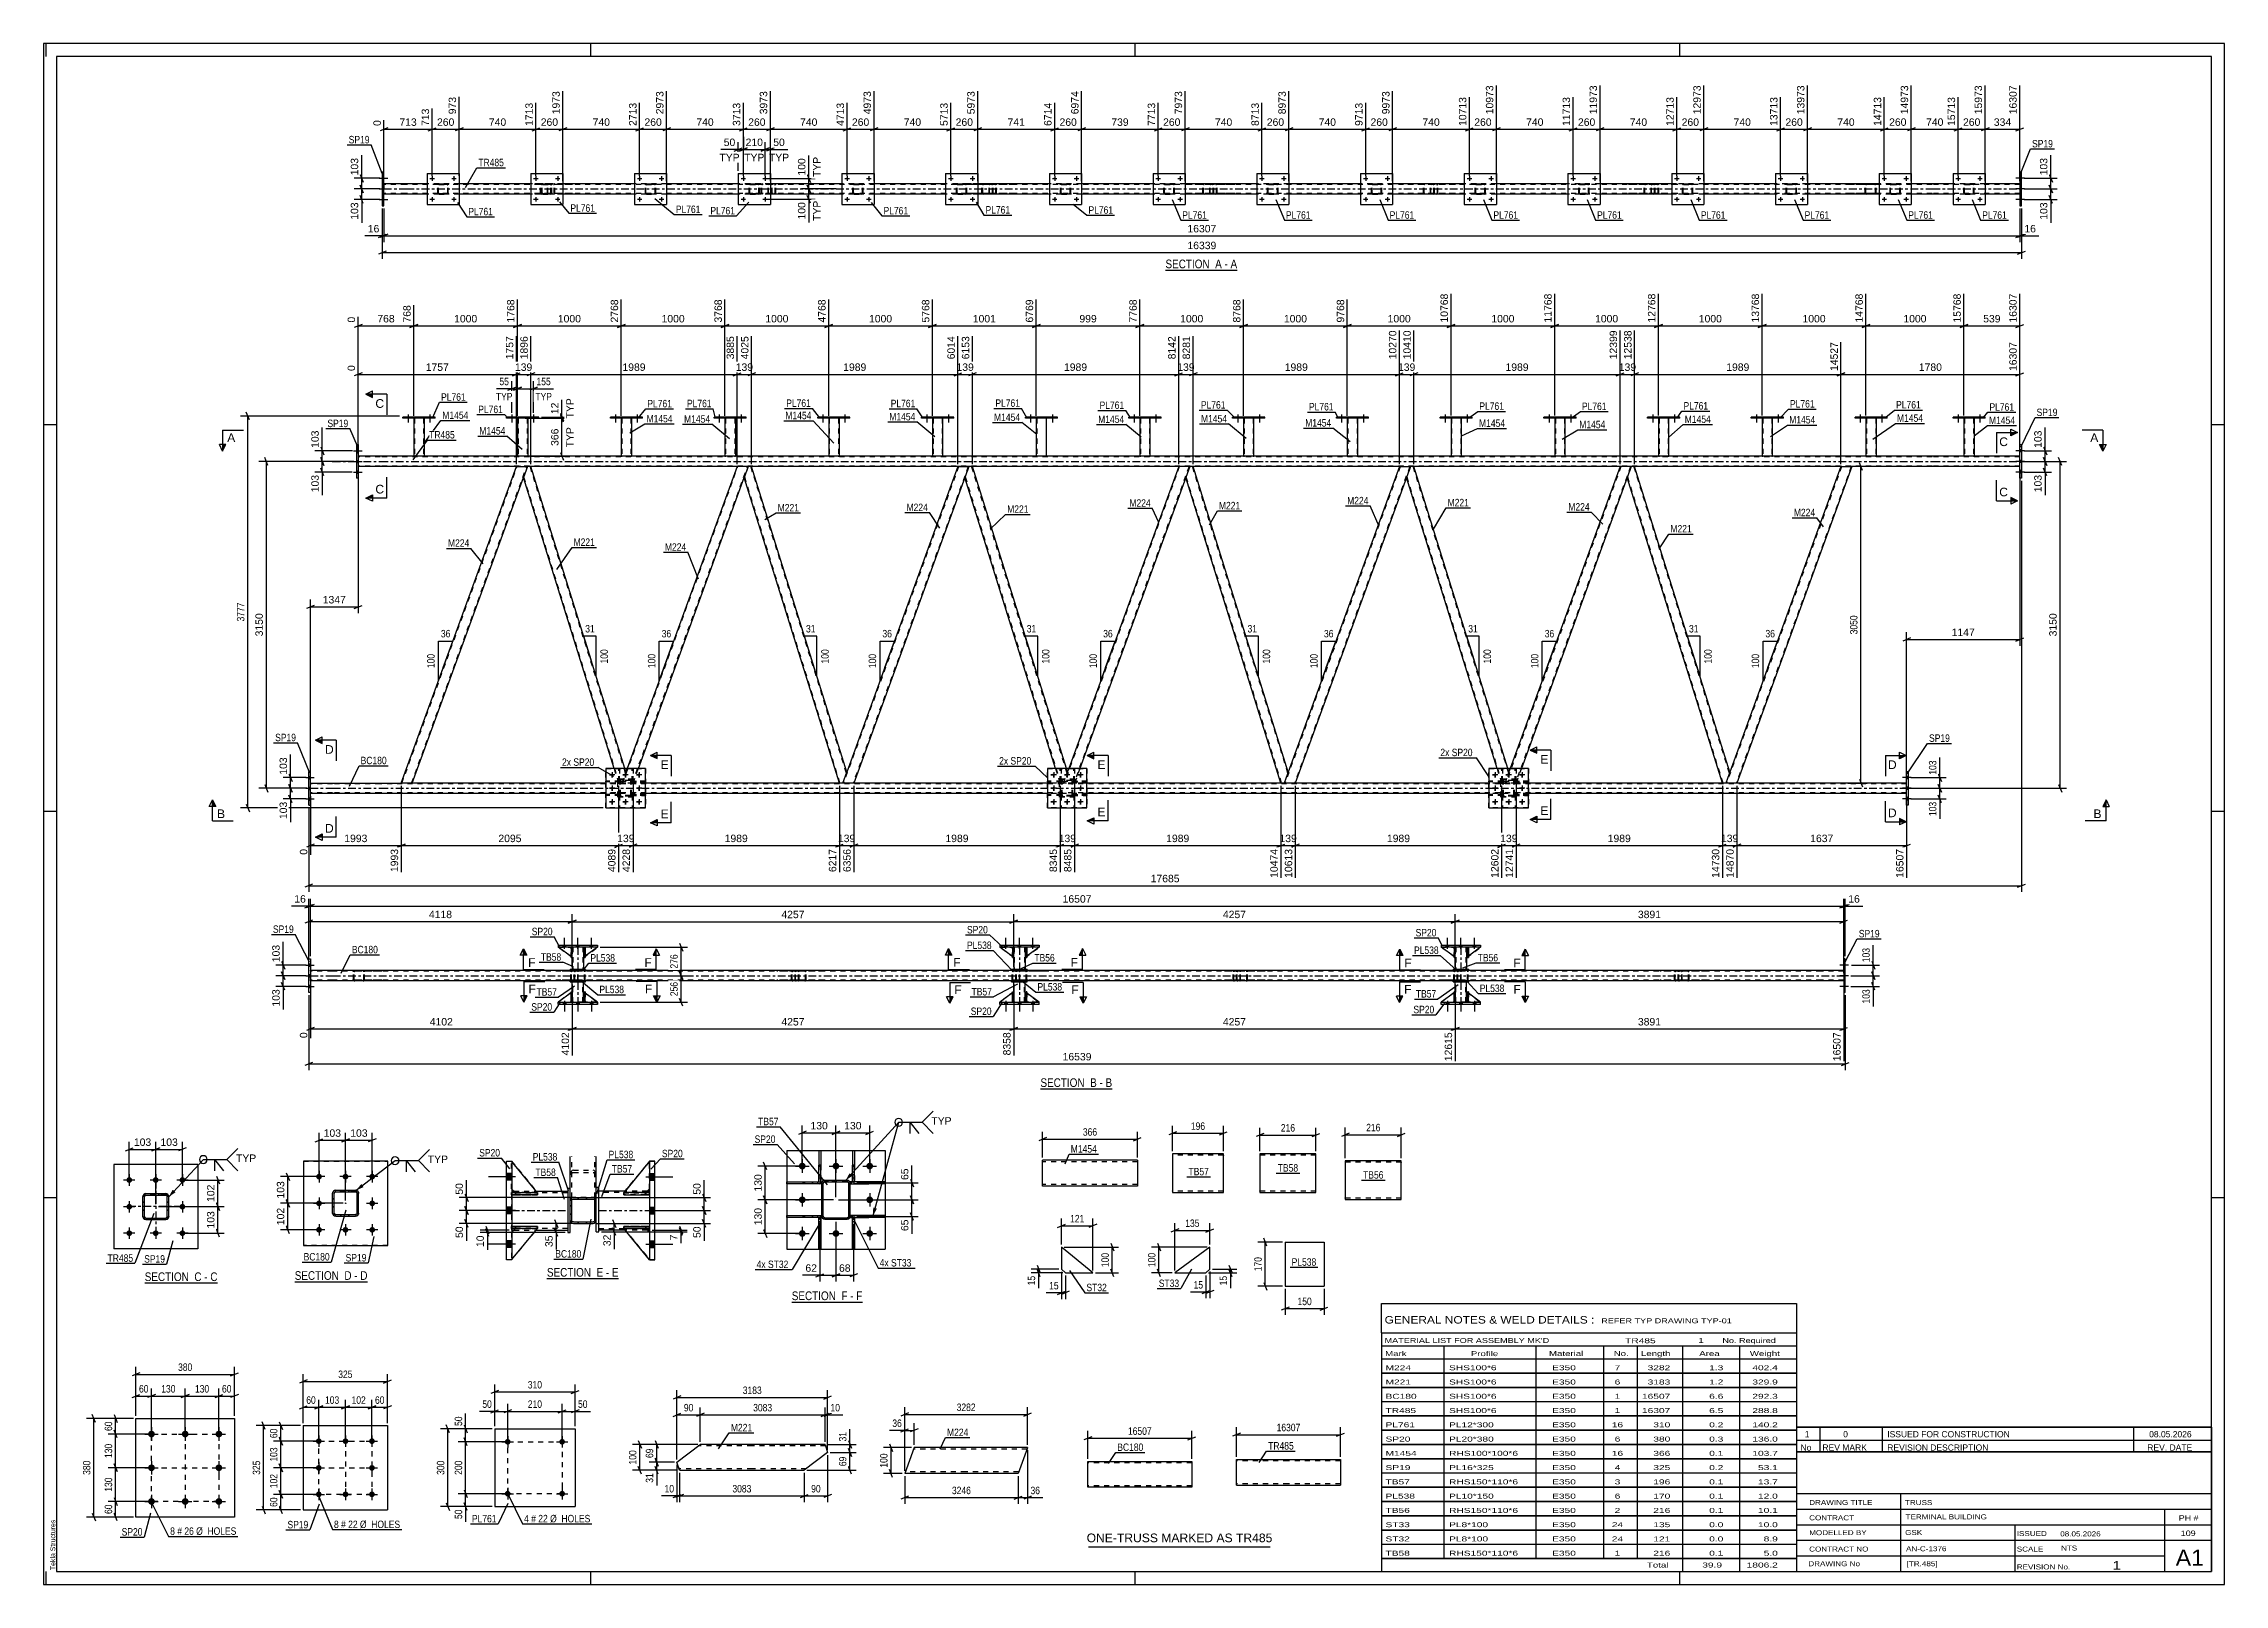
# Paper-space layout 'Layout1' of a CAD drawing. Header units: millimetres. Extents: x 0 to 841, y 0 to 594.
# The model-space entities are those that its viewports show. They can reach past a viewport. Long polylines and large blocks are cut down to what shows.
import ezdxf

# ---------------------------------------------------------------- set-up
doc = ezdxf.new("R2010")
doc.units = ezdxf.units.MM
doc.linetypes.add('DXK_LINE_DOT2', pattern=[3.9198, 1.9599, -1.9599])
doc.linetypes.add('DXK_LINE_DOT3', pattern=[5.9187, 2.979, -0.9799, 0.9799, -0.9799])
doc.layers.add('Viewport layer', color=7, linetype='Continuous', plot=False)
doc.styles.add('Arial', font='ARIAL.TTF', dxfattribs={"height": 0.2})
doc.styles.add('Arial Narrow', font='ARIALN.TTF', dxfattribs={"height": 0.2})

# ---------------------------------------------------------------- blocks, each defined once
blk = doc.blocks.new('Unknown-318895985-18 - 6176')
at = {"color": 6, "linetype": 'Continuous'}
blk.add_line((288.52, 108.84), (315.74, 108.84), dxfattribs=at)
at = {"color": 0, "linetype": 'Continuous'}
blk.add_wipeout([(306.63, 109.59), (306.63, 113.09), (288.52, 113.09), (288.52, 109.59)], dxfattribs=at)
blk.add_wipeout([(310.02, 109.59), (310.02, 113.09), (307.68, 113.09), (307.68, 109.59)], dxfattribs=at)
at = {"color": 7, "linetype": 'Continuous', "style": 'Arial Narrow'}
blk.add_text('SECTION ', height=3.34, dxfattribs=at).set_placement((288.52, 109.59))
at = {"color": 0, "linetype": 'Continuous'}
blk.add_wipeout([(312.34, 109.59), (312.34, 113.09), (311.07, 113.09), (311.07, 109.59)], dxfattribs=at)
blk.add_wipeout([(315.74, 109.59), (315.74, 113.09), (313.39, 113.09), (313.39, 109.59)], dxfattribs=at)
at = {"color": 7, "linetype": 'Continuous', "style": 'Arial Narrow'}
for s, p in [('F', (307.68, 109.59)), ('-', (311.07, 109.59)), ('F', (313.39, 109.59))]:
    blk.add_text(s, height=3.34, dxfattribs=at).set_placement(p)
blk = doc.blocks.new('Unknown-318895985-1113')
at = {"color": 5, "linetype": 'Continuous'}
for p, q in [((841, 594), (0, 594)), ((0, 594), (0, 0)), ((1, 589), (1, 594)), ((836, 589), (5, 589)), ((5, 589), (5, 5)), ((211, 589), (211, 594)), ((421, 589), (421, 594)), ((631, 589), (631, 594)), ((836, 5), (836, 589)), ((841, 0), (841, 594)), ((5, 447), (0, 447)), ((841, 447), (836, 447)), ((5, 298), (0, 298)), ((841, 298), (836, 298)), ((5, 149), (0, 149)), ((841, 149), (836, 149)), ((0, 0), (841, 0)), ((1, 0), (1, 5)), ((5, 5), (836, 5)), ((211, 0), (211, 5)), ((421, 0), (421, 5)), ((631, 0), (631, 5))]:
    blk.add_line(p, q, dxfattribs=at)
at = {"color": 174, "linetype": 'Continuous', "style": 'Arial'}
blk.add_text('Tekla Structures', height=1.9102, rotation=90, dxfattribs=at).set_placement((4.5, 5.5))
blk = doc.blocks.new('Unknown-318895985-12 - 5140')
at = {"color": 6, "linetype": 'Continuous'}
blk.add_line((432.64, 506.65), (460.29, 506.65), dxfattribs=at)
at = {"color": 0, "linetype": 'Continuous'}
blk.add_wipeout([(450.75, 507.4), (450.75, 510.9), (432.64, 510.9), (432.64, 507.4)], dxfattribs=at)
blk.add_wipeout([(454.36, 507.4), (454.36, 510.9), (451.8, 510.9), (451.8, 507.4)], dxfattribs=at)
at = {"color": 7, "linetype": 'Continuous', "style": 'Arial Narrow'}
blk.add_text('SECTION ', height=3.34, dxfattribs=at).set_placement((432.64, 507.4))
at = {"color": 0, "linetype": 'Continuous'}
blk.add_wipeout([(456.68, 507.4), (456.68, 510.9), (455.41, 510.9), (455.41, 507.4)], dxfattribs=at)
blk.add_wipeout([(460.29, 507.4), (460.29, 510.9), (457.73, 510.9), (457.73, 507.4)], dxfattribs=at)
at = {"color": 7, "linetype": 'Continuous', "style": 'Arial Narrow'}
for s, p in [('A', (451.8, 507.4)), ('-', (455.41, 507.4)), ('A', (457.73, 507.4))]:
    blk.add_text(s, height=3.34, dxfattribs=at).set_placement(p)
blk = doc.blocks.new('Unknown-318895985-13 - 2750')
at = {"color": 6, "linetype": 'Continuous'}
blk.add_line((38.99, 116.19), (67.06, 116.19), dxfattribs=at)
at = {"color": 0, "linetype": 'Continuous'}
blk.add_wipeout([(57.09, 116.94), (57.09, 120.44), (38.99, 120.44), (38.99, 116.94)], dxfattribs=at)
blk.add_wipeout([(60.91, 116.94), (60.91, 120.44), (58.14, 120.44), (58.14, 116.94)], dxfattribs=at)
at = {"color": 7, "linetype": 'Continuous', "style": 'Arial Narrow'}
blk.add_text('SECTION ', height=3.34, dxfattribs=at).set_placement((38.99, 116.94))
at = {"color": 0, "linetype": 'Continuous'}
blk.add_wipeout([(63.24, 116.94), (63.24, 120.44), (61.96, 120.44), (61.96, 116.94)], dxfattribs=at)
blk.add_wipeout([(67.06, 116.94), (67.06, 120.44), (64.29, 120.44), (64.29, 116.94)], dxfattribs=at)
at = {"color": 7, "linetype": 'Continuous', "style": 'Arial Narrow'}
for s, p in [('C', (58.14, 116.94)), ('-', (61.96, 116.94)), ('C', (64.29, 116.94))]:
    blk.add_text(s, height=3.34, dxfattribs=at).set_placement(p)
blk = doc.blocks.new('Unknown-318895985-15 - 2462')
at = {"color": 6, "linetype": 'Continuous'}
blk.add_line((194.09, 117.87), (221.74, 117.87), dxfattribs=at)
at = {"color": 0, "linetype": 'Continuous'}
blk.add_wipeout([(212.2, 118.62), (212.2, 122.12), (194.09, 122.12), (194.09, 118.62)], dxfattribs=at)
blk.add_wipeout([(215.81, 118.62), (215.81, 122.12), (213.25, 122.12), (213.25, 118.62)], dxfattribs=at)
at = {"color": 7, "linetype": 'Continuous', "style": 'Arial Narrow'}
blk.add_text('SECTION ', height=3.34, dxfattribs=at).set_placement((194.09, 118.62))
at = {"color": 0, "linetype": 'Continuous'}
blk.add_wipeout([(218.13, 118.62), (218.13, 122.12), (216.86, 122.12), (216.86, 118.62)], dxfattribs=at)
blk.add_wipeout([(221.74, 118.62), (221.74, 122.12), (219.18, 122.12), (219.18, 118.62)], dxfattribs=at)
at = {"color": 7, "linetype": 'Continuous', "style": 'Arial Narrow'}
for s, p in [('E', (213.25, 118.62)), ('-', (216.86, 118.62)), ('E', (219.18, 118.62))]:
    blk.add_text(s, height=3.34, dxfattribs=at).set_placement(p)
blk = doc.blocks.new('Unknown-318895985-16 - 3007')
at = {"color": 6, "linetype": 'Continuous'}
blk.add_line((96.84, 116.65), (124.91, 116.65), dxfattribs=at)
at = {"color": 0, "linetype": 'Continuous'}
blk.add_wipeout([(114.95, 117.4), (114.95, 120.9), (96.84, 120.9), (96.84, 117.4)], dxfattribs=at)
blk.add_wipeout([(118.76, 117.4), (118.76, 120.9), (116, 120.9), (116, 117.4)], dxfattribs=at)
at = {"color": 7, "linetype": 'Continuous', "style": 'Arial Narrow'}
blk.add_text('SECTION ', height=3.34, dxfattribs=at).set_placement((96.84, 117.4))
at = {"color": 0, "linetype": 'Continuous'}
blk.add_wipeout([(121.09, 117.4), (121.09, 120.9), (119.81, 120.9), (119.81, 117.4)], dxfattribs=at)
blk.add_wipeout([(124.91, 117.4), (124.91, 120.9), (122.14, 120.9), (122.14, 117.4)], dxfattribs=at)
at = {"color": 7, "linetype": 'Continuous', "style": 'Arial Narrow'}
for s, p in [('D', (116, 117.4)), ('-', (119.81, 117.4)), ('D', (122.14, 117.4))]:
    blk.add_text(s, height=3.34, dxfattribs=at).set_placement(p)
blk = doc.blocks.new('Unknown-318895985-17 - 3262')
at = {"color": 6, "linetype": 'Continuous'}
blk.add_line((384.42, 191.01), (412.07, 191.01), dxfattribs=at)
at = {"color": 0, "linetype": 'Continuous'}
blk.add_wipeout([(402.53, 191.76), (402.53, 195.26), (384.42, 195.26), (384.42, 191.76)], dxfattribs=at)
blk.add_wipeout([(406.13, 191.76), (406.13, 195.26), (403.58, 195.26), (403.58, 191.76)], dxfattribs=at)
at = {"color": 7, "linetype": 'Continuous', "style": 'Arial Narrow'}
blk.add_text('SECTION ', height=3.34, dxfattribs=at).set_placement((384.42, 191.76))
at = {"color": 0, "linetype": 'Continuous'}
blk.add_wipeout([(408.46, 191.76), (408.46, 195.26), (407.18, 195.26), (407.18, 191.76)], dxfattribs=at)
blk.add_wipeout([(412.07, 191.76), (412.07, 195.26), (409.51, 195.26), (409.51, 191.76)], dxfattribs=at)
at = {"color": 7, "linetype": 'Continuous', "style": 'Arial Narrow'}
for s, p in [('B', (403.58, 191.76)), ('B', (409.51, 191.76)), ('-', (407.18, 191.76))]:
    blk.add_text(s, height=3.34, dxfattribs=at).set_placement(p)
blk = doc.blocks.new('Part-318895985-6299 - 6176')
at = {"linetype": 'Continuous'}
h = blk.add_hatch(dxfattribs=at)
h.set_pattern_fill('', scale=0.7, style=0, pattern_type=0)
h.set_pattern_definition([(45, (312.7588, 161.5875), (-1.57154, 1.57154), [])])
h.paths.add_polyline_path([(312.76, 155.17), (312.76, 161.59), (311.96, 161.59), (311.96, 155.17)])
at = {"color": 2, "linetype": 'Continuous'}
for p, q in [((311.96, 167.28), (311.96, 161.59)), ((311.96, 167.28), (312.76, 167.28)), ((311.96, 155.17), (311.96, 161.59)), ((312.76, 161.59), (311.96, 161.59)), ((312.76, 167.28), (312.76, 161.59)), ((312.76, 155.17), (312.76, 161.59)), ((311.96, 155.17), (312.76, 155.17))]:
    blk.add_line(p, q, dxfattribs=at)
at = {"color": 7, "linetype": 'DXK_LINE_DOT2'}
for p, q in [((311.96, 161.59), (311.96, 155.17)), ((312.76, 161.59), (312.76, 155.17)), ((311.96, 156.67), (312.76, 156.67)), ((311.96, 155.17), (312.76, 155.17))]:
    blk.add_line(p, q, dxfattribs=at)
blk = doc.blocks.new('Part-318895985-6331 - 6176')
at = {"linetype": 'Continuous'}
h = blk.add_hatch(dxfattribs=at)
h.set_pattern_fill('', scale=0.7, style=0, pattern_type=0)
h.set_pattern_definition([(45, (300.0745, 142.1773), (-1.57154, 1.57154), [])])
h.paths.add_polyline_path([(300.07, 141.38), (300.07, 142.18), (292.92, 142.18), (292.92, 141.38)])
at = {"color": 2, "linetype": 'Continuous'}
for p, q in [((286.57, 141.38), (286.57, 142.18)), ((286.57, 142.18), (292.92, 142.18)), ((292.92, 141.38), (286.57, 141.38)), ((292.92, 142.18), (300.07, 142.18)), ((292.92, 141.38), (292.92, 142.18)), ((300.07, 141.38), (292.92, 141.38)), ((300.07, 142.18), (300.07, 141.38))]:
    blk.add_line(p, q, dxfattribs=at)
at = {"color": 7, "linetype": 'DXK_LINE_DOT2'}
for p, q in [((292.92, 142.18), (300.07, 142.18)), ((300.07, 141.38), (292.92, 141.38)), ((298.57, 141.38), (298.57, 142.18)), ((300.07, 142.18), (300.07, 141.38))]:
    blk.add_line(p, q, dxfattribs=at)
blk = doc.blocks.new('Part-318895985-6267 - 6176')
at = {"linetype": 'Continuous'}
h = blk.add_hatch(dxfattribs=at)
h.set_pattern_fill('', scale=0.7, style=0, pattern_type=0)
h.set_pattern_definition([(45, (299.7589, 141.3668), (-1.57154, 1.57154), [])])
h.paths.add_polyline_path([(299.76, 134.96), (299.76, 141.37), (298.96, 141.37), (298.96, 134.96)])
at = {"color": 7, "linetype": 'DXK_LINE_DOT2'}
for p, q in [((298.96, 134.96), (298.96, 141.37)), ((298.96, 141.37), (299.76, 141.37)), ((298.96, 139.87), (299.76, 139.87)), ((299.76, 134.96), (299.76, 141.37))]:
    blk.add_line(p, q, dxfattribs=at)
at = {"color": 2, "linetype": 'Continuous'}
for p, q in [((298.96, 134.96), (298.96, 141.37)), ((298.96, 141.37), (299.76, 141.37)), ((298.96, 129.28), (298.96, 134.96)), ((299.76, 134.96), (298.96, 134.96)), ((299.76, 141.37), (299.76, 134.96)), ((299.76, 134.96), (299.76, 129.28)), ((299.76, 129.28), (298.96, 129.28))]:
    blk.add_line(p, q, dxfattribs=at)
blk = doc.blocks.new('Part-318895985-6341 - 6176')
at = {"linetype": 'Continuous'}
h = blk.add_hatch(dxfattribs=at)
h.set_pattern_fill('', scale=0.7, style=0, pattern_type=0)
h.set_pattern_definition([(45, (318.2318, 142.1771), (-1.57154, 1.57154), [])])
h.paths.add_polyline_path([(318.23, 141.38), (318.23, 142.18), (311.08, 142.18), (311.08, 141.38)])
at = {"color": 7, "linetype": 'DXK_LINE_DOT2'}
for p, q in [((318.23, 142.18), (311.08, 142.18)), ((311.08, 142.18), (311.08, 141.38)), ((318.23, 141.38), (311.08, 141.38)), ((312.58, 141.38), (312.58, 142.18))]:
    blk.add_line(p, q, dxfattribs=at)
at = {"color": 2, "linetype": 'Continuous'}
for p, q in [((318.23, 142.18), (311.08, 142.18)), ((311.08, 142.18), (311.08, 141.38)), ((311.08, 141.38), (318.23, 141.38)), ((324.57, 142.18), (318.23, 142.18)), ((318.23, 141.38), (318.23, 142.18)), ((324.57, 141.38), (318.23, 141.38)), ((324.57, 141.38), (324.57, 142.18))]:
    blk.add_line(p, q, dxfattribs=at)
blk = doc.blocks.new('Part-318895985-6277 - 6176')
at = {"linetype": 'Continuous'}
h = blk.add_hatch(dxfattribs=at)
h.set_pattern_fill('', scale=0.7, style=0, pattern_type=0)
h.set_pattern_definition([(45, (299.7594, 161.5875), (-1.57154, 1.57154), [])])
h.paths.add_polyline_path([(299.76, 155.17), (299.76, 161.59), (298.96, 161.59), (298.96, 155.17)])
at = {"color": 2, "linetype": 'Continuous'}
for p, q in [((298.96, 167.28), (298.96, 161.59)), ((298.96, 167.28), (299.76, 167.28)), ((298.96, 155.17), (298.96, 161.59)), ((299.76, 161.59), (298.96, 161.59)), ((299.76, 167.28), (299.76, 161.59)), ((299.76, 155.17), (299.76, 161.59)), ((298.96, 155.17), (299.76, 155.17))]:
    blk.add_line(p, q, dxfattribs=at)
at = {"color": 7, "linetype": 'DXK_LINE_DOT2'}
for p, q in [((298.96, 161.59), (298.96, 155.17)), ((299.76, 161.59), (299.76, 155.17)), ((298.96, 156.67), (299.76, 156.67)), ((298.96, 155.17), (299.76, 155.17))]:
    blk.add_line(p, q, dxfattribs=at)
blk = doc.blocks.new('Bolt-318895985-6197 - 6176')
at = {"linetype": 'Continuous'}
for points in [[(293.87, 161.27, -1), (291.27, 161.27, -1)], [(306.87, 161.27, -1), (304.27, 161.27, -1)], [(319.87, 161.27, -1), (317.27, 161.27, -1)], [(293.87, 148.27, -1), (291.27, 148.27, -1)], [(319.87, 148.27, -1), (317.27, 148.27, -1)], [(293.87, 135.27, -1), (291.27, 135.27, -1)], [(306.87, 135.27, -1), (304.27, 135.27, -1)], [(319.87, 135.27, -1), (317.27, 135.27, -1)]]:
    blk.add_hatch(color=1, dxfattribs=at).paths.add_polyline_path(points)
at = {"color": 1, "linetype": 'Continuous'}
for p, q in [((289.97, 161.27), (295.17, 161.27)), ((292.57, 163.87), (292.57, 158.67)), ((302.97, 161.27), (308.17, 161.27)), ((305.57, 163.87), (305.57, 158.67)), ((315.97, 161.27), (321.17, 161.27)), ((318.57, 163.87), (318.57, 158.67)), ((289.97, 148.27), (295.17, 148.27)), ((292.57, 150.87), (292.57, 145.67)), ((315.97, 148.27), (321.17, 148.27)), ((318.57, 150.87), (318.57, 145.67)), ((289.97, 135.27), (295.17, 135.27)), ((292.57, 137.87), (292.57, 132.67)), ((302.97, 135.27), (308.17, 135.27)), ((305.57, 137.87), (305.57, 132.67)), ((315.97, 135.27), (321.17, 135.27)), ((318.57, 137.87), (318.57, 132.67))]:
    blk.add_line(p, q, dxfattribs=at)
blk = doc.blocks.new('Part-318895985-6262 - 6176')
at = {"linetype": 'Continuous'}
h = blk.add_hatch(dxfattribs=at)
h.set_pattern_fill('', scale=0.7, style=0, pattern_type=0)
h.set_pattern_definition([(45, (311.0745, 141.9745), (-1.57154, 1.57154), [])])
h.paths.add_polyline_path([(310.98, 141.52), (311.07, 141.97), (311.07, 154.57), (310.98, 155.03), (310.72, 155.42), (310.33, 155.68), (309.87, 155.77), (301.27, 155.77), (300.82, 155.68), (300.43, 155.42), (300.17, 155.03), (300.07, 154.57), (300.07, 141.97), (300.17, 141.52), (300.43, 141.13), (300.82, 140.87), (301.27, 140.77), (309.87, 140.77), (310.33, 140.87), (310.72, 141.13)])
h.paths.add_polyline_path([(310.1, 141.42), (309.87, 141.37), (301.27, 141.37), (301.04, 141.42), (300.85, 141.55), (300.72, 141.74), (300.67, 141.97), (300.67, 154.57), (300.72, 154.8), (300.85, 155), (301.04, 155.13), (301.27, 155.17), (309.87, 155.17), (310.1, 155.13), (310.3, 155), (310.43, 154.8), (310.47, 154.57), (310.47, 141.97), (310.43, 141.74), (310.3, 141.55)])
at = {"color": 7, "linetype": 'DXK_LINE_DOT2'}
for p, q in [((300.07, 154.57), (300.17, 155.03)), ((300.07, 141.97), (300.07, 154.57)), ((300.72, 154.8), (300.67, 154.57)), ((300.67, 141.97), (300.67, 154.57)), ((300.85, 155), (300.72, 154.8)), ((300.82, 155.68), (301.27, 155.77)), ((301.04, 155.13), (300.85, 155)), ((301.27, 155.17), (301.04, 155.13)), ((301.27, 155.77), (309.87, 155.77)), ((309.87, 155.17), (301.27, 155.17)), ((309.87, 155.77), (310.33, 155.68)), ((310.1, 155.13), (309.87, 155.17)), ((310.3, 155), (310.1, 155.13)), ((310.43, 154.8), (310.3, 155)), ((310.47, 154.57), (310.43, 154.8)), ((310.47, 141.97), (310.47, 154.57)), ((310.98, 155.03), (311.07, 154.57)), ((311.07, 141.97), (311.07, 154.57)), ((300.17, 141.52), (300.07, 141.97)), ((300.67, 141.97), (300.72, 141.74)), ((300.72, 141.74), (300.85, 141.55)), ((301.27, 140.77), (300.82, 140.87)), ((300.85, 141.55), (301.04, 141.42)), ((301.04, 141.42), (301.27, 141.37)), ((301.27, 141.37), (309.87, 141.37)), ((301.27, 140.77), (309.87, 140.77)), ((309.87, 141.37), (310.1, 141.42)), ((310.33, 140.87), (309.87, 140.77)), ((310.1, 141.42), (310.3, 141.55)), ((310.3, 141.55), (310.43, 141.74)), ((310.43, 141.74), (310.47, 141.97)), ((311.07, 141.97), (310.98, 141.52))]:
    blk.add_line(p, q, dxfattribs=at)
at = {"color": 2, "linetype": 'Continuous'}
for p, q in [((300.17, 155.03), (300.07, 154.57)), ((300.07, 141.97), (300.07, 154.57)), ((300.67, 154.57), (300.72, 154.8)), ((300.67, 141.97), (300.67, 154.57)), ((300.72, 154.8), (300.85, 155)), ((301.27, 155.77), (300.82, 155.68)), ((300.85, 155), (301.04, 155.13)), ((301.04, 155.13), (301.27, 155.17)), ((301.27, 155.77), (309.87, 155.77)), ((301.27, 155.17), (309.87, 155.17)), ((310.33, 155.68), (309.87, 155.77)), ((309.87, 155.17), (310.1, 155.13)), ((310.1, 155.13), (310.3, 155)), ((310.3, 155), (310.43, 154.8)), ((310.43, 154.8), (310.47, 154.57)), ((310.47, 141.97), (310.47, 154.57)), ((311.07, 154.57), (310.98, 155.03)), ((311.07, 141.97), (311.07, 154.57)), ((300.07, 141.97), (300.17, 141.52)), ((300.72, 141.74), (300.67, 141.97)), ((300.85, 141.55), (300.72, 141.74)), ((300.82, 140.87), (301.27, 140.77)), ((301.04, 141.42), (300.85, 141.55)), ((301.27, 141.37), (301.04, 141.42)), ((301.27, 141.37), (309.87, 141.37)), ((301.27, 140.77), (309.87, 140.77)), ((310.1, 141.42), (309.87, 141.37)), ((309.87, 140.77), (310.33, 140.87)), ((310.3, 141.55), (310.1, 141.42)), ((310.43, 141.74), (310.3, 141.55)), ((310.47, 141.97), (310.43, 141.74)), ((310.98, 141.52), (311.07, 141.97))]:
    blk.add_line(p, q, dxfattribs=at)
at = {"color": 7, "linetype": 'DXK_LINE_DOT3'}
blk.add_line((305.57, 148.27), (305.57, 148.27), dxfattribs=at)
at = {"color": 7, "linetype": 'DXK_LINE_DOT2'}
for centre, start, end in [((301.27, 154.57), 112.49999, 157.49999), ((309.87, 154.57), 22.49999, 67.49999), ((301.27, 141.97), 202.49999, 247.49999), ((309.87, 141.97), 292.49999, 337.49999)]:
    blk.add_arc(centre, 1.2, start, end, dxfattribs=at)
at = {"color": 2, "linetype": 'Continuous'}
for centre, start, end in [((301.27, 154.57), 112.49999, 157.49999), ((309.87, 154.57), 22.49999, 67.49999), ((301.27, 141.97), 202.49999, 247.49999), ((309.87, 141.97), 292.49999, 337.49999)]:
    blk.add_arc(centre, 1.2, start, end, dxfattribs=at)
blk = doc.blocks.new('Part-318895985-6336 - 6176')
at = {"linetype": 'Continuous'}
h = blk.add_hatch(dxfattribs=at)
h.set_pattern_fill('', scale=0.7, style=0, pattern_type=0)
h.set_pattern_definition([(45, (300.0745, 155.1773), (-1.57154, 1.57154), [])])
h.paths.add_polyline_path([(300.07, 154.38), (300.07, 155.18), (292.92, 155.18), (292.92, 154.38)])
at = {"color": 2, "linetype": 'Continuous'}
for p, q in [((286.57, 154.38), (286.57, 155.18)), ((286.57, 155.18), (292.92, 155.18)), ((292.92, 154.38), (286.57, 154.38)), ((292.92, 155.18), (300.07, 155.18)), ((292.92, 154.38), (292.92, 155.18)), ((300.07, 154.38), (292.92, 154.38)), ((300.07, 155.18), (300.07, 154.38))]:
    blk.add_line(p, q, dxfattribs=at)
at = {"color": 7, "linetype": 'DXK_LINE_DOT2'}
for p, q in [((292.92, 155.18), (300.07, 155.18)), ((300.07, 154.38), (292.92, 154.38)), ((298.57, 154.38), (298.57, 155.18)), ((300.07, 155.18), (300.07, 154.38))]:
    blk.add_line(p, q, dxfattribs=at)
blk = doc.blocks.new('Part-318895985-6272 - 6176')
at = {"linetype": 'Continuous'}
h = blk.add_hatch(dxfattribs=at)
h.set_pattern_fill('', scale=0.7, style=0, pattern_type=0)
h.set_pattern_definition([(45, (312.7583, 141.3668), (-1.57154, 1.57154), [])])
h.paths.add_polyline_path([(312.76, 134.96), (312.76, 141.37), (311.96, 141.37), (311.96, 134.96)])
at = {"color": 7, "linetype": 'DXK_LINE_DOT2'}
for p, q in [((311.96, 134.96), (311.96, 141.37)), ((311.96, 141.37), (312.76, 141.37)), ((311.96, 139.87), (312.76, 139.87)), ((312.76, 134.96), (312.76, 141.37))]:
    blk.add_line(p, q, dxfattribs=at)
at = {"color": 2, "linetype": 'Continuous'}
for p, q in [((311.96, 134.96), (311.96, 141.37)), ((311.96, 141.37), (312.76, 141.37)), ((311.96, 129.28), (311.96, 134.96)), ((312.76, 134.96), (311.96, 134.96)), ((312.76, 141.37), (312.76, 134.96)), ((312.76, 134.96), (312.76, 129.28)), ((312.76, 129.28), (311.96, 129.28))]:
    blk.add_line(p, q, dxfattribs=at)
blk = doc.blocks.new('Part-318895985-6346 - 6176')
at = {"linetype": 'Continuous'}
h = blk.add_hatch(dxfattribs=at)
h.set_pattern_fill('', scale=0.7, style=0, pattern_type=0)
h.set_pattern_definition([(45, (318.2318, 155.1771), (-1.57154, 1.57154), [])])
h.paths.add_polyline_path([(318.23, 154.38), (318.23, 155.18), (311.08, 155.18), (311.08, 154.38)])
at = {"color": 7, "linetype": 'DXK_LINE_DOT2'}
for p, q in [((318.23, 155.18), (311.08, 155.18)), ((311.08, 155.18), (311.08, 154.38)), ((318.23, 154.38), (311.08, 154.38)), ((312.58, 154.38), (312.58, 155.18))]:
    blk.add_line(p, q, dxfattribs=at)
at = {"color": 2, "linetype": 'Continuous'}
for p, q in [((318.23, 155.18), (311.08, 155.18)), ((311.08, 155.18), (311.08, 154.38)), ((311.08, 154.38), (318.23, 154.38)), ((324.57, 155.18), (318.23, 155.18)), ((318.23, 154.38), (318.23, 155.18)), ((324.57, 154.38), (318.23, 154.38)), ((324.57, 154.38), (324.57, 155.18))]:
    blk.add_line(p, q, dxfattribs=at)
blk = doc.blocks.new('Part-318895985-6360 - 6176')
at = {"color": 2, "linetype": 'Continuous'}
for p, q in [((286.57, 167.27), (324.57, 167.27)), ((286.57, 167.27), (286.57, 129.27)), ((324.57, 167.27), (324.57, 129.27)), ((286.57, 129.27), (324.57, 129.27))]:
    blk.add_line(p, q, dxfattribs=at)
blk = doc.blocks.new('Part-318895985-2360 - 2344')
at = {"color": 2, "linetype": 'Continuous'}
for p, q in [((335.72, 52.74), (332.08, 42.74)), ((355.72, 52.74), (335.72, 52.74)), ((379.46, 52.74), (355.82, 52.74)), ((379.42, 52.65), (375.82, 42.74)), ((379.46, 52.74), (379.42, 52.65)), ((355.72, 42.74), (332.08, 42.74)), ((375.82, 42.74), (355.82, 42.74))]:
    blk.add_line(p, q, dxfattribs=at)
at = {"color": 7, "linetype": 'DXK_LINE_DOT2'}
for p, q in [((355.72, 52.14), (335.5, 52.14)), ((379.24, 52.14), (355.82, 52.14)), ((332.3, 43.34), (332.31, 43.39)), ((355.72, 43.34), (332.3, 43.34)), ((376.04, 43.34), (355.82, 43.34)), ((376.04, 43.34), (376.05, 43.39))]:
    blk.add_line(p, q, dxfattribs=at)
blk = doc.blocks.new('Part-318895985-4066 - 3780')
at = {"color": 7, "linetype": 'DXK_LINE_DOT2'}
for p, q in [((562.35, 309.69), (562.34, 314.53)), ((562.34, 314.53), (562.66, 314.53)), ((562.66, 314.53), (562.67, 309.69)), ((562.35, 310.29), (562.67, 310.29)), ((562.67, 309.69), (562.35, 309.69))]:
    blk.add_line(p, q, dxfattribs=at)
blk = doc.blocks.new('Part-318895985-3798 - 3780')
at = {"color": 7, "linetype": 'DXK_LINE_DOT2'}
for p, q in [((397.28, 309.69), (397.28, 314.53)), ((397.28, 314.53), (397.6, 314.53)), ((397.6, 314.53), (397.6, 309.69)), ((397.28, 310.29), (397.6, 310.29)), ((397.6, 309.69), (397.28, 309.69))]:
    blk.add_line(p, q, dxfattribs=at)
blk = doc.blocks.new('Part-318895985-4180 - 3780')
at = {"color": 7, "linetype": 'DXK_LINE_DOT2'}
for p, q in [((387.12, 299.33), (387.12, 314.53)), ((387.12, 314.53), (402.32, 314.53)), ((402.32, 314.53), (402.32, 299.33)), ((402.32, 299.33), (387.12, 299.33))]:
    blk.add_line(p, q, dxfattribs=at)
blk = doc.blocks.new('Part-318895985-3786 - 3780')
at = {"color": 7, "linetype": 'DXK_LINE_DOT2'}
for p, q in [((622.76, 449.57), (622.76, 449.57)), ((622.76, 449.57), (622.76, 449.56)), ((622.76, 449.57), (622.76, 449.56)), ((622.79, 449.57), (622.76, 449.57)), ((622.76, 449.57), (622.79, 449.57)), ((622.9, 449.57), (622.79, 449.57)), ((622.79, 449.57), (622.9, 449.57)), ((623.05, 449.57), (622.9, 449.57)), ((622.9, 449.57), (623.05, 449.57)), ((623, 449.57), (623, 449.57)), ((623, 449.57), (623, 434.92)), ((623.01, 449.57), (623, 449.57)), ((623, 449.57), (623.01, 449.57)), ((623.07, 449.57), (623.01, 449.57)), ((623.01, 449.57), (623.07, 449.57)), ((626.46, 449.57), (623.05, 449.57)), ((626.46, 449.57), (623.05, 449.57)), ((626.37, 449.57), (623.07, 449.57)), ((623.07, 449.57), (623.14, 449.57)), ((626.45, 449.57), (623.14, 449.57)), ((626.45, 449.57), (626.37, 449.57)), ((626.5, 449.57), (626.45, 449.57)), ((626.45, 449.57), (626.5, 449.57)), ((626.46, 449.57), (626.62, 449.57)), ((626.62, 449.57), (626.46, 449.57)), ((626.52, 449.57), (626.5, 449.57)), ((626.5, 449.57), (626.52, 449.57)), ((626.52, 449.57), (626.52, 449.57)), ((626.52, 449.57), (626.52, 434.92)), ((626.62, 449.57), (626.72, 449.57)), ((626.72, 449.57), (626.62, 449.57)), ((626.72, 449.57), (626.76, 449.57)), ((626.76, 449.57), (626.72, 449.57)), ((626.76, 449.57), (626.76, 449.57)), ((626.76, 449.57), (626.76, 449.56)), ((626.76, 449.56), (626.76, 449.57)), ((622.76, 434.92), (622.76, 434.92)), ((622.76, 434.92), (622.76, 434.92)), ((622.76, 434.92), (622.76, 434.92)), ((622.76, 434.92), (622.79, 434.92)), ((622.79, 434.92), (622.9, 434.92)), ((622.9, 434.92), (623.05, 434.92)), ((623.01, 434.92), (623, 434.92)), ((623, 434.92), (623.01, 434.92)), ((623.07, 434.92), (623.01, 434.92)), ((623.01, 434.92), (623.07, 434.92)), ((626.46, 434.92), (623.05, 434.92)), ((626.37, 434.92), (623.07, 434.92)), ((623.07, 434.92), (623.14, 434.92)), ((626.5, 434.92), (623.14, 434.92)), ((626.45, 434.92), (626.37, 434.92)), ((626.5, 434.92), (626.45, 434.92)), ((626.46, 434.92), (626.62, 434.92)), ((626.52, 434.92), (626.5, 434.92)), ((626.5, 434.92), (626.52, 434.92)), ((626.62, 434.92), (626.72, 434.92)), ((626.72, 434.92), (626.76, 434.92)), ((626.75, 434.92), (626.76, 434.92)), ((626.76, 434.92), (626.76, 434.92)), ((626.76, 434.92), (626.76, 434.92)), ((626.76, 434.92), (626.76, 434.92))]:
    blk.add_line(p, q, dxfattribs=at)
at = {"color": 2, "linetype": 'Continuous'}
for p, q in [((622.76, 449.56), (622.76, 434.92)), ((626.76, 434.92), (626.76, 449.56)), ((622.76, 434.92), (622.79, 434.92)), ((622.9, 434.92), (622.79, 434.92)), ((623.05, 434.92), (622.9, 434.92)), ((626.46, 434.92), (623.05, 434.92)), ((626.62, 434.92), (626.46, 434.92)), ((626.72, 434.92), (626.62, 434.92)), ((626.72, 434.92), (626.75, 434.92))]:
    blk.add_line(p, q, dxfattribs=at)
blk = doc.blocks.new('Bolt-318895985-3912 - 3780')
at = {"linetype": 'Continuous'}
for points in [[(380.17, 449.56), (381.05, 449.56), (381.05, 450.04), (380.17, 450.04)], [(388.57, 449.56), (389.45, 449.56), (389.45, 450.04), (388.57, 450.04)]]:
    blk.add_hatch(color=1, dxfattribs=at).paths.add_polyline_path(points)
at = {"color": 1, "linetype": 'Continuous'}
for p, q in [((380.17, 450.04), (380.17, 449.56)), ((380.61, 451.04), (380.61, 447.92)), ((381.05, 450.04), (381.05, 449.56)), ((388.57, 450.04), (388.57, 449.56)), ((389.01, 451.04), (389.01, 447.92)), ((389.45, 450.04), (389.45, 449.56))]:
    blk.add_line(p, q, dxfattribs=at)
blk = doc.blocks.new('Part-318895985-3799 - 3780')
at = {"color": 7, "linetype": 'DXK_LINE_DOT2'}
for p, q in [((392.08, 304.17), (392.4, 304.17)), ((392.08, 304.17), (392.08, 299.33)), ((392.08, 303.57), (392.4, 303.57)), ((392.4, 304.17), (392.4, 299.33)), ((392.4, 299.33), (392.08, 299.33))]:
    blk.add_line(p, q, dxfattribs=at)
blk = doc.blocks.new('Part-318895985-3791 - 3780')
at = {"color": 2, "linetype": 'Continuous'}
for p, q in [((578.56, 449.56), (578.56, 450.04)), ((590.96, 450.04), (578.56, 450.04)), ((590.96, 449.56), (578.56, 449.56)), ((590.96, 449.56), (590.96, 450.04))]:
    blk.add_line(p, q, dxfattribs=at)
blk = doc.blocks.new('Part-318895985-3904 - 3780')
at = {"color": 7, "linetype": 'DXK_LINE_DOT2'}
for p, q in [((437.98, 430.92), (393.58, 308.92)), ((441.73, 430.92), (397.32, 308.92)), ((437.98, 430.92), (438, 430.92)), ((441.98, 430.92), (440.44, 426.67)), ((393.32, 308.92), (395.36, 314.53)), ((399.62, 314.53), (397.58, 308.92)), ((397.58, 308.92), (393.32, 308.92))]:
    blk.add_line(p, q, dxfattribs=at)
at = {"color": 2, "linetype": 'Continuous'}
for p, q in [((437.73, 430.92), (395.36, 314.53)), ((441.98, 430.92), (437.73, 430.92)), ((440.44, 426.67), (399.62, 314.53))]:
    blk.add_line(p, q, dxfattribs=at)
blk = doc.blocks.new('Part-318895985-4197 - 3780')
at = {"color": 7, "linetype": 'DXK_LINE_DOT2'}
for p, q in [((567.86, 304.17), (567.54, 304.17)), ((567.54, 304.17), (567.54, 299.33)), ((567.54, 303.57), (567.86, 303.57)), ((567.86, 304.17), (567.86, 299.33)), ((567.54, 299.33), (567.86, 299.33))]:
    blk.add_line(p, q, dxfattribs=at)
blk = doc.blocks.new('Part-318895985-3840 - 3780')
at = {"color": 2, "linetype": 'Continuous'}
for p, q in [((222.76, 449.56), (222.76, 434.92)), ((226.76, 449.56), (226.76, 434.92)), ((222.79, 434.92), (222.76, 434.92)), ((222.9, 434.92), (222.79, 434.92)), ((223.05, 434.92), (222.9, 434.92)), ((226.46, 434.92), (223.05, 434.92)), ((226.62, 434.92), (226.46, 434.92)), ((226.72, 434.92), (226.62, 434.92)), ((226.76, 434.92), (226.72, 434.92))]:
    blk.add_line(p, q, dxfattribs=at)
at = {"color": 7, "linetype": 'DXK_LINE_DOT2'}
for p, q in [((222.76, 449.56), (222.76, 449.56)), ((222.76, 449.56), (222.76, 449.56)), ((222.76, 449.56), (222.76, 449.56)), ((222.79, 449.56), (222.76, 449.56)), ((222.76, 449.56), (222.79, 449.56)), ((222.9, 449.56), (222.79, 449.56)), ((222.79, 449.56), (222.9, 449.56)), ((223.02, 449.56), (222.9, 449.56)), ((222.9, 449.56), (223.05, 449.56)), ((223, 449.56), (223, 449.56)), ((223, 449.56), (223, 434.92)), ((223.02, 449.56), (223, 449.56)), ((223, 449.56), (223.02, 449.56)), ((226.46, 449.56), (223.02, 449.56)), ((223.07, 449.56), (223.02, 449.56)), ((223.02, 449.56), (223.07, 449.56)), ((226.46, 449.56), (223.05, 449.56)), ((226.37, 449.56), (223.07, 449.56)), ((223.07, 449.56), (223.15, 449.56)), ((226.45, 449.56), (223.15, 449.56)), ((226.45, 449.56), (226.37, 449.56)), ((226.5, 449.56), (226.45, 449.56)), ((226.45, 449.56), (226.5, 449.56)), ((226.46, 449.56), (226.62, 449.56)), ((226.62, 449.56), (226.46, 449.56)), ((226.52, 449.56), (226.5, 449.56)), ((226.5, 449.56), (226.52, 449.56)), ((226.52, 449.56), (226.52, 449.56)), ((226.52, 449.56), (226.52, 434.92)), ((226.62, 449.56), (226.72, 449.56)), ((226.72, 449.56), (226.62, 449.56)), ((226.72, 449.56), (226.76, 449.56)), ((226.76, 449.56), (226.72, 449.56)), ((226.76, 449.56), (226.76, 449.56)), ((226.76, 449.56), (226.76, 449.56)), ((226.76, 449.56), (226.76, 449.56)), ((222.76, 434.92), (222.79, 434.92)), ((222.79, 434.92), (222.9, 434.92)), ((222.9, 434.92), (223.05, 434.92)), ((223.02, 434.92), (223, 434.92)), ((223, 434.92), (223.02, 434.92)), ((223.07, 434.92), (223.02, 434.92)), ((223.02, 434.92), (223.07, 434.92)), ((226.52, 434.92), (223.05, 434.92)), ((226.37, 434.92), (223.07, 434.92)), ((223.07, 434.92), (223.15, 434.92)), ((226.5, 434.92), (223.15, 434.92)), ((226.45, 434.92), (226.37, 434.92)), ((226.5, 434.92), (226.45, 434.92)), ((226.52, 434.92), (226.5, 434.92)), ((226.5, 434.92), (226.52, 434.92)), ((226.52, 434.92), (226.62, 434.92)), ((226.62, 434.92), (226.72, 434.92)), ((226.72, 434.92), (226.76, 434.92))]:
    blk.add_line(p, q, dxfattribs=at)
blk = doc.blocks.new('Part-318895985-3871 - 3780')
at = {"color": 2, "linetype": 'Continuous'}
for p, q in [((216.85, 314.53), (216.85, 299.33)), ((232.05, 314.53), (216.85, 314.53)), ((232.05, 299.33), (232.05, 314.53)), ((216.85, 299.33), (232.05, 299.33))]:
    blk.add_line(p, q, dxfattribs=at)
blk = doc.blocks.new('Bolt-318895985-3792 - 3780')
at = {"linetype": 'Continuous'}
for points in [[(340.12, 449.56), (341, 449.56), (341, 450.04), (340.12, 450.04)], [(348.52, 449.56), (349.4, 449.56), (349.4, 450.04), (348.52, 450.04)]]:
    blk.add_hatch(color=1, dxfattribs=at).paths.add_polyline_path(points)
at = {"color": 1, "linetype": 'Continuous'}
for p, q in [((340.12, 450.04), (340.12, 449.56)), ((340.56, 451.04), (340.56, 447.92)), ((341, 450.04), (341, 449.56)), ((348.52, 450.04), (348.52, 449.56)), ((348.96, 451.04), (348.96, 447.92)), ((349.4, 450.04), (349.4, 449.56))]:
    blk.add_line(p, q, dxfattribs=at)
blk = doc.blocks.new('Part-318895985-3797 - 3780')
at = {"color": 7, "linetype": 'DXK_LINE_DOT2'}
for p, q in [((557.39, 299.33), (557.39, 314.53)), ((557.39, 314.53), (572.59, 314.53)), ((572.59, 314.53), (572.59, 299.33)), ((572.59, 299.33), (557.39, 299.33))]:
    blk.add_line(p, q, dxfattribs=at)
blk = doc.blocks.new('Part-318895985-4162 - 3780')
at = {"color": 2, "linetype": 'Continuous'}
for p, q in [((458.55, 449.56), (458.55, 450.04)), ((470.95, 450.04), (458.55, 450.04)), ((470.95, 449.56), (458.55, 449.56)), ((470.95, 449.56), (470.95, 450.04))]:
    blk.add_line(p, q, dxfattribs=at)
blk = doc.blocks.new('Part-318895985-3804 - 3780')
at = {"color": 2, "linetype": 'Continuous'}
for p, q in [((338.56, 449.56), (338.56, 450.04)), ((350.96, 450.04), (338.56, 450.04)), ((350.96, 449.56), (338.56, 449.56)), ((350.96, 449.56), (350.96, 450.04))]:
    blk.add_line(p, q, dxfattribs=at)
blk = doc.blocks.new('Part-318895985-3809 - 3780')
at = {"color": 2, "linetype": 'Continuous'}
for p, q in [((422.76, 449.56), (422.76, 434.92)), ((426.76, 434.92), (426.76, 449.56)), ((422.77, 434.92), (422.8, 434.92)), ((422.9, 434.92), (422.8, 434.92)), ((423.06, 434.92), (422.9, 434.92)), ((426.47, 434.92), (423.06, 434.92)), ((426.62, 434.92), (426.47, 434.92)), ((426.73, 434.92), (426.62, 434.92)), ((426.73, 434.92), (426.76, 434.92))]:
    blk.add_line(p, q, dxfattribs=at)
at = {"color": 7, "linetype": 'DXK_LINE_DOT2'}
for p, q in [((422.76, 449.56), (422.76, 449.56)), ((422.76, 449.56), (422.76, 449.56)), ((422.76, 449.56), (422.76, 449.56)), ((422.8, 449.56), (422.76, 449.56)), ((422.76, 449.56), (422.8, 449.56)), ((422.9, 449.56), (422.8, 449.56)), ((422.8, 449.56), (422.9, 449.56)), ((423.06, 449.56), (422.9, 449.56)), ((422.9, 449.56), (423.06, 449.56)), ((423, 449.56), (423, 449.56)), ((423, 449.56), (423, 434.92)), ((423.02, 449.56), (423, 449.56)), ((423, 449.56), (423.02, 449.56)), ((423.07, 449.56), (423.02, 449.56)), ((423.02, 449.56), (423.07, 449.56)), ((426.47, 449.56), (423.06, 449.56)), ((426.47, 449.56), (423.06, 449.56)), ((426.37, 449.56), (423.07, 449.56)), ((423.07, 449.56), (423.15, 449.56)), ((426.45, 449.56), (423.15, 449.56)), ((426.45, 449.56), (426.37, 449.56)), ((426.5, 449.56), (426.45, 449.56)), ((426.45, 449.56), (426.5, 449.56)), ((426.47, 449.56), (426.62, 449.56)), ((426.62, 449.56), (426.47, 449.56)), ((426.52, 449.56), (426.5, 449.56)), ((426.5, 449.56), (426.52, 449.56)), ((426.52, 449.56), (426.52, 449.56)), ((426.52, 449.56), (426.52, 434.92)), ((426.62, 449.56), (426.73, 449.56)), ((426.73, 449.56), (426.62, 449.56)), ((426.73, 449.56), (426.76, 449.56)), ((426.76, 449.56), (426.73, 449.56)), ((426.76, 449.56), (426.76, 449.56)), ((426.76, 449.56), (426.76, 449.56)), ((426.76, 449.56), (426.76, 449.56)), ((422.76, 434.92), (422.76, 434.92)), ((422.76, 434.92), (422.76, 434.92)), ((422.76, 434.92), (422.77, 434.92)), ((422.76, 434.92), (422.8, 434.92)), ((422.8, 434.92), (422.9, 434.92)), ((422.9, 434.92), (423.06, 434.92)), ((423.02, 434.92), (423, 434.92)), ((423, 434.92), (423.02, 434.92)), ((423.07, 434.92), (423.02, 434.92)), ((423.02, 434.92), (423.06, 434.92)), ((426.47, 434.92), (423.06, 434.92)), ((423.06, 434.92), (423.07, 434.92)), ((426.37, 434.92), (423.07, 434.92)), ((423.07, 434.92), (423.15, 434.92)), ((426.5, 434.92), (423.15, 434.92)), ((426.45, 434.92), (426.37, 434.92)), ((426.5, 434.92), (426.45, 434.92)), ((426.47, 434.92), (426.62, 434.92)), ((426.52, 434.92), (426.5, 434.92)), ((426.5, 434.92), (426.52, 434.92)), ((426.62, 434.92), (426.73, 434.92)), ((426.73, 434.92), (426.76, 434.92)), ((426.76, 434.92), (426.76, 434.92)), ((426.76, 434.92), (426.76, 434.92)), ((426.76, 434.92), (426.76, 434.92)), ((426.76, 434.92), (426.76, 434.92))]:
    blk.add_line(p, q, dxfattribs=at)
blk = doc.blocks.new('Part-318895985-3866 - 3780')
at = {"color": 2, "linetype": 'Continuous'}
for p, q in [((342.76, 449.56), (342.76, 434.92)), ((346.76, 434.92), (346.76, 449.56)), ((342.77, 434.92), (342.79, 434.92)), ((342.9, 434.92), (342.79, 434.92)), ((343.05, 434.92), (342.9, 434.92)), ((346.46, 434.92), (343.05, 434.92)), ((346.62, 434.92), (346.46, 434.92)), ((346.72, 434.92), (346.62, 434.92)), ((346.72, 434.92), (346.75, 434.92))]:
    blk.add_line(p, q, dxfattribs=at)
at = {"color": 7, "linetype": 'DXK_LINE_DOT2'}
for p, q in [((342.76, 449.56), (342.76, 449.56)), ((342.76, 449.56), (342.76, 449.56)), ((342.76, 449.56), (342.76, 449.56)), ((342.79, 449.56), (342.76, 449.56)), ((342.76, 449.56), (342.79, 449.56)), ((342.9, 449.56), (342.79, 449.56)), ((342.79, 449.56), (342.9, 449.56)), ((343.05, 449.56), (342.9, 449.56)), ((342.9, 449.56), (343.05, 449.56)), ((343, 449.56), (343, 449.56)), ((343, 449.56), (343, 434.92)), ((343.02, 449.56), (343, 449.56)), ((343, 449.56), (343.02, 449.56)), ((343.07, 449.56), (343.02, 449.56)), ((343.02, 449.56), (343.07, 449.56)), ((346.46, 449.56), (343.05, 449.56)), ((346.46, 449.56), (343.05, 449.56)), ((346.37, 449.56), (343.07, 449.56)), ((343.07, 449.56), (343.15, 449.56)), ((346.45, 449.56), (343.15, 449.56)), ((346.45, 449.56), (346.37, 449.56)), ((346.5, 449.56), (346.45, 449.56)), ((346.45, 449.56), (346.5, 449.56)), ((346.46, 449.56), (346.62, 449.56)), ((346.62, 449.56), (346.46, 449.56)), ((346.52, 449.56), (346.5, 449.56)), ((346.5, 449.56), (346.52, 449.56)), ((346.52, 449.56), (346.52, 449.56)), ((346.52, 449.56), (346.52, 434.92)), ((346.62, 449.56), (346.72, 449.56)), ((346.72, 449.56), (346.62, 449.56)), ((346.72, 449.56), (346.76, 449.56)), ((346.76, 449.56), (346.72, 449.56)), ((346.76, 449.56), (346.76, 449.56)), ((346.76, 449.56), (346.76, 449.56)), ((346.76, 449.56), (346.76, 449.56)), ((342.76, 434.92), (342.76, 434.92)), ((342.76, 434.92), (342.76, 434.92)), ((342.76, 434.92), (342.77, 434.92)), ((342.76, 434.92), (342.79, 434.92)), ((342.79, 434.92), (342.9, 434.92)), ((342.9, 434.92), (343.05, 434.92)), ((343.02, 434.92), (343, 434.92)), ((343, 434.92), (343.02, 434.92)), ((343.07, 434.92), (343.02, 434.92)), ((343.02, 434.92), (343.05, 434.92)), ((346.46, 434.92), (343.05, 434.92)), ((343.05, 434.92), (343.07, 434.92)), ((346.37, 434.92), (343.07, 434.92)), ((343.07, 434.92), (343.15, 434.92)), ((346.5, 434.92), (343.15, 434.92)), ((346.45, 434.92), (346.37, 434.92)), ((346.5, 434.92), (346.45, 434.92)), ((346.46, 434.92), (346.62, 434.92)), ((346.52, 434.92), (346.5, 434.92)), ((346.5, 434.92), (346.52, 434.92)), ((346.62, 434.92), (346.72, 434.92)), ((346.72, 434.92), (346.76, 434.92)), ((346.75, 434.92), (346.76, 434.92)), ((346.76, 434.92), (346.76, 434.92)), ((346.76, 434.92), (346.76, 434.92)), ((346.76, 434.92), (346.76, 434.92))]:
    blk.add_line(p, q, dxfattribs=at)
blk = doc.blocks.new('Part-318895985-3885 - 3780')
at = {"color": 7, "linetype": 'DXK_LINE_DOT2'}
for p, q in [((222.25, 309.69), (216.85, 309.69)), ((216.85, 309.37), (216.85, 309.69)), ((222.25, 309.37), (216.85, 309.37)), ((221.65, 309.37), (221.65, 309.69)), ((222.25, 309.69), (222.25, 309.37))]:
    blk.add_line(p, q, dxfattribs=at)
blk = doc.blocks.new('Part-318895985-4152 - 3780')
at = {"color": 7, "linetype": 'DXK_LINE_DOT2'}
for p, q in [((567.54, 309.69), (567.54, 314.53)), ((567.54, 314.53), (567.86, 314.53)), ((567.86, 314.53), (567.86, 309.69)), ((567.54, 310.29), (567.86, 310.29)), ((567.86, 309.69), (567.54, 309.69))]:
    blk.add_line(p, q, dxfattribs=at)
blk = doc.blocks.new('Part-318895985-3814 - 3780')
at = {"color": 2, "linetype": 'Continuous'}
for p, q in [((378.61, 449.56), (378.61, 450.04)), ((391.01, 450.04), (378.61, 450.04)), ((391.01, 449.56), (378.61, 449.56)), ((391.01, 449.56), (391.01, 450.04))]:
    blk.add_line(p, q, dxfattribs=at)
blk = doc.blocks.new('Part-318895985-3815 - 3780')
at = {"color": 7, "linetype": 'DXK_LINE_DOT2'}
for p, q in [((572.59, 304.49), (567.19, 304.49)), ((567.19, 304.49), (567.19, 304.17)), ((567.19, 304.17), (572.59, 304.17)), ((567.79, 304.17), (567.79, 304.49)), ((572.59, 304.17), (572.59, 304.49))]:
    blk.add_line(p, q, dxfattribs=at)
blk = doc.blocks.new('Part-318895985-3895 - 3780')
at = {"color": 2, "linetype": 'Continuous'}
for p, q in [((740.55, 449.57), (740.55, 434.92)), ((744.55, 449.57), (744.55, 434.92)), ((740.59, 434.92), (740.55, 434.92)), ((740.69, 434.92), (740.59, 434.92)), ((740.85, 434.92), (740.69, 434.92)), ((744.25, 434.92), (740.85, 434.92)), ((744.41, 434.92), (744.25, 434.92)), ((744.51, 434.92), (744.41, 434.92)), ((744.55, 434.92), (744.51, 434.92))]:
    blk.add_line(p, q, dxfattribs=at)
at = {"color": 7, "linetype": 'DXK_LINE_DOT2'}
for p, q in [((740.55, 449.57), (740.55, 449.57)), ((740.55, 449.57), (740.55, 449.57)), ((740.55, 449.57), (740.55, 449.57)), ((740.59, 449.57), (740.55, 449.57)), ((740.55, 449.57), (740.59, 449.57)), ((740.69, 449.57), (740.59, 449.57)), ((740.59, 449.57), (740.69, 449.57)), ((740.85, 449.57), (740.69, 449.57)), ((740.69, 449.57), (740.85, 449.57)), ((740.79, 449.57), (740.79, 449.57)), ((740.79, 449.57), (740.79, 434.92)), ((740.81, 449.57), (740.79, 449.57)), ((740.79, 449.57), (740.81, 449.57)), ((740.86, 449.57), (740.81, 449.57)), ((740.81, 449.57), (740.86, 449.57)), ((744.25, 449.57), (740.85, 449.57)), ((744.25, 449.57), (740.85, 449.57)), ((744.16, 449.57), (740.86, 449.57)), ((740.86, 449.57), (740.94, 449.57)), ((744.24, 449.57), (740.94, 449.57)), ((744.24, 449.57), (744.16, 449.57)), ((744.29, 449.57), (744.24, 449.57)), ((744.24, 449.57), (744.29, 449.57)), ((744.25, 449.57), (744.41, 449.57)), ((744.41, 449.57), (744.25, 449.57)), ((744.31, 449.57), (744.29, 449.57)), ((744.29, 449.57), (744.31, 449.57)), ((744.31, 449.57), (744.31, 449.57)), ((744.31, 449.57), (744.31, 434.92)), ((744.41, 449.57), (744.51, 449.57)), ((744.51, 449.57), (744.41, 449.57)), ((744.51, 449.57), (744.55, 449.57)), ((744.55, 449.57), (744.51, 449.57)), ((744.55, 449.57), (744.55, 449.57)), ((744.55, 449.57), (744.55, 449.57)), ((744.55, 449.57), (744.55, 449.57)), ((740.55, 434.92), (740.59, 434.92)), ((740.59, 434.92), (740.69, 434.92)), ((740.69, 434.92), (740.85, 434.92)), ((740.81, 434.92), (740.79, 434.92)), ((740.79, 434.92), (740.81, 434.92)), ((740.86, 434.92), (740.81, 434.92)), ((740.81, 434.92), (740.85, 434.92)), ((744.25, 434.92), (740.85, 434.92)), ((740.85, 434.92), (740.86, 434.92)), ((744.16, 434.92), (740.86, 434.92)), ((740.86, 434.92), (740.94, 434.92)), ((744.29, 434.92), (740.94, 434.92)), ((744.24, 434.92), (744.16, 434.92)), ((744.29, 434.92), (744.24, 434.92)), ((744.25, 434.92), (744.41, 434.92)), ((744.31, 434.92), (744.29, 434.92)), ((744.29, 434.92), (744.31, 434.92)), ((744.41, 434.92), (744.51, 434.92)), ((744.51, 434.92), (744.55, 434.92))]:
    blk.add_line(p, q, dxfattribs=at)
blk = doc.blocks.new('Bolt-318895985-4150 - 3780')
at = {"linetype": 'Continuous'}
for points in [[(737.91, 449.57), (738.79, 449.57), (738.79, 450.05), (737.91, 450.05)], [(746.31, 449.57), (747.19, 449.57), (747.19, 450.05), (746.31, 450.05)]]:
    blk.add_hatch(color=1, dxfattribs=at).paths.add_polyline_path(points)
at = {"color": 1, "linetype": 'Continuous'}
for p, q in [((737.91, 450.05), (737.91, 449.57)), ((738.35, 451.05), (738.35, 447.93)), ((738.79, 450.05), (738.79, 449.57)), ((746.31, 450.05), (746.31, 449.57)), ((746.75, 451.05), (746.75, 447.93)), ((747.19, 450.05), (747.19, 449.57))]:
    blk.add_line(p, q, dxfattribs=at)
blk = doc.blocks.new('Part-318895985-4210 - 3780')
at = {"color": 7, "linetype": 'DXK_LINE_DOT2'}
for p, q in [((567.99, 310.33), (561.99, 310.33)), ((561.99, 303.53), (561.99, 310.33)), ((567.99, 303.53), (561.99, 303.53)), ((567.99, 303.53), (567.99, 310.33))]:
    blk.add_line(p, q, dxfattribs=at)
blk = doc.blocks.new('Bolt-318895985-3883 - 3780')
at = {"linetype": 'Continuous'}
for points in [[(540.12, 449.56), (541, 449.56), (541, 450.04), (540.12, 450.04)], [(548.52, 449.56), (549.4, 449.56), (549.4, 450.04), (548.52, 450.04)]]:
    blk.add_hatch(color=1, dxfattribs=at).paths.add_polyline_path(points)
at = {"color": 1, "linetype": 'Continuous'}
for p, q in [((540.12, 450.04), (540.12, 449.56)), ((540.56, 451.04), (540.56, 447.92)), ((541, 450.04), (541, 449.56)), ((548.52, 450.04), (548.52, 449.56)), ((548.96, 451.04), (548.96, 447.92)), ((549.4, 450.04), (549.4, 449.56))]:
    blk.add_line(p, q, dxfattribs=at)
blk = doc.blocks.new('Part-318895985-3820 - 3780')
at = {"color": 2, "linetype": 'Continuous'}
for p, q in [((102.88, 308.92), (111.4, 308.92)), ((111.4, 304.92), (102.88, 304.92)), ((111.5, 308.92), (129.82, 308.92)), ((129.82, 304.92), (111.5, 304.92)), ((129.92, 308.92), (137.92, 308.92)), ((216.85, 304.92), (129.92, 304.92)), ((216.85, 308.92), (142.18, 308.92)), ((306.87, 308.92), (232.05, 308.92)), ((387.12, 304.92), (232.05, 304.92)), ((387.12, 308.92), (312.44, 308.92)), ((477.14, 308.92), (402.32, 308.92)), ((557.39, 304.92), (402.32, 304.92)), ((557.39, 308.92), (482.71, 308.92)), ((647.41, 308.92), (572.59, 308.92)), ((718.45, 304.92), (572.59, 304.92)), ((718.45, 308.92), (652.98, 308.92))]:
    blk.add_line(p, q, dxfattribs=at)
at = {"color": 7, "linetype": 'DXK_LINE_DOT2'}
for p, q in [((102.88, 304.92), (102.88, 308.92)), ((111.4, 308.68), (102.88, 308.68)), ((111.4, 305.16), (102.88, 305.16)), ((129.82, 308.68), (111.5, 308.68)), ((129.82, 305.16), (111.5, 305.16)), ((718.45, 308.68), (129.92, 308.68)), ((718.45, 305.16), (129.92, 305.16)), ((142.18, 308.92), (137.92, 308.92)), ((718.45, 308.92), (216.85, 308.92)), ((232.05, 308.92), (216.85, 308.92)), ((232.05, 304.92), (216.85, 304.92)), ((312.44, 308.92), (306.87, 308.92)), ((402.32, 308.92), (387.12, 308.92)), ((402.32, 304.92), (387.12, 304.92)), ((482.71, 308.92), (477.14, 308.92)), ((572.59, 308.92), (557.39, 308.92)), ((572.59, 304.92), (557.39, 304.92)), ((652.98, 308.92), (647.41, 308.92)), ((718.45, 304.92), (718.45, 308.92))]:
    blk.add_line(p, q, dxfattribs=at)
at = {"color": 7, "linetype": 'DXK_LINE_DOT3'}
for p, q in [((102.88, 306.92), (111.4, 306.92)), ((111.5, 306.92), (129.82, 306.92)), ((129.92, 306.92), (718.45, 306.92))]:
    blk.add_line(p, q, dxfattribs=at)
blk = doc.blocks.new('Part-318895985-4147 - 3780')
at = {"color": 7, "linetype": 'DXK_LINE_DOT2'}
for p, q in [((397.28, 304.17), (397.6, 304.17)), ((397.28, 304.17), (397.28, 299.33)), ((397.28, 303.57), (397.6, 303.57)), ((397.6, 304.17), (397.6, 299.33)), ((397.6, 299.33), (397.28, 299.33))]:
    blk.add_line(p, q, dxfattribs=at)
blk = doc.blocks.new('Part-318895985-3882 - 3780')
at = {"color": 2, "linetype": 'Continuous'}
for p, q in [((462.75, 449.56), (462.75, 434.92)), ((466.75, 434.92), (466.75, 449.56)), ((462.76, 434.92), (462.79, 434.92)), ((462.89, 434.92), (462.79, 434.92)), ((463.05, 434.92), (462.89, 434.92)), ((466.46, 434.92), (463.05, 434.92)), ((466.61, 434.92), (466.46, 434.92)), ((466.72, 434.92), (466.61, 434.92)), ((466.72, 434.92), (466.75, 434.92))]:
    blk.add_line(p, q, dxfattribs=at)
at = {"color": 7, "linetype": 'DXK_LINE_DOT2'}
for p, q in [((462.75, 449.56), (462.75, 449.56)), ((462.75, 449.56), (462.75, 449.56)), ((462.75, 449.56), (462.75, 449.56)), ((462.79, 449.56), (462.75, 449.56)), ((462.75, 449.56), (462.79, 449.56)), ((462.89, 449.56), (462.79, 449.56)), ((462.79, 449.56), (462.89, 449.56)), ((463.05, 449.56), (462.89, 449.56)), ((462.89, 449.56), (463.05, 449.56)), ((462.99, 449.56), (462.99, 449.56)), ((462.99, 449.56), (462.99, 434.92)), ((463.01, 449.56), (462.99, 449.56)), ((462.99, 449.56), (463.01, 449.56)), ((463.06, 449.56), (463.01, 449.56)), ((463.01, 449.56), (463.06, 449.56)), ((466.46, 449.56), (463.05, 449.56)), ((466.46, 449.56), (463.05, 449.56)), ((466.36, 449.56), (463.06, 449.56)), ((463.06, 449.56), (463.14, 449.56)), ((466.44, 449.56), (463.14, 449.56)), ((466.44, 449.56), (466.36, 449.56)), ((466.49, 449.56), (466.44, 449.56)), ((466.44, 449.56), (466.49, 449.56)), ((466.46, 449.56), (466.61, 449.56)), ((466.61, 449.56), (466.46, 449.56)), ((466.51, 449.56), (466.49, 449.56)), ((466.49, 449.56), (466.51, 449.56)), ((466.51, 449.56), (466.51, 449.56)), ((466.51, 449.56), (466.51, 434.92)), ((466.61, 449.56), (466.72, 449.56)), ((466.72, 449.56), (466.61, 449.56)), ((466.72, 449.56), (466.75, 449.56)), ((466.75, 449.56), (466.72, 449.56)), ((466.75, 449.56), (466.75, 449.56)), ((466.75, 449.56), (466.75, 449.56)), ((466.75, 449.56), (466.75, 449.56)), ((462.75, 434.92), (462.75, 434.92)), ((462.75, 434.92), (462.75, 434.92)), ((462.75, 434.92), (462.76, 434.92)), ((462.75, 434.92), (462.79, 434.92)), ((462.79, 434.92), (462.89, 434.92)), ((462.89, 434.92), (463.05, 434.92)), ((463.01, 434.92), (462.99, 434.92)), ((462.99, 434.92), (463.01, 434.92)), ((463.06, 434.92), (463.01, 434.92)), ((463.01, 434.92), (463.05, 434.92)), ((466.46, 434.92), (463.05, 434.92)), ((463.05, 434.92), (463.06, 434.92)), ((466.36, 434.92), (463.06, 434.92)), ((463.06, 434.92), (463.14, 434.92)), ((466.49, 434.92), (463.14, 434.92)), ((466.44, 434.92), (466.36, 434.92)), ((466.49, 434.92), (466.44, 434.92)), ((466.46, 434.92), (466.61, 434.92)), ((466.51, 434.92), (466.49, 434.92)), ((466.49, 434.92), (466.51, 434.92)), ((466.61, 434.92), (466.72, 434.92)), ((466.72, 434.92), (466.75, 434.92)), ((466.75, 434.92), (466.75, 434.92)), ((466.75, 434.92), (466.75, 434.92)), ((466.75, 434.92), (466.75, 434.92)), ((466.75, 434.92), (466.75, 434.92))]:
    blk.add_line(p, q, dxfattribs=at)
blk = doc.blocks.new('Part-318895985-3825 - 3780')
at = {"color": 7, "linetype": 'DXK_LINE_DOT2'}
for p, q in [((662.76, 449.57), (662.76, 449.57)), ((662.76, 449.57), (662.76, 449.56)), ((662.76, 449.57), (662.76, 449.56)), ((662.8, 449.57), (662.76, 449.57)), ((662.76, 449.57), (662.8, 449.57)), ((662.9, 449.57), (662.8, 449.57)), ((662.8, 449.57), (662.9, 449.57)), ((663.06, 449.57), (662.9, 449.57)), ((662.9, 449.57), (663.06, 449.57)), ((663, 449.57), (663, 449.57)), ((663, 449.57), (663, 434.92)), ((663.02, 449.57), (663, 449.57)), ((663, 449.57), (663.02, 449.57)), ((663.07, 449.57), (663.02, 449.57)), ((663.02, 449.57), (663.07, 449.57)), ((666.47, 449.57), (663.06, 449.57)), ((666.47, 449.57), (663.06, 449.57)), ((666.37, 449.57), (663.07, 449.57)), ((663.07, 449.57), (663.15, 449.57)), ((666.45, 449.57), (663.15, 449.57)), ((666.45, 449.57), (666.37, 449.57)), ((666.5, 449.57), (666.45, 449.57)), ((666.45, 449.57), (666.5, 449.57)), ((666.47, 449.57), (666.62, 449.57)), ((666.62, 449.57), (666.47, 449.57)), ((666.52, 449.57), (666.5, 449.57)), ((666.5, 449.57), (666.52, 449.57)), ((666.52, 449.57), (666.52, 449.57)), ((666.52, 449.57), (666.52, 434.92)), ((666.62, 449.57), (666.73, 449.57)), ((666.73, 449.57), (666.62, 449.57)), ((666.73, 449.57), (666.76, 449.57)), ((666.76, 449.57), (666.73, 449.57)), ((666.76, 449.57), (666.76, 449.57)), ((666.76, 449.57), (666.76, 449.56)), ((666.76, 449.56), (666.76, 449.57)), ((662.76, 434.92), (662.76, 434.92)), ((662.76, 434.92), (662.76, 434.92)), ((662.76, 434.92), (662.76, 434.92)), ((662.76, 434.92), (662.8, 434.92)), ((662.8, 434.92), (662.9, 434.92)), ((662.9, 434.92), (663.06, 434.92)), ((663.02, 434.92), (663, 434.92)), ((663, 434.92), (663.02, 434.92)), ((663.07, 434.92), (663.02, 434.92)), ((663.02, 434.92), (663.06, 434.92)), ((666.47, 434.92), (663.06, 434.92)), ((663.06, 434.92), (663.07, 434.92)), ((666.37, 434.92), (663.07, 434.92)), ((663.07, 434.92), (663.15, 434.92)), ((666.45, 434.92), (663.15, 434.92)), ((666.45, 434.92), (666.37, 434.92)), ((666.5, 434.92), (666.45, 434.92)), ((666.45, 434.92), (666.5, 434.92)), ((666.47, 434.92), (666.62, 434.92)), ((666.52, 434.92), (666.5, 434.92)), ((666.5, 434.92), (666.52, 434.92)), ((666.62, 434.92), (666.73, 434.92)), ((666.73, 434.92), (666.76, 434.92)), ((666.76, 434.92), (666.76, 434.92)), ((666.76, 434.92), (666.76, 434.92)), ((666.76, 434.92), (666.76, 434.92)), ((666.76, 434.92), (666.76, 434.92))]:
    blk.add_line(p, q, dxfattribs=at)
at = {"color": 2, "linetype": 'Continuous'}
for p, q in [((662.76, 449.56), (662.76, 434.92)), ((666.76, 434.92), (666.76, 449.56)), ((662.76, 434.92), (662.8, 434.92)), ((662.9, 434.92), (662.8, 434.92)), ((663.06, 434.92), (662.9, 434.92)), ((666.47, 434.92), (663.06, 434.92)), ((666.62, 434.92), (666.47, 434.92)), ((666.73, 434.92), (666.62, 434.92)), ((666.73, 434.92), (666.76, 434.92))]:
    blk.add_line(p, q, dxfattribs=at)
blk = doc.blocks.new('Bolt-318895985-3897 - 3780')
at = {"linetype": 'Continuous'}
for points in [[(180.12, 449.56), (181, 449.56), (181, 450.04), (180.12, 450.04)], [(188.52, 449.56), (189.4, 449.56), (189.4, 450.04), (188.52, 450.04)]]:
    blk.add_hatch(color=1, dxfattribs=at).paths.add_polyline_path(points)
at = {"color": 1, "linetype": 'Continuous'}
for p, q in [((180.12, 450.04), (180.12, 449.56)), ((180.56, 451.04), (180.56, 447.92)), ((181, 450.04), (181, 449.56)), ((188.52, 450.04), (188.52, 449.56)), ((188.96, 451.04), (188.96, 447.92)), ((189.4, 450.04), (189.4, 449.56))]:
    blk.add_line(p, q, dxfattribs=at)
blk = doc.blocks.new('Part-318895985-3830 - 3780')
at = {"color": 2, "linetype": 'Continuous'}
for p, q in [((618.56, 449.56), (618.56, 450.04)), ((630.96, 450.04), (618.56, 450.04)), ((630.96, 449.56), (618.56, 449.56)), ((630.96, 449.56), (630.96, 450.04))]:
    blk.add_line(p, q, dxfattribs=at)
blk = doc.blocks.new('Part-318895985-4157 - 3780')
at = {"color": 2, "linetype": 'Continuous'}
for p, q in [((502.76, 449.56), (502.76, 434.92)), ((506.76, 434.92), (506.76, 449.56)), ((502.76, 434.92), (502.79, 434.92)), ((502.9, 434.92), (502.79, 434.92)), ((503.05, 434.92), (502.9, 434.92)), ((506.46, 434.92), (503.05, 434.92)), ((506.62, 434.92), (506.46, 434.92)), ((506.72, 434.92), (506.62, 434.92)), ((506.72, 434.92), (506.75, 434.92))]:
    blk.add_line(p, q, dxfattribs=at)
at = {"color": 7, "linetype": 'DXK_LINE_DOT2'}
for p, q in [((502.76, 449.56), (502.76, 449.56)), ((502.76, 449.56), (502.76, 449.56)), ((502.76, 449.56), (502.76, 449.56)), ((502.79, 449.56), (502.76, 449.56)), ((502.76, 449.56), (502.79, 449.56)), ((502.9, 449.56), (502.79, 449.56)), ((502.79, 449.56), (502.9, 449.56)), ((503.05, 449.56), (502.9, 449.56)), ((502.9, 449.56), (503.05, 449.56)), ((503, 449.56), (503, 449.56)), ((503, 449.56), (503, 434.92)), ((503.02, 449.56), (503, 449.56)), ((503, 449.56), (503.02, 449.56)), ((503.07, 449.56), (503.02, 449.56)), ((503.02, 449.56), (503.07, 449.56)), ((506.46, 449.56), (503.05, 449.56)), ((506.46, 449.56), (503.05, 449.56)), ((506.37, 449.56), (503.07, 449.56)), ((503.07, 449.56), (503.15, 449.56)), ((506.45, 449.56), (503.15, 449.56)), ((506.45, 449.56), (506.37, 449.56)), ((506.5, 449.56), (506.45, 449.56)), ((506.45, 449.56), (506.5, 449.56)), ((506.46, 449.56), (506.62, 449.56)), ((506.62, 449.56), (506.46, 449.56)), ((506.52, 449.56), (506.5, 449.56)), ((506.5, 449.56), (506.52, 449.56)), ((506.52, 449.56), (506.52, 449.56)), ((506.52, 449.56), (506.52, 434.92)), ((506.62, 449.56), (506.72, 449.56)), ((506.72, 449.56), (506.62, 449.56)), ((506.72, 449.56), (506.76, 449.56)), ((506.76, 449.56), (506.72, 449.56)), ((506.76, 449.56), (506.76, 449.56)), ((506.76, 449.56), (506.76, 449.56)), ((506.76, 449.56), (506.76, 449.56)), ((502.76, 434.92), (502.76, 434.92)), ((502.76, 434.92), (502.76, 434.92)), ((502.76, 434.92), (502.76, 434.92)), ((502.76, 434.92), (502.79, 434.92)), ((502.79, 434.92), (502.9, 434.92)), ((502.9, 434.92), (503.05, 434.92)), ((503.02, 434.92), (503, 434.92)), ((503, 434.92), (503.02, 434.92)), ((503.07, 434.92), (503.02, 434.92)), ((503.02, 434.92), (503.05, 434.92)), ((506.46, 434.92), (503.05, 434.92)), ((503.05, 434.92), (503.07, 434.92)), ((506.37, 434.92), (503.07, 434.92)), ((503.07, 434.92), (503.15, 434.92)), ((506.5, 434.92), (503.15, 434.92)), ((506.45, 434.92), (506.37, 434.92)), ((506.5, 434.92), (506.45, 434.92)), ((506.46, 434.92), (506.62, 434.92)), ((506.52, 434.92), (506.5, 434.92)), ((506.5, 434.92), (506.52, 434.92)), ((506.62, 434.92), (506.72, 434.92)), ((506.72, 434.92), (506.76, 434.92)), ((506.75, 434.92), (506.76, 434.92)), ((506.76, 434.92), (506.76, 434.92)), ((506.76, 434.92), (506.76, 434.92)), ((506.76, 434.92), (506.76, 434.92))]:
    blk.add_line(p, q, dxfattribs=at)
blk = doc.blocks.new('Part-318895985-4201 - 3780')
at = {"color": 7, "linetype": 'DXK_LINE_DOT2'}
for p, q in [((396.92, 309.37), (396.92, 309.69)), ((396.92, 309.69), (402.32, 309.69)), ((402.32, 309.37), (396.92, 309.37)), ((397.52, 309.37), (397.52, 309.69)), ((402.32, 309.69), (402.32, 309.37))]:
    blk.add_line(p, q, dxfattribs=at)
blk = doc.blocks.new('Part-318895985-3964 - 3780')
at = {"color": 2, "linetype": 'Continuous'}
for p, q in [((138.56, 449.55), (138.56, 450.03)), ((150.96, 450.03), (138.56, 450.03)), ((150.96, 449.55), (138.56, 449.55)), ((150.96, 449.55), (150.96, 450.03))]:
    blk.add_line(p, q, dxfattribs=at)
blk = doc.blocks.new('Part-318895985-3835 - 3780')
at = {"color": 2, "linetype": 'Continuous'}
for p, q in [((418.56, 449.56), (418.56, 450.04)), ((430.96, 450.04), (418.56, 450.04)), ((430.96, 449.56), (418.56, 449.56)), ((430.96, 449.56), (430.96, 450.04))]:
    blk.add_line(p, q, dxfattribs=at)
blk = doc.blocks.new('Part-318895985-4194 - 3780')
at = {"color": 7, "linetype": 'DXK_LINE_DOT2'}
for p, q in [((567.54, 304.17), (567.86, 304.17)), ((567.54, 304.17), (567.54, 299.33)), ((567.54, 303.57), (567.86, 303.57)), ((567.86, 304.17), (567.86, 299.33)), ((567.86, 299.33), (567.54, 299.33))]:
    blk.add_line(p, q, dxfattribs=at)
blk = doc.blocks.new('Bolt-318895985-3905 - 3780')
at = {"linetype": 'Continuous'}
for points in [[(260.12, 449.56), (261, 449.56), (261, 450.04), (260.12, 450.04)], [(268.52, 449.56), (269.4, 449.56), (269.4, 450.04), (268.52, 450.04)]]:
    blk.add_hatch(color=1, dxfattribs=at).paths.add_polyline_path(points)
at = {"color": 1, "linetype": 'Continuous'}
for p, q in [((260.12, 450.04), (260.12, 449.56)), ((260.56, 451.04), (260.56, 447.92)), ((261, 450.04), (261, 449.56)), ((268.52, 450.04), (268.52, 449.56)), ((268.96, 451.04), (268.96, 447.92)), ((269.4, 450.04), (269.4, 449.56))]:
    blk.add_line(p, q, dxfattribs=at)
blk = doc.blocks.new('Part-318895985-4192 - 3780')
at = {"color": 7, "linetype": 'DXK_LINE_DOT2'}
for p, q in [((402.32, 309.69), (396.92, 309.69)), ((396.92, 309.69), (396.92, 309.37)), ((396.92, 309.37), (402.32, 309.37)), ((397.52, 309.37), (397.52, 309.69)), ((402.32, 309.37), (402.32, 309.69))]:
    blk.add_line(p, q, dxfattribs=at)
blk = doc.blocks.new('Bolt-318895985-3909 - 3780')
at = {"linetype": 'Continuous'}
for points in [[(121.3, 436.58), (121.3, 437.46), (120.66, 437.46), (120.66, 436.58)], [(121.3, 436.58), (121.3, 437.46), (120.66, 437.46), (120.66, 436.58)], [(121.3, 436.58), (121.3, 437.46), (120.66, 437.46), (120.66, 436.58)], [(121.3, 432.46), (121.3, 433.34), (120.66, 433.34), (120.66, 432.46)], [(121.3, 432.46), (121.3, 433.34), (120.66, 433.34), (120.66, 432.46)], [(121.3, 428.38), (121.3, 429.26), (120.66, 429.26), (120.66, 428.38)], [(121.3, 428.38), (121.3, 429.26), (120.66, 429.26), (120.66, 428.38)], [(121.3, 428.38), (121.3, 429.26), (120.66, 429.26), (120.66, 428.38)]]:
    blk.add_hatch(color=1, dxfattribs=at).paths.add_polyline_path(points)
at = {"color": 1, "linetype": 'Continuous'}
for p, q in [((120.66, 437.46), (121.3, 437.46)), ((120.66, 437.46), (121.3, 437.46)), ((120.66, 437.46), (121.3, 437.46)), ((119.5, 437.02), (122.82, 437.02)), ((119.5, 437.02), (122.82, 437.02)), ((119.5, 437.02), (122.82, 437.02)), ((119.5, 432.9), (122.82, 432.9)), ((119.5, 432.9), (122.82, 432.9)), ((120.66, 436.58), (121.3, 436.58)), ((120.66, 436.58), (121.3, 436.58)), ((120.66, 436.58), (121.3, 436.58)), ((120.66, 433.34), (121.3, 433.34)), ((120.66, 433.34), (121.3, 433.34)), ((120.66, 432.46), (121.3, 432.46)), ((120.66, 432.46), (121.3, 432.46)), ((120.66, 429.26), (121.3, 429.26)), ((120.66, 429.26), (121.3, 429.26)), ((120.66, 429.26), (121.3, 429.26)), ((119.5, 428.82), (122.82, 428.82)), ((119.5, 428.82), (122.82, 428.82)), ((119.5, 428.82), (122.82, 428.82)), ((120.66, 428.38), (121.3, 428.38)), ((120.66, 428.38), (121.3, 428.38)), ((120.66, 428.38), (121.3, 428.38))]:
    blk.add_line(p, q, dxfattribs=at)
blk = doc.blocks.new('Part-318895985-3845 - 3780')
at = {"color": 2, "linetype": 'Continuous'}
for p, q in [((258.56, 449.56), (258.56, 450.04)), ((270.96, 450.04), (258.56, 450.04)), ((270.96, 449.56), (258.56, 449.56)), ((270.96, 449.56), (270.96, 450.04))]:
    blk.add_line(p, q, dxfattribs=at)
blk = doc.blocks.new('Part-318895985-4199 - 3780')
at = {"color": 7, "linetype": 'DXK_LINE_DOT2'}
for p, q in [((402.32, 304.49), (396.92, 304.49)), ((396.92, 304.49), (396.92, 304.17)), ((396.92, 304.17), (402.32, 304.17)), ((397.52, 304.17), (397.52, 304.49)), ((402.32, 304.17), (402.32, 304.49))]:
    blk.add_line(p, q, dxfattribs=at)
blk = doc.blocks.new('Bolt-318895985-3910 - 3780')
at = {"linetype": 'Continuous'}
for points in [[(737.91, 449.57), (738.79, 449.57), (738.79, 450.05), (737.91, 450.05)], [(746.31, 449.57), (747.19, 449.57), (747.19, 450.05), (746.31, 450.05)]]:
    blk.add_hatch(color=1, dxfattribs=at).paths.add_polyline_path(points)
at = {"color": 1, "linetype": 'Continuous'}
for p, q in [((737.91, 450.05), (737.91, 449.57)), ((738.35, 451.05), (738.35, 447.93)), ((738.79, 450.05), (738.79, 449.57)), ((746.31, 450.05), (746.31, 449.57)), ((746.75, 451.05), (746.75, 447.93)), ((747.19, 450.05), (747.19, 449.57))]:
    blk.add_line(p, q, dxfattribs=at)
blk = doc.blocks.new('Part-318895985-4115 - 3780')
at = {"color": 2, "linetype": 'Continuous'}
for p, q in [((392.08, 314.53), (392.08, 314.53)), ((392.4, 314.53), (392.08, 314.53)), ((392.4, 314.53), (392.4, 314.53))]:
    blk.add_line(p, q, dxfattribs=at)
at = {"color": 7, "linetype": 'DXK_LINE_DOT2'}
for p, q in [((392.08, 309.69), (392.08, 314.53)), ((392.4, 309.69), (392.4, 314.53)), ((392.08, 310.29), (392.4, 310.29)), ((392.4, 309.69), (392.08, 309.69))]:
    blk.add_line(p, q, dxfattribs=at)
blk = doc.blocks.new('Part-318895985-3850 - 3780')
at = {"color": 2, "linetype": 'Continuous'}
for p, q in [((262.76, 449.56), (262.76, 434.92)), ((266.76, 449.56), (266.76, 434.92)), ((262.8, 434.92), (262.76, 434.92)), ((262.9, 434.92), (262.8, 434.92)), ((263.06, 434.92), (262.9, 434.92)), ((266.47, 434.92), (263.06, 434.92)), ((266.62, 434.92), (266.47, 434.92)), ((266.73, 434.92), (266.62, 434.92)), ((266.76, 434.92), (266.73, 434.92))]:
    blk.add_line(p, q, dxfattribs=at)
at = {"color": 7, "linetype": 'DXK_LINE_DOT2'}
for p, q in [((262.76, 449.56), (262.76, 449.56)), ((262.76, 449.56), (262.76, 449.56)), ((262.76, 449.56), (262.76, 449.56)), ((262.8, 449.56), (262.76, 449.56)), ((262.76, 449.56), (262.8, 449.56)), ((262.9, 449.56), (262.8, 449.56)), ((262.8, 449.56), (262.9, 449.56)), ((263.06, 449.56), (262.9, 449.56)), ((262.9, 449.56), (263.06, 449.56)), ((263, 449.56), (263, 449.56)), ((263, 449.56), (263, 434.92)), ((263.02, 449.56), (263, 449.56)), ((263, 449.56), (263.02, 449.56)), ((263.07, 449.56), (263.02, 449.56)), ((263.02, 449.56), (263.07, 449.56)), ((266.47, 449.56), (263.06, 449.56)), ((266.47, 449.56), (263.06, 449.56)), ((266.38, 449.56), (263.07, 449.56)), ((263.07, 449.56), (263.15, 449.56)), ((266.45, 449.56), (263.15, 449.56)), ((266.45, 449.56), (266.38, 449.56)), ((266.51, 449.56), (266.45, 449.56)), ((266.45, 449.56), (266.51, 449.56)), ((266.47, 449.56), (266.62, 449.56)), ((266.62, 449.56), (266.47, 449.56)), ((266.52, 449.56), (266.51, 449.56)), ((266.51, 449.56), (266.52, 449.56)), ((266.52, 449.56), (266.52, 449.56)), ((266.52, 449.56), (266.52, 434.92)), ((266.62, 449.56), (266.73, 449.56)), ((266.73, 449.56), (266.62, 449.56)), ((266.73, 449.56), (266.76, 449.56)), ((266.76, 449.56), (266.73, 449.56)), ((266.76, 449.56), (266.76, 449.56)), ((266.76, 449.56), (266.76, 449.56)), ((266.76, 449.56), (266.76, 449.56)), ((262.76, 434.92), (262.8, 434.92)), ((262.8, 434.92), (262.9, 434.92)), ((262.9, 434.92), (263.06, 434.92)), ((263.02, 434.92), (263, 434.92)), ((263, 434.92), (263.02, 434.92)), ((263.07, 434.92), (263.02, 434.92)), ((263.02, 434.92), (263.07, 434.92)), ((266.47, 434.92), (263.06, 434.92)), ((266.38, 434.92), (263.07, 434.92)), ((263.07, 434.92), (263.15, 434.92)), ((266.51, 434.92), (263.15, 434.92)), ((266.45, 434.92), (266.38, 434.92)), ((266.51, 434.92), (266.45, 434.92)), ((266.47, 434.92), (266.62, 434.92)), ((266.52, 434.92), (266.51, 434.92)), ((266.51, 434.92), (266.52, 434.92)), ((266.62, 434.92), (266.73, 434.92)), ((266.73, 434.92), (266.76, 434.92))]:
    blk.add_line(p, q, dxfattribs=at)
blk = doc.blocks.new('Part-318895985-3855 - 3780')
at = {"color": 2, "linetype": 'Continuous'}
for p, q in [((298.56, 449.56), (298.56, 450.04)), ((310.96, 450.04), (298.56, 450.04)), ((310.96, 449.56), (298.56, 449.56)), ((310.96, 449.56), (310.96, 450.04))]:
    blk.add_line(p, q, dxfattribs=at)
blk = doc.blocks.new('Bolt-318895985-3856 - 3780')
at = {"linetype": 'Continuous'}
for points in [[(500.12, 449.56), (501, 449.56), (501, 450.04), (500.12, 450.04)], [(508.52, 449.56), (509.4, 449.56), (509.4, 450.04), (508.52, 450.04)]]:
    blk.add_hatch(color=1, dxfattribs=at).paths.add_polyline_path(points)
at = {"color": 1, "linetype": 'Continuous'}
for p, q in [((500.12, 450.04), (500.12, 449.56)), ((500.56, 451.04), (500.56, 447.92)), ((501, 450.04), (501, 449.56)), ((508.52, 450.04), (508.52, 449.56)), ((508.96, 451.04), (508.96, 447.92)), ((509.4, 450.04), (509.4, 449.56))]:
    blk.add_line(p, q, dxfattribs=at)
blk = doc.blocks.new('Part-318895985-3861 - 3780')
at = {"color": 2, "linetype": 'Continuous'}
for p, q in [((658.56, 449.56), (658.56, 450.04)), ((670.96, 450.04), (658.56, 450.04)), ((670.96, 449.56), (658.56, 449.56)), ((670.96, 449.56), (670.96, 450.04))]:
    blk.add_line(p, q, dxfattribs=at)
blk = doc.blocks.new('Part-318895985-3876 - 3780')
at = {"color": 2, "linetype": 'Continuous'}
for p, q in [((718.45, 300.42), (718.45, 313.42)), ((718.45, 313.42), (719.09, 313.42)), ((719.09, 313.42), (719.09, 300.42)), ((719.09, 300.42), (718.45, 300.42))]:
    blk.add_line(p, q, dxfattribs=at)
blk = doc.blocks.new('Part-318895985-3877 - 3780')
at = {"color": 7, "linetype": 'DXK_LINE_DOT2'}
for p, q in [((226.65, 309.37), (226.65, 309.69)), ((226.65, 309.69), (232.05, 309.69)), ((232.05, 309.37), (226.65, 309.37)), ((227.25, 309.37), (227.25, 309.69)), ((232.05, 309.69), (232.05, 309.37))]:
    blk.add_line(p, q, dxfattribs=at)
blk = doc.blocks.new('Bolt-318895985-3884 - 3780')
at = {"linetype": 'Continuous'}
for points in [[(500.12, 449.56), (501, 449.56), (501, 450.04), (500.12, 450.04)], [(508.52, 449.56), (509.4, 449.56), (509.4, 450.04), (508.52, 450.04)]]:
    blk.add_hatch(color=1, dxfattribs=at).paths.add_polyline_path(points)
at = {"color": 1, "linetype": 'Continuous'}
for p, q in [((500.12, 450.04), (500.12, 449.56)), ((500.56, 451.04), (500.56, 447.92)), ((501, 450.04), (501, 449.56)), ((508.52, 450.04), (508.52, 449.56)), ((508.96, 451.04), (508.96, 447.92)), ((509.4, 450.04), (509.4, 449.56))]:
    blk.add_line(p, q, dxfattribs=at)
blk = doc.blocks.new('Bolt-318895985-3886 - 3780')
at = {"linetype": 'Continuous'}
for points in [[(460.11, 449.56), (460.99, 449.56), (460.99, 450.04), (460.11, 450.04)], [(468.51, 449.56), (469.39, 449.56), (469.39, 450.04), (468.51, 450.04)]]:
    blk.add_hatch(color=1, dxfattribs=at).paths.add_polyline_path(points)
at = {"color": 1, "linetype": 'Continuous'}
for p, q in [((460.11, 450.04), (460.11, 449.56)), ((460.55, 451.04), (460.55, 447.92)), ((460.99, 450.04), (460.99, 449.56)), ((468.51, 450.04), (468.51, 449.56)), ((468.95, 451.04), (468.95, 447.92)), ((469.39, 450.04), (469.39, 449.56))]:
    blk.add_line(p, q, dxfattribs=at)
blk = doc.blocks.new('Bolt-318895985-3887 - 3780')
at = {"linetype": 'Continuous'}
for points in [[(420.12, 449.56), (421, 449.56), (421, 450.04), (420.12, 450.04)], [(428.52, 449.56), (429.4, 449.56), (429.4, 450.04), (428.52, 450.04)]]:
    blk.add_hatch(color=1, dxfattribs=at).paths.add_polyline_path(points)
at = {"color": 1, "linetype": 'Continuous'}
for p, q in [((420.12, 450.04), (420.12, 449.56)), ((420.56, 451.04), (420.56, 447.92)), ((421, 450.04), (421, 449.56)), ((428.52, 450.04), (428.52, 449.56)), ((428.96, 451.04), (428.96, 447.92)), ((429.4, 450.04), (429.4, 449.56))]:
    blk.add_line(p, q, dxfattribs=at)
blk = doc.blocks.new('Bolt-318895985-3888 - 3780')
at = {"linetype": 'Continuous'}
for points in [[(420.12, 449.56), (421, 449.56), (421, 450.04), (420.12, 450.04)], [(428.52, 449.56), (429.4, 449.56), (429.4, 450.04), (428.52, 450.04)]]:
    blk.add_hatch(color=1, dxfattribs=at).paths.add_polyline_path(points)
at = {"color": 1, "linetype": 'Continuous'}
for p, q in [((420.12, 450.04), (420.12, 449.56)), ((420.56, 451.04), (420.56, 447.92)), ((421, 450.04), (421, 449.56)), ((428.52, 450.04), (428.52, 449.56)), ((428.96, 451.04), (428.96, 447.92)), ((429.4, 450.04), (429.4, 449.56))]:
    blk.add_line(p, q, dxfattribs=at)
blk = doc.blocks.new('Part-318895985-3889 - 3780')
at = {"color": 2, "linetype": 'Continuous'}
for p, q in [((562.34, 314.53), (562.34, 314.53)), ((562.66, 314.53), (562.34, 314.53)), ((562.66, 314.53), (562.66, 314.53))]:
    blk.add_line(p, q, dxfattribs=at)
at = {"color": 7, "linetype": 'DXK_LINE_DOT2'}
for p, q in [((562.35, 309.69), (562.34, 314.53)), ((562.67, 309.69), (562.66, 314.53)), ((562.35, 310.29), (562.67, 310.29)), ((562.67, 309.69), (562.35, 309.69))]:
    blk.add_line(p, q, dxfattribs=at)
blk = doc.blocks.new('Part-318895985-3890 - 3780')
at = {"color": 7, "linetype": 'DXK_LINE_DOT2'}
for p, q in [((222.13, 304.17), (221.81, 304.17)), ((221.81, 304.17), (221.81, 299.33)), ((221.81, 303.57), (222.13, 303.57)), ((222.13, 304.17), (222.13, 299.33)), ((221.81, 299.33), (222.13, 299.33))]:
    blk.add_line(p, q, dxfattribs=at)
blk = doc.blocks.new('Bolt-318895985-3896 - 3780')
at = {"color": 1, "linetype": 'Continuous'}
for p, q in [((388.48, 312.13), (389.18, 312.13)), ((389.52, 313.17), (389.52, 312.48)), ((389.52, 311.09), (389.52, 311.78)), ((390.56, 312.13), (389.87, 312.13)), ((393.68, 312.13), (394.38, 312.13)), ((394.72, 313.17), (394.72, 312.48)), ((394.72, 311.09), (394.72, 311.78)), ((395.76, 312.13), (395.07, 312.13)), ((398.88, 312.13), (399.58, 312.13)), ((399.92, 313.17), (399.92, 312.48)), ((399.92, 311.09), (399.92, 311.78)), ((400.96, 312.13), (400.27, 312.13)), ((388.48, 306.93), (389.18, 306.93)), ((389.52, 307.97), (389.52, 307.28)), ((389.52, 305.89), (389.52, 306.58)), ((389.52, 302.77), (389.52, 302.08)), ((390.56, 306.93), (389.87, 306.93)), ((394.72, 302.77), (394.72, 302.08)), ((398.88, 306.93), (399.58, 306.93)), ((399.92, 307.97), (399.92, 307.28)), ((399.92, 305.89), (399.92, 306.58)), ((399.92, 302.77), (399.92, 302.08)), ((400.96, 306.93), (400.27, 306.93)), ((388.48, 301.73), (389.18, 301.73)), ((389.52, 300.69), (389.52, 301.38)), ((390.56, 301.73), (389.87, 301.73)), ((393.68, 301.73), (394.38, 301.73)), ((394.72, 300.69), (394.72, 301.38)), ((395.76, 301.73), (395.07, 301.73)), ((398.88, 301.73), (399.58, 301.73)), ((399.92, 300.69), (399.92, 301.38)), ((400.96, 301.73), (400.27, 301.73))]:
    blk.add_line(p, q, dxfattribs=at)
blk = doc.blocks.new('Bolt-318895985-3898 - 3780')
at = {"linetype": 'Continuous'}
for points in [[(540.12, 449.56), (541, 449.56), (541, 450.04), (540.12, 450.04)], [(548.52, 449.56), (549.4, 449.56), (549.4, 450.04), (548.52, 450.04)]]:
    blk.add_hatch(color=1, dxfattribs=at).paths.add_polyline_path(points)
at = {"color": 1, "linetype": 'Continuous'}
for p, q in [((540.12, 450.04), (540.12, 449.56)), ((540.56, 451.04), (540.56, 447.92)), ((541, 450.04), (541, 449.56)), ((548.52, 450.04), (548.52, 449.56)), ((548.96, 451.04), (548.96, 447.92)), ((549.4, 450.04), (549.4, 449.56))]:
    blk.add_line(p, q, dxfattribs=at)
blk = doc.blocks.new('Bolt-318895985-3906 - 3780')
at = {"color": 1, "linetype": 'Continuous'}
for p, q in [((218.21, 312.13), (218.91, 312.13)), ((219.25, 313.17), (219.25, 312.48)), ((219.25, 311.09), (219.25, 311.78)), ((220.29, 312.13), (219.6, 312.13)), ((223.41, 312.13), (224.11, 312.13)), ((224.45, 313.17), (224.45, 312.48)), ((224.45, 311.09), (224.45, 311.78)), ((225.49, 312.13), (224.8, 312.13)), ((228.61, 312.13), (229.31, 312.13)), ((229.65, 313.17), (229.65, 312.48)), ((229.65, 311.09), (229.65, 311.78)), ((230.69, 312.13), (230, 312.13)), ((218.21, 306.93), (218.91, 306.93)), ((219.25, 307.97), (219.25, 307.28)), ((219.25, 305.89), (219.25, 306.58)), ((219.25, 302.77), (219.25, 302.08)), ((220.29, 306.93), (219.6, 306.93)), ((224.45, 302.77), (224.45, 302.08)), ((228.61, 306.93), (229.31, 306.93)), ((229.65, 307.97), (229.65, 307.28)), ((229.65, 305.89), (229.65, 306.58)), ((229.65, 302.77), (229.65, 302.08)), ((230.69, 306.93), (230, 306.93)), ((218.21, 301.73), (218.91, 301.73)), ((219.25, 300.69), (219.25, 301.38)), ((220.29, 301.73), (219.6, 301.73)), ((223.41, 301.73), (224.11, 301.73)), ((224.45, 300.69), (224.45, 301.38)), ((225.49, 301.73), (224.8, 301.73)), ((228.61, 301.73), (229.31, 301.73)), ((229.65, 300.69), (229.65, 301.38)), ((230.69, 301.73), (230, 301.73))]:
    blk.add_line(p, q, dxfattribs=at)
blk = doc.blocks.new('Bolt-318895985-3907 - 3780')
at = {"linetype": 'Continuous'}
for points in [[(102.88, 310.58), (102.88, 311.46), (102.24, 311.46), (102.24, 310.58)], [(102.88, 310.58), (102.88, 311.46), (102.24, 311.46), (102.24, 310.58)], [(102.88, 310.58), (102.88, 311.46), (102.24, 311.46), (102.24, 310.58)], [(102.88, 306.46), (102.88, 307.34), (102.24, 307.34), (102.24, 306.46)], [(102.88, 306.46), (102.88, 307.34), (102.24, 307.34), (102.24, 306.46)], [(102.88, 302.38), (102.88, 303.26), (102.24, 303.26), (102.24, 302.38)], [(102.88, 302.38), (102.88, 303.26), (102.24, 303.26), (102.24, 302.38)], [(102.88, 302.38), (102.88, 303.26), (102.24, 303.26), (102.24, 302.38)]]:
    blk.add_hatch(color=1, dxfattribs=at).paths.add_polyline_path(points)
at = {"color": 1, "linetype": 'Continuous'}
for p, q in [((102.24, 311.46), (102.88, 311.46)), ((102.24, 311.46), (102.88, 311.46)), ((102.24, 311.46), (102.88, 311.46)), ((101.08, 311.02), (104.4, 311.02)), ((101.08, 311.02), (104.4, 311.02)), ((101.08, 311.02), (104.4, 311.02)), ((101.08, 306.9), (104.4, 306.9)), ((101.08, 306.9), (104.4, 306.9)), ((101.08, 302.82), (104.4, 302.82)), ((101.08, 302.82), (104.4, 302.82)), ((101.08, 302.82), (104.4, 302.82)), ((102.24, 310.58), (102.88, 310.58)), ((102.24, 310.58), (102.88, 310.58)), ((102.24, 310.58), (102.88, 310.58)), ((102.24, 307.34), (102.88, 307.34)), ((102.24, 307.34), (102.88, 307.34)), ((102.24, 306.46), (102.88, 306.46)), ((102.24, 306.46), (102.88, 306.46)), ((102.24, 303.26), (102.88, 303.26)), ((102.24, 303.26), (102.88, 303.26)), ((102.24, 303.26), (102.88, 303.26)), ((102.24, 302.38), (102.88, 302.38)), ((102.24, 302.38), (102.88, 302.38)), ((102.24, 302.38), (102.88, 302.38))]:
    blk.add_line(p, q, dxfattribs=at)
blk = doc.blocks.new('Bolt-318895985-3908 - 3780')
at = {"linetype": 'Continuous'}
for points in [[(762.74, 436.58), (762.74, 437.46), (762.1, 437.46), (762.1, 436.58)], [(762.74, 436.58), (762.74, 437.46), (762.1, 437.46), (762.1, 436.58)], [(762.74, 436.58), (762.74, 437.46), (762.1, 437.46), (762.1, 436.58)], [(762.74, 432.46), (762.74, 433.34), (762.1, 433.34), (762.1, 432.46)], [(762.74, 432.46), (762.74, 433.34), (762.1, 433.34), (762.1, 432.46)], [(762.74, 428.38), (762.74, 429.26), (762.1, 429.26), (762.1, 428.38)], [(762.74, 428.38), (762.74, 429.26), (762.1, 429.26), (762.1, 428.38)], [(762.74, 428.38), (762.74, 429.26), (762.1, 429.26), (762.1, 428.38)]]:
    blk.add_hatch(color=1, dxfattribs=at).paths.add_polyline_path(points)
at = {"color": 1, "linetype": 'Continuous'}
for p, q in [((762.74, 437.46), (762.1, 437.46)), ((762.74, 437.46), (762.1, 437.46)), ((762.74, 437.46), (762.1, 437.46)), ((763.9, 437.02), (760.58, 437.02)), ((763.9, 437.02), (760.58, 437.02)), ((763.9, 437.02), (760.58, 437.02)), ((763.9, 432.9), (760.58, 432.9)), ((763.9, 432.9), (760.58, 432.9)), ((762.74, 436.58), (762.1, 436.58)), ((762.74, 436.58), (762.1, 436.58)), ((762.74, 436.58), (762.1, 436.58)), ((762.74, 433.34), (762.1, 433.34)), ((762.74, 433.34), (762.1, 433.34)), ((762.74, 432.46), (762.1, 432.46)), ((762.74, 432.46), (762.1, 432.46)), ((762.74, 429.26), (762.1, 429.26)), ((762.74, 429.26), (762.1, 429.26)), ((762.74, 429.26), (762.1, 429.26)), ((763.9, 428.82), (760.58, 428.82)), ((763.9, 428.82), (760.58, 428.82)), ((763.9, 428.82), (760.58, 428.82)), ((762.74, 428.38), (762.1, 428.38)), ((762.74, 428.38), (762.1, 428.38)), ((762.74, 428.38), (762.1, 428.38))]:
    blk.add_line(p, q, dxfattribs=at)
blk = doc.blocks.new('Bolt-318895985-3911 - 3780')
at = {"linetype": 'Continuous'}
for points in [[(660.12, 449.56), (661, 449.56), (661, 450.04), (660.12, 450.04)], [(668.52, 449.56), (669.4, 449.56), (669.4, 450.04), (668.52, 450.04)]]:
    blk.add_hatch(color=1, dxfattribs=at).paths.add_polyline_path(points)
at = {"color": 1, "linetype": 'Continuous'}
for p, q in [((660.12, 450.04), (660.12, 449.56)), ((660.56, 451.04), (660.56, 447.92)), ((661, 450.04), (661, 449.56)), ((668.52, 450.04), (668.52, 449.56)), ((668.96, 451.04), (668.96, 447.92)), ((669.4, 450.04), (669.4, 449.56))]:
    blk.add_line(p, q, dxfattribs=at)
blk = doc.blocks.new('Part-318895985-3913 - 3780')
at = {"color": 7, "linetype": 'DXK_LINE_DOT2'}
for p, q in [((222.25, 304.49), (216.85, 304.49)), ((216.85, 304.17), (216.85, 304.49)), ((222.25, 304.17), (216.85, 304.17)), ((221.65, 304.17), (221.65, 304.49)), ((222.25, 304.49), (222.25, 304.17))]:
    blk.add_line(p, q, dxfattribs=at)
blk = doc.blocks.new('Part-318895985-3914 - 3780')
at = {"color": 2, "linetype": 'Continuous'}
for p, q in [((221.81, 314.53), (221.81, 314.53)), ((222.13, 314.53), (221.81, 314.53)), ((222.13, 314.53), (222.13, 314.53))]:
    blk.add_line(p, q, dxfattribs=at)
at = {"color": 7, "linetype": 'DXK_LINE_DOT2'}
for p, q in [((221.81, 309.69), (221.81, 314.53)), ((222.13, 309.69), (222.13, 314.53)), ((221.81, 310.29), (222.13, 310.29)), ((222.13, 309.69), (221.81, 309.69))]:
    blk.add_line(p, q, dxfattribs=at)
blk = doc.blocks.new('Part-318895985-3919 - 3780')
at = {"color": 2, "linetype": 'Continuous'}
for p, q in [((178.56, 449.56), (178.56, 450.04)), ((190.96, 450.04), (178.56, 450.04)), ((190.96, 449.56), (178.56, 449.56)), ((190.96, 449.56), (190.96, 450.04))]:
    blk.add_line(p, q, dxfattribs=at)
blk = doc.blocks.new('Bolt-318895985-3920 - 3780')
at = {"linetype": 'Continuous'}
for points in [[(220.12, 449.56), (221, 449.56), (221, 450.04), (220.12, 450.04)], [(228.52, 449.56), (229.4, 449.56), (229.4, 450.04), (228.52, 450.04)]]:
    blk.add_hatch(color=1, dxfattribs=at).paths.add_polyline_path(points)
at = {"color": 1, "linetype": 'Continuous'}
for p, q in [((220.12, 450.04), (220.12, 449.56)), ((220.56, 451.04), (220.56, 447.92)), ((221, 450.04), (221, 449.56)), ((228.52, 450.04), (228.52, 449.56)), ((228.96, 451.04), (228.96, 447.92)), ((229.4, 450.04), (229.4, 449.56))]:
    blk.add_line(p, q, dxfattribs=at)
blk = doc.blocks.new('Part-318895985-3925 - 3780')
at = {"color": 2, "linetype": 'Continuous'}
for p, q in [((702.76, 449.57), (702.76, 434.92)), ((706.76, 449.57), (706.76, 434.92)), ((702.79, 434.92), (702.76, 434.92)), ((702.9, 434.92), (702.79, 434.92)), ((703.05, 434.92), (702.9, 434.92)), ((706.46, 434.92), (703.05, 434.92)), ((706.62, 434.92), (706.46, 434.92)), ((706.72, 434.92), (706.62, 434.92)), ((706.76, 434.92), (706.72, 434.92))]:
    blk.add_line(p, q, dxfattribs=at)
at = {"color": 7, "linetype": 'DXK_LINE_DOT2'}
for p, q in [((702.76, 449.57), (702.76, 449.57)), ((702.76, 449.57), (702.76, 449.57)), ((702.76, 449.57), (702.76, 449.57)), ((702.79, 449.57), (702.76, 449.57)), ((702.76, 449.57), (702.79, 449.57)), ((702.9, 449.57), (702.79, 449.57)), ((702.79, 449.57), (702.9, 449.57)), ((703.05, 449.57), (702.9, 449.57)), ((702.9, 449.57), (703.05, 449.57)), ((703, 449.57), (703, 449.57)), ((703, 449.57), (703, 434.92)), ((703.01, 449.57), (703, 449.57)), ((703, 449.57), (703.01, 449.57)), ((703.07, 449.57), (703.01, 449.57)), ((703.01, 449.57), (703.07, 449.57)), ((706.46, 449.57), (703.05, 449.57)), ((706.46, 449.57), (703.05, 449.57)), ((706.37, 449.57), (703.07, 449.57)), ((703.07, 449.57), (703.14, 449.57)), ((706.45, 449.57), (703.14, 449.57)), ((706.45, 449.57), (706.37, 449.57)), ((706.5, 449.57), (706.45, 449.57)), ((706.45, 449.57), (706.5, 449.57)), ((706.46, 449.57), (706.62, 449.57)), ((706.62, 449.57), (706.46, 449.57)), ((706.52, 449.57), (706.5, 449.57)), ((706.5, 449.57), (706.52, 449.57)), ((706.52, 449.57), (706.52, 449.57)), ((706.52, 449.57), (706.52, 434.92)), ((706.62, 449.57), (706.72, 449.57)), ((706.72, 449.57), (706.62, 449.57)), ((706.72, 449.57), (706.76, 449.57)), ((706.76, 449.57), (706.72, 449.57)), ((706.76, 449.57), (706.76, 449.57)), ((706.76, 449.57), (706.76, 449.57)), ((706.76, 449.57), (706.76, 449.57)), ((702.76, 434.92), (702.79, 434.92)), ((702.79, 434.92), (702.9, 434.92)), ((702.9, 434.92), (703.05, 434.92)), ((703.01, 434.92), (703, 434.92)), ((703, 434.92), (703.01, 434.92)), ((703.07, 434.92), (703.01, 434.92)), ((703.01, 434.92), (703.05, 434.92)), ((706.46, 434.92), (703.05, 434.92)), ((703.05, 434.92), (703.07, 434.92)), ((706.37, 434.92), (703.07, 434.92)), ((703.07, 434.92), (703.14, 434.92)), ((706.5, 434.92), (703.14, 434.92)), ((706.45, 434.92), (706.37, 434.92)), ((706.5, 434.92), (706.45, 434.92)), ((706.46, 434.92), (706.62, 434.92)), ((706.52, 434.92), (706.5, 434.92)), ((706.5, 434.92), (706.52, 434.92)), ((706.62, 434.92), (706.72, 434.92)), ((706.72, 434.92), (706.76, 434.92))]:
    blk.add_line(p, q, dxfattribs=at)
blk = doc.blocks.new('Part-318895985-3930 - 3780')
at = {"color": 2, "linetype": 'Continuous'}
for p, q in [((736.35, 449.57), (736.35, 450.05)), ((748.75, 450.05), (736.35, 450.05)), ((748.75, 449.57), (736.35, 449.57)), ((748.75, 449.57), (748.75, 450.05))]:
    blk.add_line(p, q, dxfattribs=at)
blk = doc.blocks.new('Bolt-318895985-3931 - 3780')
at = {"linetype": 'Continuous'}
for points in [[(660.12, 449.56), (661, 449.56), (661, 450.04), (660.12, 450.04)], [(668.52, 449.56), (669.4, 449.56), (669.4, 450.04), (668.52, 450.04)]]:
    blk.add_hatch(color=1, dxfattribs=at).paths.add_polyline_path(points)
at = {"color": 1, "linetype": 'Continuous'}
for p, q in [((660.12, 450.04), (660.12, 449.56)), ((660.56, 451.04), (660.56, 447.92)), ((661, 450.04), (661, 449.56)), ((668.52, 450.04), (668.52, 449.56)), ((668.96, 451.04), (668.96, 447.92)), ((669.4, 450.04), (669.4, 449.56))]:
    blk.add_line(p, q, dxfattribs=at)
blk = doc.blocks.new('Part-318895985-4169 - 3780')
at = {"color": 7, "linetype": 'DXK_LINE_DOT2'}
for p, q in [((392.52, 309.69), (387.12, 309.69)), ((387.12, 309.37), (387.12, 309.69)), ((392.52, 309.37), (387.12, 309.37)), ((391.92, 309.37), (391.92, 309.69)), ((392.52, 309.69), (392.52, 309.37))]:
    blk.add_line(p, q, dxfattribs=at)
blk = doc.blocks.new('Bolt-318895985-3932 - 3780')
at = {"linetype": 'Continuous'}
for points in [[(140.12, 449.55), (141, 449.55), (141, 450.03), (140.12, 450.03)], [(148.52, 449.55), (149.4, 449.55), (149.4, 450.03), (148.52, 450.03)]]:
    blk.add_hatch(color=1, dxfattribs=at).paths.add_polyline_path(points)
at = {"color": 1, "linetype": 'Continuous'}
for p, q in [((140.12, 450.03), (140.12, 449.55)), ((140.56, 451.03), (140.56, 447.91)), ((141, 450.03), (141, 449.55)), ((148.52, 450.03), (148.52, 449.55)), ((148.96, 451.03), (148.96, 447.91)), ((149.4, 450.03), (149.4, 449.55))]:
    blk.add_line(p, q, dxfattribs=at)
blk = doc.blocks.new('Bolt-318895985-3933 - 3780')
at = {"linetype": 'Continuous'}
for points in [[(180.12, 449.56), (181, 449.56), (181, 450.04), (180.12, 450.04)], [(188.52, 449.56), (189.4, 449.56), (189.4, 450.04), (188.52, 450.04)]]:
    blk.add_hatch(color=1, dxfattribs=at).paths.add_polyline_path(points)
at = {"color": 1, "linetype": 'Continuous'}
for p, q in [((180.12, 450.04), (180.12, 449.56)), ((180.56, 451.04), (180.56, 447.92)), ((181, 450.04), (181, 449.56)), ((188.52, 450.04), (188.52, 449.56)), ((188.96, 451.04), (188.96, 447.92)), ((189.4, 450.04), (189.4, 449.56))]:
    blk.add_line(p, q, dxfattribs=at)
blk = doc.blocks.new('Bolt-318895985-3934 - 3780')
at = {"linetype": 'Continuous'}
for points in [[(620.12, 449.56), (621, 449.56), (621, 450.04), (620.12, 450.04)], [(628.52, 449.56), (629.4, 449.56), (629.4, 450.04), (628.52, 450.04)]]:
    blk.add_hatch(color=1, dxfattribs=at).paths.add_polyline_path(points)
at = {"color": 1, "linetype": 'Continuous'}
for p, q in [((620.12, 450.04), (620.12, 449.56)), ((620.56, 451.04), (620.56, 447.92)), ((621, 450.04), (621, 449.56)), ((628.52, 450.04), (628.52, 449.56)), ((628.96, 451.04), (628.96, 447.92)), ((629.4, 450.04), (629.4, 449.56))]:
    blk.add_line(p, q, dxfattribs=at)
blk = doc.blocks.new('Bolt-318895985-3935 - 3780')
at = {"linetype": 'Continuous'}
for points in [[(580.12, 449.56), (581, 449.56), (581, 450.04), (580.12, 450.04)], [(588.52, 449.56), (589.4, 449.56), (589.4, 450.04), (588.52, 450.04)]]:
    blk.add_hatch(color=1, dxfattribs=at).paths.add_polyline_path(points)
at = {"color": 1, "linetype": 'Continuous'}
for p, q in [((580.12, 450.04), (580.12, 449.56)), ((580.56, 451.04), (580.56, 447.92)), ((581, 450.04), (581, 449.56)), ((588.52, 450.04), (588.52, 449.56)), ((588.96, 451.04), (588.96, 447.92)), ((589.4, 450.04), (589.4, 449.56))]:
    blk.add_line(p, q, dxfattribs=at)
blk = doc.blocks.new('Bolt-318895985-3936 - 3780')
at = {"linetype": 'Continuous'}
for points in [[(580.12, 449.56), (581, 449.56), (581, 450.04), (580.12, 450.04)], [(588.52, 449.56), (589.4, 449.56), (589.4, 450.04), (588.52, 450.04)]]:
    blk.add_hatch(color=1, dxfattribs=at).paths.add_polyline_path(points)
at = {"color": 1, "linetype": 'Continuous'}
for p, q in [((580.12, 450.04), (580.12, 449.56)), ((580.56, 451.04), (580.56, 447.92)), ((581, 450.04), (581, 449.56)), ((588.52, 450.04), (588.52, 449.56)), ((588.96, 451.04), (588.96, 447.92)), ((589.4, 450.04), (589.4, 449.56))]:
    blk.add_line(p, q, dxfattribs=at)
blk = doc.blocks.new('Bolt-318895985-3937 - 3780')
at = {"linetype": 'Continuous'}
for points in [[(220.12, 449.56), (221, 449.56), (221, 450.04), (220.12, 450.04)], [(228.52, 449.56), (229.4, 449.56), (229.4, 450.04), (228.52, 450.04)]]:
    blk.add_hatch(color=1, dxfattribs=at).paths.add_polyline_path(points)
at = {"color": 1, "linetype": 'Continuous'}
for p, q in [((220.12, 450.04), (220.12, 449.56)), ((220.56, 451.04), (220.56, 447.92)), ((221, 450.04), (221, 449.56)), ((228.52, 450.04), (228.52, 449.56)), ((228.96, 451.04), (228.96, 447.92)), ((229.4, 450.04), (229.4, 449.56))]:
    blk.add_line(p, q, dxfattribs=at)
blk = doc.blocks.new('Part-318895985-3943 - 3780')
at = {"color": 2, "linetype": 'Continuous'}
for p, q in [((302.76, 449.56), (302.76, 434.92)), ((306.76, 449.56), (306.76, 434.92)), ((302.77, 434.91), (302.8, 434.91)), ((302.9, 434.91), (302.8, 434.91)), ((303.06, 434.91), (302.9, 434.91)), ((306.47, 434.91), (303.06, 434.91)), ((306.62, 434.91), (306.47, 434.91)), ((306.73, 434.91), (306.62, 434.91)), ((306.73, 434.91), (306.75, 434.91))]:
    blk.add_line(p, q, dxfattribs=at)
at = {"color": 7, "linetype": 'DXK_LINE_DOT2'}
for p, q in [((302.76, 449.56), (302.76, 449.56)), ((302.76, 449.56), (302.76, 449.56)), ((302.76, 449.56), (302.76, 449.56)), ((302.8, 449.56), (302.76, 449.56)), ((302.76, 449.56), (302.8, 449.56)), ((302.9, 449.56), (302.8, 449.56)), ((302.8, 449.56), (302.9, 449.56)), ((303.06, 449.56), (302.9, 449.56)), ((302.9, 449.56), (303.06, 449.56)), ((303, 449.56), (303, 449.56)), ((303, 449.56), (303, 434.91)), ((303.02, 449.56), (303, 449.56)), ((303, 449.56), (303.02, 449.56)), ((303.07, 449.56), (303.02, 449.56)), ((303.02, 449.56), (303.07, 449.56)), ((306.47, 449.56), (303.06, 449.56)), ((306.47, 449.56), (303.06, 449.56)), ((306.38, 449.56), (303.07, 449.56)), ((303.07, 449.56), (303.15, 449.56)), ((306.45, 449.56), (303.15, 449.56)), ((306.45, 449.56), (306.38, 449.56)), ((306.51, 449.56), (306.45, 449.56)), ((306.45, 449.56), (306.51, 449.56)), ((306.47, 449.56), (306.62, 449.56)), ((306.62, 449.56), (306.47, 449.56)), ((306.52, 449.56), (306.51, 449.56)), ((306.51, 449.56), (306.52, 449.56)), ((306.52, 449.56), (306.52, 449.56)), ((306.52, 449.56), (306.52, 434.91)), ((306.62, 449.56), (306.73, 449.56)), ((306.73, 449.56), (306.62, 449.56)), ((306.73, 449.56), (306.76, 449.56)), ((306.76, 449.56), (306.73, 449.56)), ((306.76, 449.56), (306.76, 449.56)), ((306.76, 449.56), (306.76, 449.56)), ((306.76, 449.56), (306.76, 449.56)), ((302.76, 434.92), (302.76, 434.91)), ((302.76, 434.91), (302.76, 434.91)), ((302.76, 434.91), (302.77, 434.91)), ((302.76, 434.91), (302.8, 434.91)), ((302.8, 434.91), (302.9, 434.91)), ((302.9, 434.91), (303.06, 434.91)), ((303.02, 434.91), (303, 434.91)), ((303, 434.91), (303.02, 434.91)), ((303.07, 434.91), (303.02, 434.91)), ((303.02, 434.91), (303.06, 434.91)), ((306.47, 434.91), (303.06, 434.91)), ((303.06, 434.91), (303.07, 434.91)), ((306.38, 434.91), (303.07, 434.91)), ((303.07, 434.91), (303.15, 434.91)), ((306.45, 434.91), (303.15, 434.91)), ((306.45, 434.91), (306.38, 434.91)), ((306.51, 434.91), (306.45, 434.91)), ((306.45, 434.91), (306.51, 434.91)), ((306.47, 434.91), (306.62, 434.91)), ((306.52, 434.91), (306.51, 434.91)), ((306.51, 434.91), (306.52, 434.91)), ((306.62, 434.91), (306.73, 434.91)), ((306.73, 434.91), (306.76, 434.91)), ((306.75, 434.91), (306.76, 434.91)), ((306.76, 434.91), (306.76, 434.92)), ((306.76, 434.92), (306.76, 434.91)), ((306.76, 434.91), (306.76, 434.91))]:
    blk.add_line(p, q, dxfattribs=at)
blk = doc.blocks.new('Part-318895985-3948 - 3780')
at = {"color": 7, "linetype": 'DXK_LINE_DOT2'}
for p, q in [((142.76, 449.56), (142.76, 449.56)), ((142.76, 449.56), (142.76, 449.55)), ((142.76, 449.55), (142.76, 449.56)), ((142.8, 449.56), (142.76, 449.56)), ((142.76, 449.56), (142.8, 449.56)), ((142.9, 449.56), (142.8, 449.56)), ((142.8, 449.56), (142.9, 449.56)), ((143.02, 449.56), (142.9, 449.56)), ((142.9, 449.56), (143.06, 449.56)), ((143, 449.56), (143, 449.56)), ((143, 449.56), (143, 434.92)), ((143.02, 449.56), (143, 449.56)), ((143, 449.56), (143.02, 449.56)), ((146.47, 449.56), (143.02, 449.56)), ((143.07, 449.56), (143.02, 449.56)), ((143.02, 449.56), (143.07, 449.56)), ((146.47, 449.56), (143.06, 449.56)), ((146.38, 449.56), (143.07, 449.56)), ((143.07, 449.56), (143.15, 449.56)), ((146.45, 449.56), (143.15, 449.56)), ((146.45, 449.56), (146.38, 449.56)), ((146.51, 449.56), (146.45, 449.56)), ((146.45, 449.56), (146.51, 449.56)), ((146.47, 449.56), (146.62, 449.56)), ((146.62, 449.56), (146.47, 449.56)), ((146.52, 449.56), (146.51, 449.56)), ((146.51, 449.56), (146.52, 449.56)), ((146.52, 449.56), (146.52, 449.56)), ((146.52, 449.56), (146.52, 434.92)), ((146.62, 449.56), (146.73, 449.56)), ((146.73, 449.56), (146.62, 449.56)), ((146.73, 449.56), (146.76, 449.56)), ((146.76, 449.56), (146.73, 449.56)), ((146.76, 449.56), (146.76, 449.56)), ((146.76, 449.56), (146.76, 449.55)), ((146.76, 449.55), (146.76, 449.56)), ((142.76, 434.92), (142.8, 434.92)), ((142.8, 434.92), (142.9, 434.92)), ((142.9, 434.92), (143.06, 434.92)), ((143.02, 434.92), (143, 434.92)), ((143, 434.92), (143.02, 434.92)), ((143.07, 434.92), (143.02, 434.92)), ((143.02, 434.92), (143.07, 434.92)), ((146.52, 434.92), (143.06, 434.92)), ((146.38, 434.92), (143.07, 434.92)), ((143.07, 434.92), (143.15, 434.92)), ((146.51, 434.92), (143.15, 434.92)), ((146.45, 434.92), (146.38, 434.92)), ((146.51, 434.92), (146.45, 434.92)), ((146.52, 434.92), (146.51, 434.92)), ((146.51, 434.92), (146.52, 434.92)), ((146.52, 434.92), (146.62, 434.92)), ((146.62, 434.92), (146.73, 434.92)), ((146.73, 434.92), (146.76, 434.92))]:
    blk.add_line(p, q, dxfattribs=at)
at = {"color": 2, "linetype": 'Continuous'}
for p, q in [((142.76, 449.55), (142.76, 434.92)), ((146.76, 449.55), (146.76, 434.92)), ((142.8, 434.92), (142.76, 434.92)), ((142.9, 434.92), (142.8, 434.92)), ((143.06, 434.92), (142.9, 434.92)), ((146.47, 434.92), (143.06, 434.92)), ((146.62, 434.92), (146.47, 434.92)), ((146.73, 434.92), (146.62, 434.92)), ((146.76, 434.92), (146.73, 434.92))]:
    blk.add_line(p, q, dxfattribs=at)
blk = doc.blocks.new('Part-318895985-3953 - 3780')
at = {"color": 2, "linetype": 'Continuous'}
for p, q in [((698.56, 449.57), (698.56, 450.05)), ((710.96, 450.05), (698.56, 450.05)), ((710.96, 449.57), (698.56, 449.57)), ((710.96, 449.57), (710.96, 450.05))]:
    blk.add_line(p, q, dxfattribs=at)
blk = doc.blocks.new('Part-318895985-4139 - 3780')
at = {"color": 7, "linetype": 'DXK_LINE_DOT2'}
for p, q in [((582.76, 449.57), (582.76, 449.57)), ((582.76, 449.57), (582.76, 449.56)), ((582.76, 449.57), (582.76, 449.56)), ((582.79, 449.57), (582.76, 449.57)), ((582.76, 449.57), (582.79, 449.57)), ((582.9, 449.57), (582.79, 449.57)), ((582.79, 449.57), (582.9, 449.57)), ((583.05, 449.57), (582.9, 449.57)), ((582.9, 449.57), (583.05, 449.57)), ((583, 449.57), (583, 449.57)), ((583, 449.57), (583, 434.92)), ((583.02, 449.57), (583, 449.57)), ((583, 449.57), (583.02, 449.57)), ((583.07, 449.57), (583.02, 449.57)), ((583.02, 449.57), (583.07, 449.57)), ((586.46, 449.57), (583.05, 449.57)), ((586.46, 449.57), (583.05, 449.57)), ((586.37, 449.57), (583.07, 449.57)), ((583.07, 449.57), (583.15, 449.57)), ((586.45, 449.57), (583.15, 449.57)), ((586.45, 449.57), (586.37, 449.57)), ((586.5, 449.57), (586.45, 449.57)), ((586.45, 449.57), (586.5, 449.57)), ((586.46, 449.57), (586.62, 449.57)), ((586.62, 449.57), (586.46, 449.57)), ((586.52, 449.57), (586.5, 449.57)), ((586.5, 449.57), (586.52, 449.57)), ((586.52, 449.57), (586.52, 449.57)), ((586.52, 449.57), (586.52, 434.92)), ((586.62, 449.57), (586.72, 449.57)), ((586.72, 449.57), (586.62, 449.57)), ((586.72, 449.57), (586.76, 449.57)), ((586.76, 449.57), (586.72, 449.57)), ((586.76, 449.57), (586.76, 449.57)), ((586.76, 449.57), (586.76, 449.56)), ((586.76, 449.56), (586.76, 449.57)), ((582.76, 434.92), (582.76, 434.92)), ((582.76, 434.92), (582.76, 434.92)), ((582.76, 434.92), (582.76, 434.92)), ((582.76, 434.92), (582.79, 434.92)), ((582.79, 434.92), (582.9, 434.92)), ((582.9, 434.92), (583.05, 434.92)), ((583.02, 434.92), (583, 434.92)), ((583, 434.92), (583.02, 434.92)), ((583.07, 434.92), (583.02, 434.92)), ((583.02, 434.92), (583.05, 434.92)), ((586.46, 434.92), (583.05, 434.92)), ((583.05, 434.92), (583.07, 434.92)), ((586.37, 434.92), (583.07, 434.92)), ((583.07, 434.92), (583.15, 434.92)), ((586.5, 434.92), (583.15, 434.92)), ((586.45, 434.92), (586.37, 434.92)), ((586.5, 434.92), (586.45, 434.92)), ((586.46, 434.92), (586.62, 434.92)), ((586.52, 434.92), (586.5, 434.92)), ((586.5, 434.92), (586.52, 434.92)), ((586.62, 434.92), (586.72, 434.92)), ((586.72, 434.92), (586.76, 434.92)), ((586.75, 434.92), (586.76, 434.92)), ((586.76, 434.92), (586.76, 434.92)), ((586.76, 434.92), (586.76, 434.92)), ((586.76, 434.92), (586.76, 434.92))]:
    blk.add_line(p, q, dxfattribs=at)
at = {"color": 2, "linetype": 'Continuous'}
for p, q in [((582.76, 449.56), (582.76, 434.92)), ((586.76, 434.92), (586.76, 449.56)), ((582.76, 434.92), (582.79, 434.92)), ((582.9, 434.92), (582.79, 434.92)), ((583.05, 434.92), (582.9, 434.92)), ((586.46, 434.92), (583.05, 434.92)), ((586.62, 434.92), (586.46, 434.92)), ((586.72, 434.92), (586.62, 434.92)), ((586.72, 434.92), (586.75, 434.92))]:
    blk.add_line(p, q, dxfattribs=at)
blk = doc.blocks.new('Bolt-318895985-3954 - 3780')
at = {"linetype": 'Continuous'}
for points in [[(620.12, 449.56), (621, 449.56), (621, 450.04), (620.12, 450.04)], [(628.52, 449.56), (629.4, 449.56), (629.4, 450.04), (628.52, 450.04)]]:
    blk.add_hatch(color=1, dxfattribs=at).paths.add_polyline_path(points)
at = {"color": 1, "linetype": 'Continuous'}
for p, q in [((620.12, 450.04), (620.12, 449.56)), ((620.56, 451.04), (620.56, 447.92)), ((621, 450.04), (621, 449.56)), ((628.52, 450.04), (628.52, 449.56)), ((628.96, 451.04), (628.96, 447.92)), ((629.4, 450.04), (629.4, 449.56))]:
    blk.add_line(p, q, dxfattribs=at)
blk = doc.blocks.new('Part-318895985-4202 - 3780')
at = {"color": 7, "linetype": 'DXK_LINE_DOT2'}
for p, q in [((562.79, 309.69), (557.39, 309.69)), ((557.39, 309.69), (557.39, 309.37)), ((562.79, 309.37), (557.39, 309.37)), ((562.19, 309.37), (562.19, 309.69)), ((562.79, 309.37), (562.79, 309.69))]:
    blk.add_line(p, q, dxfattribs=at)
blk = doc.blocks.new('Part-318895985-3959 - 3780')
at = {"color": 7, "linetype": 'DXK_LINE_DOT3'}
for p, q in [((111.3, 432.92), (111.4, 432.92)), ((111.5, 432.92), (129.82, 432.92)), ((129.92, 432.92), (728.25, 432.92)), ((728.35, 432.92), (772.1, 432.92))]:
    blk.add_line(p, q, dxfattribs=at)
at = {"color": 2, "linetype": 'Continuous'}
for p, q in [((129.82, 434.92), (121.3, 434.92)), ((129.82, 430.92), (121.3, 430.92)), ((142.76, 434.92), (129.92, 434.92)), ((182.32, 430.92), (129.92, 430.92)), ((182.76, 434.92), (146.76, 434.92)), ((222.76, 434.92), (186.76, 434.92)), ((267.46, 430.92), (187.9, 430.92)), ((262.76, 434.92), (226.76, 434.92)), ((302.76, 434.92), (266.76, 434.92)), ((352.59, 430.92), (273.03, 430.92)), ((342.76, 434.92), (306.76, 434.92)), ((382.81, 434.92), (346.76, 434.92)), ((437.73, 430.92), (358.17, 430.92)), ((422.76, 434.92), (386.81, 434.92)), ((462.75, 434.92), (426.76, 434.92)), ((522.86, 430.92), (443.3, 430.92)), ((502.76, 434.92), (466.75, 434.92)), ((542.76, 434.92), (506.76, 434.92)), ((607.99, 430.92), (528.43, 430.92)), ((582.76, 434.92), (546.76, 434.92)), ((622.76, 434.92), (586.76, 434.92)), ((693.13, 430.92), (613.57, 430.92)), ((662.76, 434.92), (626.76, 434.92)), ((702.76, 434.92), (666.76, 434.92)), ((728.25, 430.92), (697.39, 430.92)), ((728.25, 434.92), (706.76, 434.92)), ((740.55, 434.92), (728.35, 434.92)), ((762.1, 430.92), (728.35, 430.92)), ((762.1, 434.92), (744.55, 434.92))]:
    blk.add_line(p, q, dxfattribs=at)
at = {"color": 7, "linetype": 'DXK_LINE_DOT2'}
for p, q in [((121.3, 434.92), (121.3, 430.92)), ((129.82, 434.68), (121.3, 434.68)), ((129.82, 431.16), (121.3, 431.16)), ((728.25, 434.68), (129.92, 434.68)), ((728.25, 431.16), (129.92, 431.16)), ((146.76, 434.92), (142.76, 434.92)), ((187.9, 430.92), (182.32, 430.92)), ((728.25, 434.92), (182.76, 434.92)), ((186.76, 434.92), (182.76, 434.92)), ((226.76, 434.92), (222.76, 434.92)), ((266.76, 434.92), (262.76, 434.92)), ((273.03, 430.92), (267.46, 430.92)), ((306.76, 434.92), (302.76, 434.92)), ((346.76, 434.92), (342.76, 434.92)), ((358.17, 430.92), (352.59, 430.92)), ((386.81, 434.92), (382.81, 434.92)), ((426.76, 434.92), (422.76, 434.92)), ((443.3, 430.92), (437.73, 430.92)), ((466.75, 434.92), (462.75, 434.92)), ((506.76, 434.92), (502.76, 434.92)), ((528.43, 430.92), (522.86, 430.92)), ((546.76, 434.92), (542.76, 434.92)), ((586.76, 434.92), (582.76, 434.92)), ((613.57, 430.92), (607.99, 430.92)), ((626.76, 434.92), (622.76, 434.92)), ((666.76, 434.92), (662.76, 434.92)), ((697.39, 430.92), (693.13, 430.92)), ((706.76, 434.92), (702.76, 434.92)), ((762.1, 434.92), (728.35, 434.92)), ((762.1, 434.68), (728.35, 434.68)), ((762.1, 431.16), (728.35, 431.16)), ((744.55, 434.92), (740.55, 434.92)), ((762.1, 430.92), (762.1, 434.92))]:
    blk.add_line(p, q, dxfattribs=at)
blk = doc.blocks.new('Bolt-318895985-3965 - 3780')
at = {"linetype": 'Continuous'}
for points in [[(460.11, 449.56), (460.99, 449.56), (460.99, 450.04), (460.11, 450.04)], [(468.51, 449.56), (469.39, 449.56), (469.39, 450.04), (468.51, 450.04)]]:
    blk.add_hatch(color=1, dxfattribs=at).paths.add_polyline_path(points)
at = {"color": 1, "linetype": 'Continuous'}
for p, q in [((460.11, 450.04), (460.11, 449.56)), ((460.55, 451.04), (460.55, 447.92)), ((460.99, 450.04), (460.99, 449.56)), ((468.51, 450.04), (468.51, 449.56)), ((468.95, 451.04), (468.95, 447.92)), ((469.39, 450.04), (469.39, 449.56))]:
    blk.add_line(p, q, dxfattribs=at)
blk = doc.blocks.new('Bolt-318895985-3966 - 3780')
at = {"linetype": 'Continuous'}
for points in [[(260.12, 449.56), (261, 449.56), (261, 450.04), (260.12, 450.04)], [(268.52, 449.56), (269.4, 449.56), (269.4, 450.04), (268.52, 450.04)]]:
    blk.add_hatch(color=1, dxfattribs=at).paths.add_polyline_path(points)
at = {"color": 1, "linetype": 'Continuous'}
for p, q in [((260.12, 450.04), (260.12, 449.56)), ((260.56, 451.04), (260.56, 447.92)), ((261, 450.04), (261, 449.56)), ((268.52, 450.04), (268.52, 449.56)), ((268.96, 451.04), (268.96, 447.92)), ((269.4, 450.04), (269.4, 449.56))]:
    blk.add_line(p, q, dxfattribs=at)
blk = doc.blocks.new('Bolt-318895985-3967 - 3780')
at = {"linetype": 'Continuous'}
for points in [[(300.12, 449.56), (301, 449.56), (301, 450.04), (300.12, 450.04)], [(308.52, 449.56), (309.4, 449.56), (309.4, 450.04), (308.52, 450.04)]]:
    blk.add_hatch(color=1, dxfattribs=at).paths.add_polyline_path(points)
at = {"color": 1, "linetype": 'Continuous'}
for p, q in [((300.12, 450.04), (300.12, 449.56)), ((300.56, 451.04), (300.56, 447.92)), ((301, 450.04), (301, 449.56)), ((308.52, 450.04), (308.52, 449.56)), ((308.96, 451.04), (308.96, 447.92)), ((309.4, 450.04), (309.4, 449.56))]:
    blk.add_line(p, q, dxfattribs=at)
blk = doc.blocks.new('Bolt-318895985-3968 - 3780')
at = {"linetype": 'Continuous'}
for points in [[(300.12, 449.56), (301, 449.56), (301, 450.04), (300.12, 450.04)], [(308.52, 449.56), (309.4, 449.56), (309.4, 450.04), (308.52, 450.04)]]:
    blk.add_hatch(color=1, dxfattribs=at).paths.add_polyline_path(points)
at = {"color": 1, "linetype": 'Continuous'}
for p, q in [((300.12, 450.04), (300.12, 449.56)), ((300.56, 451.04), (300.56, 447.92)), ((301, 450.04), (301, 449.56)), ((308.52, 450.04), (308.52, 449.56)), ((308.96, 451.04), (308.96, 447.92)), ((309.4, 450.04), (309.4, 449.56))]:
    blk.add_line(p, q, dxfattribs=at)
blk = doc.blocks.new('Bolt-318895985-3969 - 3780')
at = {"linetype": 'Continuous'}
for points in [[(700.12, 449.57), (701, 449.57), (701, 450.05), (700.12, 450.05)], [(708.52, 449.57), (709.4, 449.57), (709.4, 450.05), (708.52, 450.05)]]:
    blk.add_hatch(color=1, dxfattribs=at).paths.add_polyline_path(points)
at = {"color": 1, "linetype": 'Continuous'}
for p, q in [((700.12, 450.05), (700.12, 449.57)), ((700.56, 451.05), (700.56, 447.93)), ((701, 450.05), (701, 449.57)), ((708.52, 450.05), (708.52, 449.57)), ((708.96, 451.05), (708.96, 447.93)), ((709.4, 450.05), (709.4, 449.57))]:
    blk.add_line(p, q, dxfattribs=at)
blk = doc.blocks.new('Part-318895985-3970 - 3780')
at = {"color": 7, "linetype": 'DXK_LINE_DOT2'}
for p, q in [((226.65, 304.17), (226.65, 304.49)), ((226.65, 304.49), (232.05, 304.49)), ((232.05, 304.17), (226.65, 304.17)), ((227.25, 304.17), (227.25, 304.49)), ((232.05, 304.49), (232.05, 304.17))]:
    blk.add_line(p, q, dxfattribs=at)
blk = doc.blocks.new('Part-318895985-3971 - 3780')
at = {"color": 7, "linetype": 'DXK_LINE_DOT2'}
for p, q in [((222.25, 304.49), (216.85, 304.49)), ((216.85, 304.49), (216.85, 304.17)), ((222.25, 304.17), (216.85, 304.17)), ((221.65, 304.17), (221.65, 304.49)), ((222.25, 304.17), (222.25, 304.49))]:
    blk.add_line(p, q, dxfattribs=at)
blk = doc.blocks.new('Part-318895985-4193 - 3780')
at = {"color": 7, "linetype": 'DXK_LINE_DOT2'}
for p, q in [((227.01, 309.69), (227.01, 314.53)), ((227.01, 314.53), (227.33, 314.53)), ((227.33, 314.53), (227.33, 309.69)), ((227.01, 310.29), (227.33, 310.29)), ((227.33, 309.69), (227.01, 309.69))]:
    blk.add_line(p, q, dxfattribs=at)
blk = doc.blocks.new('Part-318895985-3972 - 3780')
at = {"color": 2, "linetype": 'Continuous'}
for p, q in [((567.54, 314.53), (567.54, 314.53)), ((567.86, 314.53), (567.54, 314.53)), ((567.86, 314.53), (567.86, 314.53))]:
    blk.add_line(p, q, dxfattribs=at)
at = {"color": 7, "linetype": 'DXK_LINE_DOT2'}
for p, q in [((567.54, 309.69), (567.54, 314.53)), ((567.86, 309.69), (567.86, 314.53)), ((567.54, 310.29), (567.86, 310.29)), ((567.86, 309.69), (567.54, 309.69))]:
    blk.add_line(p, q, dxfattribs=at)
blk = doc.blocks.new('Part-318895985-3973 - 3780')
at = {"color": 2, "linetype": 'Continuous'}
for p, q in [((227.01, 314.53), (227.01, 314.53)), ((227.33, 314.53), (227.01, 314.53)), ((227.33, 314.53), (227.33, 314.53))]:
    blk.add_line(p, q, dxfattribs=at)
at = {"color": 7, "linetype": 'DXK_LINE_DOT2'}
for p, q in [((227.01, 309.69), (227.01, 314.53)), ((227.33, 309.69), (227.33, 314.53)), ((227.01, 310.29), (227.33, 310.29)), ((227.33, 309.69), (227.01, 309.69))]:
    blk.add_line(p, q, dxfattribs=at)
blk = doc.blocks.new('Part-318895985-3978 - 3780')
at = {"color": 2, "linetype": 'Continuous'}
for p, q in [((137.92, 308.92), (182.32, 430.92)), ((182.32, 430.92), (186.58, 430.92)), ((142.18, 308.92), (185.03, 426.67)), ((142.14, 308.92), (137.92, 308.92)), ((142.18, 308.92), (142.14, 308.92))]:
    blk.add_line(p, q, dxfattribs=at)
at = {"color": 7, "linetype": 'DXK_LINE_DOT2'}
for p, q in [((138.17, 308.92), (182.58, 430.92)), ((141.92, 308.92), (186.32, 430.92)), ((182.58, 430.92), (182.6, 430.92)), ((185.03, 426.67), (186.58, 430.92)), ((138.17, 308.92), (138.19, 308.92))]:
    blk.add_line(p, q, dxfattribs=at)
blk = doc.blocks.new('Part-318895985-3979 - 3780')
at = {"color": 7, "linetype": 'DXK_LINE_DOT2'}
for p, q in [((562.66, 304.17), (562.34, 304.17)), ((562.34, 304.17), (562.34, 299.33)), ((562.34, 303.57), (562.66, 303.57)), ((562.66, 304.17), (562.66, 299.33)), ((562.34, 299.33), (562.66, 299.33))]:
    blk.add_line(p, q, dxfattribs=at)
blk = doc.blocks.new('Part-318895985-3984 - 3780')
at = {"color": 7, "linetype": 'DXK_LINE_DOT2'}
for p, q in [((693.38, 430.92), (648.98, 308.92)), ((697.13, 430.92), (652.73, 308.92)), ((693.38, 430.92), (693.4, 430.92)), ((650.27, 313.17), (648.72, 308.92)), ((648.98, 308.92), (649, 308.92))]:
    blk.add_line(p, q, dxfattribs=at)
at = {"color": 2, "linetype": 'Continuous'}
for p, q in [((693.13, 430.92), (650.27, 313.17)), ((697.39, 430.92), (652.98, 308.92)), ((693.13, 430.92), (697.39, 430.92)), ((652.94, 308.92), (648.72, 308.92)), ((652.98, 308.92), (652.94, 308.92))]:
    blk.add_line(p, q, dxfattribs=at)
blk = doc.blocks.new('Part-318895985-3989 - 3780')
at = {"color": 7, "linetype": 'DXK_LINE_DOT2'}
for p, q in [((352.85, 430.92), (308.44, 308.92)), ((356.59, 430.92), (312.19, 308.92)), ((352.85, 430.92), (352.87, 430.92)), ((356.85, 430.92), (355.3, 426.67)), ((309.73, 313.17), (308.19, 308.92)), ((308.44, 308.92), (308.46, 308.92))]:
    blk.add_line(p, q, dxfattribs=at)
at = {"color": 2, "linetype": 'Continuous'}
for p, q in [((352.59, 430.92), (309.73, 313.17)), ((352.59, 430.92), (356.85, 430.92)), ((355.3, 426.67), (312.44, 308.92)), ((312.4, 308.92), (308.19, 308.92)), ((312.44, 308.92), (312.4, 308.92))]:
    blk.add_line(p, q, dxfattribs=at)
blk = doc.blocks.new('Part-318895985-3990 - 3780')
at = {"color": 7, "linetype": 'DXK_LINE_DOT2'}
for p, q in [((232.05, 309.69), (226.65, 309.69)), ((226.65, 309.69), (226.65, 309.37)), ((226.65, 309.37), (232.05, 309.37)), ((227.25, 309.37), (227.25, 309.69)), ((232.05, 309.37), (232.05, 309.69))]:
    blk.add_line(p, q, dxfattribs=at)
blk = doc.blocks.new('Part-318895985-3991 - 3780')
at = {"color": 7, "linetype": 'DXK_LINE_DOT2'}
for p, q in [((232.05, 304.49), (226.65, 304.49)), ((226.65, 304.49), (226.65, 304.17)), ((226.65, 304.17), (232.05, 304.17)), ((227.25, 304.17), (227.25, 304.49)), ((232.05, 304.17), (232.05, 304.49))]:
    blk.add_line(p, q, dxfattribs=at)
blk = doc.blocks.new('Part-318895985-3996 - 3780')
at = {"color": 7, "linetype": 'DXK_LINE_DOT2'}
for p, q in [((223.31, 308.92), (267.71, 430.92)), ((227.05, 308.92), (271.46, 430.92)), ((267.71, 430.92), (267.73, 430.92)), ((271.71, 430.92), (270.17, 426.67)), ((223.05, 308.92), (225.09, 314.53)), ((227.31, 308.92), (229.35, 314.53)), ((227.31, 308.92), (223.05, 308.92))]:
    blk.add_line(p, q, dxfattribs=at)
at = {"color": 2, "linetype": 'Continuous'}
for p, q in [((267.46, 430.92), (225.09, 314.53)), ((271.71, 430.92), (267.46, 430.92)), ((229.35, 314.53), (270.17, 426.67))]:
    blk.add_line(p, q, dxfattribs=at)
blk = doc.blocks.new('Part-318895985-4001 - 3780')
at = {"color": 2, "linetype": 'Continuous'}
for p, q in [((186.58, 430.92), (185.03, 426.67)), ((187.9, 430.92), (186.58, 430.92)), ((224.18, 314.53), (187.9, 430.92)), ((219.99, 314.53), (185.03, 426.67))]:
    blk.add_line(p, q, dxfattribs=at)
at = {"color": 7, "linetype": 'DXK_LINE_DOT2'}
for p, q in [((224.46, 312.8), (187.65, 430.92)), ((221.99, 308.92), (185.17, 427.05)), ((219.99, 314.53), (221.74, 308.92)), ((223.05, 308.92), (224.6, 313.17)), ((224.6, 313.17), (224.18, 314.53)), ((221.74, 308.92), (223.05, 308.92))]:
    blk.add_line(p, q, dxfattribs=at)
blk = doc.blocks.new('Part-318895985-4167 - 3780')
at = {"color": 2, "linetype": 'Continuous'}
for p, q in [((382.81, 449.56), (382.81, 434.92)), ((386.81, 434.92), (386.81, 449.56)), ((382.82, 434.92), (382.85, 434.92)), ((382.95, 434.92), (382.85, 434.92)), ((383.11, 434.92), (382.95, 434.92)), ((386.52, 434.92), (383.11, 434.92)), ((386.67, 434.92), (386.52, 434.92)), ((386.78, 434.92), (386.67, 434.92)), ((386.78, 434.92), (386.8, 434.92))]:
    blk.add_line(p, q, dxfattribs=at)
at = {"color": 7, "linetype": 'DXK_LINE_DOT2'}
for p, q in [((382.81, 449.56), (382.81, 449.56)), ((382.81, 449.56), (382.81, 449.56)), ((382.81, 449.56), (382.81, 449.56)), ((382.85, 449.56), (382.81, 449.56)), ((382.81, 449.56), (382.85, 449.56)), ((382.95, 449.56), (382.85, 449.56)), ((382.85, 449.56), (382.95, 449.56)), ((383.11, 449.56), (382.95, 449.56)), ((382.95, 449.56), (383.11, 449.56)), ((383.05, 449.56), (383.05, 449.56)), ((383.05, 449.56), (383.05, 434.92)), ((383.07, 449.56), (383.05, 449.56)), ((383.05, 449.56), (383.07, 449.56)), ((383.12, 449.56), (383.07, 449.56)), ((383.07, 449.56), (383.12, 449.56)), ((386.52, 449.56), (383.11, 449.56)), ((386.52, 449.56), (383.11, 449.56)), ((386.42, 449.56), (383.12, 449.56)), ((383.12, 449.56), (383.2, 449.56)), ((386.5, 449.56), (383.2, 449.56)), ((386.5, 449.56), (386.42, 449.56)), ((386.55, 449.56), (386.5, 449.56)), ((386.5, 449.56), (386.55, 449.56)), ((386.52, 449.56), (386.67, 449.56)), ((386.67, 449.56), (386.52, 449.56)), ((386.57, 449.56), (386.55, 449.56)), ((386.55, 449.56), (386.57, 449.56)), ((386.57, 449.56), (386.57, 449.56)), ((386.57, 449.56), (386.57, 434.92)), ((386.67, 449.56), (386.78, 449.56)), ((386.78, 449.56), (386.67, 449.56)), ((386.78, 449.56), (386.81, 449.56)), ((386.81, 449.56), (386.78, 449.56)), ((386.81, 449.56), (386.81, 449.56)), ((386.81, 449.56), (386.81, 449.56)), ((386.81, 449.56), (386.81, 449.56)), ((382.81, 434.92), (382.81, 434.92)), ((382.81, 434.92), (382.81, 434.92)), ((382.81, 434.92), (382.82, 434.92)), ((382.81, 434.92), (382.85, 434.92)), ((382.85, 434.92), (382.95, 434.92)), ((382.95, 434.92), (383.11, 434.92)), ((383.07, 434.92), (383.05, 434.92)), ((383.05, 434.92), (383.07, 434.92)), ((383.12, 434.92), (383.07, 434.92)), ((383.07, 434.92), (383.11, 434.92)), ((386.52, 434.92), (383.11, 434.92)), ((383.11, 434.92), (383.12, 434.92)), ((386.42, 434.92), (383.12, 434.92)), ((383.12, 434.92), (383.2, 434.92)), ((386.55, 434.92), (383.2, 434.92)), ((386.5, 434.92), (386.42, 434.92)), ((386.55, 434.92), (386.5, 434.92)), ((386.52, 434.92), (386.67, 434.92)), ((386.57, 434.92), (386.55, 434.92)), ((386.55, 434.92), (386.57, 434.92)), ((386.67, 434.92), (386.78, 434.92)), ((386.78, 434.92), (386.81, 434.92)), ((386.8, 434.92), (386.81, 434.92)), ((386.81, 434.92), (386.81, 434.92)), ((386.81, 434.92), (386.81, 434.92)), ((386.81, 434.92), (386.81, 434.92))]:
    blk.add_line(p, q, dxfattribs=at)
blk = doc.blocks.new('Part-318895985-4006 - 3780')
at = {"color": 2, "linetype": 'Continuous'}
for p, q in [((271.71, 430.92), (270.17, 426.67)), ((273.03, 430.92), (271.71, 430.92)), ((309.73, 313.17), (273.03, 430.92)), ((306.87, 308.92), (270.17, 426.67)), ((308.19, 308.92), (309.73, 313.17)), ((308.19, 308.92), (306.87, 308.92))]:
    blk.add_line(p, q, dxfattribs=at)
at = {"color": 7, "linetype": 'DXK_LINE_DOT2'}
for p, q in [((309.6, 312.8), (272.78, 430.92)), ((307.12, 308.92), (270.3, 427.05))]:
    blk.add_line(p, q, dxfattribs=at)
blk = doc.blocks.new('Part-318895985-4007 - 3780')
at = {"color": 7, "linetype": 'DXK_LINE_DOT2'}
for p, q in [((222.25, 309.45), (222.29, 309.63)), ((222.29, 309.63), (222.25, 309.45)), ((222.25, 304.41), (222.25, 309.45)), ((222.29, 304.22), (222.25, 304.41)), ((222.25, 304.41), (222.29, 304.22)), ((222.49, 309.45), (222.51, 309.54)), ((222.49, 304.41), (222.49, 309.45)), ((222.51, 304.32), (222.49, 304.41)), ((222.51, 309.54), (222.56, 309.62)), ((222.56, 304.24), (222.51, 304.32)), ((222.55, 309.89), (222.73, 309.93)), ((222.73, 309.93), (222.55, 309.89)), ((222.73, 303.93), (222.55, 303.97)), ((222.55, 303.97), (222.73, 303.93)), ((222.56, 309.62), (222.64, 309.67)), ((222.64, 304.19), (222.56, 304.24)), ((222.64, 309.67), (222.73, 309.69)), ((222.73, 304.17), (222.64, 304.19)), ((226.17, 309.93), (222.73, 309.93)), ((222.73, 309.69), (226.17, 309.69)), ((226.17, 304.17), (222.73, 304.17)), ((226.17, 303.93), (222.73, 303.93)), ((226.17, 309.93), (226.36, 309.89)), ((226.36, 309.89), (226.17, 309.93)), ((226.17, 309.69), (226.27, 309.67)), ((226.27, 304.19), (226.17, 304.17)), ((226.36, 303.97), (226.17, 303.93)), ((226.17, 303.93), (226.36, 303.97)), ((226.27, 309.67), (226.34, 309.62)), ((226.34, 304.24), (226.27, 304.19)), ((226.34, 309.62), (226.4, 309.54)), ((226.4, 304.32), (226.34, 304.24)), ((226.4, 309.54), (226.41, 309.45)), ((226.41, 304.41), (226.4, 304.32)), ((226.41, 304.41), (226.41, 309.45)), ((226.62, 309.63), (226.65, 309.45)), ((226.65, 309.45), (226.62, 309.63)), ((226.65, 304.41), (226.62, 304.22)), ((226.62, 304.22), (226.65, 304.41)), ((226.65, 304.41), (226.65, 309.45))]:
    blk.add_line(p, q, dxfattribs=at)
at = {"color": 7, "linetype": 'DXK_LINE_DOT3'}
blk.add_line((224.45, 306.93), (224.45, 306.93), dxfattribs=at)
at = {"color": 7, "linetype": 'DXK_LINE_DOT2'}
for centre, start, end in [((222.73, 309.45), 112.49999, 157.49999), ((222.73, 309.45), 112.49999, 157.49999), ((222.73, 304.41), 202.49999, 247.49999), ((222.73, 304.41), 202.49999, 247.49999), ((226.17, 309.45), 22.49999, 67.49999), ((226.17, 309.45), 22.49999, 67.49999), ((226.17, 304.41), 292.49999, 337.49999), ((226.17, 304.41), 292.49999, 337.49999)]:
    blk.add_arc(centre, 0.48, start, end, dxfattribs=at)
blk = doc.blocks.new('Part-318895985-4008 - 3780')
at = {"color": 7, "linetype": 'DXK_LINE_DOT2'}
for p, q in [((221.81, 304.17), (222.13, 304.17)), ((221.81, 304.17), (221.81, 299.33)), ((221.81, 303.57), (222.13, 303.57)), ((222.13, 304.17), (222.13, 299.33)), ((222.13, 299.33), (221.81, 299.33))]:
    blk.add_line(p, q, dxfattribs=at)
blk = doc.blocks.new('Part-318895985-4009 - 3780')
at = {"color": 7, "linetype": 'DXK_LINE_DOT2'}
for p, q in [((562.34, 304.17), (562.66, 304.17)), ((562.34, 304.17), (562.34, 299.33)), ((562.34, 303.57), (562.66, 303.57)), ((562.66, 304.17), (562.66, 299.33)), ((562.66, 299.33), (562.34, 299.33))]:
    blk.add_line(p, q, dxfattribs=at)
blk = doc.blocks.new('Part-318895985-4010 - 3780')
at = {"color": 7, "linetype": 'DXK_LINE_DOT2'}
for p, q in [((222.25, 309.45), (222.29, 309.63)), ((222.29, 309.63), (222.25, 309.45)), ((222.25, 304.41), (222.25, 309.45)), ((222.29, 304.22), (222.25, 304.41)), ((222.25, 304.41), (222.29, 304.22)), ((222.49, 309.45), (222.51, 309.54)), ((222.49, 304.41), (222.49, 309.45)), ((222.51, 304.32), (222.49, 304.41)), ((222.51, 309.54), (222.56, 309.62)), ((222.56, 304.24), (222.51, 304.32)), ((222.55, 309.89), (222.73, 309.93)), ((222.73, 309.93), (222.55, 309.89)), ((222.73, 303.93), (222.55, 303.97)), ((222.55, 303.97), (222.73, 303.93)), ((222.56, 309.62), (222.64, 309.67)), ((222.64, 304.19), (222.56, 304.24)), ((222.64, 309.67), (222.73, 309.69)), ((222.73, 304.17), (222.64, 304.19)), ((226.17, 309.93), (222.73, 309.93)), ((222.73, 309.69), (226.17, 309.69)), ((226.17, 304.17), (222.73, 304.17)), ((226.17, 303.93), (222.73, 303.93)), ((226.17, 309.93), (226.36, 309.89)), ((226.36, 309.89), (226.17, 309.93)), ((226.17, 309.69), (226.27, 309.67)), ((226.27, 304.19), (226.17, 304.17)), ((226.36, 303.97), (226.17, 303.93)), ((226.17, 303.93), (226.36, 303.97)), ((226.27, 309.67), (226.34, 309.62)), ((226.34, 304.24), (226.27, 304.19)), ((226.34, 309.62), (226.4, 309.54)), ((226.4, 304.32), (226.34, 304.24)), ((226.4, 309.54), (226.41, 309.45)), ((226.41, 304.41), (226.4, 304.32)), ((226.41, 304.41), (226.41, 309.45)), ((226.62, 309.63), (226.65, 309.45)), ((226.65, 309.45), (226.62, 309.63)), ((226.65, 304.41), (226.62, 304.22)), ((226.62, 304.22), (226.65, 304.41)), ((226.65, 304.41), (226.65, 309.45))]:
    blk.add_line(p, q, dxfattribs=at)
at = {"color": 7, "linetype": 'DXK_LINE_DOT3'}
blk.add_line((224.45, 306.93), (224.45, 306.93), dxfattribs=at)
at = {"color": 7, "linetype": 'DXK_LINE_DOT2'}
for centre, start, end in [((222.73, 309.45), 112.49999, 157.49999), ((222.73, 309.45), 112.49999, 157.49999), ((222.73, 304.41), 202.49999, 247.49999), ((222.73, 304.41), 202.49999, 247.49999), ((226.17, 309.45), 22.49999, 67.49999), ((226.17, 309.45), 22.49999, 67.49999), ((226.17, 304.41), 292.49999, 337.49999), ((226.17, 304.41), 292.49999, 337.49999)]:
    blk.add_arc(centre, 0.48, start, end, dxfattribs=at)
blk = doc.blocks.new('Part-318895985-4011 - 3780')
at = {"color": 7, "linetype": 'DXK_LINE_DOT2'}
for p, q in [((227.45, 310.46), (221.45, 310.46)), ((221.45, 303.66), (221.45, 310.46)), ((227.45, 303.66), (221.45, 303.66)), ((227.45, 303.66), (227.45, 310.46))]:
    blk.add_line(p, q, dxfattribs=at)
blk = doc.blocks.new('Part-318895985-4012 - 3780')
at = {"color": 7, "linetype": 'DXK_LINE_DOT2'}
for p, q in [((392.4, 304.17), (392.08, 304.17)), ((392.08, 304.17), (392.08, 299.33)), ((392.08, 303.57), (392.4, 303.57)), ((392.4, 304.17), (392.4, 299.33)), ((392.08, 299.33), (392.4, 299.33))]:
    blk.add_line(p, q, dxfattribs=at)
blk = doc.blocks.new('Bolt-318895985-4203 - 3780')
at = {"linetype": 'Continuous'}
for points in [[(219.77, 312.13, -1), (218.73, 312.13, -1)], [(224.97, 312.13, -1), (223.93, 312.13, -1)], [(230.17, 312.13, -1), (229.13, 312.13, -1)], [(219.77, 306.93, -1), (218.73, 306.93, -1)], [(230.17, 306.93, -1), (229.13, 306.93, -1)], [(219.77, 301.73, -1), (218.73, 301.73, -1)], [(224.97, 301.73, -1), (223.93, 301.73, -1)], [(230.17, 301.73, -1), (229.13, 301.73, -1)]]:
    blk.add_hatch(color=1, dxfattribs=at).paths.add_polyline_path(points)
at = {"color": 1, "linetype": 'Continuous'}
for p, q in [((220.29, 312.13), (218.21, 312.13)), ((219.25, 313.17), (219.25, 311.09)), ((225.49, 312.13), (223.41, 312.13)), ((224.45, 313.17), (224.45, 311.09)), ((230.69, 312.13), (228.61, 312.13)), ((229.65, 313.17), (229.65, 311.09)), ((220.29, 306.93), (218.21, 306.93)), ((219.25, 307.97), (219.25, 305.89)), ((219.25, 302.77), (219.25, 300.69)), ((224.45, 302.77), (224.45, 300.69)), ((230.69, 306.93), (228.61, 306.93)), ((229.65, 307.97), (229.65, 305.89)), ((229.65, 302.77), (229.65, 300.69)), ((220.29, 301.73), (218.21, 301.73)), ((225.49, 301.73), (223.41, 301.73)), ((230.69, 301.73), (228.61, 301.73))]:
    blk.add_line(p, q, dxfattribs=at)
blk = doc.blocks.new('Part-318895985-4018 - 3780')
at = {"color": 7, "linetype": 'DXK_LINE_DOT2'}
for p, q in [((562.79, 309.69), (557.39, 309.69)), ((557.39, 309.37), (557.39, 309.69)), ((562.79, 309.37), (557.39, 309.37)), ((562.19, 309.37), (562.19, 309.69)), ((562.79, 309.69), (562.79, 309.37))]:
    blk.add_line(p, q, dxfattribs=at)
blk = doc.blocks.new('Part-318895985-4019 - 3780')
at = {"color": 7, "linetype": 'DXK_LINE_DOT2'}
for p, q in [((397.72, 310.33), (391.72, 310.33)), ((391.72, 303.53), (391.72, 310.33)), ((397.72, 303.53), (391.72, 303.53)), ((397.72, 303.53), (397.72, 310.33))]:
    blk.add_line(p, q, dxfattribs=at)
blk = doc.blocks.new('Part-318895985-4024 - 3780')
at = {"color": 2, "linetype": 'Continuous'}
for p, q in [((356.85, 430.92), (355.3, 426.67)), ((358.17, 430.92), (356.85, 430.92)), ((394.45, 314.53), (358.17, 430.92)), ((390.26, 314.53), (355.3, 426.67))]:
    blk.add_line(p, q, dxfattribs=at)
at = {"color": 7, "linetype": 'DXK_LINE_DOT2'}
for p, q in [((394.73, 312.8), (357.91, 430.92)), ((392.25, 308.92), (355.44, 427.05)), ((390.26, 314.53), (392, 308.92)), ((393.32, 308.92), (394.87, 313.17)), ((394.87, 313.17), (394.45, 314.53)), ((392, 308.92), (393.32, 308.92))]:
    blk.add_line(p, q, dxfattribs=at)
blk = doc.blocks.new('Part-318895985-4029 - 3780')
at = {"color": 2, "linetype": 'Continuous'}
for p, q in [((527.12, 430.92), (525.57, 426.67)), ((528.43, 430.92), (527.12, 430.92)), ((564.71, 314.53), (528.43, 430.92)), ((560.53, 314.53), (525.57, 426.67))]:
    blk.add_line(p, q, dxfattribs=at)
at = {"color": 7, "linetype": 'DXK_LINE_DOT2'}
for p, q in [((565, 312.8), (528.18, 430.92)), ((562.52, 308.92), (525.71, 427.05)), ((560.53, 314.53), (562.27, 308.92)), ((563.59, 308.92), (565.14, 313.17)), ((565.14, 313.17), (564.71, 314.53)), ((562.27, 308.92), (563.59, 308.92))]:
    blk.add_line(p, q, dxfattribs=at)
blk = doc.blocks.new('Part-318895985-4034 - 3780')
at = {"color": 2, "linetype": 'Continuous'}
for p, q in [((441.98, 430.92), (440.44, 426.67)), ((443.3, 430.92), (441.98, 430.92)), ((480, 313.17), (443.3, 430.92)), ((477.14, 308.92), (440.44, 426.67)), ((479.73, 312.43), (478.46, 308.92)), ((480, 313.17), (479.73, 312.43)), ((478.46, 308.92), (477.14, 308.92))]:
    blk.add_line(p, q, dxfattribs=at)
at = {"color": 7, "linetype": 'DXK_LINE_DOT2'}
for p, q in [((479.87, 312.8), (443.05, 430.92)), ((477.39, 308.92), (440.57, 427.05)), ((479.98, 313.12), (479.73, 312.43))]:
    blk.add_line(p, q, dxfattribs=at)
blk = doc.blocks.new('Part-318895985-4039 - 3780')
at = {"color": 7, "linetype": 'DXK_LINE_DOT2'}
for p, q in [((216.85, 299.33), (216.85, 314.53)), ((216.85, 314.53), (232.05, 314.53)), ((232.05, 314.53), (232.05, 299.33)), ((232.05, 299.33), (216.85, 299.33))]:
    blk.add_line(p, q, dxfattribs=at)
blk = doc.blocks.new('Part-318895985-4121 - 3780')
at = {"color": 2, "linetype": 'Continuous'}
for p, q in [((182.76, 449.56), (182.76, 434.92)), ((186.76, 449.56), (186.76, 434.92)), ((182.79, 434.92), (182.76, 434.92)), ((182.9, 434.92), (182.79, 434.92)), ((183.05, 434.92), (182.9, 434.92)), ((186.46, 434.92), (183.05, 434.92)), ((186.62, 434.92), (186.46, 434.92)), ((186.72, 434.92), (186.62, 434.92)), ((186.76, 434.92), (186.72, 434.92))]:
    blk.add_line(p, q, dxfattribs=at)
at = {"color": 7, "linetype": 'DXK_LINE_DOT2'}
for p, q in [((182.76, 449.56), (182.76, 449.56)), ((182.76, 449.56), (182.76, 449.56)), ((182.76, 449.56), (182.76, 449.56)), ((182.79, 449.56), (182.76, 449.56)), ((182.76, 449.56), (182.79, 449.56)), ((182.9, 449.56), (182.79, 449.56)), ((182.79, 449.56), (182.9, 449.56)), ((183.02, 449.56), (182.9, 449.56)), ((182.9, 449.56), (183.05, 449.56)), ((183, 449.56), (183, 449.56)), ((183, 449.56), (183, 434.92)), ((183.02, 449.56), (183, 449.56)), ((183, 449.56), (183.02, 449.56)), ((186.46, 449.56), (183.02, 449.56)), ((183.07, 449.56), (183.02, 449.56)), ((183.02, 449.56), (183.07, 449.56)), ((186.46, 449.56), (183.05, 449.56)), ((186.37, 449.56), (183.07, 449.56)), ((183.07, 449.56), (183.15, 449.56)), ((186.45, 449.56), (183.15, 449.56)), ((186.45, 449.56), (186.37, 449.56)), ((186.5, 449.56), (186.45, 449.56)), ((186.45, 449.56), (186.5, 449.56)), ((186.46, 449.56), (186.62, 449.56)), ((186.62, 449.56), (186.46, 449.56)), ((186.52, 449.56), (186.5, 449.56)), ((186.5, 449.56), (186.52, 449.56)), ((186.52, 449.56), (186.52, 449.56)), ((186.52, 449.56), (186.52, 434.92)), ((186.62, 449.56), (186.72, 449.56)), ((186.72, 449.56), (186.62, 449.56)), ((186.72, 449.56), (186.76, 449.56)), ((186.76, 449.56), (186.72, 449.56)), ((186.76, 449.56), (186.76, 449.56)), ((186.76, 449.56), (186.76, 449.56)), ((186.76, 449.56), (186.76, 449.56)), ((182.76, 434.92), (182.79, 434.92)), ((182.79, 434.92), (182.9, 434.92)), ((182.9, 434.92), (183.05, 434.92)), ((183.02, 434.92), (183, 434.92)), ((183, 434.92), (183.02, 434.92)), ((183.07, 434.92), (183.02, 434.92)), ((183.02, 434.92), (183.07, 434.92)), ((186.52, 434.92), (183.05, 434.92)), ((186.37, 434.92), (183.07, 434.92)), ((183.07, 434.92), (183.15, 434.92)), ((186.5, 434.92), (183.15, 434.92)), ((186.45, 434.92), (186.37, 434.92)), ((186.5, 434.92), (186.45, 434.92)), ((186.52, 434.92), (186.5, 434.92)), ((186.5, 434.92), (186.52, 434.92)), ((186.52, 434.92), (186.62, 434.92)), ((186.62, 434.92), (186.72, 434.92)), ((186.72, 434.92), (186.76, 434.92))]:
    blk.add_line(p, q, dxfattribs=at)
blk = doc.blocks.new('Part-318895985-4044 - 3780')
at = {"color": 2, "linetype": 'Continuous'}
for p, q in [((102.24, 300.42), (102.24, 313.42)), ((102.88, 313.42), (102.24, 313.42)), ((102.88, 300.42), (102.88, 313.42)), ((102.24, 300.42), (102.88, 300.42))]:
    blk.add_line(p, q, dxfattribs=at)
blk = doc.blocks.new('Part-318895985-4045 - 3780')
at = {"color": 7, "linetype": 'DXK_LINE_DOT2'}
for p, q in [((397.72, 310.46), (391.72, 310.46)), ((391.72, 303.66), (391.72, 310.46)), ((397.72, 303.66), (391.72, 303.66)), ((397.72, 303.66), (397.72, 310.46))]:
    blk.add_line(p, q, dxfattribs=at)
blk = doc.blocks.new('Part-318895985-4109 - 3780')
at = {"color": 7, "linetype": 'DXK_LINE_DOT2'}
for p, q in [((392.08, 309.69), (392.08, 314.53)), ((392.08, 314.53), (392.4, 314.53)), ((392.4, 314.53), (392.4, 309.69)), ((392.08, 310.29), (392.4, 310.29)), ((392.4, 309.69), (392.08, 309.69))]:
    blk.add_line(p, q, dxfattribs=at)
blk = doc.blocks.new('Bolt-318895985-4056 - 3780')
at = {"linetype": 'Continuous'}
for points in [[(140.12, 449.55), (141, 449.55), (141, 450.03), (140.12, 450.03)], [(148.52, 449.55), (149.4, 449.55), (149.4, 450.03), (148.52, 450.03)]]:
    blk.add_hatch(color=1, dxfattribs=at).paths.add_polyline_path(points)
at = {"color": 1, "linetype": 'Continuous'}
for p, q in [((140.12, 450.03), (140.12, 449.55)), ((140.56, 451.03), (140.56, 447.91)), ((141, 450.03), (141, 449.55)), ((148.52, 450.03), (148.52, 449.55)), ((148.96, 451.03), (148.96, 447.91)), ((149.4, 450.03), (149.4, 449.55))]:
    blk.add_line(p, q, dxfattribs=at)
blk = doc.blocks.new('Part-318895985-4057 - 3780')
at = {"color": 7, "linetype": 'DXK_LINE_DOT2'}
for p, q in [((567.19, 309.37), (567.19, 309.69)), ((567.19, 309.69), (572.59, 309.69)), ((572.59, 309.37), (567.19, 309.37)), ((567.79, 309.37), (567.79, 309.69)), ((572.59, 309.69), (572.59, 309.37))]:
    blk.add_line(p, q, dxfattribs=at)
blk = doc.blocks.new('Part-318895985-4058 - 3780')
at = {"color": 7, "linetype": 'DXK_LINE_DOT2'}
for p, q in [((567.19, 304.17), (567.19, 304.49)), ((567.19, 304.49), (572.59, 304.49)), ((572.59, 304.17), (567.19, 304.17)), ((567.79, 304.17), (567.79, 304.49)), ((572.59, 304.49), (572.59, 304.17))]:
    blk.add_line(p, q, dxfattribs=at)
blk = doc.blocks.new('Part-318895985-4063 - 3780')
at = {"color": 2, "linetype": 'Continuous'}
for p, q in [((612.25, 430.92), (610.7, 426.67)), ((613.57, 430.92), (612.25, 430.92)), ((650.27, 313.17), (613.57, 430.92)), ((647.41, 308.92), (610.7, 426.67)), ((650, 312.43), (648.72, 308.92)), ((650.27, 313.17), (650, 312.43)), ((648.72, 308.92), (647.41, 308.92))]:
    blk.add_line(p, q, dxfattribs=at)
at = {"color": 7, "linetype": 'DXK_LINE_DOT2'}
for p, q in [((650.14, 312.8), (613.32, 430.92)), ((647.66, 308.92), (610.84, 427.05)), ((650.25, 313.12), (650, 312.43))]:
    blk.add_line(p, q, dxfattribs=at)
blk = doc.blocks.new('Part-318895985-4064 - 3780')
at = {"color": 7, "linetype": 'DXK_LINE_DOT2'}
for p, q in [((562.79, 304.49), (557.39, 304.49)), ((557.39, 304.17), (557.39, 304.49)), ((562.79, 304.17), (557.39, 304.17)), ((562.19, 304.17), (562.19, 304.49)), ((562.79, 304.49), (562.79, 304.17))]:
    blk.add_line(p, q, dxfattribs=at)
blk = doc.blocks.new('Part-318895985-4065 - 3780')
at = {"color": 7, "linetype": 'DXK_LINE_DOT2'}
for p, q in [((221.81, 309.69), (221.81, 314.53)), ((221.81, 314.53), (222.13, 314.53)), ((222.13, 314.53), (222.13, 309.69)), ((221.81, 310.29), (222.13, 310.29)), ((222.13, 309.69), (221.81, 309.69))]:
    blk.add_line(p, q, dxfattribs=at)
blk = doc.blocks.new('Part-318895985-4071 - 3780')
at = {"color": 7, "linetype": 'DXK_LINE_DOT2'}
for p, q in [((608.25, 430.92), (563.85, 308.92)), ((612, 430.92), (567.59, 308.92)), ((608.25, 430.92), (608.27, 430.92)), ((612.25, 430.92), (610.7, 426.67)), ((563.59, 308.92), (565.63, 314.53)), ((569.89, 314.53), (567.85, 308.92)), ((567.85, 308.92), (563.59, 308.92))]:
    blk.add_line(p, q, dxfattribs=at)
at = {"color": 2, "linetype": 'Continuous'}
for p, q in [((607.99, 430.92), (565.63, 314.53)), ((612.25, 430.92), (607.99, 430.92)), ((610.7, 426.67), (569.89, 314.53))]:
    blk.add_line(p, q, dxfattribs=at)
blk = doc.blocks.new('Part-318895985-4076 - 3780')
at = {"color": 7, "linetype": 'DXK_LINE_DOT2'}
for p, q in [((523.12, 430.92), (478.71, 308.92)), ((526.86, 430.92), (482.46, 308.92)), ((523.12, 430.92), (523.13, 430.92)), ((527.12, 430.92), (525.57, 426.67)), ((480, 313.17), (478.46, 308.92)), ((478.71, 308.92), (478.73, 308.92))]:
    blk.add_line(p, q, dxfattribs=at)
at = {"color": 2, "linetype": 'Continuous'}
for p, q in [((522.86, 430.92), (480, 313.17)), ((522.86, 430.92), (527.12, 430.92)), ((525.57, 426.67), (482.71, 308.92)), ((482.67, 308.92), (478.46, 308.92)), ((482.71, 308.92), (482.67, 308.92))]:
    blk.add_line(p, q, dxfattribs=at)
blk = doc.blocks.new('Part-318895985-4077 - 3780')
at = {"color": 7, "linetype": 'DXK_LINE_DOT2'}
for p, q in [((222.25, 309.69), (216.85, 309.69)), ((216.85, 309.69), (216.85, 309.37)), ((222.25, 309.37), (216.85, 309.37)), ((221.65, 309.37), (221.65, 309.69)), ((222.25, 309.37), (222.25, 309.69))]:
    blk.add_line(p, q, dxfattribs=at)
blk = doc.blocks.new('Part-318895985-4082 - 3780')
at = {"color": 2, "linetype": 'Continuous'}
for p, q in [((218.56, 449.56), (218.56, 450.04)), ((230.96, 450.04), (218.56, 450.04)), ((230.96, 449.56), (218.56, 449.56)), ((230.96, 449.56), (230.96, 450.04))]:
    blk.add_line(p, q, dxfattribs=at)
blk = doc.blocks.new('Part-318895985-4087 - 3780')
at = {"color": 7, "linetype": 'DXK_LINE_DOT2'}
for p, q in [((542.76, 449.57), (542.76, 449.57)), ((542.76, 449.57), (542.76, 449.56)), ((542.76, 449.57), (542.76, 449.56)), ((542.8, 449.57), (542.76, 449.57)), ((542.76, 449.57), (542.8, 449.57)), ((542.9, 449.57), (542.8, 449.57)), ((542.8, 449.57), (542.9, 449.57)), ((543.06, 449.57), (542.9, 449.57)), ((542.9, 449.57), (543.06, 449.57)), ((543, 449.57), (543, 449.57)), ((543, 449.57), (543, 434.92)), ((543.02, 449.57), (543, 449.57)), ((543, 449.57), (543.02, 449.57)), ((543.07, 449.57), (543.02, 449.57)), ((543.02, 449.57), (543.07, 449.57)), ((546.47, 449.57), (543.06, 449.57)), ((546.47, 449.57), (543.06, 449.57)), ((546.37, 449.57), (543.07, 449.57)), ((543.07, 449.57), (543.15, 449.57)), ((546.45, 449.57), (543.15, 449.57)), ((546.45, 449.57), (546.37, 449.57)), ((546.5, 449.57), (546.45, 449.57)), ((546.45, 449.57), (546.5, 449.57)), ((546.47, 449.57), (546.62, 449.57)), ((546.62, 449.57), (546.47, 449.57)), ((546.52, 449.57), (546.5, 449.57)), ((546.5, 449.57), (546.52, 449.57)), ((546.52, 449.57), (546.52, 449.57)), ((546.52, 449.57), (546.52, 434.92)), ((546.62, 449.57), (546.73, 449.57)), ((546.73, 449.57), (546.62, 449.57)), ((546.73, 449.57), (546.76, 449.57)), ((546.76, 449.57), (546.73, 449.57)), ((546.76, 449.57), (546.76, 449.57)), ((546.76, 449.57), (546.76, 449.56)), ((546.76, 449.56), (546.76, 449.57)), ((542.76, 434.92), (542.76, 434.92)), ((542.76, 434.92), (542.76, 434.92)), ((542.76, 434.92), (542.77, 434.92)), ((542.76, 434.92), (542.8, 434.92)), ((542.8, 434.92), (542.9, 434.92)), ((542.9, 434.92), (543.06, 434.92)), ((543.02, 434.92), (543, 434.92)), ((543, 434.92), (543.02, 434.92)), ((543.07, 434.92), (543.02, 434.92)), ((543.02, 434.92), (543.06, 434.92)), ((546.47, 434.92), (543.06, 434.92)), ((543.06, 434.92), (543.07, 434.92)), ((546.37, 434.92), (543.07, 434.92)), ((543.07, 434.92), (543.15, 434.92)), ((546.5, 434.92), (543.15, 434.92)), ((546.45, 434.92), (546.37, 434.92)), ((546.5, 434.92), (546.45, 434.92)), ((546.47, 434.92), (546.62, 434.92)), ((546.52, 434.92), (546.5, 434.92)), ((546.5, 434.92), (546.52, 434.92)), ((546.62, 434.92), (546.73, 434.92)), ((546.73, 434.92), (546.76, 434.92)), ((546.76, 434.92), (546.76, 434.92)), ((546.76, 434.92), (546.76, 434.92)), ((546.76, 434.92), (546.76, 434.92)), ((546.76, 434.92), (546.76, 434.92))]:
    blk.add_line(p, q, dxfattribs=at)
at = {"color": 2, "linetype": 'Continuous'}
for p, q in [((542.76, 449.56), (542.76, 434.92)), ((546.76, 434.92), (546.76, 449.56)), ((542.77, 434.92), (542.8, 434.92)), ((542.9, 434.92), (542.8, 434.92)), ((543.06, 434.92), (542.9, 434.92)), ((546.47, 434.92), (543.06, 434.92)), ((546.62, 434.92), (546.47, 434.92)), ((546.73, 434.92), (546.62, 434.92)), ((546.73, 434.92), (546.76, 434.92))]:
    blk.add_line(p, q, dxfattribs=at)
blk = doc.blocks.new('Part-318895985-4092 - 3780')
at = {"color": 2, "linetype": 'Continuous'}
for p, q in [((498.56, 449.56), (498.56, 450.04)), ((510.96, 450.04), (498.56, 450.04)), ((510.96, 449.56), (498.56, 449.56)), ((510.96, 449.56), (510.96, 450.04))]:
    blk.add_line(p, q, dxfattribs=at)
blk = doc.blocks.new('Part-318895985-4107 - 3780')
at = {"color": 2, "linetype": 'Continuous'}
for p, q in [((762.1, 426.42), (762.1, 439.42)), ((762.1, 439.42), (762.74, 439.42)), ((762.74, 439.42), (762.74, 426.42)), ((762.74, 426.42), (762.1, 426.42))]:
    blk.add_line(p, q, dxfattribs=at)
blk = doc.blocks.new('Part-318895985-4108 - 3780')
at = {"color": 7, "linetype": 'DXK_LINE_DOT2'}
for p, q in [((392.52, 304.49), (387.12, 304.49)), ((387.12, 304.49), (387.12, 304.17)), ((392.52, 304.17), (387.12, 304.17)), ((391.92, 304.17), (391.92, 304.49)), ((392.52, 304.17), (392.52, 304.49))]:
    blk.add_line(p, q, dxfattribs=at)
blk = doc.blocks.new('Part-318895985-4116 - 3780')
at = {"color": 2, "linetype": 'Continuous'}
for p, q in [((397.28, 314.53), (397.28, 314.53)), ((397.6, 314.53), (397.28, 314.53)), ((397.6, 314.53), (397.6, 314.53))]:
    blk.add_line(p, q, dxfattribs=at)
at = {"color": 7, "linetype": 'DXK_LINE_DOT2'}
for p, q in [((397.28, 309.69), (397.28, 314.53)), ((397.6, 309.69), (397.6, 314.53)), ((397.28, 310.29), (397.6, 310.29)), ((397.6, 309.69), (397.28, 309.69))]:
    blk.add_line(p, q, dxfattribs=at)
blk = doc.blocks.new('Bolt-318895985-4127 - 3780')
at = {"linetype": 'Continuous'}
for points in [[(380.17, 449.56), (381.05, 449.56), (381.05, 450.04), (380.17, 450.04)], [(388.57, 449.56), (389.45, 449.56), (389.45, 450.04), (388.57, 450.04)]]:
    blk.add_hatch(color=1, dxfattribs=at).paths.add_polyline_path(points)
at = {"color": 1, "linetype": 'Continuous'}
for p, q in [((380.17, 450.04), (380.17, 449.56)), ((380.61, 451.04), (380.61, 447.92)), ((381.05, 450.04), (381.05, 449.56)), ((388.57, 450.04), (388.57, 449.56)), ((389.01, 451.04), (389.01, 447.92)), ((389.45, 450.04), (389.45, 449.56))]:
    blk.add_line(p, q, dxfattribs=at)
blk = doc.blocks.new('Bolt-318895985-4133 - 3780')
at = {"linetype": 'Continuous'}
for points in [[(560.31, 312.13, -1), (559.27, 312.13, -1)], [(565.51, 312.13, -1), (564.47, 312.13, -1)], [(570.71, 312.13, -1), (569.67, 312.13, -1)], [(560.31, 306.93, -1), (559.27, 306.93, -1)], [(570.71, 306.93, -1), (569.67, 306.93, -1)], [(560.31, 301.73, -1), (559.27, 301.73, -1)], [(565.51, 301.73, -1), (564.47, 301.73, -1)], [(570.71, 301.73, -1), (569.67, 301.73, -1)]]:
    blk.add_hatch(color=1, dxfattribs=at).paths.add_polyline_path(points)
at = {"color": 1, "linetype": 'Continuous'}
for p, q in [((560.83, 312.13), (558.75, 312.13)), ((559.79, 313.17), (559.79, 311.09)), ((566.03, 312.13), (563.95, 312.13)), ((564.99, 313.17), (564.99, 311.09)), ((571.23, 312.13), (569.15, 312.13)), ((570.19, 313.17), (570.19, 311.09)), ((560.83, 306.93), (558.75, 306.93)), ((559.79, 307.97), (559.79, 305.89)), ((559.79, 302.77), (559.79, 300.69)), ((564.99, 302.77), (564.99, 300.69)), ((571.23, 306.93), (569.15, 306.93)), ((570.19, 307.97), (570.19, 305.89)), ((570.19, 302.77), (570.19, 300.69)), ((560.83, 301.73), (558.75, 301.73)), ((566.03, 301.73), (563.95, 301.73)), ((571.23, 301.73), (569.15, 301.73))]:
    blk.add_line(p, q, dxfattribs=at)
blk = doc.blocks.new('Bolt-318895985-4134 - 3780')
at = {"color": 1, "linetype": 'Continuous'}
for p, q in [((558.75, 312.13), (559.44, 312.13)), ((559.79, 313.17), (559.79, 312.48)), ((559.79, 311.09), (559.79, 311.78)), ((560.83, 312.13), (560.14, 312.13)), ((563.95, 312.13), (564.64, 312.13)), ((564.99, 313.17), (564.99, 312.48)), ((564.99, 311.09), (564.99, 311.78)), ((566.03, 312.13), (565.34, 312.13)), ((569.15, 312.13), (569.84, 312.13)), ((570.19, 313.17), (570.19, 312.48)), ((570.19, 311.09), (570.19, 311.78)), ((571.23, 312.13), (570.54, 312.13)), ((558.75, 306.93), (559.44, 306.93)), ((559.79, 307.97), (559.79, 307.28)), ((559.79, 305.89), (559.79, 306.58)), ((559.79, 302.77), (559.79, 302.08)), ((560.83, 306.93), (560.14, 306.93)), ((564.99, 302.77), (564.99, 302.08)), ((569.15, 306.93), (569.84, 306.93)), ((570.19, 307.97), (570.19, 307.28)), ((570.19, 305.89), (570.19, 306.58)), ((570.19, 302.77), (570.19, 302.08)), ((571.23, 306.93), (570.54, 306.93)), ((558.75, 301.73), (559.44, 301.73)), ((559.79, 300.69), (559.79, 301.38)), ((560.83, 301.73), (560.14, 301.73)), ((563.95, 301.73), (564.64, 301.73)), ((564.99, 300.69), (564.99, 301.38)), ((566.03, 301.73), (565.34, 301.73)), ((569.15, 301.73), (569.84, 301.73)), ((570.19, 300.69), (570.19, 301.38)), ((571.23, 301.73), (570.54, 301.73))]:
    blk.add_line(p, q, dxfattribs=at)
blk = doc.blocks.new('Part-318895985-4144 - 3780')
at = {"color": 2, "linetype": 'Continuous'}
for p, q in [((120.66, 439.42), (121.3, 439.42)), ((120.66, 439.42), (120.66, 426.42)), ((121.3, 439.42), (121.3, 426.42)), ((121.3, 426.42), (120.66, 426.42))]:
    blk.add_line(p, q, dxfattribs=at)
blk = doc.blocks.new('Part-318895985-4145 - 3780')
at = {"color": 7, "linetype": 'DXK_LINE_DOT2'}
for p, q in [((227.01, 304.17), (227.33, 304.17)), ((227.01, 304.17), (227.01, 299.33)), ((227.01, 303.57), (227.33, 303.57)), ((227.33, 304.17), (227.33, 299.33)), ((227.33, 299.33), (227.01, 299.33))]:
    blk.add_line(p, q, dxfattribs=at)
blk = doc.blocks.new('Part-318895985-4146 - 3780')
at = {"color": 7, "linetype": 'DXK_LINE_DOT2'}
for p, q in [((562.79, 309.45), (562.83, 309.63)), ((562.83, 309.63), (562.79, 309.45)), ((562.79, 304.41), (562.79, 309.45)), ((562.83, 304.22), (562.79, 304.41)), ((562.79, 304.41), (562.83, 304.22)), ((563.03, 309.45), (563.05, 309.54)), ((563.03, 304.41), (563.03, 309.45)), ((563.05, 304.32), (563.03, 304.41)), ((563.05, 309.54), (563.1, 309.62)), ((563.1, 304.24), (563.05, 304.32)), ((563.09, 309.89), (563.27, 309.93)), ((563.27, 309.93), (563.09, 309.89)), ((563.27, 303.93), (563.09, 303.97)), ((563.09, 303.97), (563.27, 303.93)), ((563.1, 309.62), (563.18, 309.67)), ((563.18, 304.19), (563.1, 304.24)), ((563.18, 309.67), (563.27, 309.69)), ((563.27, 304.17), (563.18, 304.19)), ((566.71, 309.93), (563.27, 309.93)), ((563.27, 309.69), (566.71, 309.69)), ((566.71, 304.17), (563.27, 304.17)), ((566.71, 303.93), (563.27, 303.93)), ((566.71, 309.93), (566.89, 309.89)), ((566.89, 309.89), (566.71, 309.93)), ((566.71, 309.69), (566.8, 309.67)), ((566.8, 304.19), (566.71, 304.17)), ((566.89, 303.97), (566.71, 303.93)), ((566.71, 303.93), (566.89, 303.97)), ((566.8, 309.67), (566.88, 309.62)), ((566.88, 304.24), (566.8, 304.19)), ((566.88, 309.62), (566.93, 309.54)), ((566.93, 304.32), (566.88, 304.24)), ((566.93, 309.54), (566.95, 309.45)), ((566.95, 304.41), (566.93, 304.32)), ((566.95, 304.41), (566.95, 309.45)), ((567.15, 309.63), (567.19, 309.45)), ((567.19, 309.45), (567.15, 309.63)), ((567.19, 304.41), (567.15, 304.22)), ((567.15, 304.22), (567.19, 304.41)), ((567.19, 304.41), (567.19, 309.45))]:
    blk.add_line(p, q, dxfattribs=at)
at = {"color": 7, "linetype": 'DXK_LINE_DOT3'}
blk.add_line((564.99, 306.93), (564.99, 306.93), dxfattribs=at)
at = {"color": 7, "linetype": 'DXK_LINE_DOT2'}
for centre, start, end in [((563.27, 309.45), 112.49999, 157.49999), ((563.27, 309.45), 112.49999, 157.49999), ((563.27, 304.41), 202.49999, 247.49999), ((563.27, 304.41), 202.49999, 247.49999), ((566.71, 309.45), 22.49999, 67.49999), ((566.71, 309.45), 22.49999, 67.49999), ((566.71, 304.41), 292.49999, 337.49999), ((566.71, 304.41), 292.49999, 337.49999)]:
    blk.add_arc(centre, 0.48, start, end, dxfattribs=at)
blk = doc.blocks.new('Part-318895985-4148 - 3780')
at = {"color": 7, "linetype": 'DXK_LINE_DOT2'}
for p, q in [((392.52, 309.45), (392.56, 309.63)), ((392.56, 309.63), (392.52, 309.45)), ((392.52, 304.41), (392.52, 309.45)), ((392.56, 304.22), (392.52, 304.41)), ((392.52, 304.41), (392.56, 304.22)), ((392.76, 309.45), (392.78, 309.54)), ((392.76, 304.41), (392.76, 309.45)), ((392.78, 304.32), (392.76, 304.41)), ((392.78, 309.54), (392.83, 309.62)), ((392.83, 304.24), (392.78, 304.32)), ((392.82, 309.89), (393, 309.93)), ((393, 309.93), (392.82, 309.89)), ((393, 303.93), (392.82, 303.97)), ((392.82, 303.97), (393, 303.93)), ((392.83, 309.62), (392.91, 309.67)), ((392.91, 304.19), (392.83, 304.24)), ((392.91, 309.67), (393, 309.69)), ((393, 304.17), (392.91, 304.19)), ((396.44, 309.93), (393, 309.93)), ((393, 309.69), (396.44, 309.69)), ((396.44, 304.17), (393, 304.17)), ((396.44, 303.93), (393, 303.93)), ((396.44, 309.93), (396.63, 309.89)), ((396.63, 309.89), (396.44, 309.93)), ((396.44, 309.69), (396.53, 309.67)), ((396.53, 304.19), (396.44, 304.17)), ((396.63, 303.97), (396.44, 303.93)), ((396.44, 303.93), (396.63, 303.97)), ((396.53, 309.67), (396.61, 309.62)), ((396.61, 304.24), (396.53, 304.19)), ((396.61, 309.62), (396.66, 309.54)), ((396.66, 304.32), (396.61, 304.24)), ((396.66, 309.54), (396.68, 309.45)), ((396.68, 304.41), (396.66, 304.32)), ((396.68, 304.41), (396.68, 309.45)), ((396.89, 309.63), (396.92, 309.45)), ((396.92, 309.45), (396.89, 309.63)), ((396.92, 304.41), (396.89, 304.22)), ((396.89, 304.22), (396.92, 304.41)), ((396.92, 304.41), (396.92, 309.45))]:
    blk.add_line(p, q, dxfattribs=at)
at = {"color": 7, "linetype": 'DXK_LINE_DOT3'}
blk.add_line((394.72, 306.93), (394.72, 306.93), dxfattribs=at)
at = {"color": 7, "linetype": 'DXK_LINE_DOT2'}
for centre, start, end in [((393, 309.45), 112.49999, 157.49999), ((393, 309.45), 112.49999, 157.49999), ((393, 304.41), 202.49999, 247.49999), ((393, 304.41), 202.49999, 247.49999), ((396.44, 309.45), 22.49999, 67.49999), ((396.44, 309.45), 22.49999, 67.49999), ((396.44, 304.41), 292.49999, 337.49999), ((396.44, 304.41), 292.49999, 337.49999)]:
    blk.add_arc(centre, 0.48, start, end, dxfattribs=at)
blk = doc.blocks.new('Part-318895985-4149 - 3780')
at = {"color": 7, "linetype": 'DXK_LINE_DOT2'}
for p, q in [((227.45, 310.33), (221.45, 310.33)), ((221.45, 303.53), (221.45, 310.33)), ((227.45, 303.53), (221.45, 303.53)), ((227.45, 303.53), (227.45, 310.33))]:
    blk.add_line(p, q, dxfattribs=at)
blk = doc.blocks.new('Part-318895985-4151 - 3780')
at = {"color": 7, "linetype": 'DXK_LINE_DOT2'}
for p, q in [((562.79, 304.49), (557.39, 304.49)), ((557.39, 304.49), (557.39, 304.17)), ((562.79, 304.17), (557.39, 304.17)), ((562.19, 304.17), (562.19, 304.49)), ((562.79, 304.17), (562.79, 304.49))]:
    blk.add_line(p, q, dxfattribs=at)
blk = doc.blocks.new('Part-318895985-4168 - 3780')
at = {"color": 7, "linetype": 'DXK_LINE_DOT2'}
for p, q in [((397.6, 304.17), (397.28, 304.17)), ((397.28, 304.17), (397.28, 299.33)), ((397.28, 303.57), (397.6, 303.57)), ((397.6, 304.17), (397.6, 299.33)), ((397.28, 299.33), (397.6, 299.33))]:
    blk.add_line(p, q, dxfattribs=at)
blk = doc.blocks.new('Part-318895985-4170 - 3780')
at = {"color": 7, "linetype": 'DXK_LINE_DOT2'}
for p, q in [((392.52, 304.49), (387.12, 304.49)), ((387.12, 304.17), (387.12, 304.49)), ((392.52, 304.17), (387.12, 304.17)), ((391.92, 304.17), (391.92, 304.49)), ((392.52, 304.49), (392.52, 304.17))]:
    blk.add_line(p, q, dxfattribs=at)
blk = doc.blocks.new('Part-318895985-4175 - 3780')
at = {"color": 2, "linetype": 'Continuous'}
for p, q in [((387.12, 314.53), (387.12, 299.33)), ((402.32, 314.53), (387.12, 314.53)), ((402.32, 299.33), (402.32, 314.53)), ((387.12, 299.33), (402.32, 299.33))]:
    blk.add_line(p, q, dxfattribs=at)
blk = doc.blocks.new('Part-318895985-4185 - 3780')
at = {"color": 2, "linetype": 'Continuous'}
for p, q in [((557.39, 314.53), (557.39, 299.33)), ((572.59, 314.53), (557.39, 314.53)), ((572.59, 299.33), (572.59, 314.53)), ((557.39, 299.33), (572.59, 299.33))]:
    blk.add_line(p, q, dxfattribs=at)
blk = doc.blocks.new('Part-318895985-4190 - 3780')
at = {"color": 2, "linetype": 'Continuous'}
for p, q in [((538.56, 449.56), (538.56, 450.04)), ((550.96, 450.04), (538.56, 450.04)), ((550.96, 449.56), (538.56, 449.56)), ((550.96, 449.56), (550.96, 450.04))]:
    blk.add_line(p, q, dxfattribs=at)
blk = doc.blocks.new('Part-318895985-4191 - 3780')
at = {"color": 7, "linetype": 'DXK_LINE_DOT2'}
for p, q in [((392.52, 309.45), (392.56, 309.63)), ((392.56, 309.63), (392.52, 309.45)), ((392.52, 304.41), (392.52, 309.45)), ((392.56, 304.22), (392.52, 304.41)), ((392.52, 304.41), (392.56, 304.22)), ((392.76, 309.45), (392.78, 309.54)), ((392.76, 304.41), (392.76, 309.45)), ((392.78, 304.32), (392.76, 304.41)), ((392.78, 309.54), (392.83, 309.62)), ((392.83, 304.24), (392.78, 304.32)), ((392.82, 309.89), (393, 309.93)), ((393, 309.93), (392.82, 309.89)), ((393, 303.93), (392.82, 303.97)), ((392.82, 303.97), (393, 303.93)), ((392.83, 309.62), (392.91, 309.67)), ((392.91, 304.19), (392.83, 304.24)), ((392.91, 309.67), (393, 309.69)), ((393, 304.17), (392.91, 304.19)), ((396.44, 309.93), (393, 309.93)), ((393, 309.69), (396.44, 309.69)), ((396.44, 304.17), (393, 304.17)), ((396.44, 303.93), (393, 303.93)), ((396.44, 309.93), (396.63, 309.89)), ((396.63, 309.89), (396.44, 309.93)), ((396.44, 309.69), (396.53, 309.67)), ((396.53, 304.19), (396.44, 304.17)), ((396.63, 303.97), (396.44, 303.93)), ((396.44, 303.93), (396.63, 303.97)), ((396.53, 309.67), (396.61, 309.62)), ((396.61, 304.24), (396.53, 304.19)), ((396.61, 309.62), (396.66, 309.54)), ((396.66, 304.32), (396.61, 304.24)), ((396.66, 309.54), (396.68, 309.45)), ((396.68, 304.41), (396.66, 304.32)), ((396.68, 304.41), (396.68, 309.45)), ((396.89, 309.63), (396.92, 309.45)), ((396.92, 309.45), (396.89, 309.63)), ((396.92, 304.41), (396.89, 304.22)), ((396.89, 304.22), (396.92, 304.41)), ((396.92, 304.41), (396.92, 309.45))]:
    blk.add_line(p, q, dxfattribs=at)
at = {"color": 7, "linetype": 'DXK_LINE_DOT3'}
blk.add_line((394.72, 306.93), (394.72, 306.93), dxfattribs=at)
at = {"color": 7, "linetype": 'DXK_LINE_DOT2'}
for centre, start, end in [((393, 309.45), 112.49999, 157.49999), ((393, 309.45), 112.49999, 157.49999), ((393, 304.41), 202.49999, 247.49999), ((393, 304.41), 202.49999, 247.49999), ((396.44, 309.45), 22.49999, 67.49999), ((396.44, 309.45), 22.49999, 67.49999), ((396.44, 304.41), 292.49999, 337.49999), ((396.44, 304.41), 292.49999, 337.49999)]:
    blk.add_arc(centre, 0.48, start, end, dxfattribs=at)
blk = doc.blocks.new('Bolt-318895985-4195 - 3780')
at = {"linetype": 'Continuous'}
for points in [[(390.04, 312.13, -1), (389, 312.13, -1)], [(395.24, 312.13, -1), (394.2, 312.13, -1)], [(400.44, 312.13, -1), (399.4, 312.13, -1)], [(390.04, 306.93, -1), (389, 306.93, -1)], [(400.44, 306.93, -1), (399.4, 306.93, -1)], [(390.04, 301.73, -1), (389, 301.73, -1)], [(395.24, 301.73, -1), (394.2, 301.73, -1)], [(400.44, 301.73, -1), (399.4, 301.73, -1)]]:
    blk.add_hatch(color=1, dxfattribs=at).paths.add_polyline_path(points)
at = {"color": 1, "linetype": 'Continuous'}
for p, q in [((390.56, 312.13), (388.48, 312.13)), ((389.52, 313.17), (389.52, 311.09)), ((395.76, 312.13), (393.68, 312.13)), ((394.72, 313.17), (394.72, 311.09)), ((400.96, 312.13), (398.88, 312.13)), ((399.92, 313.17), (399.92, 311.09)), ((390.56, 306.93), (388.48, 306.93)), ((389.52, 307.97), (389.52, 305.89)), ((389.52, 302.77), (389.52, 300.69)), ((394.72, 302.77), (394.72, 300.69)), ((400.96, 306.93), (398.88, 306.93)), ((399.92, 307.97), (399.92, 305.89)), ((399.92, 302.77), (399.92, 300.69)), ((390.56, 301.73), (388.48, 301.73)), ((395.76, 301.73), (393.68, 301.73)), ((400.96, 301.73), (398.88, 301.73))]:
    blk.add_line(p, q, dxfattribs=at)
blk = doc.blocks.new('Bolt-318895985-4196 - 3780')
at = {"linetype": 'Continuous'}
for points in [[(340.12, 449.56), (341, 449.56), (341, 450.04), (340.12, 450.04)], [(348.52, 449.56), (349.4, 449.56), (349.4, 450.04), (348.52, 450.04)]]:
    blk.add_hatch(color=1, dxfattribs=at).paths.add_polyline_path(points)
at = {"color": 1, "linetype": 'Continuous'}
for p, q in [((340.12, 450.04), (340.12, 449.56)), ((340.56, 451.04), (340.56, 447.92)), ((341, 450.04), (341, 449.56)), ((348.52, 450.04), (348.52, 449.56)), ((348.96, 451.04), (348.96, 447.92)), ((349.4, 450.04), (349.4, 449.56))]:
    blk.add_line(p, q, dxfattribs=at)
blk = doc.blocks.new('Part-318895985-4198 - 3780')
at = {"color": 7, "linetype": 'DXK_LINE_DOT2'}
for p, q in [((227.33, 304.17), (227.01, 304.17)), ((227.01, 304.17), (227.01, 299.33)), ((227.01, 303.57), (227.33, 303.57)), ((227.33, 304.17), (227.33, 299.33)), ((227.01, 299.33), (227.33, 299.33))]:
    blk.add_line(p, q, dxfattribs=at)
blk = doc.blocks.new('Part-318895985-4200 - 3780')
at = {"color": 7, "linetype": 'DXK_LINE_DOT2'}
for p, q in [((392.52, 309.69), (387.12, 309.69)), ((387.12, 309.69), (387.12, 309.37)), ((392.52, 309.37), (387.12, 309.37)), ((391.92, 309.37), (391.92, 309.69)), ((392.52, 309.37), (392.52, 309.69))]:
    blk.add_line(p, q, dxfattribs=at)
blk = doc.blocks.new('Bolt-318895985-4204 - 3780')
at = {"linetype": 'Continuous'}
for points in [[(719.09, 310.58), (719.09, 311.46), (718.45, 311.46), (718.45, 310.58)], [(719.09, 310.58), (719.09, 311.46), (718.45, 311.46), (718.45, 310.58)], [(719.09, 310.58), (719.09, 311.46), (718.45, 311.46), (718.45, 310.58)], [(719.09, 306.46), (719.09, 307.34), (718.45, 307.34), (718.45, 306.46)], [(719.09, 306.46), (719.09, 307.34), (718.45, 307.34), (718.45, 306.46)], [(719.09, 302.38), (719.09, 303.26), (718.45, 303.26), (718.45, 302.38)], [(719.09, 302.38), (719.09, 303.26), (718.45, 303.26), (718.45, 302.38)], [(719.09, 302.38), (719.09, 303.26), (718.45, 303.26), (718.45, 302.38)]]:
    blk.add_hatch(color=1, dxfattribs=at).paths.add_polyline_path(points)
at = {"color": 1, "linetype": 'Continuous'}
for p, q in [((719.09, 311.46), (718.45, 311.46)), ((719.09, 311.46), (718.45, 311.46)), ((719.09, 311.46), (718.45, 311.46)), ((720.25, 311.02), (716.93, 311.02)), ((720.25, 311.02), (716.93, 311.02)), ((720.25, 311.02), (716.93, 311.02)), ((720.25, 306.9), (716.93, 306.9)), ((720.25, 306.9), (716.93, 306.9)), ((720.25, 302.82), (716.93, 302.82)), ((720.25, 302.82), (716.93, 302.82)), ((720.25, 302.82), (716.93, 302.82)), ((719.09, 310.58), (718.45, 310.58)), ((719.09, 310.58), (718.45, 310.58)), ((719.09, 310.58), (718.45, 310.58)), ((719.09, 307.34), (718.45, 307.34)), ((719.09, 307.34), (718.45, 307.34)), ((719.09, 306.46), (718.45, 306.46)), ((719.09, 306.46), (718.45, 306.46)), ((719.09, 303.26), (718.45, 303.26)), ((719.09, 303.26), (718.45, 303.26)), ((719.09, 303.26), (718.45, 303.26)), ((719.09, 302.38), (718.45, 302.38)), ((719.09, 302.38), (718.45, 302.38)), ((719.09, 302.38), (718.45, 302.38))]:
    blk.add_line(p, q, dxfattribs=at)
blk = doc.blocks.new('Part-318895985-4205 - 3780')
at = {"color": 7, "linetype": 'DXK_LINE_DOT2'}
for p, q in [((562.79, 309.45), (562.83, 309.63)), ((562.83, 309.63), (562.79, 309.45)), ((562.79, 304.41), (562.79, 309.45)), ((562.83, 304.22), (562.79, 304.41)), ((562.79, 304.41), (562.83, 304.22)), ((563.03, 309.45), (563.05, 309.54)), ((563.03, 304.41), (563.03, 309.45)), ((563.05, 304.32), (563.03, 304.41)), ((563.05, 309.54), (563.1, 309.62)), ((563.1, 304.24), (563.05, 304.32)), ((563.09, 309.89), (563.27, 309.93)), ((563.27, 309.93), (563.09, 309.89)), ((563.27, 303.93), (563.09, 303.97)), ((563.09, 303.97), (563.27, 303.93)), ((563.1, 309.62), (563.18, 309.67)), ((563.18, 304.19), (563.1, 304.24)), ((563.18, 309.67), (563.27, 309.69)), ((563.27, 304.17), (563.18, 304.19)), ((566.71, 309.93), (563.27, 309.93)), ((563.27, 309.69), (566.71, 309.69)), ((566.71, 304.17), (563.27, 304.17)), ((566.71, 303.93), (563.27, 303.93)), ((566.71, 309.93), (566.89, 309.89)), ((566.89, 309.89), (566.71, 309.93)), ((566.71, 309.69), (566.8, 309.67)), ((566.8, 304.19), (566.71, 304.17)), ((566.89, 303.97), (566.71, 303.93)), ((566.71, 303.93), (566.89, 303.97)), ((566.8, 309.67), (566.88, 309.62)), ((566.88, 304.24), (566.8, 304.19)), ((566.88, 309.62), (566.93, 309.54)), ((566.93, 304.32), (566.88, 304.24)), ((566.93, 309.54), (566.95, 309.45)), ((566.95, 304.41), (566.93, 304.32)), ((566.95, 304.41), (566.95, 309.45)), ((567.15, 309.63), (567.19, 309.45)), ((567.19, 309.45), (567.15, 309.63)), ((567.19, 304.41), (567.15, 304.22)), ((567.15, 304.22), (567.19, 304.41)), ((567.19, 304.41), (567.19, 309.45))]:
    blk.add_line(p, q, dxfattribs=at)
at = {"color": 7, "linetype": 'DXK_LINE_DOT3'}
blk.add_line((564.99, 306.93), (564.99, 306.93), dxfattribs=at)
at = {"color": 7, "linetype": 'DXK_LINE_DOT2'}
for centre, start, end in [((563.27, 309.45), 112.49999, 157.49999), ((563.27, 309.45), 112.49999, 157.49999), ((563.27, 304.41), 202.49999, 247.49999), ((563.27, 304.41), 202.49999, 247.49999), ((566.71, 309.45), 22.49999, 67.49999), ((566.71, 309.45), 22.49999, 67.49999), ((566.71, 304.41), 292.49999, 337.49999), ((566.71, 304.41), 292.49999, 337.49999)]:
    blk.add_arc(centre, 0.48, start, end, dxfattribs=at)
blk = doc.blocks.new('Part-318895985-4206 - 3780')
at = {"color": 7, "linetype": 'DXK_LINE_DOT2'}
for p, q in [((572.59, 309.69), (567.19, 309.69)), ((567.19, 309.69), (567.19, 309.37)), ((567.19, 309.37), (572.59, 309.37)), ((567.79, 309.37), (567.79, 309.69)), ((572.59, 309.37), (572.59, 309.69))]:
    blk.add_line(p, q, dxfattribs=at)
blk = doc.blocks.new('Bolt-318895985-4207 - 3780')
at = {"linetype": 'Continuous'}
for points in [[(700.12, 449.57), (701, 449.57), (701, 450.05), (700.12, 450.05)], [(708.52, 449.57), (709.4, 449.57), (709.4, 450.05), (708.52, 450.05)]]:
    blk.add_hatch(color=1, dxfattribs=at).paths.add_polyline_path(points)
at = {"color": 1, "linetype": 'Continuous'}
for p, q in [((700.12, 450.05), (700.12, 449.57)), ((700.56, 451.05), (700.56, 447.93)), ((701, 450.05), (701, 449.57)), ((708.52, 450.05), (708.52, 449.57)), ((708.96, 451.05), (708.96, 447.93)), ((709.4, 450.05), (709.4, 449.57))]:
    blk.add_line(p, q, dxfattribs=at)
blk = doc.blocks.new('Part-318895985-4208 - 3780')
at = {"color": 7, "linetype": 'DXK_LINE_DOT2'}
for p, q in [((396.92, 304.17), (396.92, 304.49)), ((396.92, 304.49), (402.32, 304.49)), ((402.32, 304.17), (396.92, 304.17)), ((397.52, 304.17), (397.52, 304.49)), ((402.32, 304.49), (402.32, 304.17))]:
    blk.add_line(p, q, dxfattribs=at)
blk = doc.blocks.new('Part-318895985-4209 - 3780')
at = {"color": 7, "linetype": 'DXK_LINE_DOT2'}
for p, q in [((567.99, 310.46), (561.99, 310.46)), ((561.99, 303.66), (561.99, 310.46)), ((567.99, 303.66), (561.99, 303.66)), ((567.99, 303.66), (567.99, 310.46))]:
    blk.add_line(p, q, dxfattribs=at)
blk = doc.blocks.new('Bolt-318895985-5216 - 5140')
at = {"linetype": 'Continuous'}
for points in [[(590.29, 541.99, -1), (589.41, 541.99, -1)], [(598.69, 541.99, -1), (597.81, 541.99, -1)]]:
    blk.add_hatch(color=1, dxfattribs=at).paths.add_polyline_path(points)
at = {"color": 1, "linetype": 'Continuous'}
for p, q in [((588.97, 541.99), (590.73, 541.99)), ((589.85, 542.87), (589.85, 541.11)), ((597.37, 541.99), (599.13, 541.99)), ((598.25, 542.87), (598.25, 541.11))]:
    blk.add_line(p, q, dxfattribs=at)
blk = doc.blocks.new('Part-318895985-5145 - 5140')
at = {"color": 7, "linetype": 'DXK_LINE_DOT2'}
for p, q in [((312.06, 539.51), (312.09, 539.7)), ((312.09, 539.7), (312.06, 539.51)), ((312.06, 536.47), (312.06, 539.51)), ((312.31, 539.61), (312.3, 539.51)), ((312.3, 539.51), (312.31, 539.6)), ((312.3, 536.47), (312.3, 539.51)), ((312.31, 539.6), (312.37, 539.68)), ((312.37, 539.68), (312.31, 539.61)), ((312.35, 539.96), (312.54, 539.99)), ((312.54, 539.99), (312.35, 539.96)), ((312.44, 539.74), (312.37, 539.68)), ((312.37, 539.68), (312.44, 539.73)), ((312.44, 539.73), (312.54, 539.75)), ((312.54, 539.75), (312.44, 539.74)), ((312.54, 539.99), (315.58, 539.99)), ((312.54, 539.99), (312.54, 539.99)), ((312.54, 539.99), (315.58, 539.99)), ((312.54, 539.75), (315.58, 539.75)), ((312.54, 539.75), (312.54, 539.75)), ((315.58, 539.75), (312.54, 539.75)), ((315.58, 539.99), (315.58, 539.99)), ((315.58, 539.99), (315.76, 539.96)), ((315.76, 539.96), (315.58, 539.99)), ((315.58, 539.75), (315.58, 539.75)), ((315.58, 539.75), (315.67, 539.73)), ((315.67, 539.74), (315.58, 539.75)), ((315.75, 539.68), (315.67, 539.74)), ((315.67, 539.73), (315.75, 539.68)), ((315.75, 539.68), (315.8, 539.6)), ((315.8, 539.61), (315.75, 539.68)), ((315.82, 539.51), (315.8, 539.61)), ((315.8, 539.6), (315.82, 539.51)), ((315.82, 536.47), (315.82, 539.51)), ((316.02, 539.7), (316.06, 539.51)), ((316.06, 539.51), (316.02, 539.7)), ((316.06, 536.47), (316.06, 539.51)), ((312.09, 536.29), (312.06, 536.47)), ((312.06, 536.47), (312.09, 536.29)), ((312.31, 536.38), (312.3, 536.47)), ((312.3, 536.47), (312.31, 536.38)), ((312.37, 536.3), (312.31, 536.38)), ((312.31, 536.38), (312.37, 536.3)), ((312.54, 535.99), (312.35, 536.03)), ((312.35, 536.03), (312.54, 535.99)), ((312.44, 536.25), (312.37, 536.3)), ((312.37, 536.3), (312.44, 536.25)), ((312.54, 536.23), (312.44, 536.25)), ((312.44, 536.25), (312.54, 536.23)), ((312.54, 536.23), (315.58, 536.23)), ((312.54, 536.23), (312.54, 536.23)), ((312.54, 536.23), (315.58, 536.23)), ((312.54, 535.99), (315.58, 535.99)), ((312.54, 535.99), (312.54, 535.99)), ((312.54, 535.99), (315.58, 535.99)), ((315.67, 536.25), (315.58, 536.23)), ((315.58, 536.23), (315.67, 536.25)), ((315.58, 536.23), (315.58, 536.23)), ((315.76, 536.03), (315.58, 535.99)), ((315.58, 535.99), (315.76, 536.03)), ((315.58, 535.99), (315.58, 535.99)), ((315.75, 536.3), (315.67, 536.25)), ((315.67, 536.25), (315.75, 536.3)), ((315.8, 536.38), (315.75, 536.3)), ((315.75, 536.3), (315.8, 536.38)), ((315.82, 536.47), (315.8, 536.38)), ((315.8, 536.38), (315.82, 536.47)), ((316.06, 536.47), (316.02, 536.29)), ((316.02, 536.29), (316.06, 536.47))]:
    blk.add_line(p, q, dxfattribs=at)
at = {"color": 7, "linetype": 'DXK_LINE_DOT3'}
blk.add_line((314.06, 537.99), (314.06, 537.99), dxfattribs=at)
at = {"color": 7, "linetype": 'DXK_LINE_DOT2'}
for centre, start, end in [((312.54, 539.51), 112.5, 157.5), ((312.54, 539.51), 112.5, 157.5), ((315.58, 539.51), 22.5, 67.5), ((315.58, 539.51), 22.5, 67.5), ((312.54, 536.47), 202.5, 247.5), ((312.54, 536.47), 202.5, 247.5), ((315.58, 536.47), 292.5, 337.5), ((315.58, 536.47), 292.5, 337.5)]:
    blk.add_arc(centre, 0.48, start, end, dxfattribs=at)
blk = doc.blocks.new('Bolt-318895985-5222 - 5140')
at = {"linetype": 'Continuous'}
for points in [[(738.79, 541.99, -1), (737.91, 541.99, -1)], [(747.19, 541.99, -1), (746.31, 541.99, -1)]]:
    blk.add_hatch(color=1, dxfattribs=at).paths.add_polyline_path(points)
at = {"color": 1, "linetype": 'Continuous'}
for p, q in [((737.47, 541.99), (739.23, 541.99)), ((738.35, 542.87), (738.35, 541.11)), ((745.87, 541.99), (747.63, 541.99)), ((746.75, 542.87), (746.75, 541.11))]:
    blk.add_line(p, q, dxfattribs=at)
blk = doc.blocks.new('Part-318895985-5214 - 5140')
at = {"color": 7, "linetype": 'DXK_LINE_DOT2'}
for p, q in [((195.36, 539.99), (183.59, 539.99)), ((195.36, 539.75), (183.59, 539.75)), ((191.65, 539.7), (191.62, 539.51)), ((191.62, 536.47), (191.62, 539.51)), ((191.87, 539.51), (191.89, 539.61)), ((191.87, 536.47), (191.87, 539.51)), ((191.89, 539.61), (191.95, 539.68)), ((192.13, 539.99), (191.93, 539.96)), ((191.95, 539.68), (192.03, 539.74)), ((192.03, 539.74), (192.13, 539.75)), ((195.56, 539.96), (195.36, 539.99)), ((195.36, 539.75), (195.46, 539.74)), ((195.46, 539.74), (195.54, 539.68)), ((195.54, 539.68), (195.6, 539.61)), ((195.6, 539.61), (195.62, 539.51)), ((195.62, 536.47), (195.62, 539.51)), ((195.87, 539.51), (195.83, 539.7)), ((195.87, 536.47), (195.87, 539.51)), ((195.36, 536.23), (183.59, 536.23)), ((195.36, 535.99), (183.59, 535.99)), ((191.62, 536.47), (191.65, 536.29)), ((191.89, 536.38), (191.87, 536.47)), ((191.95, 536.3), (191.89, 536.38)), ((191.93, 536.03), (192.13, 535.99)), ((192.03, 536.25), (191.95, 536.3)), ((192.13, 536.23), (192.03, 536.25)), ((195.46, 536.25), (195.36, 536.23)), ((195.36, 535.99), (195.56, 536.03)), ((195.54, 536.3), (195.46, 536.25)), ((195.6, 536.38), (195.54, 536.3)), ((195.62, 536.47), (195.6, 536.38)), ((195.83, 536.29), (195.87, 536.47))]:
    blk.add_line(p, q, dxfattribs=at)
for centre, start, end in [((192.11, 539.49), 110.75832, 155.68004), ((195.38, 539.49), 24.31996, 69.24168), ((192.11, 536.49), 204.31996, 249.24168), ((195.38, 536.49), 290.75832, 335.68004)]:
    blk.add_arc(centre, 0.496, start, end, dxfattribs=at)
blk = doc.blocks.new('Part-318895985-5150 - 5140')
at = {"color": 2, "linetype": 'Continuous'}
for p, q in [((307.86, 543.99), (307.86, 531.99)), ((307.86, 543.99), (320.26, 543.99)), ((320.26, 543.99), (320.26, 531.99)), ((307.86, 531.99), (320.26, 531.99))]:
    blk.add_line(p, q, dxfattribs=at)
blk = doc.blocks.new('Bolt-318895985-5215 - 5140')
at = {"linetype": 'Continuous'}
for points in [[(590.29, 533.99, -1), (589.41, 533.99, -1)], [(598.69, 533.99, -1), (597.81, 533.99, -1)]]:
    blk.add_hatch(color=1, dxfattribs=at).paths.add_polyline_path(points)
at = {"color": 1, "linetype": 'Continuous'}
for p, q in [((588.97, 533.99), (590.73, 533.99)), ((589.85, 534.87), (589.85, 533.11)), ((597.37, 533.99), (599.13, 533.99)), ((598.25, 534.87), (598.25, 533.11))]:
    blk.add_line(p, q, dxfattribs=at)
blk = doc.blocks.new('Part-318895985-5151 - 5140')
at = {"color": 7, "linetype": 'DXK_LINE_DOT2'}
for p, q in [((272.06, 539.51), (272.09, 539.7)), ((272.09, 539.7), (272.06, 539.51)), ((272.06, 536.47), (272.06, 539.51)), ((272.31, 539.61), (272.3, 539.51)), ((272.3, 539.51), (272.31, 539.6)), ((272.3, 536.47), (272.3, 539.51)), ((272.31, 539.6), (272.37, 539.68)), ((272.37, 539.68), (272.31, 539.61)), ((272.35, 539.96), (272.54, 539.99)), ((272.54, 539.99), (272.35, 539.96)), ((272.44, 539.74), (272.37, 539.68)), ((272.37, 539.68), (272.44, 539.73)), ((272.44, 539.73), (272.54, 539.75)), ((272.54, 539.75), (272.44, 539.74)), ((272.54, 539.99), (275.58, 539.99)), ((272.54, 539.99), (272.54, 539.99)), ((272.54, 539.99), (275.58, 539.99)), ((272.54, 539.75), (275.58, 539.75)), ((272.54, 539.75), (272.54, 539.75)), ((275.58, 539.75), (272.54, 539.75)), ((275.58, 539.99), (275.58, 539.99)), ((275.58, 539.99), (275.76, 539.96)), ((275.76, 539.96), (275.58, 539.99)), ((275.58, 539.75), (275.58, 539.75)), ((275.58, 539.75), (275.67, 539.73)), ((275.67, 539.74), (275.58, 539.75)), ((275.75, 539.68), (275.67, 539.74)), ((275.67, 539.73), (275.75, 539.68)), ((275.75, 539.68), (275.8, 539.6)), ((275.8, 539.61), (275.75, 539.68)), ((275.82, 539.51), (275.8, 539.61)), ((275.8, 539.6), (275.82, 539.51)), ((275.82, 536.47), (275.82, 539.51)), ((276.02, 539.7), (276.06, 539.51)), ((276.06, 539.51), (276.02, 539.7)), ((276.06, 536.47), (276.06, 539.51)), ((272.09, 536.29), (272.06, 536.47)), ((272.06, 536.47), (272.09, 536.29)), ((272.31, 536.38), (272.3, 536.47)), ((272.3, 536.47), (272.31, 536.38)), ((272.37, 536.3), (272.31, 536.38)), ((272.31, 536.38), (272.37, 536.3)), ((272.54, 535.99), (272.35, 536.03)), ((272.35, 536.03), (272.54, 535.99)), ((272.44, 536.25), (272.37, 536.3)), ((272.37, 536.3), (272.44, 536.25)), ((272.54, 536.23), (272.44, 536.25)), ((272.44, 536.25), (272.54, 536.23)), ((272.54, 536.23), (275.58, 536.23)), ((272.54, 536.23), (272.54, 536.23)), ((272.54, 536.23), (275.58, 536.23)), ((272.54, 535.99), (275.58, 535.99)), ((272.54, 535.99), (272.54, 535.99)), ((272.54, 535.99), (275.58, 535.99)), ((275.67, 536.25), (275.58, 536.23)), ((275.58, 536.23), (275.67, 536.25)), ((275.58, 536.23), (275.58, 536.23)), ((275.76, 536.03), (275.58, 535.99)), ((275.58, 535.99), (275.76, 536.03)), ((275.58, 535.99), (275.58, 535.99)), ((275.75, 536.3), (275.67, 536.25)), ((275.67, 536.25), (275.75, 536.3)), ((275.8, 536.38), (275.75, 536.3)), ((275.75, 536.3), (275.8, 536.38)), ((275.82, 536.47), (275.8, 536.38)), ((275.8, 536.38), (275.82, 536.47)), ((276.06, 536.47), (276.02, 536.29)), ((276.02, 536.29), (276.06, 536.47))]:
    blk.add_line(p, q, dxfattribs=at)
at = {"color": 7, "linetype": 'DXK_LINE_DOT3'}
blk.add_line((274.06, 537.99), (274.06, 537.99), dxfattribs=at)
at = {"color": 7, "linetype": 'DXK_LINE_DOT2'}
for centre, start, end in [((272.54, 539.51), 112.5, 157.5), ((272.54, 539.51), 112.5, 157.5), ((275.58, 539.51), 22.5, 67.5), ((275.58, 539.51), 22.5, 67.5), ((272.54, 536.47), 202.5, 247.5), ((272.54, 536.47), 202.5, 247.5), ((275.58, 536.47), 292.5, 337.5), ((275.58, 536.47), 292.5, 337.5)]:
    blk.add_arc(centre, 0.48, start, end, dxfattribs=at)
blk = doc.blocks.new('Bolt-318895985-5220 - 5140')
at = {"linetype": 'Continuous'}
for points in [[(230.29, 541.99, -1), (229.41, 541.99, -1)], [(238.69, 541.99, -1), (237.81, 541.99, -1)]]:
    blk.add_hatch(color=1, dxfattribs=at).paths.add_polyline_path(points)
at = {"color": 1, "linetype": 'Continuous'}
for p, q in [((228.97, 541.99), (230.73, 541.99)), ((229.85, 542.87), (229.85, 541.11)), ((237.37, 541.99), (239.13, 541.99)), ((238.25, 542.87), (238.25, 541.11))]:
    blk.add_line(p, q, dxfattribs=at)
blk = doc.blocks.new('Part-318895985-5156 - 5140')
at = {"color": 2, "linetype": 'Continuous'}
for p, q in [((267.86, 543.99), (267.86, 531.99)), ((267.86, 543.99), (280.26, 543.99)), ((280.26, 543.99), (280.26, 531.99)), ((267.86, 531.99), (280.26, 531.99))]:
    blk.add_line(p, q, dxfattribs=at)
blk = doc.blocks.new('Bolt-318895985-5221 - 5140')
at = {"linetype": 'Continuous'}
for points in [[(738.79, 533.99, -1), (737.91, 533.99, -1)], [(747.19, 533.99, -1), (746.31, 533.99, -1)]]:
    blk.add_hatch(color=1, dxfattribs=at).paths.add_polyline_path(points)
at = {"color": 1, "linetype": 'Continuous'}
for p, q in [((737.47, 533.99), (739.23, 533.99)), ((738.35, 534.87), (738.35, 533.11)), ((745.87, 533.99), (747.63, 533.99)), ((746.75, 534.87), (746.75, 533.11))]:
    blk.add_line(p, q, dxfattribs=at)
blk = doc.blocks.new('Part-318895985-5157 - 5140')
at = {"color": 7, "linetype": 'DXK_LINE_DOT2'}
for p, q in [((232.05, 539.51), (232.09, 539.7)), ((232.09, 539.7), (232.05, 539.51)), ((232.05, 536.47), (232.05, 539.51)), ((232.31, 539.61), (232.29, 539.51)), ((232.29, 539.51), (232.31, 539.6)), ((232.29, 536.47), (232.29, 539.51)), ((232.31, 539.6), (232.36, 539.68)), ((232.36, 539.68), (232.31, 539.61)), ((232.35, 539.96), (232.53, 539.99)), ((232.53, 539.99), (232.35, 539.96)), ((232.44, 539.74), (232.36, 539.68)), ((232.36, 539.68), (232.44, 539.73)), ((232.44, 539.73), (232.53, 539.75)), ((232.53, 539.75), (232.44, 539.74)), ((232.53, 539.99), (235.57, 539.99)), ((232.53, 539.99), (232.53, 539.99)), ((232.53, 539.99), (235.57, 539.99)), ((232.53, 539.75), (235.57, 539.75)), ((232.53, 539.75), (232.53, 539.75)), ((235.57, 539.75), (232.53, 539.75)), ((235.57, 539.99), (235.57, 539.99)), ((235.57, 539.99), (235.75, 539.96)), ((235.75, 539.96), (235.57, 539.99)), ((235.57, 539.75), (235.57, 539.75)), ((235.57, 539.75), (235.66, 539.73)), ((235.66, 539.74), (235.57, 539.75)), ((235.74, 539.68), (235.66, 539.74)), ((235.66, 539.73), (235.74, 539.68)), ((235.74, 539.68), (235.79, 539.6)), ((235.79, 539.61), (235.74, 539.68)), ((235.81, 539.51), (235.79, 539.61)), ((235.79, 539.6), (235.81, 539.51)), ((235.81, 536.47), (235.81, 539.51)), ((236.01, 539.7), (236.05, 539.51)), ((236.05, 539.51), (236.01, 539.7)), ((236.05, 536.47), (236.05, 539.51)), ((232.09, 536.29), (232.05, 536.47)), ((232.05, 536.47), (232.09, 536.29)), ((232.31, 536.38), (232.29, 536.47)), ((232.29, 536.47), (232.31, 536.38)), ((232.36, 536.3), (232.31, 536.38)), ((232.31, 536.38), (232.36, 536.3)), ((232.53, 535.99), (232.35, 536.03)), ((232.35, 536.03), (232.53, 535.99)), ((232.44, 536.25), (232.36, 536.3)), ((232.36, 536.3), (232.44, 536.25)), ((232.53, 536.23), (232.44, 536.25)), ((232.44, 536.25), (232.53, 536.23)), ((232.53, 536.23), (235.57, 536.23)), ((232.53, 536.23), (232.53, 536.23)), ((232.53, 536.23), (235.57, 536.23)), ((232.53, 535.99), (235.57, 535.99)), ((232.53, 535.99), (232.53, 535.99)), ((232.53, 535.99), (235.57, 535.99)), ((235.66, 536.25), (235.57, 536.23)), ((235.57, 536.23), (235.66, 536.25)), ((235.57, 536.23), (235.57, 536.23)), ((235.75, 536.03), (235.57, 535.99)), ((235.57, 535.99), (235.75, 536.03)), ((235.57, 535.99), (235.57, 535.99)), ((235.74, 536.3), (235.66, 536.25)), ((235.66, 536.25), (235.74, 536.3)), ((235.79, 536.38), (235.74, 536.3)), ((235.74, 536.3), (235.79, 536.38)), ((235.81, 536.47), (235.79, 536.38)), ((235.79, 536.38), (235.81, 536.47)), ((236.05, 536.47), (236.01, 536.29)), ((236.01, 536.29), (236.05, 536.47))]:
    blk.add_line(p, q, dxfattribs=at)
at = {"color": 7, "linetype": 'DXK_LINE_DOT3'}
blk.add_line((234.05, 537.99), (234.05, 537.99), dxfattribs=at)
at = {"color": 7, "linetype": 'DXK_LINE_DOT2'}
for centre, start, end in [((232.53, 539.51), 112.5, 157.5), ((232.53, 539.51), 112.5, 157.5), ((235.57, 539.51), 22.5, 67.5), ((235.57, 539.51), 22.5, 67.5), ((232.53, 536.47), 202.5, 247.5), ((232.53, 536.47), 202.5, 247.5), ((235.57, 536.47), 292.5, 337.5), ((235.57, 536.47), 292.5, 337.5)]:
    blk.add_arc(centre, 0.48, start, end, dxfattribs=at)
blk = doc.blocks.new('Part-318895985-5226 - 5140')
at = {"color": 7, "linetype": 'DXK_LINE_DOT2'}
for p, q in [((672.05, 539.51), (672.09, 539.7)), ((672.09, 539.7), (672.05, 539.51)), ((672.05, 536.47), (672.05, 539.51)), ((672.31, 539.61), (672.29, 539.51)), ((672.29, 539.51), (672.31, 539.6)), ((672.29, 536.47), (672.29, 539.51)), ((672.31, 539.6), (672.36, 539.68)), ((672.36, 539.68), (672.31, 539.61)), ((672.35, 539.96), (672.53, 539.99)), ((672.53, 539.99), (672.35, 539.96)), ((672.44, 539.74), (672.36, 539.68)), ((672.36, 539.68), (672.44, 539.73)), ((672.44, 539.73), (672.53, 539.75)), ((672.53, 539.75), (672.44, 539.74)), ((672.53, 539.99), (675.57, 539.99)), ((672.53, 539.99), (672.53, 539.99)), ((672.53, 539.99), (675.57, 539.99)), ((672.53, 539.75), (675.57, 539.75)), ((672.53, 539.75), (672.53, 539.75)), ((675.57, 539.75), (672.53, 539.75)), ((675.57, 539.99), (675.57, 539.99)), ((675.57, 539.99), (675.76, 539.96)), ((675.76, 539.96), (675.57, 539.99)), ((675.57, 539.75), (675.57, 539.75)), ((675.57, 539.75), (675.67, 539.73)), ((675.67, 539.74), (675.57, 539.75)), ((675.74, 539.68), (675.67, 539.74)), ((675.67, 539.73), (675.74, 539.68)), ((675.74, 539.68), (675.8, 539.6)), ((675.8, 539.61), (675.74, 539.68)), ((675.81, 539.51), (675.8, 539.61)), ((675.8, 539.6), (675.81, 539.51)), ((675.81, 536.47), (675.81, 539.51)), ((676.02, 539.7), (676.05, 539.51)), ((676.05, 539.51), (676.02, 539.7)), ((676.05, 536.47), (676.05, 539.51)), ((672.09, 536.29), (672.05, 536.47)), ((672.05, 536.47), (672.09, 536.29)), ((672.31, 536.38), (672.29, 536.47)), ((672.29, 536.47), (672.31, 536.38)), ((672.36, 536.3), (672.31, 536.38)), ((672.31, 536.38), (672.36, 536.3)), ((672.53, 535.99), (672.35, 536.03)), ((672.35, 536.03), (672.53, 535.99)), ((672.44, 536.25), (672.36, 536.3)), ((672.36, 536.3), (672.44, 536.25)), ((672.53, 536.23), (672.44, 536.25)), ((672.44, 536.25), (672.53, 536.23)), ((672.53, 536.23), (675.57, 536.23)), ((672.53, 536.23), (672.53, 536.23)), ((672.53, 536.23), (675.57, 536.23)), ((672.53, 535.99), (675.57, 535.99)), ((672.53, 535.99), (672.53, 535.99)), ((672.53, 535.99), (675.57, 535.99)), ((675.67, 536.25), (675.57, 536.23)), ((675.57, 536.23), (675.67, 536.25)), ((675.57, 536.23), (675.57, 536.23)), ((675.76, 536.03), (675.57, 535.99)), ((675.57, 535.99), (675.76, 536.03)), ((675.57, 535.99), (675.57, 535.99)), ((675.74, 536.3), (675.67, 536.25)), ((675.67, 536.25), (675.74, 536.3)), ((675.8, 536.38), (675.74, 536.3)), ((675.74, 536.3), (675.8, 536.38)), ((675.81, 536.47), (675.8, 536.38)), ((675.8, 536.38), (675.81, 536.47)), ((676.05, 536.47), (676.02, 536.29)), ((676.02, 536.29), (676.05, 536.47))]:
    blk.add_line(p, q, dxfattribs=at)
at = {"color": 7, "linetype": 'DXK_LINE_DOT3'}
blk.add_line((674.05, 537.99), (674.05, 537.99), dxfattribs=at)
at = {"color": 7, "linetype": 'DXK_LINE_DOT2'}
for centre, start, end in [((672.53, 539.51), 112.5, 157.5), ((672.53, 539.51), 112.5, 157.5), ((675.57, 539.51), 22.5, 67.5), ((675.57, 539.51), 22.5, 67.5), ((672.53, 536.47), 202.5, 247.5), ((672.53, 536.47), 202.5, 247.5), ((675.57, 536.47), 292.5, 337.5), ((675.57, 536.47), 292.5, 337.5)]:
    blk.add_arc(centre, 0.48, start, end, dxfattribs=at)
blk = doc.blocks.new('Part-318895985-5162 - 5140')
at = {"color": 2, "linetype": 'Continuous'}
for p, q in [((227.85, 543.99), (227.85, 531.99)), ((227.85, 543.99), (240.25, 543.99)), ((240.25, 543.99), (240.25, 531.99)), ((227.85, 531.99), (240.25, 531.99))]:
    blk.add_line(p, q, dxfattribs=at)
blk = doc.blocks.new('Part-318895985-5227 - 5140')
at = {"color": 7, "linetype": 'DXK_LINE_DOT2'}
for p, q in [((365.63, 539.99), (353.85, 539.99)), ((365.63, 539.75), (353.85, 539.75)), ((361.92, 539.7), (361.88, 539.51)), ((361.88, 536.47), (361.88, 539.51)), ((362.14, 539.51), (362.16, 539.61)), ((362.14, 536.47), (362.14, 539.51)), ((362.16, 539.61), (362.21, 539.68)), ((362.4, 539.99), (362.2, 539.96)), ((362.21, 539.68), (362.3, 539.74)), ((362.3, 539.74), (362.4, 539.75)), ((365.83, 539.96), (365.63, 539.99)), ((365.63, 539.75), (365.73, 539.74)), ((365.73, 539.74), (365.81, 539.68)), ((365.81, 539.68), (365.87, 539.61)), ((365.87, 539.61), (365.89, 539.51)), ((365.89, 536.47), (365.89, 539.51)), ((366.14, 539.51), (366.1, 539.7)), ((366.14, 536.47), (366.14, 539.51)), ((365.63, 536.23), (353.85, 536.23)), ((365.63, 535.99), (353.85, 535.99)), ((361.88, 536.47), (361.92, 536.29)), ((362.16, 536.38), (362.14, 536.47)), ((362.21, 536.3), (362.16, 536.38)), ((362.2, 536.03), (362.4, 535.99)), ((362.3, 536.25), (362.21, 536.3)), ((362.4, 536.23), (362.3, 536.25)), ((365.73, 536.25), (365.63, 536.23)), ((365.63, 535.99), (365.83, 536.03)), ((365.81, 536.3), (365.73, 536.25)), ((365.87, 536.38), (365.81, 536.3)), ((365.89, 536.47), (365.87, 536.38)), ((366.1, 536.29), (366.14, 536.47))]:
    blk.add_line(p, q, dxfattribs=at)
for centre, start, end in [((362.38, 539.49), 110.75832, 155.68004), ((365.65, 539.49), 24.31996, 69.24168), ((362.38, 536.49), 204.31996, 249.24168), ((365.65, 536.49), 290.75832, 335.68004)]:
    blk.add_arc(centre, 0.496, start, end, dxfattribs=at)
blk = doc.blocks.new('Bolt-318895985-5163 - 5140')
at = {"linetype": 'Continuous'}
for points in [[(270.3, 533.99, -1), (269.42, 533.99, -1)], [(278.7, 533.99, -1), (277.82, 533.99, -1)]]:
    blk.add_hatch(color=1, dxfattribs=at).paths.add_polyline_path(points)
at = {"color": 1, "linetype": 'Continuous'}
for p, q in [((268.98, 533.99), (270.74, 533.99)), ((269.86, 534.87), (269.86, 533.11)), ((277.38, 533.99), (279.14, 533.99)), ((278.26, 534.87), (278.26, 533.11))]:
    blk.add_line(p, q, dxfattribs=at)
blk = doc.blocks.new('Part-318895985-5228 - 5140')
at = {"color": 7, "linetype": 'DXK_LINE_DOT2'}
for p, q in [((449.75, 539.7), (449.73, 539.51)), ((449.73, 536.47), (449.73, 539.51)), ((449.81, 539.85), (449.75, 539.7)), ((449.9, 539.96), (449.81, 539.85)), ((449.86, 539.51), (449.87, 539.61)), ((449.86, 536.47), (449.86, 539.51)), ((449.87, 539.61), (449.9, 539.68)), ((450, 539.99), (449.9, 539.96)), ((449.9, 539.68), (449.95, 539.74)), ((449.95, 539.74), (450, 539.75)), ((459.4, 539.99), (450, 539.99)), ((459.4, 539.75), (450, 539.75)), ((451.28, 539.99), (451.28, 539.75)), ((452.28, 539.96), (452.09, 539.99)), ((452.09, 539.75), (452.19, 539.74)), ((452.19, 539.74), (452.27, 539.68)), ((452.27, 539.68), (452.32, 539.61)), ((452.32, 539.61), (452.34, 539.51)), ((452.34, 536.47), (452.34, 539.51)), ((452.59, 539.51), (452.56, 539.7)), ((452.59, 536.47), (452.59, 539.51)), ((449.73, 536.47), (449.75, 536.29)), ((449.75, 536.29), (449.81, 536.13)), ((449.81, 536.13), (449.9, 536.03)), ((449.87, 536.38), (449.86, 536.47)), ((449.9, 536.3), (449.87, 536.38)), ((449.95, 536.25), (449.9, 536.3)), ((449.9, 536.03), (450, 535.99)), ((450, 536.23), (449.95, 536.25)), ((459.4, 536.23), (450, 536.23)), ((459.4, 535.99), (450, 535.99)), ((451.28, 535.99), (451.28, 536.23)), ((452.19, 536.25), (452.09, 536.23)), ((452.09, 535.99), (452.28, 536.03)), ((452.27, 536.3), (452.19, 536.25)), ((452.32, 536.38), (452.27, 536.3)), ((452.34, 536.47), (452.32, 536.38)), ((452.56, 536.29), (452.59, 536.47))]:
    blk.add_line(p, q, dxfattribs=at)
for centre, start, end in [((452.11, 539.5), 23.84941, 68.8059), ((452.11, 536.49), 291.1941, 336.15059)]:
    blk.add_arc(centre, 0.492, start, end, dxfattribs=at)
blk = doc.blocks.new('Bolt-318895985-5164 - 5140')
at = {"linetype": 'Continuous'}
for points in [[(270.3, 541.99, -1), (269.42, 541.99, -1)], [(278.7, 541.99, -1), (277.82, 541.99, -1)]]:
    blk.add_hatch(color=1, dxfattribs=at).paths.add_polyline_path(points)
at = {"color": 1, "linetype": 'Continuous'}
for p, q in [((268.98, 541.99), (270.74, 541.99)), ((269.86, 542.87), (269.86, 541.11)), ((277.38, 541.99), (279.14, 541.99)), ((278.26, 542.87), (278.26, 541.11))]:
    blk.add_line(p, q, dxfattribs=at)
blk = doc.blocks.new('Part-318895985-5229 - 5140')
at = {"color": 7, "linetype": 'DXK_LINE_DOT2'}
for p, q in [((534.88, 539.7), (534.86, 539.51)), ((534.86, 536.47), (534.86, 539.51)), ((534.94, 539.85), (534.88, 539.7)), ((535.03, 539.96), (534.94, 539.85)), ((535, 539.51), (535.01, 539.61)), ((535, 536.47), (535, 539.51)), ((535.01, 539.61), (535.04, 539.68)), ((535.13, 539.99), (535.03, 539.96)), ((535.04, 539.68), (535.08, 539.74)), ((535.08, 539.74), (535.13, 539.75)), ((544.54, 539.99), (535.13, 539.99)), ((544.54, 539.75), (535.13, 539.75)), ((536.41, 539.99), (536.41, 539.75)), ((537.42, 539.96), (537.22, 539.99)), ((537.22, 539.75), (537.32, 539.74)), ((537.32, 539.74), (537.4, 539.68)), ((537.4, 539.68), (537.46, 539.61)), ((537.46, 539.61), (537.48, 539.51)), ((537.48, 536.47), (537.48, 539.51)), ((537.73, 539.51), (537.69, 539.7)), ((537.73, 536.47), (537.73, 539.51)), ((534.86, 536.47), (534.88, 536.29)), ((534.88, 536.29), (534.94, 536.13)), ((534.94, 536.13), (535.03, 536.03)), ((535.01, 536.38), (535, 536.47)), ((535.04, 536.3), (535.01, 536.38)), ((535.03, 536.03), (535.13, 535.99)), ((535.08, 536.25), (535.04, 536.3)), ((535.13, 536.23), (535.08, 536.25)), ((544.54, 536.23), (535.13, 536.23)), ((544.54, 535.99), (535.13, 535.99)), ((536.41, 535.99), (536.41, 536.23)), ((537.32, 536.25), (537.22, 536.23)), ((537.22, 535.99), (537.42, 536.03)), ((537.4, 536.3), (537.32, 536.25)), ((537.46, 536.38), (537.4, 536.3)), ((537.48, 536.47), (537.46, 536.38)), ((537.69, 536.29), (537.73, 536.47))]:
    blk.add_line(p, q, dxfattribs=at)
for centre, start, end in [((537.24, 539.5), 23.84941, 68.8059), ((537.24, 536.49), 291.1941, 336.15059)]:
    blk.add_arc(centre, 0.492, start, end, dxfattribs=at)
blk = doc.blocks.new('Bolt-318895985-5165 - 5140')
at = {"linetype": 'Continuous'}
for points in [[(230.29, 533.99, -1), (229.41, 533.99, -1)], [(238.69, 533.99, -1), (237.81, 533.99, -1)]]:
    blk.add_hatch(color=1, dxfattribs=at).paths.add_polyline_path(points)
at = {"color": 1, "linetype": 'Continuous'}
for p, q in [((228.97, 533.99), (230.73, 533.99)), ((229.85, 534.87), (229.85, 533.11)), ((237.37, 533.99), (239.13, 533.99)), ((238.25, 534.87), (238.25, 533.11))]:
    blk.add_line(p, q, dxfattribs=at)
blk = doc.blocks.new('Part-318895985-5230 - 5140')
at = {"color": 7, "linetype": 'DXK_LINE_DOT2'}
for p, q in [((192.05, 539.51), (192.09, 539.7)), ((192.09, 539.7), (192.05, 539.51)), ((192.05, 536.47), (192.05, 539.51)), ((192.31, 539.61), (192.29, 539.51)), ((192.29, 539.51), (192.31, 539.6)), ((192.29, 536.47), (192.29, 539.51)), ((192.31, 539.6), (192.36, 539.68)), ((192.36, 539.68), (192.31, 539.61)), ((192.35, 539.96), (192.53, 539.99)), ((192.53, 539.99), (192.35, 539.96)), ((192.44, 539.74), (192.36, 539.68)), ((192.36, 539.68), (192.44, 539.73)), ((192.44, 539.73), (192.53, 539.75)), ((192.53, 539.75), (192.44, 539.74)), ((192.53, 539.99), (195.57, 539.99)), ((192.53, 539.99), (192.53, 539.99)), ((192.53, 539.99), (195.57, 539.99)), ((192.53, 539.75), (195.57, 539.75)), ((192.53, 539.75), (192.53, 539.75)), ((195.57, 539.75), (192.53, 539.75)), ((195.57, 539.99), (195.57, 539.99)), ((195.57, 539.99), (195.76, 539.96)), ((195.76, 539.96), (195.57, 539.99)), ((195.57, 539.75), (195.57, 539.75)), ((195.57, 539.75), (195.66, 539.73)), ((195.66, 539.74), (195.57, 539.75)), ((195.74, 539.68), (195.66, 539.74)), ((195.66, 539.73), (195.74, 539.68)), ((195.74, 539.68), (195.79, 539.6)), ((195.79, 539.61), (195.74, 539.68)), ((195.81, 539.51), (195.79, 539.61)), ((195.79, 539.6), (195.81, 539.51)), ((195.81, 536.47), (195.81, 539.51)), ((196.01, 539.7), (196.05, 539.51)), ((196.05, 539.51), (196.01, 539.7)), ((196.05, 536.47), (196.05, 539.51)), ((192.09, 536.29), (192.05, 536.47)), ((192.05, 536.47), (192.09, 536.29)), ((192.31, 536.38), (192.29, 536.47)), ((192.29, 536.47), (192.31, 536.38)), ((192.36, 536.3), (192.31, 536.38)), ((192.31, 536.38), (192.36, 536.3)), ((192.53, 535.99), (192.35, 536.03)), ((192.35, 536.03), (192.53, 535.99)), ((192.44, 536.25), (192.36, 536.3)), ((192.36, 536.3), (192.44, 536.25)), ((192.53, 536.23), (192.44, 536.25)), ((192.44, 536.25), (192.53, 536.23)), ((192.53, 536.23), (195.57, 536.23)), ((192.53, 536.23), (192.53, 536.23)), ((192.53, 536.23), (195.57, 536.23)), ((192.53, 535.99), (195.57, 535.99)), ((192.53, 535.99), (192.53, 535.99)), ((192.53, 535.99), (195.57, 535.99)), ((195.66, 536.25), (195.57, 536.23)), ((195.57, 536.23), (195.66, 536.25)), ((195.57, 536.23), (195.57, 536.23)), ((195.76, 536.03), (195.57, 535.99)), ((195.57, 535.99), (195.76, 536.03)), ((195.57, 535.99), (195.57, 535.99)), ((195.74, 536.3), (195.66, 536.25)), ((195.66, 536.25), (195.74, 536.3)), ((195.79, 536.38), (195.74, 536.3)), ((195.74, 536.3), (195.79, 536.38)), ((195.81, 536.47), (195.79, 536.38)), ((195.79, 536.38), (195.81, 536.47)), ((196.05, 536.47), (196.01, 536.29)), ((196.01, 536.29), (196.05, 536.47))]:
    blk.add_line(p, q, dxfattribs=at)
at = {"color": 7, "linetype": 'DXK_LINE_DOT3'}
blk.add_line((194.05, 537.99), (194.05, 537.99), dxfattribs=at)
at = {"color": 7, "linetype": 'DXK_LINE_DOT2'}
for centre, start, end in [((192.53, 539.51), 112.5, 157.5), ((192.53, 539.51), 112.5, 157.5), ((195.57, 539.51), 22.5, 67.5), ((195.57, 539.51), 22.5, 67.5), ((192.53, 536.47), 202.5, 247.5), ((192.53, 536.47), 202.5, 247.5), ((195.57, 536.47), 292.5, 337.5), ((195.57, 536.47), 292.5, 337.5)]:
    blk.add_arc(centre, 0.48, start, end, dxfattribs=at)
blk = doc.blocks.new('Bolt-318895985-5166 - 5140')
at = {"linetype": 'Continuous'}
for points in [[(350.29, 541.99, -1), (349.41, 541.99, -1)], [(358.69, 541.99, -1), (357.81, 541.99, -1)]]:
    blk.add_hatch(color=1, dxfattribs=at).paths.add_polyline_path(points)
at = {"color": 1, "linetype": 'Continuous'}
for p, q in [((348.97, 541.99), (350.73, 541.99)), ((349.85, 542.87), (349.85, 541.11)), ((357.37, 541.99), (359.13, 541.99)), ((358.25, 542.87), (358.25, 541.11))]:
    blk.add_line(p, q, dxfattribs=at)
blk = doc.blocks.new('Bolt-318895985-5167 - 5140')
at = {"linetype": 'Continuous'}
for points in [[(390.35, 533.99, -1), (389.47, 533.99, -1)], [(398.75, 533.99, -1), (397.87, 533.99, -1)]]:
    blk.add_hatch(color=1, dxfattribs=at).paths.add_polyline_path(points)
at = {"color": 1, "linetype": 'Continuous'}
for p, q in [((389.03, 533.99), (390.79, 533.99)), ((389.91, 534.87), (389.91, 533.11)), ((397.43, 533.99), (399.19, 533.99)), ((398.31, 534.87), (398.31, 533.11))]:
    blk.add_line(p, q, dxfattribs=at)
blk = doc.blocks.new('Bolt-318895985-5168 - 5140')
at = {"linetype": 'Continuous'}
for points in [[(390.35, 541.99, -1), (389.47, 541.99, -1)], [(398.75, 541.99, -1), (397.87, 541.99, -1)]]:
    blk.add_hatch(color=1, dxfattribs=at).paths.add_polyline_path(points)
at = {"color": 1, "linetype": 'Continuous'}
for p, q in [((389.03, 541.99), (390.79, 541.99)), ((389.91, 542.87), (389.91, 541.11)), ((397.43, 541.99), (399.19, 541.99)), ((398.31, 542.87), (398.31, 541.11))]:
    blk.add_line(p, q, dxfattribs=at)
blk = doc.blocks.new('Bolt-318895985-5169 - 5140')
at = {"linetype": 'Continuous'}
for points in [[(510.29, 533.99, -1), (509.41, 533.99, -1)], [(518.69, 533.99, -1), (517.81, 533.99, -1)]]:
    blk.add_hatch(color=1, dxfattribs=at).paths.add_polyline_path(points)
at = {"color": 1, "linetype": 'Continuous'}
for p, q in [((508.97, 533.99), (510.73, 533.99)), ((509.85, 534.87), (509.85, 533.11)), ((517.37, 533.99), (519.13, 533.99)), ((518.25, 534.87), (518.25, 533.11))]:
    blk.add_line(p, q, dxfattribs=at)
blk = doc.blocks.new('Bolt-318895985-5170 - 5140')
at = {"linetype": 'Continuous'}
for points in [[(510.29, 541.99, -1), (509.41, 541.99, -1)], [(518.69, 541.99, -1), (517.81, 541.99, -1)]]:
    blk.add_hatch(color=1, dxfattribs=at).paths.add_polyline_path(points)
at = {"color": 1, "linetype": 'Continuous'}
for p, q in [((508.97, 541.99), (510.73, 541.99)), ((509.85, 542.87), (509.85, 541.11)), ((517.37, 541.99), (519.13, 541.99)), ((518.25, 542.87), (518.25, 541.11))]:
    blk.add_line(p, q, dxfattribs=at)
blk = doc.blocks.new('Part-318895985-5235 - 5140')
at = {"color": 2, "linetype": 'Continuous'}
for p, q in [((187.85, 543.99), (187.85, 531.99)), ((187.85, 543.99), (200.25, 543.99)), ((200.25, 543.99), (200.25, 531.99)), ((187.85, 531.99), (200.25, 531.99))]:
    blk.add_line(p, q, dxfattribs=at)
blk = doc.blocks.new('Bolt-318895985-5171 - 5140')
at = {"linetype": 'Continuous'}
for points in [[(550.3, 533.99, -1), (549.42, 533.99, -1)], [(558.7, 533.99, -1), (557.82, 533.99, -1)]]:
    blk.add_hatch(color=1, dxfattribs=at).paths.add_polyline_path(points)
at = {"color": 1, "linetype": 'Continuous'}
for p, q in [((548.98, 533.99), (550.74, 533.99)), ((549.86, 534.87), (549.86, 533.11)), ((557.38, 533.99), (559.14, 533.99)), ((558.26, 534.87), (558.26, 533.11))]:
    blk.add_line(p, q, dxfattribs=at)
blk = doc.blocks.new('Bolt-318895985-5177 - 5140')
at = {"linetype": 'Continuous'}
for points in [[(350.29, 533.99, -1), (349.41, 533.99, -1)], [(358.69, 533.99, -1), (357.81, 533.99, -1)]]:
    blk.add_hatch(color=1, dxfattribs=at).paths.add_polyline_path(points)
at = {"color": 1, "linetype": 'Continuous'}
for p, q in [((348.97, 533.99), (350.73, 533.99)), ((349.85, 534.87), (349.85, 533.11)), ((357.37, 533.99), (359.13, 533.99)), ((358.25, 534.87), (358.25, 533.11))]:
    blk.add_line(p, q, dxfattribs=at)
blk = doc.blocks.new('Bolt-318895985-5179 - 5140')
at = {"linetype": 'Continuous'}
for points in [[(130.6, 542.53), (130.6, 541.65), (131.24, 541.65), (131.24, 542.53)], [(130.6, 542.53), (130.6, 541.65), (131.24, 541.65), (131.24, 542.53)], [(130.6, 542.53), (130.6, 541.65), (131.24, 541.65), (131.24, 542.53)], [(130.6, 538.41), (130.6, 537.53), (131.24, 537.53), (131.24, 538.41)], [(130.6, 538.41), (130.6, 537.53), (131.24, 537.53), (131.24, 538.41)], [(130.6, 534.33), (130.6, 533.45), (131.24, 533.45), (131.24, 534.33)], [(130.6, 534.33), (130.6, 533.45), (131.24, 533.45), (131.24, 534.33)], [(130.6, 534.33), (130.6, 533.45), (131.24, 533.45), (131.24, 534.33)]]:
    blk.add_hatch(color=1, dxfattribs=at).paths.add_polyline_path(points)
at = {"color": 1, "linetype": 'Continuous'}
for p, q in [((129.44, 542.09), (132.76, 542.09)), ((129.44, 542.09), (132.76, 542.09)), ((129.44, 542.09), (132.76, 542.09)), ((130.6, 542.53), (131.24, 542.53)), ((130.6, 542.53), (131.24, 542.53)), ((130.6, 542.53), (131.24, 542.53)), ((130.6, 541.65), (131.24, 541.65)), ((130.6, 541.65), (131.24, 541.65)), ((130.6, 541.65), (131.24, 541.65)), ((130.6, 538.41), (131.24, 538.41)), ((130.6, 538.41), (131.24, 538.41)), ((129.44, 537.97), (132.76, 537.97)), ((129.44, 537.97), (132.76, 537.97)), ((129.44, 533.89), (132.76, 533.89)), ((129.44, 533.89), (132.76, 533.89)), ((129.44, 533.89), (132.76, 533.89)), ((130.6, 537.53), (131.24, 537.53)), ((130.6, 537.53), (131.24, 537.53)), ((130.6, 534.33), (131.24, 534.33)), ((130.6, 534.33), (131.24, 534.33)), ((130.6, 534.33), (131.24, 534.33)), ((130.6, 533.45), (131.24, 533.45)), ((130.6, 533.45), (131.24, 533.45)), ((130.6, 533.45), (131.24, 533.45))]:
    blk.add_line(p, q, dxfattribs=at)
blk = doc.blocks.new('Bolt-318895985-5180 - 5140')
at = {"linetype": 'Continuous'}
for points in [[(762.74, 541.65), (762.74, 542.53), (762.1, 542.53), (762.1, 541.65)], [(762.74, 541.65), (762.74, 542.53), (762.1, 542.53), (762.1, 541.65)], [(762.74, 541.65), (762.74, 542.53), (762.1, 542.53), (762.1, 541.65)], [(762.74, 537.57), (762.74, 538.45), (762.1, 538.45), (762.1, 537.57)], [(762.74, 537.57), (762.74, 538.45), (762.1, 538.45), (762.1, 537.57)], [(762.74, 533.45), (762.74, 534.33), (762.1, 534.33), (762.1, 533.45)], [(762.74, 533.45), (762.74, 534.33), (762.1, 534.33), (762.1, 533.45)], [(762.74, 533.45), (762.74, 534.33), (762.1, 534.33), (762.1, 533.45)]]:
    blk.add_hatch(color=1, dxfattribs=at).paths.add_polyline_path(points)
at = {"color": 1, "linetype": 'Continuous'}
for p, q in [((763.9, 542.09), (760.58, 542.09)), ((763.9, 542.09), (760.58, 542.09)), ((763.9, 542.09), (760.58, 542.09)), ((762.74, 542.53), (762.1, 542.53)), ((762.74, 542.53), (762.1, 542.53)), ((762.74, 542.53), (762.1, 542.53)), ((762.74, 541.65), (762.1, 541.65)), ((762.74, 541.65), (762.1, 541.65)), ((762.74, 541.65), (762.1, 541.65)), ((762.74, 538.45), (762.1, 538.45)), ((762.74, 538.45), (762.1, 538.45)), ((763.9, 538.01), (760.58, 538.01)), ((763.9, 538.01), (760.58, 538.01)), ((763.9, 533.89), (760.58, 533.89)), ((763.9, 533.89), (760.58, 533.89)), ((763.9, 533.89), (760.58, 533.89)), ((762.74, 537.57), (762.1, 537.57)), ((762.74, 537.57), (762.1, 537.57)), ((762.74, 534.33), (762.1, 534.33)), ((762.74, 534.33), (762.1, 534.33)), ((762.74, 534.33), (762.1, 534.33)), ((762.74, 533.45), (762.1, 533.45)), ((762.74, 533.45), (762.1, 533.45)), ((762.74, 533.45), (762.1, 533.45))]:
    blk.add_line(p, q, dxfattribs=at)
blk = doc.blocks.new('Bolt-318895985-5181 - 5140')
at = {"linetype": 'Continuous'}
for points in [[(430.3, 533.99, -1), (429.42, 533.99, -1)], [(438.7, 533.99, -1), (437.82, 533.99, -1)]]:
    blk.add_hatch(color=1, dxfattribs=at).paths.add_polyline_path(points)
at = {"color": 1, "linetype": 'Continuous'}
for p, q in [((428.98, 533.99), (430.74, 533.99)), ((429.86, 534.87), (429.86, 533.11)), ((437.38, 533.99), (439.14, 533.99)), ((438.26, 534.87), (438.26, 533.11))]:
    blk.add_line(p, q, dxfattribs=at)
blk = doc.blocks.new('Bolt-318895985-5182 - 5140')
at = {"linetype": 'Continuous'}
for points in [[(430.3, 541.99, -1), (429.42, 541.99, -1)], [(438.7, 541.99, -1), (437.82, 541.99, -1)]]:
    blk.add_hatch(color=1, dxfattribs=at).paths.add_polyline_path(points)
at = {"color": 1, "linetype": 'Continuous'}
for p, q in [((428.98, 541.99), (430.74, 541.99)), ((429.86, 542.87), (429.86, 541.11)), ((437.38, 541.99), (439.14, 541.99)), ((438.26, 542.87), (438.26, 541.11))]:
    blk.add_line(p, q, dxfattribs=at)
blk = doc.blocks.new('Bolt-318895985-5183 - 5140')
at = {"linetype": 'Continuous'}
for points in [[(470.28, 533.99, -1), (469.4, 533.99, -1)], [(478.68, 533.99, -1), (477.8, 533.99, -1)]]:
    blk.add_hatch(color=1, dxfattribs=at).paths.add_polyline_path(points)
at = {"color": 1, "linetype": 'Continuous'}
for p, q in [((468.96, 533.99), (470.72, 533.99)), ((469.84, 534.87), (469.84, 533.11)), ((477.36, 533.99), (479.12, 533.99)), ((478.24, 534.87), (478.24, 533.11))]:
    blk.add_line(p, q, dxfattribs=at)
blk = doc.blocks.new('Bolt-318895985-5184 - 5140')
at = {"linetype": 'Continuous'}
for points in [[(470.28, 541.99, -1), (469.4, 541.99, -1)], [(478.68, 541.99, -1), (477.8, 541.99, -1)]]:
    blk.add_hatch(color=1, dxfattribs=at).paths.add_polyline_path(points)
at = {"color": 1, "linetype": 'Continuous'}
for p, q in [((468.96, 541.99), (470.72, 541.99)), ((469.84, 542.87), (469.84, 541.11)), ((477.36, 541.99), (479.12, 541.99)), ((478.24, 542.87), (478.24, 541.11))]:
    blk.add_line(p, q, dxfattribs=at)
blk = doc.blocks.new('Part-318895985-5189 - 5140')
at = {"color": 2, "linetype": 'Continuous'}
for p, q in [((347.85, 543.99), (347.85, 531.99)), ((347.85, 543.99), (360.25, 543.99)), ((360.25, 543.99), (360.25, 531.99)), ((347.85, 531.99), (360.25, 531.99))]:
    blk.add_line(p, q, dxfattribs=at)
blk = doc.blocks.new('Part-318895985-5190 - 5140')
at = {"color": 7, "linetype": 'DXK_LINE_DOT2'}
for p, q in [((352.05, 539.51), (352.09, 539.7)), ((352.09, 539.7), (352.05, 539.51)), ((352.05, 536.47), (352.05, 539.51)), ((352.31, 539.61), (352.29, 539.51)), ((352.29, 539.51), (352.31, 539.6)), ((352.29, 536.47), (352.29, 539.51)), ((352.31, 539.6), (352.36, 539.68)), ((352.36, 539.68), (352.31, 539.61)), ((352.35, 539.96), (352.53, 539.99)), ((352.53, 539.99), (352.35, 539.96)), ((352.44, 539.74), (352.36, 539.68)), ((352.36, 539.68), (352.44, 539.73)), ((352.44, 539.73), (352.53, 539.75)), ((352.53, 539.75), (352.44, 539.74)), ((352.53, 539.99), (355.57, 539.99)), ((352.53, 539.99), (352.53, 539.99)), ((352.53, 539.99), (355.57, 539.99)), ((352.53, 539.75), (355.57, 539.75)), ((352.53, 539.75), (352.53, 539.75)), ((355.57, 539.75), (352.53, 539.75)), ((355.57, 539.99), (355.57, 539.99)), ((355.57, 539.99), (355.75, 539.96)), ((355.75, 539.96), (355.57, 539.99)), ((355.57, 539.75), (355.57, 539.75)), ((355.57, 539.75), (355.66, 539.73)), ((355.66, 539.74), (355.57, 539.75)), ((355.74, 539.68), (355.66, 539.74)), ((355.66, 539.73), (355.74, 539.68)), ((355.74, 539.68), (355.79, 539.6)), ((355.79, 539.61), (355.74, 539.68)), ((355.81, 539.51), (355.79, 539.61)), ((355.79, 539.6), (355.81, 539.51)), ((355.81, 536.47), (355.81, 539.51)), ((356.01, 539.7), (356.05, 539.51)), ((356.05, 539.51), (356.01, 539.7)), ((356.05, 536.47), (356.05, 539.51)), ((352.09, 536.29), (352.05, 536.47)), ((352.05, 536.47), (352.09, 536.29)), ((352.31, 536.38), (352.29, 536.47)), ((352.29, 536.47), (352.31, 536.38)), ((352.36, 536.3), (352.31, 536.38)), ((352.31, 536.38), (352.36, 536.3)), ((352.53, 535.99), (352.35, 536.03)), ((352.35, 536.03), (352.53, 535.99)), ((352.44, 536.25), (352.36, 536.3)), ((352.36, 536.3), (352.44, 536.25)), ((352.53, 536.23), (352.44, 536.25)), ((352.44, 536.25), (352.53, 536.23)), ((352.53, 536.23), (355.57, 536.23)), ((352.53, 536.23), (352.53, 536.23)), ((352.53, 536.23), (355.57, 536.23)), ((352.53, 535.99), (355.57, 535.99)), ((352.53, 535.99), (352.53, 535.99)), ((352.53, 535.99), (355.57, 535.99)), ((355.66, 536.25), (355.57, 536.23)), ((355.57, 536.23), (355.66, 536.25)), ((355.57, 536.23), (355.57, 536.23)), ((355.75, 536.03), (355.57, 535.99)), ((355.57, 535.99), (355.75, 536.03)), ((355.57, 535.99), (355.57, 535.99)), ((355.74, 536.3), (355.66, 536.25)), ((355.66, 536.25), (355.74, 536.3)), ((355.79, 536.38), (355.74, 536.3)), ((355.74, 536.3), (355.79, 536.38)), ((355.81, 536.47), (355.79, 536.38)), ((355.79, 536.38), (355.81, 536.47)), ((356.05, 536.47), (356.01, 536.29)), ((356.01, 536.29), (356.05, 536.47))]:
    blk.add_line(p, q, dxfattribs=at)
at = {"color": 7, "linetype": 'DXK_LINE_DOT3'}
blk.add_line((354.05, 537.99), (354.05, 537.99), dxfattribs=at)
at = {"color": 7, "linetype": 'DXK_LINE_DOT2'}
for centre, start, end in [((352.53, 539.51), 112.5, 157.5), ((352.53, 539.51), 112.5, 157.5), ((355.57, 539.51), 22.5, 67.5), ((355.57, 539.51), 22.5, 67.5), ((352.53, 536.47), 202.5, 247.5), ((352.53, 536.47), 202.5, 247.5), ((355.57, 536.47), 292.5, 337.5), ((355.57, 536.47), 292.5, 337.5)]:
    blk.add_arc(centre, 0.48, start, end, dxfattribs=at)
blk = doc.blocks.new('Part-318895985-5194 - 5140')
at = {"color": 7, "linetype": 'DXK_LINE_DOT2'}
for p, q in [((592.05, 539.51), (592.09, 539.7)), ((592.09, 539.7), (592.05, 539.51)), ((592.05, 536.47), (592.05, 539.51)), ((592.31, 539.61), (592.29, 539.51)), ((592.29, 539.51), (592.31, 539.6)), ((592.29, 536.47), (592.29, 539.51)), ((592.31, 539.6), (592.36, 539.68)), ((592.36, 539.68), (592.31, 539.61)), ((592.35, 539.96), (592.53, 539.99)), ((592.53, 539.99), (592.35, 539.96)), ((592.44, 539.74), (592.36, 539.68)), ((592.36, 539.68), (592.44, 539.73)), ((592.44, 539.73), (592.53, 539.75)), ((592.53, 539.75), (592.44, 539.74)), ((592.53, 539.99), (595.57, 539.99)), ((592.53, 539.99), (592.53, 539.99)), ((592.53, 539.99), (595.57, 539.99)), ((592.53, 539.75), (595.57, 539.75)), ((592.53, 539.75), (592.53, 539.75)), ((595.57, 539.75), (592.53, 539.75)), ((595.57, 539.99), (595.57, 539.99)), ((595.57, 539.99), (595.75, 539.96)), ((595.75, 539.96), (595.57, 539.99)), ((595.57, 539.75), (595.57, 539.75)), ((595.57, 539.75), (595.66, 539.73)), ((595.66, 539.74), (595.57, 539.75)), ((595.74, 539.68), (595.66, 539.74)), ((595.66, 539.73), (595.74, 539.68)), ((595.74, 539.68), (595.79, 539.6)), ((595.79, 539.61), (595.74, 539.68)), ((595.81, 539.51), (595.79, 539.61)), ((595.79, 539.6), (595.81, 539.51)), ((595.81, 536.47), (595.81, 539.51)), ((596.01, 539.7), (596.05, 539.51)), ((596.05, 539.51), (596.01, 539.7)), ((596.05, 536.47), (596.05, 539.51)), ((592.09, 536.29), (592.05, 536.47)), ((592.05, 536.47), (592.09, 536.29)), ((592.31, 536.38), (592.29, 536.47)), ((592.29, 536.47), (592.31, 536.38)), ((592.36, 536.3), (592.31, 536.38)), ((592.31, 536.38), (592.36, 536.3)), ((592.53, 535.99), (592.35, 536.03)), ((592.35, 536.03), (592.53, 535.99)), ((592.44, 536.25), (592.36, 536.3)), ((592.36, 536.3), (592.44, 536.25)), ((592.53, 536.23), (592.44, 536.25)), ((592.44, 536.25), (592.53, 536.23)), ((592.53, 536.23), (595.57, 536.23)), ((592.53, 536.23), (592.53, 536.23)), ((592.53, 536.23), (595.57, 536.23)), ((592.53, 535.99), (595.57, 535.99)), ((592.53, 535.99), (592.53, 535.99)), ((592.53, 535.99), (595.57, 535.99)), ((595.66, 536.25), (595.57, 536.23)), ((595.57, 536.23), (595.66, 536.25)), ((595.57, 536.23), (595.57, 536.23)), ((595.75, 536.03), (595.57, 535.99)), ((595.57, 535.99), (595.75, 536.03)), ((595.57, 535.99), (595.57, 535.99)), ((595.74, 536.3), (595.66, 536.25)), ((595.66, 536.25), (595.74, 536.3)), ((595.79, 536.38), (595.74, 536.3)), ((595.74, 536.3), (595.79, 536.38)), ((595.81, 536.47), (595.79, 536.38)), ((595.79, 536.38), (595.81, 536.47)), ((596.05, 536.47), (596.01, 536.29)), ((596.01, 536.29), (596.05, 536.47))]:
    blk.add_line(p, q, dxfattribs=at)
at = {"color": 7, "linetype": 'DXK_LINE_DOT3'}
blk.add_line((594.05, 537.99), (594.05, 537.99), dxfattribs=at)
at = {"color": 7, "linetype": 'DXK_LINE_DOT2'}
for centre, start, end in [((592.53, 539.51), 112.5, 157.5), ((592.53, 539.51), 112.5, 157.5), ((595.57, 539.51), 22.5, 67.5), ((595.57, 539.51), 22.5, 67.5), ((592.53, 536.47), 202.5, 247.5), ((592.53, 536.47), 202.5, 247.5), ((595.57, 536.47), 292.5, 337.5), ((595.57, 536.47), 292.5, 337.5)]:
    blk.add_arc(centre, 0.48, start, end, dxfattribs=at)
blk = doc.blocks.new('Bolt-318895985-5195 - 5140')
at = {"linetype": 'Continuous'}
for points in [[(190.29, 533.99, -1), (189.41, 533.99, -1)], [(198.69, 533.99, -1), (197.81, 533.99, -1)]]:
    blk.add_hatch(color=1, dxfattribs=at).paths.add_polyline_path(points)
at = {"color": 1, "linetype": 'Continuous'}
for p, q in [((188.97, 533.99), (190.73, 533.99)), ((189.85, 534.87), (189.85, 533.11)), ((197.37, 533.99), (199.13, 533.99)), ((198.25, 534.87), (198.25, 533.11))]:
    blk.add_line(p, q, dxfattribs=at)
blk = doc.blocks.new('Bolt-318895985-5196 - 5140')
at = {"linetype": 'Continuous'}
for points in [[(190.29, 541.99, -1), (189.41, 541.99, -1)], [(198.69, 541.99, -1), (197.81, 541.99, -1)]]:
    blk.add_hatch(color=1, dxfattribs=at).paths.add_polyline_path(points)
at = {"color": 1, "linetype": 'Continuous'}
for p, q in [((188.97, 541.99), (190.73, 541.99)), ((189.85, 542.87), (189.85, 541.11)), ((197.37, 541.99), (199.13, 541.99)), ((198.25, 542.87), (198.25, 541.11))]:
    blk.add_line(p, q, dxfattribs=at)
blk = doc.blocks.new('Bolt-318895985-5197 - 5140')
at = {"linetype": 'Continuous'}
for points in [[(150.3, 533.99, -1), (149.42, 533.99, -1)], [(158.7, 533.99, -1), (157.82, 533.99, -1)]]:
    blk.add_hatch(color=1, dxfattribs=at).paths.add_polyline_path(points)
at = {"color": 1, "linetype": 'Continuous'}
for p, q in [((148.98, 533.99), (150.74, 533.99)), ((149.86, 534.87), (149.86, 533.11)), ((157.38, 533.99), (159.14, 533.99)), ((158.26, 534.87), (158.26, 533.11))]:
    blk.add_line(p, q, dxfattribs=at)
blk = doc.blocks.new('Bolt-318895985-5198 - 5140')
at = {"linetype": 'Continuous'}
for points in [[(150.3, 541.99, -1), (149.42, 541.99, -1)], [(158.7, 541.99, -1), (157.82, 541.99, -1)]]:
    blk.add_hatch(color=1, dxfattribs=at).paths.add_polyline_path(points)
at = {"color": 1, "linetype": 'Continuous'}
for p, q in [((148.98, 541.99), (150.74, 541.99)), ((149.86, 542.87), (149.86, 541.11)), ((157.38, 541.99), (159.14, 541.99)), ((158.26, 542.87), (158.26, 541.11))]:
    blk.add_line(p, q, dxfattribs=at)
blk = doc.blocks.new('Bolt-318895985-5200 - 5140')
at = {"linetype": 'Continuous'}
for points in [[(670.29, 541.99, -1), (669.41, 541.99, -1)], [(678.69, 541.99, -1), (677.81, 541.99, -1)]]:
    blk.add_hatch(color=1, dxfattribs=at).paths.add_polyline_path(points)
at = {"color": 1, "linetype": 'Continuous'}
for p, q in [((668.97, 541.99), (670.73, 541.99)), ((669.85, 542.87), (669.85, 541.11)), ((677.37, 541.99), (679.13, 541.99)), ((678.25, 542.87), (678.25, 541.11))]:
    blk.add_line(p, q, dxfattribs=at)
blk = doc.blocks.new('Part-318895985-5205 - 5140')
at = {"color": 2, "linetype": 'Continuous'}
for p, q in [((667.85, 543.99), (667.85, 531.99)), ((667.85, 543.99), (680.25, 543.99)), ((680.25, 543.99), (680.25, 531.99)), ((667.85, 531.99), (680.25, 531.99))]:
    blk.add_line(p, q, dxfattribs=at)
blk = doc.blocks.new('Part-318895985-5206 - 5140')
at = {"color": 7, "linetype": 'DXK_LINE_DOT2'}
for p, q in [((740.55, 539.51), (740.59, 539.7)), ((740.59, 539.7), (740.55, 539.51)), ((740.55, 536.47), (740.55, 539.51)), ((740.81, 539.61), (740.79, 539.51)), ((740.79, 539.51), (740.81, 539.6)), ((740.79, 536.47), (740.79, 539.51)), ((740.81, 539.6), (740.86, 539.68)), ((740.86, 539.68), (740.81, 539.61)), ((740.85, 539.96), (741.03, 539.99)), ((741.03, 539.99), (740.85, 539.96)), ((740.94, 539.74), (740.86, 539.68)), ((740.86, 539.68), (740.94, 539.73)), ((740.94, 539.73), (741.03, 539.75)), ((741.03, 539.75), (740.94, 539.74)), ((741.03, 539.99), (744.07, 539.99)), ((741.03, 539.99), (741.03, 539.99)), ((741.03, 539.99), (744.07, 539.99)), ((741.03, 539.75), (744.07, 539.75)), ((741.03, 539.75), (741.03, 539.75)), ((744.07, 539.75), (741.03, 539.75)), ((744.07, 539.99), (744.07, 539.99)), ((744.07, 539.99), (744.25, 539.96)), ((744.25, 539.96), (744.07, 539.99)), ((744.07, 539.75), (744.07, 539.75)), ((744.07, 539.75), (744.16, 539.73)), ((744.16, 539.74), (744.07, 539.75)), ((744.24, 539.68), (744.16, 539.74)), ((744.16, 539.73), (744.24, 539.68)), ((744.24, 539.68), (744.29, 539.6)), ((744.29, 539.61), (744.24, 539.68)), ((744.31, 539.51), (744.29, 539.61)), ((744.29, 539.6), (744.31, 539.51)), ((744.31, 536.47), (744.31, 539.51)), ((744.51, 539.7), (744.55, 539.51)), ((744.55, 539.51), (744.51, 539.7)), ((744.55, 536.47), (744.55, 539.51)), ((740.59, 536.29), (740.55, 536.47)), ((740.55, 536.47), (740.59, 536.29)), ((740.81, 536.38), (740.79, 536.47)), ((740.79, 536.47), (740.81, 536.38)), ((740.86, 536.3), (740.81, 536.38)), ((740.81, 536.38), (740.86, 536.3)), ((741.03, 535.99), (740.85, 536.03)), ((740.85, 536.03), (741.03, 535.99)), ((740.94, 536.25), (740.86, 536.3)), ((740.86, 536.3), (740.94, 536.25)), ((741.03, 536.23), (740.94, 536.25)), ((740.94, 536.25), (741.03, 536.23)), ((741.03, 536.23), (744.07, 536.23)), ((741.03, 536.23), (741.03, 536.23)), ((741.03, 536.23), (744.07, 536.23)), ((741.03, 535.99), (744.07, 535.99)), ((741.03, 535.99), (741.03, 535.99)), ((741.03, 535.99), (744.07, 535.99)), ((744.16, 536.25), (744.07, 536.23)), ((744.07, 536.23), (744.16, 536.25)), ((744.07, 536.23), (744.07, 536.23)), ((744.25, 536.03), (744.07, 535.99)), ((744.07, 535.99), (744.25, 536.03)), ((744.07, 535.99), (744.07, 535.99)), ((744.24, 536.3), (744.16, 536.25)), ((744.16, 536.25), (744.24, 536.3)), ((744.29, 536.38), (744.24, 536.3)), ((744.24, 536.3), (744.29, 536.38)), ((744.31, 536.47), (744.29, 536.38)), ((744.29, 536.38), (744.31, 536.47)), ((744.55, 536.47), (744.51, 536.29)), ((744.51, 536.29), (744.55, 536.47))]:
    blk.add_line(p, q, dxfattribs=at)
at = {"color": 7, "linetype": 'DXK_LINE_DOT3'}
blk.add_line((742.55, 537.99), (742.55, 537.99), dxfattribs=at)
at = {"color": 7, "linetype": 'DXK_LINE_DOT2'}
for centre, start, end in [((741.03, 539.51), 112.5, 157.5), ((741.03, 539.51), 112.5, 157.5), ((744.07, 539.51), 22.5, 67.5), ((744.07, 539.51), 22.5, 67.5), ((741.03, 536.47), 202.5, 247.5), ((741.03, 536.47), 202.5, 247.5), ((744.07, 536.47), 292.5, 337.5), ((744.07, 536.47), 292.5, 337.5)]:
    blk.add_arc(centre, 0.48, start, end, dxfattribs=at)
blk = doc.blocks.new('Part-318895985-5211 - 5140')
at = {"color": 2, "linetype": 'Continuous'}
for p, q in [((736.35, 543.99), (736.35, 531.99)), ((736.35, 543.99), (748.75, 543.99)), ((748.75, 543.99), (748.75, 531.99)), ((736.35, 531.99), (748.75, 531.99))]:
    blk.add_line(p, q, dxfattribs=at)
blk = doc.blocks.new('Part-318895985-5212 - 5140')
at = {"color": 7, "linetype": 'DXK_LINE_DOT2'}
for p, q in [((712.05, 539.51), (712.09, 539.7)), ((712.09, 539.7), (712.05, 539.51)), ((712.05, 536.47), (712.05, 539.51)), ((712.31, 539.61), (712.29, 539.51)), ((712.29, 539.51), (712.31, 539.6)), ((712.29, 536.47), (712.29, 539.51)), ((712.31, 539.6), (712.36, 539.68)), ((712.36, 539.68), (712.31, 539.61)), ((712.35, 539.96), (712.53, 539.99)), ((712.53, 539.99), (712.35, 539.96)), ((712.44, 539.74), (712.36, 539.68)), ((712.36, 539.68), (712.44, 539.73)), ((712.44, 539.73), (712.53, 539.75)), ((712.53, 539.75), (712.44, 539.74)), ((712.53, 539.99), (715.57, 539.99)), ((712.53, 539.99), (712.53, 539.99)), ((712.53, 539.99), (715.57, 539.99)), ((712.53, 539.75), (715.57, 539.75)), ((712.53, 539.75), (712.53, 539.75)), ((715.57, 539.75), (712.53, 539.75)), ((715.57, 539.99), (715.57, 539.99)), ((715.57, 539.99), (715.75, 539.96)), ((715.75, 539.96), (715.57, 539.99)), ((715.57, 539.75), (715.57, 539.75)), ((715.57, 539.75), (715.66, 539.73)), ((715.66, 539.74), (715.57, 539.75)), ((715.74, 539.68), (715.66, 539.74)), ((715.66, 539.73), (715.74, 539.68)), ((715.74, 539.68), (715.79, 539.6)), ((715.79, 539.61), (715.74, 539.68)), ((715.81, 539.51), (715.79, 539.61)), ((715.79, 539.6), (715.81, 539.51)), ((715.81, 536.47), (715.81, 539.51)), ((716.01, 539.7), (716.05, 539.51)), ((716.05, 539.51), (716.01, 539.7)), ((716.05, 536.47), (716.05, 539.51)), ((712.09, 536.29), (712.05, 536.47)), ((712.05, 536.47), (712.09, 536.29)), ((712.31, 536.38), (712.29, 536.47)), ((712.29, 536.47), (712.31, 536.38)), ((712.36, 536.3), (712.31, 536.38)), ((712.31, 536.38), (712.36, 536.3)), ((712.53, 535.99), (712.35, 536.03)), ((712.35, 536.03), (712.53, 535.99)), ((712.44, 536.25), (712.36, 536.3)), ((712.36, 536.3), (712.44, 536.25)), ((712.53, 536.23), (712.44, 536.25)), ((712.44, 536.25), (712.53, 536.23)), ((712.53, 536.23), (715.57, 536.23)), ((712.53, 536.23), (712.53, 536.23)), ((712.53, 536.23), (715.57, 536.23)), ((712.53, 535.99), (715.57, 535.99)), ((712.53, 535.99), (712.53, 535.99)), ((712.53, 535.99), (715.57, 535.99)), ((715.66, 536.25), (715.57, 536.23)), ((715.57, 536.23), (715.66, 536.25)), ((715.57, 536.23), (715.57, 536.23)), ((715.75, 536.03), (715.57, 535.99)), ((715.57, 535.99), (715.75, 536.03)), ((715.57, 535.99), (715.57, 535.99)), ((715.74, 536.3), (715.66, 536.25)), ((715.66, 536.25), (715.74, 536.3)), ((715.79, 536.38), (715.74, 536.3)), ((715.74, 536.3), (715.79, 536.38)), ((715.81, 536.47), (715.79, 536.38)), ((715.79, 536.38), (715.81, 536.47)), ((716.05, 536.47), (716.01, 536.29)), ((716.01, 536.29), (716.05, 536.47))]:
    blk.add_line(p, q, dxfattribs=at)
at = {"color": 7, "linetype": 'DXK_LINE_DOT3'}
blk.add_line((714.05, 537.99), (714.05, 537.99), dxfattribs=at)
at = {"color": 7, "linetype": 'DXK_LINE_DOT2'}
for centre, start, end in [((712.53, 539.51), 112.5, 157.5), ((712.53, 539.51), 112.5, 157.5), ((715.57, 539.51), 22.5, 67.5), ((715.57, 539.51), 22.5, 67.5), ((712.53, 536.47), 202.5, 247.5), ((712.53, 536.47), 202.5, 247.5), ((715.57, 536.47), 292.5, 337.5), ((715.57, 536.47), 292.5, 337.5)]:
    blk.add_arc(centre, 0.48, start, end, dxfattribs=at)
blk = doc.blocks.new('Bolt-318895985-5217 - 5140')
at = {"linetype": 'Continuous'}
for points in [[(630.29, 533.99, -1), (629.41, 533.99, -1)], [(638.69, 533.99, -1), (637.81, 533.99, -1)]]:
    blk.add_hatch(color=1, dxfattribs=at).paths.add_polyline_path(points)
at = {"color": 1, "linetype": 'Continuous'}
for p, q in [((628.97, 533.99), (630.73, 533.99)), ((629.85, 534.87), (629.85, 533.11)), ((637.37, 533.99), (639.13, 533.99)), ((638.25, 534.87), (638.25, 533.11))]:
    blk.add_line(p, q, dxfattribs=at)
blk = doc.blocks.new('Bolt-318895985-5218 - 5140')
at = {"linetype": 'Continuous'}
for points in [[(630.29, 541.99, -1), (629.41, 541.99, -1)], [(638.69, 541.99, -1), (637.81, 541.99, -1)]]:
    blk.add_hatch(color=1, dxfattribs=at).paths.add_polyline_path(points)
at = {"color": 1, "linetype": 'Continuous'}
for p, q in [((628.97, 541.99), (630.73, 541.99)), ((629.85, 542.87), (629.85, 541.11)), ((637.37, 541.99), (639.13, 541.99)), ((638.25, 542.87), (638.25, 541.11))]:
    blk.add_line(p, q, dxfattribs=at)
blk = doc.blocks.new('Bolt-318895985-5219 - 5140')
at = {"linetype": 'Continuous'}
for points in [[(670.29, 533.99, -1), (669.41, 533.99, -1)], [(678.69, 533.99, -1), (677.81, 533.99, -1)]]:
    blk.add_hatch(color=1, dxfattribs=at).paths.add_polyline_path(points)
at = {"color": 1, "linetype": 'Continuous'}
for p, q in [((668.97, 533.99), (670.73, 533.99)), ((669.85, 534.87), (669.85, 533.11)), ((677.37, 533.99), (679.13, 533.99)), ((678.25, 534.87), (678.25, 533.11))]:
    blk.add_line(p, q, dxfattribs=at)
blk = doc.blocks.new('Bolt-318895985-5223 - 5140')
at = {"linetype": 'Continuous'}
for points in [[(710.29, 533.99, -1), (709.41, 533.99, -1)], [(718.69, 533.99, -1), (717.81, 533.99, -1)]]:
    blk.add_hatch(color=1, dxfattribs=at).paths.add_polyline_path(points)
at = {"color": 1, "linetype": 'Continuous'}
for p, q in [((708.97, 533.99), (710.73, 533.99)), ((709.85, 534.87), (709.85, 533.11)), ((717.37, 533.99), (719.13, 533.99)), ((718.25, 534.87), (718.25, 533.11))]:
    blk.add_line(p, q, dxfattribs=at)
blk = doc.blocks.new('Bolt-318895985-5224 - 5140')
at = {"linetype": 'Continuous'}
for points in [[(710.29, 541.99, -1), (709.41, 541.99, -1)], [(718.69, 541.99, -1), (717.81, 541.99, -1)]]:
    blk.add_hatch(color=1, dxfattribs=at).paths.add_polyline_path(points)
at = {"color": 1, "linetype": 'Continuous'}
for p, q in [((708.97, 541.99), (710.73, 541.99)), ((709.85, 542.87), (709.85, 541.11)), ((717.37, 541.99), (719.13, 541.99)), ((718.25, 542.87), (718.25, 541.11))]:
    blk.add_line(p, q, dxfattribs=at)
blk = doc.blocks.new('Part-318895985-5225 - 5140')
at = {"color": 7, "linetype": 'DXK_LINE_DOT2'}
for p, q in [((364.61, 539.7), (364.59, 539.51)), ((364.59, 536.47), (364.59, 539.51)), ((364.67, 539.85), (364.61, 539.7)), ((364.76, 539.96), (364.67, 539.85)), ((364.73, 539.51), (364.74, 539.61)), ((364.73, 536.47), (364.73, 539.51)), ((364.74, 539.61), (364.77, 539.68)), ((364.87, 539.99), (364.76, 539.96)), ((364.77, 539.68), (364.81, 539.74)), ((364.81, 539.74), (364.87, 539.75)), ((374.27, 539.99), (364.87, 539.99)), ((374.27, 539.75), (364.87, 539.75)), ((366.14, 539.99), (366.14, 539.75)), ((367.15, 539.96), (366.96, 539.99)), ((366.96, 539.75), (367.05, 539.74)), ((367.05, 539.74), (367.13, 539.68)), ((367.13, 539.68), (367.19, 539.61)), ((367.19, 539.61), (367.21, 539.51)), ((367.21, 536.47), (367.21, 539.51)), ((367.46, 539.51), (367.42, 539.7)), ((367.46, 536.47), (367.46, 539.51)), ((364.59, 536.47), (364.61, 536.29)), ((364.61, 536.29), (364.67, 536.13)), ((364.67, 536.13), (364.76, 536.03)), ((364.74, 536.38), (364.73, 536.47)), ((364.77, 536.3), (364.74, 536.38)), ((364.76, 536.03), (364.87, 535.99)), ((364.81, 536.25), (364.77, 536.3)), ((364.87, 536.23), (364.81, 536.25)), ((374.27, 536.23), (364.87, 536.23)), ((374.27, 535.99), (364.87, 535.99)), ((366.14, 535.99), (366.14, 536.23)), ((367.05, 536.25), (366.96, 536.23)), ((366.96, 535.99), (367.15, 536.03)), ((367.13, 536.3), (367.05, 536.25)), ((367.19, 536.38), (367.13, 536.3)), ((367.21, 536.47), (367.19, 536.38)), ((367.42, 536.29), (367.46, 536.47))]:
    blk.add_line(p, q, dxfattribs=at)
for centre, start, end in [((366.97, 539.5), 23.84941, 68.8059), ((366.97, 536.49), 291.1941, 336.15059)]:
    blk.add_arc(centre, 0.492, start, end, dxfattribs=at)
blk = doc.blocks.new('Part-318895985-5240 - 5140')
at = {"color": 2, "linetype": 'Continuous'}
for p, q in [((147.86, 543.99), (147.86, 531.99)), ((147.86, 543.99), (160.26, 543.99)), ((160.26, 543.99), (160.26, 531.99)), ((147.86, 531.99), (160.26, 531.99))]:
    blk.add_line(p, q, dxfattribs=at)
blk = doc.blocks.new('Part-318895985-5245 - 5140')
at = {"color": 2, "linetype": 'Continuous'}
for p, q in [((139.76, 539.99), (131.24, 539.99)), ((147.86, 539.99), (139.86, 539.99)), ((187.85, 539.99), (160.26, 539.99)), ((227.85, 539.99), (200.25, 539.99)), ((267.86, 539.99), (240.25, 539.99)), ((307.86, 539.99), (280.26, 539.99)), ((347.85, 539.99), (320.26, 539.99)), ((387.91, 539.99), (360.25, 539.99)), ((427.86, 539.99), (400.31, 539.99)), ((467.84, 539.99), (440.26, 539.99)), ((507.85, 539.99), (480.24, 539.99)), ((547.86, 539.99), (520.25, 539.99)), ((587.85, 539.99), (560.26, 539.99)), ((627.85, 539.99), (600.25, 539.99)), ((667.85, 539.99), (640.25, 539.99)), ((707.85, 539.99), (680.25, 539.99)), ((728.25, 539.99), (720.25, 539.99)), ((736.35, 539.99), (728.35, 539.99)), ((762.1, 539.99), (748.75, 539.99)), ((139.76, 535.99), (131.24, 535.99)), ((147.86, 535.99), (139.86, 535.99)), ((187.85, 535.99), (160.26, 535.99)), ((227.85, 535.99), (200.25, 535.99)), ((267.86, 535.99), (240.25, 535.99)), ((307.86, 535.99), (280.26, 535.99)), ((347.85, 535.99), (320.26, 535.99)), ((387.91, 535.99), (360.25, 535.99)), ((427.86, 535.99), (400.31, 535.99)), ((467.84, 535.99), (440.26, 535.99)), ((507.85, 535.99), (480.24, 535.99)), ((547.86, 535.99), (520.25, 535.99)), ((587.85, 535.99), (560.26, 535.99)), ((627.85, 535.99), (600.25, 535.99)), ((667.85, 535.99), (640.25, 535.99)), ((707.85, 535.99), (680.25, 535.99)), ((728.25, 535.99), (720.25, 535.99)), ((736.35, 535.99), (728.35, 535.99)), ((762.1, 535.99), (748.75, 535.99))]:
    blk.add_line(p, q, dxfattribs=at)
at = {"color": 7, "linetype": 'DXK_LINE_DOT2'}
for p, q in [((131.24, 539.99), (131.24, 535.99)), ((139.76, 539.75), (131.24, 539.75)), ((728.25, 539.75), (139.86, 539.75)), ((160.26, 539.99), (147.86, 539.99)), ((200.25, 539.99), (187.85, 539.99)), ((240.25, 539.99), (227.85, 539.99)), ((280.26, 539.99), (267.86, 539.99)), ((320.26, 539.99), (307.86, 539.99)), ((360.25, 539.99), (347.85, 539.99)), ((400.31, 539.99), (387.91, 539.99)), ((440.26, 539.99), (427.86, 539.99)), ((480.24, 539.99), (467.84, 539.99)), ((520.25, 539.99), (507.85, 539.99)), ((560.26, 539.99), (547.86, 539.99)), ((600.25, 539.99), (587.85, 539.99)), ((640.25, 539.99), (627.85, 539.99)), ((680.25, 539.99), (667.85, 539.99)), ((720.25, 539.99), (707.85, 539.99)), ((762.1, 539.75), (728.35, 539.75)), ((748.75, 539.99), (736.35, 539.99)), ((762.1, 539.99), (762.1, 535.99)), ((139.76, 536.23), (131.24, 536.23)), ((728.25, 536.23), (139.86, 536.23)), ((160.26, 535.99), (147.86, 535.99)), ((200.25, 535.99), (187.85, 535.99)), ((240.25, 535.99), (227.85, 535.99)), ((280.26, 535.99), (267.86, 535.99)), ((320.26, 535.99), (307.86, 535.99)), ((360.25, 535.99), (347.85, 535.99)), ((400.31, 535.99), (387.91, 535.99)), ((440.26, 535.99), (427.86, 535.99)), ((480.24, 535.99), (467.84, 535.99)), ((520.25, 535.99), (507.85, 535.99)), ((560.26, 535.99), (547.86, 535.99)), ((600.25, 535.99), (587.85, 535.99)), ((640.25, 535.99), (627.85, 535.99)), ((680.25, 535.99), (667.85, 535.99)), ((720.25, 535.99), (707.85, 535.99)), ((762.1, 536.23), (728.35, 536.23)), ((748.75, 535.99), (736.35, 535.99))]:
    blk.add_line(p, q, dxfattribs=at)
at = {"color": 7, "linetype": 'DXK_LINE_DOT3'}
for p, q in [((131.24, 537.99), (139.76, 537.99)), ((139.86, 537.99), (728.25, 537.99)), ((728.35, 537.99), (762.1, 537.99))]:
    blk.add_line(p, q, dxfattribs=at)
blk = doc.blocks.new('Bolt-318895985-5247 - 5140')
at = {"linetype": 'Continuous'}
for points in [[(310.3, 533.99, -1), (309.42, 533.99, -1)], [(318.7, 533.99, -1), (317.82, 533.99, -1)]]:
    blk.add_hatch(color=1, dxfattribs=at).paths.add_polyline_path(points)
at = {"color": 1, "linetype": 'Continuous'}
for p, q in [((308.98, 533.99), (310.74, 533.99)), ((309.86, 534.87), (309.86, 533.11)), ((317.38, 533.99), (319.14, 533.99)), ((318.26, 534.87), (318.26, 533.11))]:
    blk.add_line(p, q, dxfattribs=at)
blk = doc.blocks.new('Bolt-318895985-5248 - 5140')
at = {"linetype": 'Continuous'}
for points in [[(310.3, 541.99, -1), (309.42, 541.99, -1)], [(318.7, 541.99, -1), (317.82, 541.99, -1)]]:
    blk.add_hatch(color=1, dxfattribs=at).paths.add_polyline_path(points)
at = {"color": 1, "linetype": 'Continuous'}
for p, q in [((308.98, 541.99), (310.74, 541.99)), ((309.86, 542.87), (309.86, 541.11)), ((317.38, 541.99), (319.14, 541.99)), ((318.26, 542.87), (318.26, 541.11))]:
    blk.add_line(p, q, dxfattribs=at)
blk = doc.blocks.new('Part-318895985-5253 - 5140')
at = {"color": 2, "linetype": 'Continuous'}
for p, q in [((547.86, 543.99), (547.86, 531.99)), ((547.86, 543.99), (560.26, 543.99)), ((560.26, 543.99), (560.26, 531.99)), ((547.86, 531.99), (560.26, 531.99))]:
    blk.add_line(p, q, dxfattribs=at)
blk = doc.blocks.new('Part-318895985-5254 - 5140')
at = {"color": 7, "linetype": 'DXK_LINE_DOT2'}
for p, q in [((552.06, 539.51), (552.09, 539.7)), ((552.09, 539.7), (552.06, 539.51)), ((552.06, 536.47), (552.06, 539.51)), ((552.31, 539.61), (552.3, 539.51)), ((552.3, 539.51), (552.31, 539.6)), ((552.3, 536.47), (552.3, 539.51)), ((552.31, 539.6), (552.37, 539.68)), ((552.37, 539.68), (552.31, 539.61)), ((552.35, 539.96), (552.54, 539.99)), ((552.54, 539.99), (552.35, 539.96)), ((552.44, 539.74), (552.37, 539.68)), ((552.37, 539.68), (552.44, 539.73)), ((552.44, 539.73), (552.54, 539.75)), ((552.54, 539.75), (552.44, 539.74)), ((552.54, 539.99), (555.58, 539.99)), ((552.54, 539.99), (552.54, 539.99)), ((552.54, 539.99), (555.58, 539.99)), ((552.54, 539.75), (555.58, 539.75)), ((552.54, 539.75), (552.54, 539.75)), ((555.58, 539.75), (552.54, 539.75)), ((555.58, 539.99), (555.58, 539.99)), ((555.58, 539.99), (555.76, 539.96)), ((555.76, 539.96), (555.58, 539.99)), ((555.58, 539.75), (555.58, 539.75)), ((555.58, 539.75), (555.67, 539.73)), ((555.67, 539.74), (555.58, 539.75)), ((555.75, 539.68), (555.67, 539.74)), ((555.67, 539.73), (555.75, 539.68)), ((555.75, 539.68), (555.8, 539.6)), ((555.8, 539.61), (555.75, 539.68)), ((555.82, 539.51), (555.8, 539.61)), ((555.8, 539.6), (555.82, 539.51)), ((555.82, 536.47), (555.82, 539.51)), ((556.02, 539.7), (556.06, 539.51)), ((556.06, 539.51), (556.02, 539.7)), ((556.06, 536.47), (556.06, 539.51)), ((552.09, 536.29), (552.06, 536.47)), ((552.06, 536.47), (552.09, 536.29)), ((552.31, 536.38), (552.3, 536.47)), ((552.3, 536.47), (552.31, 536.38)), ((552.37, 536.3), (552.31, 536.38)), ((552.31, 536.38), (552.37, 536.3)), ((552.54, 535.99), (552.35, 536.03)), ((552.35, 536.03), (552.54, 535.99)), ((552.44, 536.25), (552.37, 536.3)), ((552.37, 536.3), (552.44, 536.25)), ((552.54, 536.23), (552.44, 536.25)), ((552.44, 536.25), (552.54, 536.23)), ((552.54, 536.23), (555.58, 536.23)), ((552.54, 536.23), (552.54, 536.23)), ((552.54, 536.23), (555.58, 536.23)), ((552.54, 535.99), (555.58, 535.99)), ((552.54, 535.99), (552.54, 535.99)), ((552.54, 535.99), (555.58, 535.99)), ((555.67, 536.25), (555.58, 536.23)), ((555.58, 536.23), (555.67, 536.25)), ((555.58, 536.23), (555.58, 536.23)), ((555.76, 536.03), (555.58, 535.99)), ((555.58, 535.99), (555.76, 536.03)), ((555.58, 535.99), (555.58, 535.99)), ((555.75, 536.3), (555.67, 536.25)), ((555.67, 536.25), (555.75, 536.3)), ((555.8, 536.38), (555.75, 536.3)), ((555.75, 536.3), (555.8, 536.38)), ((555.82, 536.47), (555.8, 536.38)), ((555.8, 536.38), (555.82, 536.47)), ((556.06, 536.47), (556.02, 536.29)), ((556.02, 536.29), (556.06, 536.47))]:
    blk.add_line(p, q, dxfattribs=at)
at = {"color": 7, "linetype": 'DXK_LINE_DOT3'}
blk.add_line((554.06, 537.99), (554.06, 537.99), dxfattribs=at)
at = {"color": 7, "linetype": 'DXK_LINE_DOT2'}
for centre, start, end in [((552.54, 539.51), 112.5, 157.5), ((552.54, 539.51), 112.5, 157.5), ((555.58, 539.51), 22.5, 67.5), ((555.58, 539.51), 22.5, 67.5), ((552.54, 536.47), 202.5, 247.5), ((552.54, 536.47), 202.5, 247.5), ((555.58, 536.47), 292.5, 337.5), ((555.58, 536.47), 292.5, 337.5)]:
    blk.add_arc(centre, 0.48, start, end, dxfattribs=at)
blk = doc.blocks.new('Part-318895985-5259 - 5140')
at = {"color": 2, "linetype": 'Continuous'}
for p, q in [((507.85, 543.99), (507.85, 531.99)), ((507.85, 543.99), (520.25, 543.99)), ((520.25, 543.99), (520.25, 531.99)), ((507.85, 531.99), (520.25, 531.99))]:
    blk.add_line(p, q, dxfattribs=at)
blk = doc.blocks.new('Part-318895985-5260 - 5140')
at = {"color": 7, "linetype": 'DXK_LINE_DOT2'}
for p, q in [((512.05, 539.51), (512.09, 539.7)), ((512.09, 539.7), (512.05, 539.51)), ((512.05, 536.47), (512.05, 539.51)), ((512.31, 539.61), (512.29, 539.51)), ((512.29, 539.51), (512.31, 539.6)), ((512.29, 536.47), (512.29, 539.51)), ((512.31, 539.6), (512.36, 539.68)), ((512.36, 539.68), (512.31, 539.61)), ((512.35, 539.96), (512.53, 539.99)), ((512.53, 539.99), (512.35, 539.96)), ((512.44, 539.74), (512.36, 539.68)), ((512.36, 539.68), (512.44, 539.73)), ((512.44, 539.73), (512.53, 539.75)), ((512.53, 539.75), (512.44, 539.74)), ((512.53, 539.99), (515.57, 539.99)), ((512.53, 539.99), (512.53, 539.99)), ((512.53, 539.99), (515.57, 539.99)), ((512.53, 539.75), (515.57, 539.75)), ((512.53, 539.75), (512.53, 539.75)), ((515.57, 539.75), (512.53, 539.75)), ((515.57, 539.99), (515.57, 539.99)), ((515.57, 539.99), (515.75, 539.96)), ((515.75, 539.96), (515.57, 539.99)), ((515.57, 539.75), (515.57, 539.75)), ((515.57, 539.75), (515.66, 539.73)), ((515.66, 539.74), (515.57, 539.75)), ((515.74, 539.68), (515.66, 539.74)), ((515.66, 539.73), (515.74, 539.68)), ((515.74, 539.68), (515.79, 539.6)), ((515.79, 539.61), (515.74, 539.68)), ((515.81, 539.51), (515.79, 539.61)), ((515.79, 539.6), (515.81, 539.51)), ((515.81, 536.47), (515.81, 539.51)), ((516.01, 539.7), (516.05, 539.51)), ((516.05, 539.51), (516.01, 539.7)), ((516.05, 536.47), (516.05, 539.51)), ((512.09, 536.29), (512.05, 536.47)), ((512.05, 536.47), (512.09, 536.29)), ((512.31, 536.38), (512.29, 536.47)), ((512.29, 536.47), (512.31, 536.38)), ((512.36, 536.3), (512.31, 536.38)), ((512.31, 536.38), (512.36, 536.3)), ((512.53, 535.99), (512.35, 536.03)), ((512.35, 536.03), (512.53, 535.99)), ((512.44, 536.25), (512.36, 536.3)), ((512.36, 536.3), (512.44, 536.25)), ((512.53, 536.23), (512.44, 536.25)), ((512.44, 536.25), (512.53, 536.23)), ((512.53, 536.23), (515.57, 536.23)), ((512.53, 536.23), (512.53, 536.23)), ((512.53, 536.23), (515.57, 536.23)), ((512.53, 535.99), (515.57, 535.99)), ((512.53, 535.99), (512.53, 535.99)), ((512.53, 535.99), (515.57, 535.99)), ((515.66, 536.25), (515.57, 536.23)), ((515.57, 536.23), (515.66, 536.25)), ((515.57, 536.23), (515.57, 536.23)), ((515.75, 536.03), (515.57, 535.99)), ((515.57, 535.99), (515.75, 536.03)), ((515.57, 535.99), (515.57, 535.99)), ((515.74, 536.3), (515.66, 536.25)), ((515.66, 536.25), (515.74, 536.3)), ((515.79, 536.38), (515.74, 536.3)), ((515.74, 536.3), (515.79, 536.38)), ((515.81, 536.47), (515.79, 536.38)), ((515.79, 536.38), (515.81, 536.47)), ((516.05, 536.47), (516.01, 536.29)), ((516.01, 536.29), (516.05, 536.47))]:
    blk.add_line(p, q, dxfattribs=at)
at = {"color": 7, "linetype": 'DXK_LINE_DOT3'}
blk.add_line((514.05, 537.99), (514.05, 537.99), dxfattribs=at)
at = {"color": 7, "linetype": 'DXK_LINE_DOT2'}
for centre, start, end in [((512.53, 539.51), 112.5, 157.5), ((512.53, 539.51), 112.5, 157.5), ((515.57, 539.51), 22.5, 67.5), ((515.57, 539.51), 22.5, 67.5), ((512.53, 536.47), 202.5, 247.5), ((512.53, 536.47), 202.5, 247.5), ((515.57, 536.47), 292.5, 337.5), ((515.57, 536.47), 292.5, 337.5)]:
    blk.add_arc(centre, 0.48, start, end, dxfattribs=at)
blk = doc.blocks.new('Part-318895985-5265 - 5140')
at = {"color": 2, "linetype": 'Continuous'}
for p, q in [((467.84, 543.99), (467.84, 531.99)), ((467.84, 543.99), (480.24, 543.99)), ((480.24, 543.99), (480.24, 531.99)), ((467.84, 531.99), (480.24, 531.99))]:
    blk.add_line(p, q, dxfattribs=at)
blk = doc.blocks.new('Bolt-318895985-5266 - 5140')
at = {"linetype": 'Continuous'}
for points in [[(550.3, 541.99, -1), (549.42, 541.99, -1)], [(558.7, 541.99, -1), (557.82, 541.99, -1)]]:
    blk.add_hatch(color=1, dxfattribs=at).paths.add_polyline_path(points)
at = {"color": 1, "linetype": 'Continuous'}
for p, q in [((548.98, 541.99), (550.74, 541.99)), ((549.86, 542.87), (549.86, 541.11)), ((557.38, 541.99), (559.14, 541.99)), ((558.26, 542.87), (558.26, 541.11))]:
    blk.add_line(p, q, dxfattribs=at)
blk = doc.blocks.new('Part-318895985-5272 - 5140')
at = {"color": 7, "linetype": 'DXK_LINE_DOT2'}
for p, q in [((392.11, 539.51), (392.14, 539.7)), ((392.14, 539.7), (392.11, 539.51)), ((392.11, 536.47), (392.11, 539.51)), ((392.36, 539.61), (392.35, 539.51)), ((392.35, 539.51), (392.36, 539.6)), ((392.35, 536.47), (392.35, 539.51)), ((392.36, 539.6), (392.42, 539.68)), ((392.42, 539.68), (392.36, 539.61)), ((392.4, 539.96), (392.59, 539.99)), ((392.59, 539.99), (392.4, 539.96)), ((392.49, 539.74), (392.42, 539.68)), ((392.42, 539.68), (392.49, 539.73)), ((392.49, 539.73), (392.59, 539.75)), ((392.59, 539.75), (392.49, 539.74)), ((392.59, 539.99), (395.63, 539.99)), ((392.59, 539.99), (392.59, 539.99)), ((392.59, 539.99), (395.63, 539.99)), ((392.59, 539.75), (395.63, 539.75)), ((392.59, 539.75), (392.59, 539.75)), ((395.63, 539.75), (392.59, 539.75)), ((395.63, 539.99), (395.63, 539.99)), ((395.63, 539.99), (395.81, 539.96)), ((395.81, 539.96), (395.63, 539.99)), ((395.63, 539.75), (395.63, 539.75)), ((395.63, 539.75), (395.72, 539.73)), ((395.72, 539.74), (395.63, 539.75)), ((395.8, 539.68), (395.72, 539.74)), ((395.72, 539.73), (395.8, 539.68)), ((395.8, 539.68), (395.85, 539.6)), ((395.85, 539.61), (395.8, 539.68)), ((395.87, 539.51), (395.85, 539.61)), ((395.85, 539.6), (395.87, 539.51)), ((395.87, 536.47), (395.87, 539.51)), ((396.07, 539.7), (396.11, 539.51)), ((396.11, 539.51), (396.07, 539.7)), ((396.11, 536.47), (396.11, 539.51)), ((392.14, 536.29), (392.11, 536.47)), ((392.11, 536.47), (392.14, 536.29)), ((392.36, 536.38), (392.35, 536.47)), ((392.35, 536.47), (392.36, 536.38)), ((392.42, 536.3), (392.36, 536.38)), ((392.36, 536.38), (392.42, 536.3)), ((392.59, 535.99), (392.4, 536.03)), ((392.4, 536.03), (392.59, 535.99)), ((392.49, 536.25), (392.42, 536.3)), ((392.42, 536.3), (392.49, 536.25)), ((392.59, 536.23), (392.49, 536.25)), ((392.49, 536.25), (392.59, 536.23)), ((392.59, 536.23), (395.63, 536.23)), ((392.59, 536.23), (392.59, 536.23)), ((392.59, 536.23), (395.63, 536.23)), ((392.59, 535.99), (395.63, 535.99)), ((392.59, 535.99), (392.59, 535.99)), ((392.59, 535.99), (395.63, 535.99)), ((395.72, 536.25), (395.63, 536.23)), ((395.63, 536.23), (395.72, 536.25)), ((395.63, 536.23), (395.63, 536.23)), ((395.81, 536.03), (395.63, 535.99)), ((395.63, 535.99), (395.81, 536.03)), ((395.63, 535.99), (395.63, 535.99)), ((395.8, 536.3), (395.72, 536.25)), ((395.72, 536.25), (395.8, 536.3)), ((395.85, 536.38), (395.8, 536.3)), ((395.8, 536.3), (395.85, 536.38)), ((395.87, 536.47), (395.85, 536.38)), ((395.85, 536.38), (395.87, 536.47)), ((396.11, 536.47), (396.07, 536.29)), ((396.07, 536.29), (396.11, 536.47))]:
    blk.add_line(p, q, dxfattribs=at)
at = {"color": 7, "linetype": 'DXK_LINE_DOT3'}
blk.add_line((394.11, 537.99), (394.11, 537.99), dxfattribs=at)
at = {"color": 7, "linetype": 'DXK_LINE_DOT2'}
for centre, start, end in [((392.59, 539.51), 112.5, 157.5), ((392.59, 539.51), 112.5, 157.5), ((395.63, 539.51), 22.5, 67.5), ((395.63, 539.51), 22.5, 67.5), ((392.59, 536.47), 202.5, 247.5), ((392.59, 536.47), 202.5, 247.5), ((395.63, 536.47), 292.5, 337.5), ((395.63, 536.47), 292.5, 337.5)]:
    blk.add_arc(centre, 0.48, start, end, dxfattribs=at)
blk = doc.blocks.new('Part-318895985-5295 - 5140')
at = {"color": 2, "linetype": 'Continuous'}
for p, q in [((707.85, 543.99), (707.85, 531.99)), ((707.85, 543.99), (720.25, 543.99)), ((720.25, 543.99), (720.25, 531.99)), ((707.85, 531.99), (720.25, 531.99))]:
    blk.add_line(p, q, dxfattribs=at)
blk = doc.blocks.new('Part-318895985-5296 - 5140')
at = {"color": 7, "linetype": 'DXK_LINE_DOT2'}
for p, q in [((152.06, 539.51), (152.09, 539.7)), ((152.09, 539.7), (152.06, 539.51)), ((152.06, 536.47), (152.06, 539.51)), ((152.32, 539.61), (152.3, 539.51)), ((152.3, 539.51), (152.32, 539.6)), ((152.3, 536.47), (152.3, 539.51)), ((152.32, 539.6), (152.37, 539.68)), ((152.37, 539.68), (152.32, 539.61)), ((152.35, 539.96), (152.54, 539.99)), ((152.54, 539.99), (152.35, 539.96)), ((152.44, 539.74), (152.37, 539.68)), ((152.37, 539.68), (152.44, 539.73)), ((152.44, 539.73), (152.54, 539.75)), ((152.54, 539.75), (152.44, 539.74)), ((152.54, 539.99), (155.58, 539.99)), ((152.54, 539.99), (152.54, 539.99)), ((152.54, 539.99), (155.58, 539.99)), ((152.54, 539.75), (155.58, 539.75)), ((152.54, 539.75), (152.54, 539.75)), ((155.58, 539.75), (152.54, 539.75)), ((155.58, 539.99), (155.58, 539.99)), ((155.58, 539.99), (155.76, 539.96)), ((155.76, 539.96), (155.58, 539.99)), ((155.58, 539.75), (155.58, 539.75)), ((155.58, 539.75), (155.67, 539.73)), ((155.67, 539.74), (155.58, 539.75)), ((155.75, 539.68), (155.67, 539.74)), ((155.67, 539.73), (155.75, 539.68)), ((155.75, 539.68), (155.8, 539.6)), ((155.8, 539.61), (155.75, 539.68)), ((155.82, 539.51), (155.8, 539.61)), ((155.8, 539.6), (155.82, 539.51)), ((155.82, 536.47), (155.82, 539.51)), ((156.02, 539.7), (156.06, 539.51)), ((156.06, 539.51), (156.02, 539.7)), ((156.06, 536.47), (156.06, 539.51)), ((152.09, 536.29), (152.06, 536.47)), ((152.06, 536.47), (152.09, 536.29)), ((152.32, 536.38), (152.3, 536.47)), ((152.3, 536.47), (152.32, 536.38)), ((152.37, 536.3), (152.32, 536.38)), ((152.32, 536.38), (152.37, 536.3)), ((152.54, 535.99), (152.35, 536.03)), ((152.35, 536.03), (152.54, 535.99)), ((152.44, 536.25), (152.37, 536.3)), ((152.37, 536.3), (152.44, 536.25)), ((152.54, 536.23), (152.44, 536.25)), ((152.44, 536.25), (152.54, 536.23)), ((152.54, 536.23), (155.58, 536.23)), ((152.54, 536.23), (152.54, 536.23)), ((152.54, 536.23), (155.58, 536.23)), ((152.54, 535.99), (155.58, 535.99)), ((152.54, 535.99), (152.54, 535.99)), ((152.54, 535.99), (155.58, 535.99)), ((155.67, 536.25), (155.58, 536.23)), ((155.58, 536.23), (155.67, 536.25)), ((155.58, 536.23), (155.58, 536.23)), ((155.76, 536.03), (155.58, 535.99)), ((155.58, 535.99), (155.76, 536.03)), ((155.58, 535.99), (155.58, 535.99)), ((155.75, 536.3), (155.67, 536.25)), ((155.67, 536.25), (155.75, 536.3)), ((155.8, 536.38), (155.75, 536.3)), ((155.75, 536.3), (155.8, 536.38)), ((155.82, 536.47), (155.8, 536.38)), ((155.8, 536.38), (155.82, 536.47)), ((156.06, 536.47), (156.02, 536.29)), ((156.02, 536.29), (156.06, 536.47))]:
    blk.add_line(p, q, dxfattribs=at)
at = {"color": 7, "linetype": 'DXK_LINE_DOT3'}
blk.add_line((154.06, 537.99), (154.06, 537.99), dxfattribs=at)
at = {"color": 7, "linetype": 'DXK_LINE_DOT2'}
for centre, start, end in [((152.54, 539.51), 112.5, 157.5), ((152.54, 539.51), 112.5, 157.5), ((155.58, 539.51), 22.5, 67.5), ((155.58, 539.51), 22.5, 67.5), ((152.54, 536.47), 202.5, 247.5), ((152.54, 536.47), 202.5, 247.5), ((155.58, 536.47), 292.5, 337.5), ((155.58, 536.47), 292.5, 337.5)]:
    blk.add_arc(centre, 0.48, start, end, dxfattribs=at)
blk = doc.blocks.new('Part-318895985-5301 - 5140')
at = {"color": 2, "linetype": 'Continuous'}
for p, q in [((627.85, 543.99), (627.85, 531.99)), ((627.85, 543.99), (640.25, 543.99)), ((640.25, 543.99), (640.25, 531.99)), ((627.85, 531.99), (640.25, 531.99))]:
    blk.add_line(p, q, dxfattribs=at)
blk = doc.blocks.new('Part-318895985-5302 - 5140')
at = {"color": 7, "linetype": 'DXK_LINE_DOT2'}
for p, q in [((632.05, 539.51), (632.09, 539.7)), ((632.09, 539.7), (632.05, 539.51)), ((632.05, 536.47), (632.05, 539.51)), ((632.31, 539.61), (632.29, 539.51)), ((632.29, 539.51), (632.31, 539.6)), ((632.29, 536.47), (632.29, 539.51)), ((632.31, 539.6), (632.36, 539.68)), ((632.36, 539.68), (632.31, 539.61)), ((632.35, 539.96), (632.53, 539.99)), ((632.53, 539.99), (632.35, 539.96)), ((632.44, 539.74), (632.36, 539.68)), ((632.36, 539.68), (632.44, 539.73)), ((632.44, 539.73), (632.53, 539.75)), ((632.53, 539.75), (632.44, 539.74)), ((632.53, 539.99), (635.57, 539.99)), ((632.53, 539.99), (632.53, 539.99)), ((632.53, 539.99), (635.57, 539.99)), ((632.53, 539.75), (635.57, 539.75)), ((632.53, 539.75), (632.53, 539.75)), ((635.57, 539.75), (632.53, 539.75)), ((635.57, 539.99), (635.57, 539.99)), ((635.57, 539.99), (635.75, 539.96)), ((635.75, 539.96), (635.57, 539.99)), ((635.57, 539.75), (635.57, 539.75)), ((635.57, 539.75), (635.66, 539.73)), ((635.66, 539.74), (635.57, 539.75)), ((635.74, 539.68), (635.66, 539.74)), ((635.66, 539.73), (635.74, 539.68)), ((635.74, 539.68), (635.79, 539.6)), ((635.79, 539.61), (635.74, 539.68)), ((635.81, 539.51), (635.79, 539.61)), ((635.79, 539.6), (635.81, 539.51)), ((635.81, 536.47), (635.81, 539.51)), ((636.01, 539.7), (636.05, 539.51)), ((636.05, 539.51), (636.01, 539.7)), ((636.05, 536.47), (636.05, 539.51)), ((632.09, 536.29), (632.05, 536.47)), ((632.05, 536.47), (632.09, 536.29)), ((632.31, 536.38), (632.29, 536.47)), ((632.29, 536.47), (632.31, 536.38)), ((632.36, 536.3), (632.31, 536.38)), ((632.31, 536.38), (632.36, 536.3)), ((632.53, 535.99), (632.35, 536.03)), ((632.35, 536.03), (632.53, 535.99)), ((632.44, 536.25), (632.36, 536.3)), ((632.36, 536.3), (632.44, 536.25)), ((632.53, 536.23), (632.44, 536.25)), ((632.44, 536.25), (632.53, 536.23)), ((632.53, 536.23), (635.57, 536.23)), ((632.53, 536.23), (632.53, 536.23)), ((632.53, 536.23), (635.57, 536.23)), ((632.53, 535.99), (635.57, 535.99)), ((632.53, 535.99), (632.53, 535.99)), ((632.53, 535.99), (635.57, 535.99)), ((635.66, 536.25), (635.57, 536.23)), ((635.57, 536.23), (635.66, 536.25)), ((635.57, 536.23), (635.57, 536.23)), ((635.75, 536.03), (635.57, 535.99)), ((635.57, 535.99), (635.75, 536.03)), ((635.57, 535.99), (635.57, 535.99)), ((635.74, 536.3), (635.66, 536.25)), ((635.66, 536.25), (635.74, 536.3)), ((635.79, 536.38), (635.74, 536.3)), ((635.74, 536.3), (635.79, 536.38)), ((635.81, 536.47), (635.79, 536.38)), ((635.79, 536.38), (635.81, 536.47)), ((636.05, 536.47), (636.01, 536.29)), ((636.01, 536.29), (636.05, 536.47))]:
    blk.add_line(p, q, dxfattribs=at)
at = {"color": 7, "linetype": 'DXK_LINE_DOT3'}
blk.add_line((634.05, 537.99), (634.05, 537.99), dxfattribs=at)
at = {"color": 7, "linetype": 'DXK_LINE_DOT2'}
for centre, start, end in [((632.53, 539.51), 112.5, 157.5), ((632.53, 539.51), 112.5, 157.5), ((635.57, 539.51), 22.5, 67.5), ((635.57, 539.51), 22.5, 67.5), ((632.53, 536.47), 202.5, 247.5), ((632.53, 536.47), 202.5, 247.5), ((635.57, 536.47), 292.5, 337.5), ((635.57, 536.47), 292.5, 337.5)]:
    blk.add_arc(centre, 0.48, start, end, dxfattribs=at)
blk = doc.blocks.new('Part-318895985-5307 - 5140')
at = {"color": 2, "linetype": 'Continuous'}
for p, q in [((587.85, 543.99), (587.85, 531.99)), ((587.85, 543.99), (600.25, 543.99)), ((600.25, 543.99), (600.25, 531.99)), ((587.85, 531.99), (600.25, 531.99))]:
    blk.add_line(p, q, dxfattribs=at)
blk = doc.blocks.new('Part-318895985-5315 - 5140')
at = {"color": 7, "linetype": 'DXK_LINE_DOT2'}
for p, q in [((472.04, 539.51), (472.08, 539.7)), ((472.08, 539.7), (472.04, 539.51)), ((472.04, 536.47), (472.04, 539.51)), ((472.3, 539.61), (472.28, 539.51)), ((472.28, 539.51), (472.3, 539.6)), ((472.28, 536.47), (472.28, 539.51)), ((472.3, 539.6), (472.36, 539.68)), ((472.36, 539.68), (472.3, 539.61)), ((472.34, 539.96), (472.52, 539.99)), ((472.52, 539.99), (472.34, 539.96)), ((472.43, 539.74), (472.36, 539.68)), ((472.36, 539.68), (472.43, 539.73)), ((472.43, 539.73), (472.52, 539.75)), ((472.52, 539.75), (472.43, 539.74)), ((472.52, 539.99), (475.56, 539.99)), ((472.52, 539.99), (472.52, 539.99)), ((472.52, 539.99), (475.56, 539.99)), ((472.52, 539.75), (475.56, 539.75)), ((472.52, 539.75), (472.52, 539.75)), ((475.56, 539.75), (472.52, 539.75)), ((475.56, 539.99), (475.56, 539.99)), ((475.56, 539.99), (475.75, 539.96)), ((475.75, 539.96), (475.56, 539.99)), ((475.56, 539.75), (475.56, 539.75)), ((475.56, 539.75), (475.66, 539.73)), ((475.66, 539.74), (475.56, 539.75)), ((475.73, 539.68), (475.66, 539.74)), ((475.66, 539.73), (475.73, 539.68)), ((475.73, 539.68), (475.79, 539.6)), ((475.79, 539.61), (475.73, 539.68)), ((475.8, 539.51), (475.79, 539.61)), ((475.79, 539.6), (475.8, 539.51)), ((475.8, 536.47), (475.8, 539.51)), ((476.01, 539.7), (476.04, 539.51)), ((476.04, 539.51), (476.01, 539.7)), ((476.04, 536.47), (476.04, 539.51)), ((472.08, 536.29), (472.04, 536.47)), ((472.04, 536.47), (472.08, 536.29)), ((472.3, 536.38), (472.28, 536.47)), ((472.28, 536.47), (472.3, 536.38)), ((472.36, 536.3), (472.3, 536.38)), ((472.3, 536.38), (472.36, 536.3)), ((472.52, 535.99), (472.34, 536.03)), ((472.34, 536.03), (472.52, 535.99)), ((472.43, 536.25), (472.36, 536.3)), ((472.36, 536.3), (472.43, 536.25)), ((472.52, 536.23), (472.43, 536.25)), ((472.43, 536.25), (472.52, 536.23)), ((472.52, 536.23), (475.56, 536.23)), ((472.52, 536.23), (472.52, 536.23)), ((472.52, 536.23), (475.56, 536.23)), ((472.52, 535.99), (475.56, 535.99)), ((472.52, 535.99), (472.52, 535.99)), ((472.52, 535.99), (475.56, 535.99)), ((475.66, 536.25), (475.56, 536.23)), ((475.56, 536.23), (475.66, 536.25)), ((475.56, 536.23), (475.56, 536.23)), ((475.75, 536.03), (475.56, 535.99)), ((475.56, 535.99), (475.75, 536.03)), ((475.56, 535.99), (475.56, 535.99)), ((475.73, 536.3), (475.66, 536.25)), ((475.66, 536.25), (475.73, 536.3)), ((475.79, 536.38), (475.73, 536.3)), ((475.73, 536.3), (475.79, 536.38)), ((475.8, 536.47), (475.79, 536.38)), ((475.79, 536.38), (475.8, 536.47)), ((476.04, 536.47), (476.01, 536.29)), ((476.01, 536.29), (476.04, 536.47))]:
    blk.add_line(p, q, dxfattribs=at)
at = {"color": 7, "linetype": 'DXK_LINE_DOT3'}
blk.add_line((474.04, 537.99), (474.04, 537.99), dxfattribs=at)
at = {"color": 7, "linetype": 'DXK_LINE_DOT2'}
for centre, start, end in [((472.52, 539.51), 112.5, 157.5), ((472.52, 539.51), 112.5, 157.5), ((475.56, 539.51), 22.5, 67.5), ((475.56, 539.51), 22.5, 67.5), ((472.52, 536.47), 202.5, 247.5), ((472.52, 536.47), 202.5, 247.5), ((475.56, 536.47), 292.5, 337.5), ((475.56, 536.47), 292.5, 337.5)]:
    blk.add_arc(centre, 0.48, start, end, dxfattribs=at)
blk = doc.blocks.new('Part-318895985-5320 - 5140')
at = {"color": 2, "linetype": 'Continuous'}
for p, q in [((427.86, 543.99), (427.86, 531.99)), ((427.86, 543.99), (440.26, 543.99)), ((440.26, 543.99), (440.26, 531.99)), ((427.86, 531.99), (440.26, 531.99))]:
    blk.add_line(p, q, dxfattribs=at)
blk = doc.blocks.new('Part-318895985-5321 - 5140')
at = {"color": 7, "linetype": 'DXK_LINE_DOT2'}
for p, q in [((432.06, 539.51), (432.09, 539.7)), ((432.09, 539.7), (432.06, 539.51)), ((432.06, 536.47), (432.06, 539.51)), ((432.31, 539.61), (432.3, 539.51)), ((432.3, 539.51), (432.31, 539.6)), ((432.3, 536.47), (432.3, 539.51)), ((432.31, 539.6), (432.37, 539.68)), ((432.37, 539.68), (432.31, 539.61)), ((432.35, 539.96), (432.54, 539.99)), ((432.54, 539.99), (432.35, 539.96)), ((432.44, 539.74), (432.37, 539.68)), ((432.37, 539.68), (432.44, 539.73)), ((432.44, 539.73), (432.54, 539.75)), ((432.54, 539.75), (432.44, 539.74)), ((432.54, 539.99), (435.58, 539.99)), ((432.54, 539.99), (432.54, 539.99)), ((432.54, 539.99), (435.58, 539.99)), ((432.54, 539.75), (435.58, 539.75)), ((432.54, 539.75), (432.54, 539.75)), ((435.58, 539.75), (432.54, 539.75)), ((435.58, 539.99), (435.58, 539.99)), ((435.58, 539.99), (435.76, 539.96)), ((435.76, 539.96), (435.58, 539.99)), ((435.58, 539.75), (435.58, 539.75)), ((435.58, 539.75), (435.67, 539.73)), ((435.67, 539.74), (435.58, 539.75)), ((435.75, 539.68), (435.67, 539.74)), ((435.67, 539.73), (435.75, 539.68)), ((435.75, 539.68), (435.8, 539.6)), ((435.8, 539.61), (435.75, 539.68)), ((435.82, 539.51), (435.8, 539.61)), ((435.8, 539.6), (435.82, 539.51)), ((435.82, 536.47), (435.82, 539.51)), ((436.02, 539.7), (436.06, 539.51)), ((436.06, 539.51), (436.02, 539.7)), ((436.06, 536.47), (436.06, 539.51)), ((432.09, 536.29), (432.06, 536.47)), ((432.06, 536.47), (432.09, 536.29)), ((432.31, 536.38), (432.3, 536.47)), ((432.3, 536.47), (432.31, 536.38)), ((432.37, 536.3), (432.31, 536.38)), ((432.31, 536.38), (432.37, 536.3)), ((432.54, 535.99), (432.35, 536.03)), ((432.35, 536.03), (432.54, 535.99)), ((432.44, 536.25), (432.37, 536.3)), ((432.37, 536.3), (432.44, 536.25)), ((432.54, 536.23), (432.44, 536.25)), ((432.44, 536.25), (432.54, 536.23)), ((432.54, 536.23), (435.58, 536.23)), ((432.54, 536.23), (432.54, 536.23)), ((432.54, 536.23), (435.58, 536.23)), ((432.54, 535.99), (435.58, 535.99)), ((432.54, 535.99), (432.54, 535.99)), ((432.54, 535.99), (435.58, 535.99)), ((435.67, 536.25), (435.58, 536.23)), ((435.58, 536.23), (435.67, 536.25)), ((435.58, 536.23), (435.58, 536.23)), ((435.76, 536.03), (435.58, 535.99)), ((435.58, 535.99), (435.76, 536.03)), ((435.58, 535.99), (435.58, 535.99)), ((435.75, 536.3), (435.67, 536.25)), ((435.67, 536.25), (435.75, 536.3)), ((435.8, 536.38), (435.75, 536.3)), ((435.75, 536.3), (435.8, 536.38)), ((435.82, 536.47), (435.8, 536.38)), ((435.8, 536.38), (435.82, 536.47)), ((436.06, 536.47), (436.02, 536.29)), ((436.02, 536.29), (436.06, 536.47))]:
    blk.add_line(p, q, dxfattribs=at)
at = {"color": 7, "linetype": 'DXK_LINE_DOT3'}
blk.add_line((434.06, 537.99), (434.06, 537.99), dxfattribs=at)
at = {"color": 7, "linetype": 'DXK_LINE_DOT2'}
for centre, start, end in [((432.54, 539.51), 112.5, 157.5), ((432.54, 539.51), 112.5, 157.5), ((435.58, 539.51), 22.5, 67.5), ((435.58, 539.51), 22.5, 67.5), ((432.54, 536.47), 202.5, 247.5), ((432.54, 536.47), 202.5, 247.5), ((435.58, 536.47), 292.5, 337.5), ((435.58, 536.47), 292.5, 337.5)]:
    blk.add_arc(centre, 0.48, start, end, dxfattribs=at)
blk = doc.blocks.new('Part-318895985-5326 - 5140')
at = {"color": 2, "linetype": 'Continuous'}
for p, q in [((387.91, 543.99), (387.91, 531.99)), ((387.91, 543.99), (400.31, 543.99)), ((400.31, 543.99), (400.31, 531.99)), ((387.91, 531.99), (400.31, 531.99))]:
    blk.add_line(p, q, dxfattribs=at)
blk = doc.blocks.new('Part-318895985-5331 - 5140')
at = {"color": 2, "linetype": 'Continuous'}
for p, q in [((131.24, 544.49), (130.6, 544.49)), ((130.6, 544.49), (130.6, 531.49)), ((131.24, 531.49), (131.24, 544.49)), ((130.6, 531.49), (131.24, 531.49))]:
    blk.add_line(p, q, dxfattribs=at)
blk = doc.blocks.new('Part-318895985-5342 - 5140')
at = {"color": 7, "linetype": 'DXK_LINE_DOT2'}
for p, q in [((620.02, 539.7), (620, 539.51)), ((620, 536.47), (620, 539.51)), ((620.08, 539.85), (620.02, 539.7)), ((620.16, 539.96), (620.08, 539.85)), ((620.13, 539.51), (620.14, 539.61)), ((620.13, 536.47), (620.13, 539.51)), ((620.14, 539.61), (620.17, 539.68)), ((620.27, 539.99), (620.16, 539.96)), ((620.17, 539.68), (620.22, 539.74)), ((620.22, 539.74), (620.27, 539.75)), ((629.67, 539.99), (620.27, 539.99)), ((629.67, 539.75), (620.27, 539.75)), ((621.54, 539.99), (621.54, 539.75)), ((622.55, 539.96), (622.36, 539.99)), ((622.36, 539.75), (622.46, 539.74)), ((622.46, 539.74), (622.54, 539.68)), ((622.54, 539.68), (622.59, 539.61)), ((622.59, 539.61), (622.61, 539.51)), ((622.61, 536.47), (622.61, 539.51)), ((622.86, 539.51), (622.82, 539.7)), ((622.86, 536.47), (622.86, 539.51)), ((620, 536.47), (620.02, 536.29)), ((620.02, 536.29), (620.08, 536.13)), ((620.08, 536.13), (620.16, 536.03)), ((620.14, 536.38), (620.13, 536.47)), ((620.17, 536.3), (620.14, 536.38)), ((620.16, 536.03), (620.27, 535.99)), ((620.22, 536.25), (620.17, 536.3)), ((620.27, 536.23), (620.22, 536.25)), ((629.67, 536.23), (620.27, 536.23)), ((629.67, 535.99), (620.27, 535.99)), ((621.54, 535.99), (621.54, 536.23)), ((622.46, 536.25), (622.36, 536.23)), ((622.36, 535.99), (622.55, 536.03)), ((622.54, 536.3), (622.46, 536.25)), ((622.59, 536.38), (622.54, 536.3)), ((622.61, 536.47), (622.59, 536.38)), ((622.82, 536.29), (622.86, 536.47))]:
    blk.add_line(p, q, dxfattribs=at)
for centre, start, end in [((622.37, 539.5), 23.84941, 68.8059), ((622.37, 536.49), 291.1941, 336.15059)]:
    blk.add_arc(centre, 0.492, start, end, dxfattribs=at)
blk = doc.blocks.new('Part-318895985-5343 - 5140')
at = {"color": 7, "linetype": 'DXK_LINE_DOT2'}
for p, q in [((706.17, 539.99), (694.39, 539.99)), ((706.17, 539.75), (694.39, 539.75)), ((702.46, 539.7), (702.42, 539.51)), ((702.42, 536.47), (702.42, 539.51)), ((702.68, 539.51), (702.7, 539.61)), ((702.68, 536.47), (702.68, 539.51)), ((702.7, 539.61), (702.75, 539.68)), ((702.93, 539.99), (702.74, 539.96)), ((702.75, 539.68), (702.83, 539.74)), ((702.83, 539.74), (702.93, 539.75)), ((706.36, 539.96), (706.17, 539.99)), ((706.17, 539.75), (706.27, 539.74)), ((706.27, 539.74), (706.35, 539.68)), ((706.35, 539.68), (706.4, 539.61)), ((706.4, 539.61), (706.42, 539.51)), ((706.42, 536.47), (706.42, 539.51)), ((706.68, 539.51), (706.64, 539.7)), ((706.68, 536.47), (706.68, 539.51)), ((706.17, 536.23), (694.39, 536.23)), ((706.17, 535.99), (694.39, 535.99)), ((702.42, 536.47), (702.46, 536.29)), ((702.7, 536.38), (702.68, 536.47)), ((702.75, 536.3), (702.7, 536.38)), ((702.74, 536.03), (702.93, 535.99)), ((702.83, 536.25), (702.75, 536.3)), ((702.93, 536.23), (702.83, 536.25)), ((706.27, 536.25), (706.17, 536.23)), ((706.17, 535.99), (706.36, 536.03)), ((706.35, 536.3), (706.27, 536.25)), ((706.4, 536.38), (706.35, 536.3)), ((706.42, 536.47), (706.4, 536.38)), ((706.64, 536.29), (706.68, 536.47))]:
    blk.add_line(p, q, dxfattribs=at)
for centre, start, end in [((702.91, 539.49), 110.75832, 155.68004), ((706.19, 539.49), 24.31996, 69.24168), ((702.91, 536.49), 204.31996, 249.24168), ((706.19, 536.49), 290.75832, 335.68004)]:
    blk.add_arc(centre, 0.496, start, end, dxfattribs=at)
blk = doc.blocks.new('Part-318895985-5344 - 5140')
at = {"color": 7, "linetype": 'DXK_LINE_DOT2'}
for p, q in [((621.03, 539.99), (609.26, 539.99)), ((621.03, 539.75), (609.26, 539.75)), ((617.33, 539.7), (617.29, 539.51)), ((617.29, 536.47), (617.29, 539.51)), ((617.54, 539.51), (617.56, 539.61)), ((617.54, 536.47), (617.54, 539.51)), ((617.56, 539.61), (617.62, 539.68)), ((617.8, 539.99), (617.6, 539.96)), ((617.62, 539.68), (617.7, 539.74)), ((617.7, 539.74), (617.8, 539.75)), ((621.23, 539.96), (621.03, 539.99)), ((621.03, 539.75), (621.13, 539.74)), ((621.13, 539.74), (621.21, 539.68)), ((621.21, 539.68), (621.27, 539.61)), ((621.27, 539.61), (621.29, 539.51)), ((621.29, 536.47), (621.29, 539.51)), ((621.54, 539.51), (621.5, 539.7)), ((621.54, 536.47), (621.54, 539.51)), ((621.03, 536.23), (609.26, 536.23)), ((621.03, 535.99), (609.26, 535.99)), ((617.29, 536.47), (617.33, 536.29)), ((617.56, 536.38), (617.54, 536.47)), ((617.62, 536.3), (617.56, 536.38)), ((617.6, 536.03), (617.8, 535.99)), ((617.7, 536.25), (617.62, 536.3)), ((617.8, 536.23), (617.7, 536.25)), ((621.13, 536.25), (621.03, 536.23)), ((621.03, 535.99), (621.23, 536.03)), ((621.21, 536.3), (621.13, 536.25)), ((621.27, 536.38), (621.21, 536.3)), ((621.29, 536.47), (621.27, 536.38)), ((621.5, 536.29), (621.54, 536.47))]:
    blk.add_line(p, q, dxfattribs=at)
for centre, start, end in [((617.78, 539.49), 110.75832, 155.68004), ((621.05, 539.49), 24.31996, 69.24168), ((617.78, 536.49), 204.31996, 249.24168), ((621.05, 536.49), 290.75832, 335.68004)]:
    blk.add_arc(centre, 0.496, start, end, dxfattribs=at)
blk = doc.blocks.new('Part-318895985-5345 - 5140')
at = {"color": 7, "linetype": 'DXK_LINE_DOT2'}
for p, q in [((535.9, 539.99), (524.12, 539.99)), ((535.9, 539.75), (524.12, 539.75)), ((532.19, 539.7), (532.15, 539.51)), ((532.15, 536.47), (532.15, 539.51)), ((532.41, 539.51), (532.43, 539.61)), ((532.41, 536.47), (532.41, 539.51)), ((532.43, 539.61), (532.48, 539.68)), ((532.66, 539.99), (532.47, 539.96)), ((532.48, 539.68), (532.57, 539.74)), ((532.57, 539.74), (532.66, 539.75)), ((536.09, 539.96), (535.9, 539.99)), ((535.9, 539.75), (536, 539.74)), ((536, 539.74), (536.08, 539.68)), ((536.08, 539.68), (536.13, 539.61)), ((536.13, 539.61), (536.15, 539.51)), ((536.15, 536.47), (536.15, 539.51)), ((536.41, 539.51), (536.37, 539.7)), ((536.41, 536.47), (536.41, 539.51)), ((535.9, 536.23), (524.12, 536.23)), ((535.9, 535.99), (524.12, 535.99)), ((532.15, 536.47), (532.19, 536.29)), ((532.43, 536.38), (532.41, 536.47)), ((532.48, 536.3), (532.43, 536.38)), ((532.47, 536.03), (532.66, 535.99)), ((532.57, 536.25), (532.48, 536.3)), ((532.66, 536.23), (532.57, 536.25)), ((536, 536.25), (535.9, 536.23)), ((535.9, 535.99), (536.09, 536.03)), ((536.08, 536.3), (536, 536.25)), ((536.13, 536.38), (536.08, 536.3)), ((536.15, 536.47), (536.13, 536.38)), ((536.37, 536.29), (536.41, 536.47))]:
    blk.add_line(p, q, dxfattribs=at)
for centre, start, end in [((532.64, 539.49), 110.75832, 155.68004), ((535.92, 539.49), 24.31996, 69.24168), ((532.64, 536.49), 204.31996, 249.24168), ((535.92, 536.49), 290.75832, 335.68004)]:
    blk.add_arc(centre, 0.496, start, end, dxfattribs=at)
blk = doc.blocks.new('Part-318895985-5346 - 5140')
at = {"color": 7, "linetype": 'DXK_LINE_DOT2'}
for p, q in [((450.76, 539.99), (438.99, 539.99)), ((450.76, 539.75), (438.99, 539.75)), ((447.06, 539.7), (447.02, 539.51)), ((447.02, 536.47), (447.02, 539.51)), ((447.27, 539.51), (447.29, 539.61)), ((447.27, 536.47), (447.27, 539.51)), ((447.29, 539.61), (447.35, 539.68)), ((447.53, 539.99), (447.33, 539.96)), ((447.35, 539.68), (447.43, 539.74)), ((447.43, 539.74), (447.53, 539.75)), ((450.96, 539.96), (450.76, 539.99)), ((450.76, 539.75), (450.86, 539.74)), ((450.86, 539.74), (450.95, 539.68)), ((450.95, 539.68), (451, 539.61)), ((451, 539.61), (451.02, 539.51)), ((451.02, 536.47), (451.02, 539.51)), ((451.28, 539.51), (451.24, 539.7)), ((451.28, 536.47), (451.28, 539.51)), ((450.76, 536.23), (438.99, 536.23)), ((450.76, 535.99), (438.99, 535.99)), ((447.02, 536.47), (447.06, 536.29)), ((447.29, 536.38), (447.27, 536.47)), ((447.35, 536.3), (447.29, 536.38)), ((447.33, 536.03), (447.53, 535.99)), ((447.43, 536.25), (447.35, 536.3)), ((447.53, 536.23), (447.43, 536.25)), ((450.86, 536.25), (450.76, 536.23)), ((450.76, 535.99), (450.96, 536.03)), ((450.95, 536.3), (450.86, 536.25)), ((451, 536.38), (450.95, 536.3)), ((451.02, 536.47), (451, 536.38)), ((451.24, 536.29), (451.28, 536.47))]:
    blk.add_line(p, q, dxfattribs=at)
for centre, start, end in [((447.51, 539.49), 110.75832, 155.68004), ((450.78, 539.49), 24.31996, 69.24168), ((447.51, 536.49), 204.31996, 249.24168), ((450.78, 536.49), 290.75832, 335.68004)]:
    blk.add_arc(centre, 0.496, start, end, dxfattribs=at)
blk = doc.blocks.new('Part-318895985-5361 - 5140')
at = {"color": 7, "linetype": 'DXK_LINE_DOT2'}
for p, q in [((280.5, 539.99), (268.72, 539.99)), ((280.5, 539.75), (268.72, 539.75)), ((276.79, 539.7), (276.75, 539.51)), ((276.75, 536.47), (276.75, 539.51)), ((277.01, 539.51), (277.03, 539.61)), ((277.01, 536.47), (277.01, 539.51)), ((277.03, 539.61), (277.08, 539.68)), ((277.26, 539.99), (277.07, 539.96)), ((277.08, 539.68), (277.16, 539.74)), ((277.16, 539.74), (277.26, 539.75)), ((280.69, 539.96), (280.5, 539.99)), ((280.5, 539.75), (280.59, 539.74)), ((280.59, 539.74), (280.68, 539.68)), ((280.68, 539.68), (280.73, 539.61)), ((280.73, 539.61), (280.75, 539.51)), ((280.75, 536.47), (280.75, 539.51)), ((281.01, 539.51), (280.97, 539.7)), ((281.01, 536.47), (281.01, 539.51)), ((280.5, 536.23), (268.72, 536.23)), ((280.5, 535.99), (268.72, 535.99)), ((276.75, 536.47), (276.79, 536.29)), ((277.03, 536.38), (277.01, 536.47)), ((277.08, 536.3), (277.03, 536.38)), ((277.07, 536.03), (277.26, 535.99)), ((277.16, 536.25), (277.08, 536.3)), ((277.26, 536.23), (277.16, 536.25)), ((280.59, 536.25), (280.5, 536.23)), ((280.5, 535.99), (280.69, 536.03)), ((280.68, 536.3), (280.59, 536.25)), ((280.73, 536.38), (280.68, 536.3)), ((280.75, 536.47), (280.73, 536.38)), ((280.97, 536.29), (281.01, 536.47))]:
    blk.add_line(p, q, dxfattribs=at)
for centre, start, end in [((277.24, 539.49), 110.75832, 155.68004), ((280.52, 539.49), 24.31996, 69.24168), ((277.24, 536.49), 204.31996, 249.24168), ((280.52, 536.49), 290.75832, 335.68004)]:
    blk.add_arc(centre, 0.496, start, end, dxfattribs=at)
blk = doc.blocks.new('Part-318895985-5362 - 5140')
at = {"color": 7, "linetype": 'DXK_LINE_DOT2'}
for p, q in [((194.35, 539.7), (194.33, 539.51)), ((194.33, 536.47), (194.33, 539.51)), ((194.41, 539.85), (194.35, 539.7)), ((194.49, 539.96), (194.41, 539.85)), ((194.46, 539.51), (194.47, 539.61)), ((194.46, 536.47), (194.46, 539.51)), ((194.47, 539.61), (194.5, 539.68)), ((194.6, 539.99), (194.49, 539.96)), ((194.5, 539.68), (194.54, 539.74)), ((194.54, 539.74), (194.6, 539.75)), ((204, 539.99), (194.6, 539.99)), ((204, 539.75), (194.6, 539.75)), ((195.87, 539.99), (195.87, 539.75)), ((196.88, 539.96), (196.69, 539.99)), ((196.69, 539.75), (196.78, 539.74)), ((196.78, 539.74), (196.87, 539.68)), ((196.87, 539.68), (196.92, 539.61)), ((196.92, 539.61), (196.94, 539.51)), ((196.94, 536.47), (196.94, 539.51)), ((197.19, 539.51), (197.15, 539.7)), ((197.19, 536.47), (197.19, 539.51)), ((194.33, 536.47), (194.35, 536.29)), ((194.35, 536.29), (194.41, 536.13)), ((194.41, 536.13), (194.49, 536.03)), ((194.47, 536.38), (194.46, 536.47)), ((194.5, 536.3), (194.47, 536.38)), ((194.49, 536.03), (194.6, 535.99)), ((194.54, 536.25), (194.5, 536.3)), ((194.6, 536.23), (194.54, 536.25)), ((204, 536.23), (194.6, 536.23)), ((204, 535.99), (194.6, 535.99)), ((195.87, 535.99), (195.87, 536.23)), ((196.78, 536.25), (196.69, 536.23)), ((196.69, 535.99), (196.88, 536.03)), ((196.87, 536.3), (196.78, 536.25)), ((196.92, 536.38), (196.87, 536.3)), ((196.94, 536.47), (196.92, 536.38)), ((197.15, 536.29), (197.19, 536.47))]:
    blk.add_line(p, q, dxfattribs=at)
for centre, start, end in [((196.7, 539.5), 23.84941, 68.8059), ((196.7, 536.49), 291.1941, 336.15059)]:
    blk.add_arc(centre, 0.492, start, end, dxfattribs=at)
blk = doc.blocks.new('Part-318895985-5363 - 5140')
at = {"color": 7, "linetype": 'DXK_LINE_DOT2'}
for p, q in [((279.48, 539.7), (279.46, 539.51)), ((279.46, 536.47), (279.46, 539.51)), ((279.54, 539.85), (279.48, 539.7)), ((279.63, 539.96), (279.54, 539.85)), ((279.6, 539.51), (279.61, 539.61)), ((279.6, 536.47), (279.6, 539.51)), ((279.61, 539.61), (279.64, 539.68)), ((279.73, 539.99), (279.63, 539.96)), ((279.64, 539.68), (279.68, 539.74)), ((279.68, 539.74), (279.73, 539.75)), ((289.14, 539.99), (279.73, 539.99)), ((289.14, 539.75), (279.73, 539.75)), ((281.01, 539.99), (281.01, 539.75)), ((282.01, 539.96), (281.82, 539.99)), ((281.82, 539.75), (281.92, 539.74)), ((281.92, 539.74), (282, 539.68)), ((282, 539.68), (282.05, 539.61)), ((282.05, 539.61), (282.07, 539.51)), ((282.07, 536.47), (282.07, 539.51)), ((282.32, 539.51), (282.29, 539.7)), ((282.32, 536.47), (282.32, 539.51)), ((279.46, 536.47), (279.48, 536.29)), ((279.48, 536.29), (279.54, 536.13)), ((279.54, 536.13), (279.63, 536.03)), ((279.61, 536.38), (279.6, 536.47)), ((279.64, 536.3), (279.61, 536.38)), ((279.63, 536.03), (279.73, 535.99)), ((279.68, 536.25), (279.64, 536.3)), ((279.73, 536.23), (279.68, 536.25)), ((289.14, 536.23), (279.73, 536.23)), ((289.14, 535.99), (279.73, 535.99)), ((281.01, 535.99), (281.01, 536.23)), ((281.92, 536.25), (281.82, 536.23)), ((281.82, 535.99), (282.01, 536.03)), ((282, 536.3), (281.92, 536.25)), ((282.05, 536.38), (282, 536.3)), ((282.07, 536.47), (282.05, 536.38)), ((282.29, 536.29), (282.32, 536.47))]:
    blk.add_line(p, q, dxfattribs=at)
for centre, start, end in [((281.84, 539.5), 23.84941, 68.8059), ((281.84, 536.49), 291.1941, 336.15059)]:
    blk.add_arc(centre, 0.492, start, end, dxfattribs=at)
blk = doc.blocks.new('Part-318895985-5373 - 5140')
at = {"color": 2, "linetype": 'Continuous'}
for p, q in [((762.74, 544.49), (762.1, 544.49)), ((762.1, 544.49), (762.1, 531.49)), ((762.74, 531.49), (762.74, 544.49)), ((762.1, 531.49), (762.74, 531.49))]:
    blk.add_line(p, q, dxfattribs=at)
blk = doc.blocks.new('Bolt-318895985-2781 - 2750')
at = {"linetype": 'Continuous'}
for points in [[(34.13, 155.89, -1), (31.93, 155.89, -1)], [(44.33, 155.89, -1), (42.13, 155.89, -1)], [(54.63, 155.89, -1), (52.43, 155.89, -1)], [(34.13, 145.59, -1), (31.93, 145.59, -1)], [(54.63, 145.59, -1), (52.43, 145.59, -1)], [(34.13, 135.39, -1), (31.93, 135.39, -1)], [(44.33, 135.39, -1), (42.13, 135.39, -1)], [(54.63, 135.39, -1), (52.43, 135.39, -1)]]:
    blk.add_hatch(color=1, dxfattribs=at).paths.add_polyline_path(points)
at = {"color": 1, "linetype": 'Continuous'}
for p, q in [((35.23, 155.89), (30.83, 155.89)), ((33.03, 158.09), (33.03, 153.69)), ((45.43, 155.89), (41.03, 155.89)), ((43.23, 158.09), (43.23, 153.69)), ((55.73, 155.89), (51.33, 155.89)), ((53.53, 158.09), (53.53, 153.69)), ((35.23, 145.59), (30.83, 145.59)), ((33.03, 147.79), (33.03, 143.39)), ((55.73, 145.59), (51.33, 145.59)), ((53.53, 147.79), (53.53, 143.39)), ((35.23, 135.39), (30.83, 135.39)), ((33.03, 137.59), (33.03, 133.19)), ((45.43, 135.39), (41.03, 135.39)), ((43.23, 137.59), (43.23, 133.19)), ((55.73, 135.39), (51.33, 135.39)), ((53.53, 137.59), (53.53, 133.19))]:
    blk.add_line(p, q, dxfattribs=at)
blk = doc.blocks.new('Part-318895985-2887 - 2750')
at = {"linetype": 'Continuous'}
h = blk.add_hatch(dxfattribs=at)
h.set_pattern_fill('', scale=0.7, style=0, pattern_type=0)
h.set_pattern_definition([(45, (47.5435, 140.7355), (-1.57154, 1.57154), [])])
h.paths.add_polyline_path([(47.08, 140.64), (47.54, 140.74), (47.93, 141), (48.19, 141.38), (48.28, 141.84), (48.28, 149.44), (48.19, 149.9), (47.93, 150.29), (47.54, 150.55), (47.08, 150.64), (39.48, 150.64), (39.03, 150.55), (38.64, 150.29), (38.38, 149.9), (38.28, 149.44), (38.28, 141.84), (38.38, 141.38), (38.64, 141), (39.03, 140.74), (39.48, 140.64)])
h.paths.add_polyline_path([(39.48, 141.24), (39.25, 141.29), (39.06, 141.42), (38.93, 141.61), (38.88, 141.84), (38.88, 149.44), (38.93, 149.67), (39.06, 149.87), (39.25, 150), (39.48, 150.04), (47.08, 150.04), (47.31, 150), (47.51, 149.87), (47.64, 149.67), (47.68, 149.44), (47.68, 141.84), (47.64, 141.61), (47.51, 141.42), (47.31, 141.29), (47.08, 141.24)])
at = {"color": 7, "linetype": 'DXK_LINE_DOT3'}
for p, q in [((43.28, 155.64), (43.28, 135.64)), ((53.28, 145.64), (33.28, 145.64))]:
    blk.add_line(p, q, dxfattribs=at)
at = {"color": 7, "linetype": 'DXK_LINE_DOT2'}
for p, q in [((38.28, 149.44), (38.38, 149.9)), ((38.28, 141.84), (38.28, 149.44)), ((38.93, 149.67), (38.88, 149.44)), ((38.88, 141.84), (38.88, 149.44)), ((39.06, 149.87), (38.93, 149.67)), ((39.03, 150.55), (39.48, 150.64)), ((39.25, 150), (39.06, 149.87)), ((39.48, 150.04), (39.25, 150)), ((39.48, 150.64), (47.08, 150.64)), ((47.08, 150.04), (39.48, 150.04)), ((47.08, 150.64), (47.54, 150.55)), ((47.31, 150), (47.08, 150.04)), ((47.51, 149.87), (47.31, 150)), ((47.64, 149.67), (47.51, 149.87)), ((47.68, 149.44), (47.64, 149.67)), ((47.68, 141.84), (47.68, 149.44)), ((48.19, 149.9), (48.28, 149.44)), ((48.28, 141.84), (48.28, 149.44)), ((38.38, 141.38), (38.28, 141.84)), ((38.88, 141.84), (38.93, 141.61)), ((38.93, 141.61), (39.06, 141.42)), ((39.48, 140.64), (39.03, 140.74)), ((39.06, 141.42), (39.25, 141.29)), ((39.25, 141.29), (39.48, 141.24)), ((39.48, 141.24), (47.08, 141.24)), ((39.48, 140.64), (47.08, 140.64)), ((47.08, 141.24), (47.31, 141.29)), ((47.54, 140.74), (47.08, 140.64)), ((47.31, 141.29), (47.51, 141.42)), ((47.51, 141.42), (47.64, 141.61)), ((47.64, 141.61), (47.68, 141.84)), ((48.28, 141.84), (48.19, 141.38))]:
    blk.add_line(p, q, dxfattribs=at)
at = {"color": 2, "linetype": 'Continuous'}
for p, q in [((38.38, 149.9), (38.28, 149.44)), ((38.28, 141.84), (38.28, 149.44)), ((38.88, 149.44), (38.93, 149.67)), ((38.88, 141.84), (38.88, 149.44)), ((38.93, 149.67), (39.06, 149.87)), ((39.48, 150.64), (39.03, 150.55)), ((39.06, 149.87), (39.25, 150)), ((39.25, 150), (39.48, 150.04)), ((39.48, 150.64), (47.08, 150.64)), ((39.48, 150.04), (47.08, 150.04)), ((47.54, 150.55), (47.08, 150.64)), ((47.08, 150.04), (47.31, 150)), ((47.31, 150), (47.51, 149.87)), ((47.51, 149.87), (47.64, 149.67)), ((47.64, 149.67), (47.68, 149.44)), ((47.68, 141.84), (47.68, 149.44)), ((48.28, 149.44), (48.19, 149.9)), ((48.28, 141.84), (48.28, 149.44)), ((38.28, 141.84), (38.38, 141.38)), ((38.93, 141.61), (38.88, 141.84)), ((39.06, 141.42), (38.93, 141.61)), ((39.03, 140.74), (39.48, 140.64)), ((39.25, 141.29), (39.06, 141.42)), ((39.48, 141.24), (39.25, 141.29)), ((39.48, 141.24), (47.08, 141.24)), ((39.48, 140.64), (47.08, 140.64)), ((47.31, 141.29), (47.08, 141.24)), ((47.08, 140.64), (47.54, 140.74)), ((47.51, 141.42), (47.31, 141.29)), ((47.64, 141.61), (47.51, 141.42)), ((47.68, 141.84), (47.64, 141.61)), ((48.19, 141.38), (48.28, 141.84))]:
    blk.add_line(p, q, dxfattribs=at)
at = {"color": 7, "linetype": 'DXK_LINE_DOT2'}
for centre, start, end in [((39.48, 149.44), 112.5, 157.5), ((47.08, 149.44), 22.5, 67.5), ((39.48, 141.84), 202.5, 247.5), ((47.08, 141.84), 292.5, 337.5)]:
    blk.add_arc(centre, 1.2, start, end, dxfattribs=at)
at = {"color": 2, "linetype": 'Continuous'}
for centre, start, end in [((39.48, 149.44), 112.5, 157.5), ((47.08, 149.44), 22.5, 67.5), ((39.48, 141.84), 202.5, 247.5), ((47.08, 141.84), 292.5, 337.5)]:
    blk.add_arc(centre, 1.2, start, end, dxfattribs=at)
blk = doc.blocks.new('Part-318895985-2901 - 2750')
at = {"color": 2, "linetype": 'Continuous'}
for p, q in [((59.53, 161.89), (27.03, 161.89)), ((27.03, 161.89), (27.03, 129.39)), ((59.53, 161.89), (59.53, 129.39)), ((59.53, 129.39), (27.03, 129.39))]:
    blk.add_line(p, q, dxfattribs=at)
blk = doc.blocks.new('Part-318895985-2476 - 2462')
at = {"color": 7, "linetype": 'DXK_LINE_DOT2'}
for p, q in [((182, 137.21), (180.5, 135.71)), ((180.5, 125.12), (190.5, 137.21)), ((180.5, 135.71), (182, 137.21)), ((180.5, 125.12), (190.5, 137.21)), ((180.5, 135.71), (180.5, 125.12)), ((190.5, 137.21), (182, 137.21)), ((182, 137.21), (182, 137.21)), ((182, 137.21), (190.5, 137.21)), ((190.5, 137.21), (190.5, 137.21))]:
    blk.add_line(p, q, dxfattribs=at)
blk = doc.blocks.new('Part-318895985-2532 - 2462')
at = {"color": 7, "linetype": 'DXK_LINE_DOT2'}
for p, q in [((223.71, 137.21), (232.21, 137.21)), ((233.71, 125.12), (223.71, 137.21)), ((223.71, 137.21), (223.71, 137.21)), ((232.21, 137.21), (223.71, 137.21)), ((223.71, 137.21), (233.71, 125.12)), ((232.21, 137.21), (233.71, 135.71)), ((232.21, 137.21), (232.21, 137.21)), ((233.71, 135.71), (232.21, 137.21)), ((233.71, 135.71), (233.71, 125.12))]:
    blk.add_line(p, q, dxfattribs=at)
blk = doc.blocks.new('Part-318895985-2468 - 2462')
at = {"color": 7, "linetype": 'DXK_LINE_DOT2'}
for p, q in [((223.71, 137.22), (223.71, 138.02)), ((223.71, 138.02), (232.21, 138.02)), ((233.71, 138.02), (223.71, 138.02)), ((232.21, 137.22), (223.71, 137.22)), ((223.71, 137.22), (233.71, 137.22)), ((232.21, 137.22), (232.21, 138.02)), ((232.21, 138.02), (233.71, 138.02)), ((233.71, 137.22), (232.21, 137.22)), ((233.71, 137.22), (233.71, 138.02)), ((233.71, 137.22), (233.71, 138.02)), ((233.71, 138.02), (233.71, 138.02)), ((233.71, 137.22), (233.71, 137.22))]:
    blk.add_line(p, q, dxfattribs=at)
blk = doc.blocks.new('Part-318895985-2533 - 2462')
at = {"color": 2, "linetype": 'Continuous'}
for p, q in [((233.71, 163.12), (223.71, 151.01)), ((233.71, 163.12), (233.71, 163.12)), ((233.71, 163.12), (233.71, 163.12)), ((232.22, 151.02), (233.71, 152.51)), ((224.95, 151.01), (223.71, 151.01)), ((223.71, 151.01), (223.71, 151.01))]:
    blk.add_line(p, q, dxfattribs=at)
at = {"color": 7, "linetype": 'DXK_LINE_DOT2'}
for p, q in [((233.71, 163.12), (223.71, 151.01)), ((233.71, 152.51), (233.71, 163.12)), ((232.21, 151.01), (233.71, 152.51)), ((232.21, 151.01), (223.71, 151.01)), ((232.21, 151.01), (224.95, 151.01)), ((232.21, 151.01), (232.22, 151.02)), ((232.21, 151.01), (232.21, 151.01))]:
    blk.add_line(p, q, dxfattribs=at)
blk = doc.blocks.new('Part-318895985-2469 - 2462')
at = {"color": 7, "linetype": 'DXK_LINE_DOT2'}
for p, q in [((233.71, 163.12), (223.71, 151.01)), ((223.71, 151.01), (233.71, 163.12)), ((233.71, 152.51), (233.71, 163.12)), ((232.21, 151.01), (233.71, 152.51)), ((232.21, 151.01), (233.71, 152.51)), ((223.71, 151.01), (232.21, 151.01)), ((223.71, 151.01), (223.71, 151.01)), ((232.21, 151.01), (223.71, 151.01)), ((232.21, 151.01), (232.21, 151.01))]:
    blk.add_line(p, q, dxfattribs=at)
blk = doc.blocks.new('Part-318895985-2474 - 2462')
at = {"color": 2, "linetype": 'Continuous'}
for p, q in [((180.51, 151.62), (181.4, 151.62)), ((190, 151.62), (202.11, 151.62)), ((180.51, 136.62), (181.41, 136.62)), ((190.01, 136.62), (202.11, 136.62))]:
    blk.add_line(p, q, dxfattribs=at)
at = {"color": 7, "linetype": 'DXK_LINE_DOT2'}
for p, q in [((180.51, 136.62), (180.51, 151.62)), ((181.4, 151.62), (190, 151.62)), ((202.11, 151.62), (202.11, 136.62)), ((180.51, 151.02), (202.11, 151.02)), ((202.11, 137.22), (180.51, 137.22)), ((181.41, 136.62), (190.01, 136.62))]:
    blk.add_line(p, q, dxfattribs=at)
at = {"color": 7, "linetype": 'DXK_LINE_DOT3'}
blk.add_line((180.51, 144.12), (202.11, 144.12), dxfattribs=at)
blk = doc.blocks.new('Part-318895985-2475 - 2462')
at = {"color": 2, "linetype": 'Continuous'}
for p, q in [((182, 137.21), (180.5, 135.71)), ((180.5, 125.12), (190.5, 137.21)), ((190.5, 137.21), (182, 137.21)), ((182, 137.21), (182, 137.21)), ((190.5, 137.21), (190.5, 137.21))]:
    blk.add_line(p, q, dxfattribs=at)
at = {"color": 7, "linetype": 'DXK_LINE_DOT2'}
for p, q in [((180.5, 135.71), (182, 137.21)), ((180.5, 125.12), (190.5, 137.21)), ((180.5, 135.71), (180.5, 125.12)), ((182, 137.21), (190.5, 137.21))]:
    blk.add_line(p, q, dxfattribs=at)
blk = doc.blocks.new('Part-318895985-2541 - 2462')
at = {"color": 2, "linetype": 'Continuous'}
for p, q in [((213.11, 152.96), (214.11, 152.96)), ((213.11, 147.91), (213.11, 152.96)), ((214.11, 135.96), (214.11, 152.96)), ((213.11, 135.96), (213.11, 140.31)), ((213.11, 135.96), (214.11, 135.96))]:
    blk.add_line(p, q, dxfattribs=at)
at = {"color": 7, "linetype": 'DXK_LINE_DOT2'}
for p, q in [((214.11, 152.96), (213.11, 152.96)), ((213.11, 140.31), (213.11, 147.91)), ((213.11, 135.96), (214.11, 135.96))]:
    blk.add_line(p, q, dxfattribs=at)
blk = doc.blocks.new('Part-318895985-2481 - 2462')
at = {"color": 2, "linetype": 'Continuous'}
for p, q in [((233.71, 163.12), (233.71, 125.12)), ((235.71, 163.12), (233.71, 163.12)), ((235.71, 125.12), (235.71, 163.12)), ((235.71, 125.12), (233.71, 125.12))]:
    blk.add_line(p, q, dxfattribs=at)
at = {"color": 7, "linetype": 'DXK_LINE_DOT2'}
for p, q in [((233.71, 163.12), (235.71, 163.12)), ((233.71, 125.12), (235.71, 125.12))]:
    blk.add_line(p, q, dxfattribs=at)
blk = doc.blocks.new('Part-318895985-2486 - 2462')
at = {"color": 2, "linetype": 'Continuous'}
for p, q in [((178.51, 125.12), (178.51, 163.12)), ((178.51, 163.12), (180.51, 163.12)), ((180.51, 163.12), (180.51, 125.12)), ((180.51, 125.12), (178.51, 125.12))]:
    blk.add_line(p, q, dxfattribs=at)
blk = doc.blocks.new('Part-318895985-2520 - 2462')
at = {"color": 2, "linetype": 'Continuous'}
for p, q in [((180.5, 163.12), (180.5, 163.12)), ((180.5, 163.12), (180.5, 163.12)), ((190.5, 151.01), (180.5, 163.12)), ((181.99, 151.02), (180.5, 152.51)), ((189.26, 151.01), (190.5, 151.01)), ((190.5, 151.01), (190.5, 151.01))]:
    blk.add_line(p, q, dxfattribs=at)
at = {"color": 7, "linetype": 'DXK_LINE_DOT2'}
for p, q in [((180.5, 152.51), (180.5, 163.12)), ((180.5, 163.12), (190.5, 151.01)), ((182, 151.01), (180.5, 152.51)), ((182, 151.01), (181.99, 151.02)), ((190.5, 151.01), (182, 151.01)), ((182, 151.01), (182, 151.01)), ((182, 151.01), (189.26, 151.01))]:
    blk.add_line(p, q, dxfattribs=at)
blk = doc.blocks.new('Part-318895985-2521 - 2462')
at = {"color": 7, "linetype": 'DXK_LINE_DOT2'}
for p, q in [((180.5, 152.51), (180.5, 163.12)), ((180.5, 163.12), (190.5, 151.01)), ((180.5, 163.12), (190.5, 151.01)), ((182, 151.01), (180.5, 152.51)), ((182, 151.01), (180.5, 152.51)), ((190.5, 151.01), (182, 151.01)), ((182, 151.01), (182, 151.01)), ((182, 151.01), (190.5, 151.01)), ((190.5, 151.01), (190.5, 151.01))]:
    blk.add_line(p, q, dxfattribs=at)
blk = doc.blocks.new('Part-318895985-2591 - 2462')
at = {"color": 7, "linetype": 'DXK_LINE_DOT2'}
for p, q in [((223.71, 150.22), (223.71, 151.02)), ((223.71, 151.02), (232.21, 151.02)), ((233.71, 151.02), (223.71, 151.02)), ((232.21, 150.22), (223.71, 150.22)), ((223.71, 150.22), (233.71, 150.22)), ((232.21, 150.22), (232.21, 151.02)), ((232.21, 151.02), (233.71, 151.02)), ((233.71, 150.22), (232.21, 150.22)), ((233.71, 150.22), (233.71, 151.02)), ((233.71, 150.22), (233.71, 151.02)), ((233.71, 151.02), (233.71, 151.02)), ((233.71, 150.22), (233.71, 150.22))]:
    blk.add_line(p, q, dxfattribs=at)
blk = doc.blocks.new('Part-318895985-2522 - 2462')
at = {"color": 7, "linetype": 'DXK_LINE_DOT2'}
for p, q in [((180.5, 138.02), (182, 138.02)), ((190.5, 138.02), (180.5, 138.02)), ((180.5, 138.02), (180.5, 138.02)), ((180.5, 138.02), (180.5, 137.22)), ((180.5, 138.02), (180.5, 137.22)), ((182, 137.22), (180.5, 137.22)), ((180.5, 137.22), (190.5, 137.22)), ((180.5, 137.22), (180.5, 137.22)), ((182, 138.02), (190.5, 138.02)), ((182, 138.02), (182, 137.22)), ((190.5, 137.22), (182, 137.22)), ((190.5, 138.02), (190.5, 137.22))]:
    blk.add_line(p, q, dxfattribs=at)
blk = doc.blocks.new('Part-318895985-2523 - 2462')
at = {"color": 7, "linetype": 'DXK_LINE_DOT2'}
for p, q in [((180.5, 151.02), (182, 151.02)), ((190.27, 151.02), (180.5, 151.02)), ((180.5, 151.02), (180.5, 151.02)), ((180.5, 151.02), (180.5, 150.22)), ((180.5, 151.02), (180.5, 150.22)), ((182, 150.22), (180.5, 150.22)), ((180.5, 150.22), (190.5, 150.22)), ((180.5, 150.22), (180.5, 150.22)), ((182, 151.02), (190.5, 151.02)), ((182, 151.02), (182, 150.22)), ((190.5, 150.22), (182, 150.22)), ((190.5, 151.02), (190.5, 150.22))]:
    blk.add_line(p, q, dxfattribs=at)
blk = doc.blocks.new('Part-318895985-2524 - 2462')
at = {"color": 2, "linetype": 'Continuous'}
for p, q in [((180.5, 137.22), (180.5, 138.02)), ((190.5, 138.02), (180.5, 138.02)), ((190.5, 137.22), (180.5, 137.22)), ((180.5, 137.22), (180.5, 137.22)), ((190.5, 137.22), (190.5, 138.02))]:
    blk.add_line(p, q, dxfattribs=at)
at = {"color": 7, "linetype": 'DXK_LINE_DOT2'}
for p, q in [((182, 138.02), (180.5, 138.02)), ((180.5, 137.22), (182, 137.22)), ((182, 137.22), (182, 138.02)), ((190.5, 138.02), (182, 138.02)), ((182, 137.22), (190.5, 137.22))]:
    blk.add_line(p, q, dxfattribs=at)
blk = doc.blocks.new('Bolt-318895985-2572 - 2462')
at = {"linetype": 'Continuous'}
for points in [[(180.51, 155.82), (180.51, 158.42), (178.51, 158.42), (178.51, 155.82)], [(180.51, 155.82), (180.51, 158.42), (178.51, 158.42), (178.51, 155.82)], [(180.51, 155.82), (180.51, 158.42), (178.51, 158.42), (178.51, 155.82)], [(180.51, 142.82), (180.51, 145.42), (178.51, 145.42), (178.51, 142.82)], [(180.51, 142.82), (180.51, 145.42), (178.51, 145.42), (178.51, 142.82)], [(180.51, 129.82), (180.51, 132.42), (178.51, 132.42), (178.51, 129.82)], [(180.51, 129.82), (180.51, 132.42), (178.51, 132.42), (178.51, 129.82)], [(180.51, 129.82), (180.51, 132.42), (178.51, 132.42), (178.51, 129.82)]]:
    blk.add_hatch(color=1, dxfattribs=at).paths.add_polyline_path(points)
at = {"color": 1, "linetype": 'Continuous'}
for p, q in [((182.01, 157.12), (171.51, 157.12)), ((182.01, 157.12), (171.51, 157.12)), ((182.01, 157.12), (171.51, 157.12)), ((180.51, 158.42), (178.51, 158.42)), ((180.51, 158.42), (178.51, 158.42)), ((180.51, 158.42), (178.51, 158.42)), ((180.51, 155.82), (178.51, 155.82)), ((180.51, 155.82), (178.51, 155.82)), ((180.51, 155.82), (178.51, 155.82)), ((182.01, 144.12), (171.51, 144.12)), ((182.01, 144.12), (171.51, 144.12)), ((180.51, 145.42), (178.51, 145.42)), ((180.51, 145.42), (178.51, 145.42)), ((180.51, 142.82), (178.51, 142.82)), ((180.51, 142.82), (178.51, 142.82)), ((182.01, 131.12), (171.51, 131.12)), ((182.01, 131.12), (171.51, 131.12)), ((182.01, 131.12), (171.51, 131.12)), ((180.51, 132.42), (178.51, 132.42)), ((180.51, 132.42), (178.51, 132.42)), ((180.51, 132.42), (178.51, 132.42)), ((180.51, 129.82), (178.51, 129.82)), ((180.51, 129.82), (178.51, 129.82)), ((180.51, 129.82), (178.51, 129.82))]:
    blk.add_line(p, q, dxfattribs=at)
blk = doc.blocks.new('Part-318895985-2525 - 2462')
at = {"color": 2, "linetype": 'Continuous'}
for p, q in [((180.5, 150.22), (180.5, 151.02)), ((180.5, 151.02), (189.26, 151.02)), ((190.5, 150.22), (180.5, 150.22)), ((180.5, 150.22), (180.5, 150.22)), ((190.5, 150.22), (190.5, 151.02)), ((190.5, 151.02), (190.5, 151.02))]:
    blk.add_line(p, q, dxfattribs=at)
at = {"color": 7, "linetype": 'DXK_LINE_DOT2'}
for p, q in [((182, 151.02), (180.5, 151.02)), ((180.5, 150.22), (182, 150.22)), ((182, 150.22), (182, 151.02)), ((182, 151.02), (190.5, 151.02)), ((182, 150.22), (190.5, 150.22))]:
    blk.add_line(p, q, dxfattribs=at)
blk = doc.blocks.new('Part-318895985-2530 - 2462')
at = {"color": 2, "linetype": 'Continuous'}
for p, q in [((224.21, 151.62), (214.11, 151.62)), ((233.71, 151.62), (232.81, 151.62)), ((224.2, 136.62), (214.11, 136.62)), ((233.71, 136.62), (232.8, 136.62))]:
    blk.add_line(p, q, dxfattribs=at)
at = {"color": 7, "linetype": 'DXK_LINE_DOT2'}
for p, q in [((214.11, 136.62), (214.11, 151.62)), ((232.81, 151.62), (224.21, 151.62)), ((233.71, 151.62), (233.71, 136.62)), ((233.71, 151.02), (214.11, 151.02)), ((214.11, 137.22), (233.71, 137.22)), ((232.8, 136.62), (224.2, 136.62))]:
    blk.add_line(p, q, dxfattribs=at)
at = {"color": 7, "linetype": 'DXK_LINE_DOT3'}
blk.add_line((214.11, 144.12), (233.71, 144.12), dxfattribs=at)
blk = doc.blocks.new('Part-318895985-2531 - 2462')
at = {"color": 2, "linetype": 'Continuous'}
for p, q in [((223.71, 137.21), (223.71, 137.21)), ((232.21, 137.21), (223.71, 137.21)), ((233.71, 125.12), (223.71, 137.21)), ((232.21, 137.21), (232.21, 137.21)), ((232.21, 137.21), (233.71, 135.71))]:
    blk.add_line(p, q, dxfattribs=at)
at = {"color": 7, "linetype": 'DXK_LINE_DOT2'}
for p, q in [((223.71, 137.21), (232.21, 137.21)), ((233.71, 125.12), (223.71, 137.21)), ((232.21, 137.21), (233.71, 135.71)), ((233.71, 135.71), (233.71, 125.12))]:
    blk.add_line(p, q, dxfattribs=at)
blk = doc.blocks.new('Part-318895985-2547 - 2462')
at = {"color": 7, "linetype": 'DXK_LINE_DOT2'}
for p, q in [((203.11, 149.11), (203.11, 164.94)), ((203.71, 149.11), (203.71, 164.94)), ((212.51, 149.11), (212.51, 164.94)), ((213.11, 149.11), (213.11, 164.94)), ((203.2, 158.59), (203.11, 157.87)), ((203.46, 159.19), (203.2, 158.59)), ((203.85, 159.59), (203.46, 159.19)), ((203.71, 157.87), (203.75, 158.23)), ((203.75, 158.23), (203.88, 158.53)), ((204.31, 159.73), (203.85, 159.59)), ((203.88, 158.53), (204.08, 158.73)), ((204.08, 158.73), (204.31, 158.8)), ((204.31, 159.73), (211.91, 159.73)), ((204.31, 158.8), (211.91, 158.8)), ((212.37, 159.59), (211.91, 159.73)), ((211.91, 158.8), (212.14, 158.73)), ((212.14, 158.73), (212.33, 158.53)), ((212.33, 158.53), (212.46, 158.23)), ((212.75, 159.19), (212.37, 159.59)), ((212.46, 158.23), (212.51, 157.87)), ((213.01, 158.59), (212.75, 159.19)), ((213.11, 157.87), (213.01, 158.59)), ((213.11, 149.11), (203.11, 149.11))]:
    blk.add_line(p, q, dxfattribs=at)
blk = doc.blocks.new('Part-318895985-2548 - 2462')
at = {"color": 2, "linetype": 'Continuous'}
for p, q in [((203.11, 152.62), (203.11, 164.94)), ((213.11, 152.96), (213.11, 164.94)), ((203.11, 149.11), (204.31, 149.11)), ((213.01, 149.11), (211.91, 149.11)), ((213.11, 149.11), (213.01, 149.11))]:
    blk.add_line(p, q, dxfattribs=at)
at = {"color": 7, "linetype": 'DXK_LINE_DOT2'}
for p, q in [((203.71, 149.11), (203.71, 164.94)), ((212.51, 149.11), (212.51, 164.94)), ((203.11, 149.11), (203.11, 152.62)), ((213.11, 149.11), (213.11, 152.96)), ((203.2, 149.11), (203.11, 149.11)), ((203.75, 149.11), (203.71, 149.11)), ((203.71, 149.11), (203.75, 149.11)), ((203.85, 149.11), (203.75, 149.11)), ((204.31, 149.11), (211.91, 149.11))]:
    blk.add_line(p, q, dxfattribs=at)
blk = doc.blocks.new('Part-318895985-2555 - 2462')
at = {"color": 2, "linetype": 'Continuous'}
for p, q in [((203.11, 152.62), (202.11, 152.62)), ((202.11, 152.62), (202.11, 135.62)), ((203.11, 147.91), (203.11, 152.62)), ((202.11, 135.62), (203.11, 135.62)), ((203.11, 135.62), (203.11, 140.31))]:
    blk.add_line(p, q, dxfattribs=at)
at = {"color": 7, "linetype": 'DXK_LINE_DOT2'}
for p, q in [((202.11, 152.62), (203.11, 152.62)), ((203.11, 140.31), (203.11, 147.91)), ((202.11, 135.62), (203.11, 135.62))]:
    blk.add_line(p, q, dxfattribs=at)
blk = doc.blocks.new('Bolt-318895985-2573 - 2462')
at = {"linetype": 'Continuous'}
for points in [[(235.71, 155.82), (235.71, 158.42), (233.71, 158.42), (233.71, 155.82)], [(235.71, 155.82), (235.71, 158.42), (233.71, 158.42), (233.71, 155.82)], [(235.71, 155.82), (235.71, 158.42), (233.71, 158.42), (233.71, 155.82)], [(235.71, 142.82), (235.71, 145.42), (233.71, 145.42), (233.71, 142.82)], [(235.71, 142.82), (235.71, 145.42), (233.71, 145.42), (233.71, 142.82)], [(235.71, 129.82), (235.71, 132.42), (233.71, 132.42), (233.71, 129.82)], [(235.71, 129.82), (235.71, 132.42), (233.71, 132.42), (233.71, 129.82)], [(235.71, 129.82), (235.71, 132.42), (233.71, 132.42), (233.71, 129.82)]]:
    blk.add_hatch(color=1, dxfattribs=at).paths.add_polyline_path(points)
at = {"color": 1, "linetype": 'Continuous'}
for p, q in [((232.21, 157.12), (242.71, 157.12)), ((232.21, 157.12), (242.71, 157.12)), ((232.21, 157.12), (242.71, 157.12)), ((233.71, 158.42), (235.71, 158.42)), ((233.71, 158.42), (235.71, 158.42)), ((233.71, 158.42), (235.71, 158.42)), ((233.71, 155.82), (235.71, 155.82)), ((233.71, 155.82), (235.71, 155.82)), ((233.71, 155.82), (235.71, 155.82)), ((232.21, 144.12), (242.71, 144.12)), ((232.21, 144.12), (242.71, 144.12)), ((233.71, 145.42), (235.71, 145.42)), ((233.71, 145.42), (235.71, 145.42)), ((233.71, 142.82), (235.71, 142.82)), ((233.71, 142.82), (235.71, 142.82)), ((232.21, 131.12), (242.71, 131.12)), ((232.21, 131.12), (242.71, 131.12)), ((232.21, 131.12), (242.71, 131.12)), ((233.71, 132.42), (235.71, 132.42)), ((233.71, 132.42), (235.71, 132.42)), ((233.71, 132.42), (235.71, 132.42)), ((233.71, 129.82), (235.71, 129.82)), ((233.71, 129.82), (235.71, 129.82)), ((233.71, 129.82), (235.71, 129.82))]:
    blk.add_line(p, q, dxfattribs=at)
blk = doc.blocks.new('Part-318895985-2560 - 2462')
at = {"linetype": 'Continuous'}
h = blk.add_hatch(dxfattribs=at)
h.set_pattern_fill('', scale=0.7, style=0, pattern_type=0)
h.set_pattern_definition([(45, (212.3655, 139.1998), (-1.57154, 1.57154), [])])
h.paths.add_polyline_path([(211.91, 139.11), (212.37, 139.2), (212.75, 139.46), (213.01, 139.85), (213.11, 140.31), (213.11, 147.91), (213.01, 148.37), (212.75, 148.76), (212.37, 149.02), (211.91, 149.11), (204.31, 149.11), (203.85, 149.02), (203.46, 148.76), (203.2, 148.37), (203.11, 147.91), (203.11, 140.31), (203.2, 139.85), (203.46, 139.46), (203.85, 139.2), (204.31, 139.11)])
h.paths.add_polyline_path([(204.31, 139.71), (204.08, 139.75), (203.88, 139.88), (203.75, 140.08), (203.71, 140.31), (203.71, 147.91), (203.75, 148.14), (203.88, 148.33), (204.08, 148.46), (204.31, 148.51), (211.91, 148.51), (212.14, 148.46), (212.33, 148.33), (212.46, 148.14), (212.51, 147.91), (212.51, 140.31), (212.46, 140.08), (212.33, 139.88), (212.14, 139.75), (211.91, 139.71)])
at = {"color": 2, "linetype": 'Continuous'}
for p, q in [((203.2, 148.37), (203.11, 147.91)), ((203.11, 140.31), (203.11, 147.91)), ((203.71, 147.91), (203.75, 148.14)), ((203.71, 140.31), (203.71, 147.91)), ((203.75, 148.14), (203.88, 148.33)), ((204.31, 149.11), (203.85, 149.02)), ((203.88, 148.33), (204.08, 148.46)), ((204.08, 148.46), (204.31, 148.51)), ((204.31, 149.11), (211.91, 149.11)), ((204.31, 148.51), (211.91, 148.51)), ((212.37, 149.02), (211.91, 149.11)), ((211.91, 148.51), (212.14, 148.46)), ((212.14, 148.46), (212.33, 148.33)), ((212.33, 148.33), (212.46, 148.14)), ((212.46, 148.14), (212.51, 147.91)), ((212.51, 140.31), (212.51, 147.91)), ((213.11, 147.91), (213.01, 148.37)), ((213.11, 140.31), (213.11, 147.91)), ((203.11, 140.31), (203.2, 139.85)), ((203.75, 140.08), (203.71, 140.31)), ((203.88, 139.88), (203.75, 140.08)), ((203.85, 139.2), (204.31, 139.11)), ((204.08, 139.75), (203.88, 139.88)), ((204.31, 139.71), (204.08, 139.75)), ((204.31, 139.71), (211.91, 139.71)), ((204.31, 139.11), (211.91, 139.11)), ((212.14, 139.75), (211.91, 139.71)), ((211.91, 139.11), (212.37, 139.2)), ((212.33, 139.88), (212.14, 139.75)), ((212.46, 140.08), (212.33, 139.88)), ((212.51, 140.31), (212.46, 140.08)), ((213.01, 139.85), (213.11, 140.31))]:
    blk.add_line(p, q, dxfattribs=at)
for centre, start, end in [((204.31, 147.91), 112.5, 157.5), ((211.91, 147.91), 22.5, 67.5), ((204.31, 140.31), 202.5, 247.5), ((211.91, 140.31), 292.5, 337.5)]:
    blk.add_arc(centre, 1.2, start, end, dxfattribs=at)
blk = doc.blocks.new('Part-318895985-2589 - 2462')
at = {"color": 2, "linetype": 'Continuous'}
for p, q in [((223.71, 151.02), (223.71, 151.02)), ((223.71, 151.02), (223.71, 150.22)), ((223.71, 150.22), (233.71, 150.22)), ((233.71, 151.02), (224.95, 151.02)), ((233.71, 151.02), (233.71, 151.02)), ((233.71, 151.02), (233.71, 150.22))]:
    blk.add_line(p, q, dxfattribs=at)
at = {"color": 7, "linetype": 'DXK_LINE_DOT2'}
for p, q in [((224.95, 151.02), (223.71, 151.02)), ((232.21, 151.02), (223.71, 151.02)), ((223.71, 150.22), (232.21, 150.22)), ((232.21, 151.02), (233.71, 151.02)), ((232.21, 151.02), (232.21, 150.22)), ((232.21, 150.22), (233.71, 150.22)), ((233.71, 151.02), (233.71, 151.02))]:
    blk.add_line(p, q, dxfattribs=at)
blk = doc.blocks.new('Part-318895985-2590 - 2462')
at = {"color": 2, "linetype": 'Continuous'}
for p, q in [((223.71, 138.02), (233.71, 138.02)), ((223.71, 138.02), (223.71, 137.22)), ((233.71, 137.22), (223.71, 137.22)), ((233.71, 138.02), (233.71, 138.02)), ((233.71, 137.22), (233.71, 138.02))]:
    blk.add_line(p, q, dxfattribs=at)
at = {"color": 7, "linetype": 'DXK_LINE_DOT2'}
for p, q in [((232.21, 138.02), (223.71, 138.02)), ((223.71, 137.22), (232.21, 137.22)), ((233.71, 138.02), (232.21, 138.02)), ((232.21, 138.02), (232.21, 137.22)), ((232.21, 137.22), (233.71, 137.22)), ((233.71, 138.02), (233.71, 138.02))]:
    blk.add_line(p, q, dxfattribs=at)
blk = doc.blocks.new('Part-318895985-3092 - 3007')
at = {"linetype": 'Continuous'}
h = blk.add_hatch(dxfattribs=at)
h.set_pattern_fill('', scale=0.7, style=0, pattern_type=0)
h.set_pattern_definition([(45, (120.7314, 142.029), (-1.57154, 1.57154), [])])
h.paths.add_polyline_path([(120.27, 141.94), (120.73, 142.03), (121.12, 142.29), (121.38, 142.68), (121.47, 143.14), (121.47, 150.74), (121.38, 151.2), (121.12, 151.59), (120.73, 151.85), (120.27, 151.94), (112.67, 151.94), (112.21, 151.85), (111.82, 151.59), (111.56, 151.2), (111.47, 150.74), (111.47, 143.14), (111.56, 142.68), (111.82, 142.29), (112.21, 142.03), (112.67, 141.94)])
h.paths.add_polyline_path([(112.67, 142.54), (112.44, 142.58), (112.25, 142.71), (112.12, 142.91), (112.07, 143.14), (112.07, 150.74), (112.12, 150.97), (112.25, 151.16), (112.44, 151.29), (112.67, 151.34), (120.27, 151.34), (120.5, 151.29), (120.7, 151.16), (120.83, 150.97), (120.87, 150.74), (120.87, 143.14), (120.83, 142.91), (120.7, 142.71), (120.5, 142.58), (120.27, 142.54)])
blk.add_hatch(color=246, dxfattribs=at).paths.add_polyline_path([(116.47, 146.84, -1), (116.47, 147.04, -1)])
at = {"color": 7, "linetype": 'DXK_LINE_DOT2'}
for p, q in [((112.21, 151.85), (112.67, 151.94)), ((112.67, 151.94), (120.27, 151.94)), ((120.27, 151.94), (120.73, 151.85)), ((111.47, 150.74), (111.56, 151.2)), ((111.47, 143.14), (111.47, 150.74)), ((111.56, 142.68), (111.47, 143.14)), ((112.12, 150.97), (112.07, 150.74)), ((112.07, 143.14), (112.07, 150.74)), ((112.07, 143.14), (112.12, 142.91)), ((112.25, 151.16), (112.12, 150.97)), ((112.44, 151.29), (112.25, 151.16)), ((112.67, 151.34), (112.44, 151.29)), ((120.27, 151.34), (112.67, 151.34)), ((120.5, 151.29), (120.27, 151.34)), ((120.7, 151.16), (120.5, 151.29)), ((120.83, 150.97), (120.7, 151.16)), ((120.87, 150.74), (120.83, 150.97)), ((120.83, 142.91), (120.87, 143.14)), ((120.87, 143.14), (120.87, 150.74)), ((121.38, 151.2), (121.47, 150.74)), ((121.47, 143.14), (121.38, 142.68)), ((121.47, 143.14), (121.47, 150.74)), ((112.12, 142.91), (112.25, 142.71)), ((112.67, 141.94), (112.21, 142.03)), ((112.25, 142.71), (112.44, 142.58)), ((112.44, 142.58), (112.67, 142.54)), ((112.67, 142.54), (120.27, 142.54)), ((112.67, 141.94), (120.27, 141.94)), ((120.27, 142.54), (120.5, 142.58)), ((120.73, 142.03), (120.27, 141.94)), ((120.5, 142.58), (120.7, 142.71)), ((120.7, 142.71), (120.83, 142.91))]:
    blk.add_line(p, q, dxfattribs=at)
at = {"color": 2, "linetype": 'Continuous'}
for p, q in [((112.67, 151.94), (112.21, 151.85)), ((112.67, 151.94), (120.27, 151.94)), ((120.73, 151.85), (120.27, 151.94)), ((111.56, 151.2), (111.47, 150.74)), ((111.47, 143.14), (111.47, 150.74)), ((111.47, 143.14), (111.56, 142.68)), ((112.07, 150.74), (112.12, 150.97)), ((112.07, 143.14), (112.07, 150.74)), ((112.12, 142.91), (112.07, 143.14)), ((112.12, 150.97), (112.25, 151.16)), ((112.25, 151.16), (112.44, 151.29)), ((112.44, 151.29), (112.67, 151.34)), ((112.67, 151.34), (120.27, 151.34)), ((120.27, 151.34), (120.5, 151.29)), ((120.5, 151.29), (120.7, 151.16)), ((120.7, 151.16), (120.83, 150.97)), ((120.83, 150.97), (120.87, 150.74)), ((120.87, 143.14), (120.83, 142.91)), ((120.87, 143.14), (120.87, 150.74)), ((121.47, 150.74), (121.38, 151.2)), ((121.38, 142.68), (121.47, 143.14)), ((121.47, 143.14), (121.47, 150.74)), ((112.25, 142.71), (112.12, 142.91)), ((112.21, 142.03), (112.67, 141.94)), ((112.44, 142.58), (112.25, 142.71)), ((112.67, 142.54), (112.44, 142.58)), ((112.67, 142.54), (120.27, 142.54)), ((112.67, 141.94), (120.27, 141.94)), ((120.5, 142.58), (120.27, 142.54)), ((120.27, 141.94), (120.73, 142.03)), ((120.7, 142.71), (120.5, 142.58)), ((120.83, 142.91), (120.7, 142.71))]:
    blk.add_line(p, q, dxfattribs=at)
at = {"color": 7, "linetype": 'DXK_LINE_DOT3'}
blk.add_line((116.47, 146.94), (116.47, 146.94), dxfattribs=at)
at = {"color": 246, "linetype": 'DXK_LINE_DOT2'}
blk.add_line((116.47, 146.94), (116.47, 146.94), dxfattribs=at)
at = {"color": 246, "linetype": 'Continuous'}
blk.add_circle((116.47, 146.94), 0.1, dxfattribs=at)
at = {"color": 7, "linetype": 'DXK_LINE_DOT2'}
for centre, start, end in [((112.67, 150.74), 112.5, 157.5), ((120.27, 150.74), 22.5, 67.5), ((112.67, 143.14), 202.5, 247.5), ((120.27, 143.14), 292.5, 337.5)]:
    blk.add_arc(centre, 1.2, start, end, dxfattribs=at)
at = {"color": 2, "linetype": 'Continuous'}
for centre, start, end in [((112.67, 150.74), 112.5, 157.5), ((120.27, 150.74), 22.5, 67.5), ((112.67, 143.14), 202.5, 247.5), ((120.27, 143.14), 292.5, 337.5)]:
    blk.add_arc(centre, 1.2, start, end, dxfattribs=at)
blk = doc.blocks.new('Part-318895985-3080 - 3007')
at = {"color": 2, "linetype": 'Continuous'}
for p, q in [((100.22, 163.19), (100.22, 130.69)), ((132.72, 163.19), (100.22, 163.19)), ((132.72, 130.69), (132.72, 163.19)), ((100.22, 130.69), (132.72, 130.69))]:
    blk.add_line(p, q, dxfattribs=at)
at = {"color": 7, "linetype": 'DXK_LINE_DOT2'}
for p, q in [((100.22, 163.19), (132.72, 163.19)), ((132.72, 130.69), (100.22, 130.69))]:
    blk.add_line(p, q, dxfattribs=at)
blk = doc.blocks.new('Bolt-318895985-3171 - 3007')
at = {"linetype": 'Continuous'}
for points in [[(107.32, 157.19, -1), (105.12, 157.19, -1)], [(117.52, 157.19, -1), (115.32, 157.19, -1)], [(127.82, 157.19, -1), (125.62, 157.19, -1)], [(107.32, 146.89, -1), (105.12, 146.89, -1)], [(127.82, 146.89, -1), (125.62, 146.89, -1)], [(107.32, 136.69, -1), (105.12, 136.69, -1)], [(117.52, 136.69, -1), (115.32, 136.69, -1)], [(127.82, 136.69, -1), (125.62, 136.69, -1)]]:
    blk.add_hatch(color=1, dxfattribs=at).paths.add_polyline_path(points)
at = {"color": 1, "linetype": 'Continuous'}
for p, q in [((108.42, 157.19), (104.02, 157.19)), ((106.22, 159.39), (106.22, 154.99)), ((118.62, 157.19), (114.22, 157.19)), ((116.42, 159.39), (116.42, 154.99)), ((128.92, 157.19), (124.52, 157.19)), ((126.72, 159.39), (126.72, 154.99)), ((108.42, 146.89), (104.02, 146.89)), ((106.22, 149.09), (106.22, 144.69)), ((128.92, 146.89), (124.52, 146.89)), ((126.72, 149.09), (126.72, 144.69)), ((108.42, 136.69), (104.02, 136.69)), ((106.22, 138.89), (106.22, 134.49)), ((118.62, 136.69), (114.22, 136.69)), ((116.42, 138.89), (116.42, 134.49)), ((128.92, 136.69), (124.52, 136.69)), ((126.72, 138.89), (126.72, 134.49))]:
    blk.add_line(p, q, dxfattribs=at)
blk = doc.blocks.new('Part-318895985-3293 - 3262')
at = {"color": 7, "linetype": 'DXK_LINE_DOT2'}
for p, q in [((373.66, 245.08), (373.66, 245.68)), ((373.66, 245.68), (373.66, 245.68)), ((373.66, 245.68), (373.66, 241.68)), ((373.66, 245.68), (373.98, 245.68)), ((373.66, 241.68), (373.66, 245.08)), ((373.66, 245.08), (373.98, 245.08)), ((373.98, 245.68), (373.98, 245.08)), ((373.98, 241.68), (373.98, 245.68)), ((373.98, 245.08), (373.98, 241.68)), ((373.66, 241.68), (373.98, 241.68))]:
    blk.add_line(p, q, dxfattribs=at)
blk = doc.blocks.new('Part-318895985-3342 - 3262')
at = {"color": 2, "linetype": 'Continuous'}
for p, q in [((378.86, 245.43), (378.5, 245.08)), ((378.5, 245.08), (378.5, 241.68)), ((383.9, 245.68), (379.18, 242.18)), ((378.5, 241.68), (378.86, 241.94))]:
    blk.add_line(p, q, dxfattribs=at)
at = {"color": 7, "linetype": 'DXK_LINE_DOT2'}
for p, q in [((379.1, 245.68), (378.86, 245.43)), ((383.9, 245.68), (379.1, 245.68)), ((383.9, 245.68), (383.9, 245.68)), ((383.9, 245.68), (383.9, 245.68)), ((379.18, 242.18), (378.86, 241.94))]:
    blk.add_line(p, q, dxfattribs=at)
blk = doc.blocks.new('Part-318895985-3343 - 3262')
at = {"color": 2, "linetype": 'Continuous'}
for p, q in [((543.92, 228.06), (538.97, 224.4)), ((544.37, 228.4), (544.24, 228.3)), ((544.37, 225), (544.37, 228.4)), ((543.92, 224.55), (543.77, 224.4)), ((544.37, 225), (544.24, 224.87)), ((544.37, 225), (544.37, 225))]:
    blk.add_line(p, q, dxfattribs=at)
at = {"color": 7, "linetype": 'DXK_LINE_DOT2'}
for p, q in [((544.24, 228.3), (543.92, 228.06)), ((544.37, 225), (544.37, 228.4)), ((538.97, 224.4), (538.97, 224.4)), ((538.97, 224.4), (543.77, 224.4)), ((544.37, 225), (543.77, 224.4)), ((544.24, 224.87), (543.92, 224.55))]:
    blk.add_line(p, q, dxfattribs=at)
blk = doc.blocks.new('Part-318895985-3401 - 3262')
at = {"color": 2, "linetype": 'Continuous'}
for p, q in [((373.66, 242.01), (368.7, 245.68)), ((373.66, 245.52), (373.5, 245.68)), ((374.1, 245.08), (373.98, 245.2)), ((374.1, 245.08), (374.1, 245.08)), ((374.1, 241.68), (374.1, 245.08)), ((373.98, 241.77), (374.1, 241.68)), ((374.1, 241.68), (374.1, 241.68))]:
    blk.add_line(p, q, dxfattribs=at)
at = {"color": 7, "linetype": 'DXK_LINE_DOT2'}
for p, q in [((373.5, 245.68), (368.7, 245.68)), ((368.7, 245.68), (368.7, 245.68)), ((373.5, 245.68), (374.1, 245.08)), ((373.98, 245.2), (373.66, 245.52)), ((374.1, 245.08), (374.1, 241.68)), ((373.98, 241.77), (373.66, 242.01))]:
    blk.add_line(p, q, dxfattribs=at)
blk = doc.blocks.new('Part-318895985-3266 - 3262')
at = {"color": 7, "linetype": 'DXK_LINE_DOT2'}
for p, q in [((545.21, 236.34), (545.17, 236.16)), ((545.17, 233.12), (545.17, 236.16)), ((545.43, 236.16), (545.44, 236.25)), ((545.43, 233.12), (545.43, 236.16)), ((545.44, 236.25), (545.5, 236.33)), ((545.68, 236.64), (545.49, 236.6)), ((545.5, 236.33), (545.58, 236.38)), ((545.58, 236.38), (545.68, 236.4)), ((556.19, 236.64), (545.68, 236.64)), ((556.19, 236.4), (545.68, 236.4)), ((549.11, 236.6), (548.92, 236.64)), ((548.92, 236.4), (549.01, 236.38)), ((549.01, 236.38), (549.1, 236.33)), ((549.1, 236.33), (549.15, 236.25)), ((549.15, 236.25), (549.17, 236.16)), ((549.17, 233.12), (549.17, 236.16)), ((549.43, 236.16), (549.39, 236.34)), ((549.43, 233.12), (549.43, 236.16)), ((545.17, 233.12), (545.21, 232.93)), ((545.44, 233.02), (545.43, 233.12)), ((545.5, 232.95), (545.44, 233.02)), ((545.49, 232.67), (545.68, 232.64)), ((545.58, 232.89), (545.5, 232.95)), ((545.68, 232.88), (545.58, 232.89)), ((556.19, 232.88), (545.68, 232.88)), ((556.19, 232.64), (545.68, 232.64)), ((549.01, 232.89), (548.92, 232.88)), ((548.92, 232.64), (549.11, 232.67)), ((549.1, 232.95), (549.01, 232.89)), ((549.15, 233.02), (549.1, 232.95)), ((549.17, 233.12), (549.15, 233.02)), ((549.39, 232.93), (549.43, 233.12))]:
    blk.add_line(p, q, dxfattribs=at)
for centre, start, end in [((545.66, 236.13), 110.75832, 155.68004), ((548.94, 236.13), 24.31996, 69.24168), ((545.66, 233.14), 204.31996, 249.24168), ((548.94, 233.14), 290.75832, 335.68004)]:
    blk.add_arc(centre, 0.496, start, end, dxfattribs=at)
blk = doc.blocks.new('Part-318895985-3332 - 3262')
at = {"color": 7, "linetype": 'DXK_LINE_DOT2'}
for p, q in [((544.37, 228.4), (538.97, 224.4)), ((544.37, 225), (544.37, 228.4)), ((544.37, 228.4), (544.37, 225)), ((538.97, 224.4), (543.77, 224.4)), ((543.77, 224.4), (544.37, 225)), ((544.37, 225), (543.77, 224.4)), ((544.37, 225), (544.37, 225))]:
    blk.add_line(p, q, dxfattribs=at)
blk = doc.blocks.new('Part-318895985-3267 - 3262')
at = {"color": 7, "linetype": 'DXK_LINE_DOT2'}
for p, q in [((460.07, 236.34), (460.04, 236.16)), ((460.04, 233.12), (460.04, 236.16)), ((460.29, 236.16), (460.31, 236.25)), ((460.29, 233.12), (460.29, 236.16)), ((460.31, 236.25), (460.37, 236.33)), ((460.55, 236.64), (460.35, 236.6)), ((460.37, 236.33), (460.45, 236.38)), ((460.45, 236.38), (460.55, 236.4)), ((471.06, 236.64), (460.55, 236.64)), ((471.06, 236.4), (460.55, 236.4)), ((463.98, 236.6), (463.78, 236.64)), ((463.78, 236.4), (463.88, 236.38)), ((463.88, 236.38), (463.96, 236.33)), ((463.96, 236.33), (464.02, 236.25)), ((464.02, 236.25), (464.04, 236.16)), ((464.04, 233.12), (464.04, 236.16)), ((464.29, 236.16), (464.25, 236.34)), ((464.29, 233.12), (464.29, 236.16)), ((460.04, 233.12), (460.07, 232.93)), ((460.31, 233.02), (460.29, 233.12)), ((460.37, 232.95), (460.31, 233.02)), ((460.35, 232.67), (460.55, 232.64)), ((460.45, 232.89), (460.37, 232.95)), ((460.55, 232.88), (460.45, 232.89)), ((471.06, 232.88), (460.55, 232.88)), ((471.06, 232.64), (460.55, 232.64)), ((463.88, 232.89), (463.78, 232.88)), ((463.78, 232.64), (463.98, 232.67)), ((463.96, 232.95), (463.88, 232.89)), ((464.02, 233.02), (463.96, 232.95)), ((464.04, 233.12), (464.02, 233.02)), ((464.25, 232.93), (464.29, 233.12))]:
    blk.add_line(p, q, dxfattribs=at)
for centre, start, end in [((460.53, 236.13), 110.75832, 155.68004), ((463.8, 236.13), 24.31996, 69.24168), ((460.53, 233.14), 204.31996, 249.24168), ((463.8, 233.14), 290.75832, 335.68004)]:
    blk.add_arc(centre, 0.496, start, end, dxfattribs=at)
blk = doc.blocks.new('Part-318895985-3331 - 3262')
at = {"color": 2, "linetype": 'Continuous'}
for p, q in [((208.59, 245.43), (208.23, 245.08)), ((208.23, 245.08), (208.23, 241.68)), ((213.63, 245.68), (208.91, 242.18)), ((208.23, 241.68), (208.59, 241.94))]:
    blk.add_line(p, q, dxfattribs=at)
at = {"color": 7, "linetype": 'DXK_LINE_DOT2'}
for p, q in [((208.83, 245.68), (208.59, 245.43)), ((213.63, 245.68), (208.83, 245.68)), ((213.63, 245.68), (213.63, 245.68)), ((213.63, 245.68), (213.63, 245.68)), ((208.91, 242.18), (208.59, 241.94))]:
    blk.add_line(p, q, dxfattribs=at)
blk = doc.blocks.new('Part-318895985-3268 - 3262')
at = {"color": 7, "linetype": 'DXK_LINE_DOT2'}
for p, q in [((374.94, 236.34), (374.9, 236.16)), ((374.9, 233.12), (374.9, 236.16)), ((375.16, 236.16), (375.18, 236.25)), ((375.16, 233.12), (375.16, 236.16)), ((375.18, 236.25), (375.23, 236.33)), ((375.41, 236.64), (375.22, 236.6)), ((375.23, 236.33), (375.31, 236.38)), ((375.31, 236.38), (375.41, 236.4)), ((385.92, 236.64), (375.41, 236.64)), ((385.92, 236.4), (375.41, 236.4)), ((378.84, 236.6), (378.65, 236.64)), ((378.65, 236.4), (378.75, 236.38)), ((378.75, 236.38), (378.83, 236.33)), ((378.83, 236.33), (378.88, 236.25)), ((378.88, 236.25), (378.9, 236.16)), ((378.9, 233.12), (378.9, 236.16)), ((379.16, 236.16), (379.12, 236.34)), ((379.16, 233.12), (379.16, 236.16)), ((374.9, 233.12), (374.94, 232.93)), ((375.18, 233.02), (375.16, 233.12)), ((375.23, 232.95), (375.18, 233.02)), ((375.22, 232.67), (375.41, 232.64)), ((375.31, 232.89), (375.23, 232.95)), ((375.41, 232.88), (375.31, 232.89)), ((385.92, 232.88), (375.41, 232.88)), ((385.92, 232.64), (375.41, 232.64)), ((378.75, 232.89), (378.65, 232.88)), ((378.65, 232.64), (378.84, 232.67)), ((378.83, 232.95), (378.75, 232.89)), ((378.88, 233.02), (378.83, 232.95)), ((378.9, 233.12), (378.88, 233.02)), ((379.12, 232.93), (379.16, 233.12))]:
    blk.add_line(p, q, dxfattribs=at)
for centre, start, end in [((375.39, 236.13), 110.75832, 155.68004), ((378.67, 236.13), 24.31996, 69.24168), ((375.39, 233.14), 204.31996, 249.24168), ((378.67, 233.14), 290.75832, 335.68004)]:
    blk.add_arc(centre, 0.496, start, end, dxfattribs=at)
blk = doc.blocks.new('Part-318895985-3294 - 3262')
at = {"color": 7, "linetype": 'DXK_LINE_DOT2'}
for p, q in [((378.86, 245.08), (378.86, 245.68)), ((378.86, 245.68), (378.86, 245.68)), ((378.86, 245.68), (378.86, 241.68)), ((378.86, 245.68), (379.18, 245.68)), ((378.86, 241.68), (378.86, 245.08)), ((378.86, 245.08), (379.18, 245.08)), ((379.18, 245.68), (379.18, 245.08)), ((379.18, 241.68), (379.18, 245.68)), ((379.18, 245.08), (379.18, 241.68)), ((378.86, 241.68), (379.18, 241.68))]:
    blk.add_line(p, q, dxfattribs=at)
blk = doc.blocks.new('Part-318895985-3344 - 3262')
at = {"color": 7, "linetype": 'DXK_LINE_DOT2'}
for p, q in [((549.44, 228.4), (549.12, 228.4)), ((549.12, 225), (549.12, 228.4)), ((549.12, 224.4), (549.12, 228.4)), ((549.44, 228.4), (549.44, 225)), ((549.44, 224.4), (549.44, 228.4)), ((549.44, 225), (549.12, 225)), ((549.12, 224.4), (549.12, 225)), ((549.44, 224.4), (549.12, 224.4)), ((549.44, 225), (549.44, 224.4)), ((549.44, 224.4), (549.44, 224.4))]:
    blk.add_line(p, q, dxfattribs=at)
blk = doc.blocks.new('Part-318895985-3295 - 3262')
at = {"color": 2, "linetype": 'Continuous'}
for p, q in [((373.98, 245.68), (373.66, 245.68)), ((373.66, 245.68), (373.66, 241.68)), ((373.98, 245.68), (373.98, 245.68)), ((373.98, 245.68), (373.98, 241.68)), ((373.98, 241.68), (373.66, 241.68))]:
    blk.add_line(p, q, dxfattribs=at)
at = {"color": 7, "linetype": 'DXK_LINE_DOT2'}
for p, q in [((373.66, 245.68), (373.66, 245.08)), ((373.66, 245.68), (373.66, 245.68)), ((373.98, 245.08), (373.66, 245.08)), ((373.66, 245.08), (373.66, 241.68)), ((373.98, 245.08), (373.98, 245.68)), ((373.98, 245.68), (373.98, 245.68)), ((373.98, 241.68), (373.98, 245.08))]:
    blk.add_line(p, q, dxfattribs=at)
blk = doc.blocks.new('Part-318895985-3296 - 3262')
at = {"color": 7, "linetype": 'DXK_LINE_DOT2'}
for p, q in [((373.66, 228.4), (373.98, 228.4)), ((373.66, 225), (373.66, 228.4)), ((373.66, 228.4), (373.66, 224.4)), ((373.98, 228.4), (373.98, 225)), ((373.98, 224.4), (373.98, 228.3)), ((373.98, 225), (373.66, 225)), ((373.66, 224.4), (373.66, 225)), ((373.98, 224.4), (373.66, 224.4)), ((373.98, 225), (373.98, 224.4)), ((373.98, 224.4), (373.98, 224.4))]:
    blk.add_line(p, q, dxfattribs=at)
blk = doc.blocks.new('Part-318895985-3301 - 3262')
at = {"color": 2, "linetype": 'Continuous'}
for p, q in [((549.57, 232.64), (543.57, 232.64)), ((543.57, 232.24), (543.57, 232.64)), ((543.57, 232.24), (549.57, 232.24)), ((549.57, 232.24), (549.57, 232.64))]:
    blk.add_line(p, q, dxfattribs=at)
blk = doc.blocks.new('Part-318895985-3358 - 3262')
at = {"color": 2, "linetype": 'Continuous'}
for p, q in [((102.24, 241.14), (102.88, 241.14)), ((102.24, 228.14), (102.24, 241.14)), ((102.88, 241.14), (102.88, 228.14)), ((102.88, 228.14), (102.24, 228.14))]:
    blk.add_line(p, q, dxfattribs=at)
blk = doc.blocks.new('Part-318895985-3306 - 3262')
at = {"color": 2, "linetype": 'Continuous'}
for p, q in [((549.57, 237.04), (543.57, 237.04)), ((543.57, 236.64), (543.57, 237.04)), ((549.57, 236.64), (543.57, 236.64)), ((549.57, 237.04), (549.57, 236.64))]:
    blk.add_line(p, q, dxfattribs=at)
blk = doc.blocks.new('Part-318895985-3311 - 3262')
at = {"color": 2, "linetype": 'Continuous'}
for p, q in [((203.83, 228.4), (203.83, 232.24)), ((208.23, 228.4), (208.23, 232.24)), ((203.83, 224.4), (203.83, 225)), ((208.23, 224.4), (208.23, 225))]:
    blk.add_line(p, q, dxfattribs=at)
at = {"color": 7, "linetype": 'DXK_LINE_DOT2'}
for p, q in [((208.23, 232.24), (203.83, 232.24)), ((203.83, 225), (203.83, 228.4)), ((204.07, 224.4), (204.07, 232.24)), ((207.99, 224.4), (207.99, 232.24)), ((208.23, 225), (208.23, 228.4)), ((208.23, 224.4), (203.83, 224.4))]:
    blk.add_line(p, q, dxfattribs=at)
at = {"color": 7, "linetype": 'DXK_LINE_DOT3'}
blk.add_line((206.03, 232.24), (206.03, 224.4), dxfattribs=at)
blk = doc.blocks.new('Part-318895985-3379 - 3262')
at = {"color": 2, "linetype": 'Continuous'}
for p, q in [((368.7, 223.6), (368.7, 224.4)), ((368.7, 224.4), (383.9, 224.4)), ((383.9, 223.6), (368.7, 223.6)), ((383.9, 223.6), (383.9, 224.4))]:
    blk.add_line(p, q, dxfattribs=at)
blk = doc.blocks.new('Part-318895985-3316 - 3262')
at = {"color": 2, "linetype": 'Continuous'}
for p, q in [((209.03, 232.64), (203.03, 232.64)), ((203.03, 232.24), (203.03, 232.64)), ((203.03, 232.24), (209.03, 232.24)), ((209.03, 232.24), (209.03, 232.64))]:
    blk.add_line(p, q, dxfattribs=at)
blk = doc.blocks.new('Part-318895985-3374 - 3262')
at = {"color": 2, "linetype": 'Continuous'}
for p, q in [((368.7, 246.48), (368.7, 245.68)), ((368.7, 246.48), (383.9, 246.48)), ((383.9, 245.68), (368.7, 245.68)), ((383.9, 246.48), (383.9, 245.68))]:
    blk.add_line(p, q, dxfattribs=at)
blk = doc.blocks.new('Part-318895985-3438 - 3262')
at = {"color": 2, "linetype": 'Continuous'}
for p, q in [((203.83, 245.68), (203.83, 245.08)), ((208.23, 245.68), (208.23, 245.08)), ((203.83, 241.68), (203.83, 237.04)), ((208.23, 241.68), (208.23, 237.04))]:
    blk.add_line(p, q, dxfattribs=at)
at = {"color": 7, "linetype": 'DXK_LINE_DOT2'}
for p, q in [((208.23, 245.68), (203.83, 245.68)), ((203.83, 245.08), (203.83, 241.68)), ((204.07, 245.68), (204.07, 237.04)), ((207.99, 245.68), (207.99, 237.04)), ((208.23, 245.08), (208.23, 241.68)), ((208.23, 237.04), (203.83, 237.04))]:
    blk.add_line(p, q, dxfattribs=at)
at = {"color": 7, "linetype": 'DXK_LINE_DOT3'}
blk.add_line((206.03, 245.68), (206.03, 237.04), dxfattribs=at)
blk = doc.blocks.new('Bolt-318895985-3442 - 3262')
at = {"linetype": 'Continuous'}
for points in [[(371.62, 246.48), (370.58, 246.48), (370.58, 245.68), (371.62, 245.68)], [(371.62, 246.48), (370.58, 246.48), (370.58, 245.68), (371.62, 245.68)], [(371.62, 246.48), (370.58, 246.48), (370.58, 245.68), (371.62, 245.68)], [(376.82, 246.48), (375.78, 246.48), (375.78, 245.68), (376.82, 245.68)], [(376.82, 246.48), (375.78, 246.48), (375.78, 245.68), (376.82, 245.68)], [(382.02, 246.48), (380.98, 246.48), (380.98, 245.68), (382.02, 245.68)], [(382.02, 246.48), (380.98, 246.48), (380.98, 245.68), (382.02, 245.68)], [(382.02, 246.48), (380.98, 246.48), (380.98, 245.68), (382.02, 245.68)]]:
    blk.add_hatch(color=1, dxfattribs=at).paths.add_polyline_path(points)
at = {"color": 1, "linetype": 'Continuous'}
for p, q in [((370.58, 245.68), (370.58, 246.48)), ((370.58, 245.68), (370.58, 246.48)), ((370.58, 245.68), (370.58, 246.48)), ((371.1, 245.08), (371.1, 249.28)), ((371.1, 245.08), (371.1, 249.28)), ((371.1, 245.08), (371.1, 249.28)), ((371.62, 245.68), (371.62, 246.48)), ((371.62, 245.68), (371.62, 246.48)), ((371.62, 245.68), (371.62, 246.48)), ((375.78, 245.68), (375.78, 246.48)), ((375.78, 245.68), (375.78, 246.48)), ((376.3, 245.08), (376.3, 249.28)), ((376.3, 245.08), (376.3, 249.28)), ((376.82, 245.68), (376.82, 246.48)), ((376.82, 245.68), (376.82, 246.48)), ((380.98, 245.68), (380.98, 246.48)), ((380.98, 245.68), (380.98, 246.48)), ((380.98, 245.68), (380.98, 246.48)), ((381.5, 245.08), (381.5, 249.28)), ((381.5, 245.08), (381.5, 249.28)), ((381.5, 245.08), (381.5, 249.28)), ((382.02, 245.68), (382.02, 246.48)), ((382.02, 245.68), (382.02, 246.48)), ((382.02, 245.68), (382.02, 246.48))]:
    blk.add_line(p, q, dxfattribs=at)
blk = doc.blocks.new('Part-318895985-3321 - 3262')
at = {"color": 2, "linetype": 'Continuous'}
for p, q in [((538.97, 246.48), (538.97, 245.68)), ((538.97, 246.48), (554.17, 246.48)), ((554.17, 245.68), (538.97, 245.68)), ((554.17, 246.48), (554.17, 245.68))]:
    blk.add_line(p, q, dxfattribs=at)
blk = doc.blocks.new('Part-318895985-3393 - 3262')
at = {"color": 2, "linetype": 'Continuous'}
for p, q in [((543.92, 242.01), (538.97, 245.68)), ((543.92, 245.52), (543.77, 245.68)), ((544.37, 245.08), (544.24, 245.2)), ((544.37, 245.08), (544.37, 245.08)), ((544.37, 241.68), (544.37, 245.08)), ((544.24, 241.77), (544.37, 241.68)), ((544.37, 241.68), (544.37, 241.68))]:
    blk.add_line(p, q, dxfattribs=at)
at = {"color": 7, "linetype": 'DXK_LINE_DOT2'}
for p, q in [((543.77, 245.68), (538.97, 245.68)), ((538.97, 245.68), (538.97, 245.68)), ((543.77, 245.68), (544.37, 245.08)), ((544.24, 245.2), (543.92, 245.52)), ((544.37, 245.08), (544.37, 241.68)), ((544.24, 241.77), (543.92, 242.01))]:
    blk.add_line(p, q, dxfattribs=at)
blk = doc.blocks.new('Part-318895985-3329 - 3262')
at = {"color": 2, "linetype": 'Continuous'}
for p, q in [((694.82, 241.14), (694.18, 241.14)), ((694.18, 241.14), (694.18, 228.14)), ((694.82, 228.14), (694.82, 241.14)), ((694.82, 228.14), (694.18, 228.14))]:
    blk.add_line(p, q, dxfattribs=at)
blk = doc.blocks.new('Part-318895985-3322 - 3262')
at = {"color": 2, "linetype": 'Continuous'}
for p, q in [((379.18, 245.68), (378.86, 245.68)), ((378.86, 245.68), (378.86, 241.68)), ((379.18, 245.68), (379.18, 245.68)), ((379.18, 245.68), (379.18, 241.68)), ((379.18, 241.68), (378.86, 241.68))]:
    blk.add_line(p, q, dxfattribs=at)
at = {"color": 7, "linetype": 'DXK_LINE_DOT2'}
for p, q in [((378.86, 245.68), (378.86, 245.08)), ((378.86, 245.68), (378.86, 245.68)), ((379.18, 245.08), (378.86, 245.08)), ((378.86, 245.08), (378.86, 241.68)), ((379.18, 245.08), (379.18, 245.68)), ((379.18, 245.68), (379.18, 245.68)), ((379.18, 241.68), (379.18, 245.08))]:
    blk.add_line(p, q, dxfattribs=at)
blk = doc.blocks.new('Part-318895985-3323 - 3262')
at = {"color": 7, "linetype": 'DXK_LINE_DOT2'}
for p, q in [((549.37, 245.68), (548.77, 245.08)), ((548.77, 241.68), (554.17, 245.68)), ((548.77, 245.08), (548.77, 241.68)), ((554.17, 245.68), (549.37, 245.68))]:
    blk.add_line(p, q, dxfattribs=at)
blk = doc.blocks.new('Part-318895985-3324 - 3262')
at = {"color": 2, "linetype": 'Continuous'}
for p, q in [((549.12, 245.43), (548.77, 245.08)), ((548.77, 245.08), (548.77, 241.68)), ((554.17, 245.68), (549.44, 242.18)), ((548.77, 241.68), (549.12, 241.94))]:
    blk.add_line(p, q, dxfattribs=at)
at = {"color": 7, "linetype": 'DXK_LINE_DOT2'}
for p, q in [((549.37, 245.68), (549.12, 245.43)), ((554.17, 245.68), (549.37, 245.68)), ((554.17, 245.68), (554.17, 245.68)), ((554.17, 245.68), (554.17, 245.68)), ((549.44, 242.18), (549.12, 241.94))]:
    blk.add_line(p, q, dxfattribs=at)
blk = doc.blocks.new('Part-318895985-3394 - 3262')
at = {"color": 7, "linetype": 'DXK_LINE_DOT2'}
for p, q in [((549.12, 245.08), (549.12, 245.68)), ((549.12, 245.68), (549.12, 245.68)), ((549.12, 245.68), (549.12, 241.68)), ((549.12, 245.68), (549.44, 245.68)), ((549.12, 241.68), (549.12, 245.08)), ((549.12, 245.08), (549.44, 245.08)), ((549.44, 245.68), (549.44, 245.08)), ((549.44, 241.68), (549.44, 245.68)), ((549.44, 245.08), (549.44, 241.68)), ((549.12, 241.68), (549.44, 241.68))]:
    blk.add_line(p, q, dxfattribs=at)
blk = doc.blocks.new('Part-318895985-3330 - 3262')
at = {"color": 7, "linetype": 'DXK_LINE_DOT2'}
for p, q in [((208.83, 245.68), (208.23, 245.08)), ((208.23, 241.68), (213.63, 245.68)), ((208.23, 245.08), (208.23, 241.68)), ((213.63, 245.68), (208.83, 245.68))]:
    blk.add_line(p, q, dxfattribs=at)
blk = doc.blocks.new('Part-318895985-3334 - 3262')
at = {"color": 2, "linetype": 'Continuous'}
for p, q in [((549.12, 224.4), (549.12, 228.4)), ((549.12, 228.4), (549.44, 228.4)), ((549.44, 224.4), (549.44, 228.4)), ((549.12, 224.4), (549.12, 224.4)), ((549.44, 224.4), (549.12, 224.4))]:
    blk.add_line(p, q, dxfattribs=at)
at = {"color": 7, "linetype": 'DXK_LINE_DOT2'}
for p, q in [((549.12, 228.4), (549.12, 225)), ((549.44, 225), (549.44, 228.4)), ((549.12, 225), (549.12, 224.4)), ((549.12, 225), (549.44, 225)), ((549.12, 224.4), (549.12, 224.4)), ((549.12, 224.4), (549.12, 224.4)), ((549.44, 224.4), (549.44, 225)), ((549.44, 224.4), (549.44, 224.4))]:
    blk.add_line(p, q, dxfattribs=at)
blk = doc.blocks.new('Part-318895985-3399 - 3262')
at = {"color": 2, "linetype": 'Continuous'}
for p, q in [((379.3, 237.04), (373.3, 237.04)), ((373.3, 236.64), (373.3, 237.04)), ((379.3, 236.64), (373.3, 236.64)), ((379.3, 237.04), (379.3, 236.64))]:
    blk.add_line(p, q, dxfattribs=at)
blk = doc.blocks.new('Part-318895985-3335 - 3262')
at = {"color": 2, "linetype": 'Continuous'}
for p, q in [((208.59, 224.4), (208.59, 228.4)), ((208.59, 228.4), (208.91, 228.4)), ((208.91, 224.4), (208.91, 228.4)), ((208.59, 224.4), (208.59, 224.4)), ((208.91, 224.4), (208.59, 224.4))]:
    blk.add_line(p, q, dxfattribs=at)
at = {"color": 7, "linetype": 'DXK_LINE_DOT2'}
for p, q in [((208.59, 228.4), (208.59, 225)), ((208.91, 225), (208.91, 228.4)), ((208.59, 225), (208.59, 224.4)), ((208.59, 225), (208.91, 225)), ((208.59, 224.4), (208.59, 224.4)), ((208.59, 224.4), (208.59, 224.4)), ((208.91, 224.4), (208.91, 225)), ((208.91, 224.4), (208.91, 224.4))]:
    blk.add_line(p, q, dxfattribs=at)
blk = doc.blocks.new('Part-318895985-3341 - 3262')
at = {"color": 7, "linetype": 'DXK_LINE_DOT2'}
for p, q in [((631.58, 236.64), (623.26, 236.64)), ((631.58, 236.4), (623.26, 236.4)), ((629.02, 236.34), (628.99, 236.16)), ((628.99, 233.12), (628.99, 236.16)), ((629.24, 236.16), (629.26, 236.25)), ((629.24, 233.12), (629.24, 236.16)), ((629.26, 236.25), (629.31, 236.33)), ((629.49, 236.64), (629.3, 236.6)), ((629.31, 236.33), (629.39, 236.38)), ((629.39, 236.38), (629.49, 236.4)), ((630.3, 236.4), (630.3, 236.64)), ((631.68, 236.6), (631.58, 236.64)), ((631.58, 236.4), (631.63, 236.38)), ((631.63, 236.38), (631.68, 236.33)), ((631.77, 236.5), (631.68, 236.6)), ((631.68, 236.33), (631.71, 236.25)), ((631.71, 236.25), (631.72, 236.16)), ((631.72, 233.12), (631.72, 236.16)), ((631.83, 236.34), (631.77, 236.5)), ((631.85, 236.16), (631.83, 236.34)), ((631.85, 233.12), (631.85, 236.16)), ((631.58, 232.88), (623.26, 232.88)), ((631.58, 232.64), (623.26, 232.64)), ((628.99, 233.12), (629.02, 232.93)), ((629.26, 233.02), (629.24, 233.12)), ((629.31, 232.95), (629.26, 233.02)), ((629.3, 232.67), (629.49, 232.64)), ((629.39, 232.89), (629.31, 232.95)), ((629.49, 232.88), (629.39, 232.89)), ((630.3, 232.67), (630.3, 232.88)), ((630.3, 232.64), (630.3, 232.67)), ((631.63, 232.89), (631.58, 232.88)), ((631.58, 232.64), (631.68, 232.67)), ((631.68, 232.95), (631.63, 232.89)), ((631.71, 233.02), (631.68, 232.95)), ((631.68, 232.67), (631.77, 232.78)), ((631.72, 233.12), (631.71, 233.02)), ((631.77, 232.78), (631.83, 232.93)), ((631.83, 232.93), (631.85, 233.12))]:
    blk.add_line(p, q, dxfattribs=at)
for centre, start, end in [((629.47, 236.14), 111.1941, 156.15059), ((629.47, 233.13), 203.84941, 248.8059)]:
    blk.add_arc(centre, 0.492, start, end, dxfattribs=at)
blk = doc.blocks.new('Part-318895985-3345 - 3262')
at = {"color": 7, "linetype": 'DXK_LINE_DOT2'}
for p, q in [((208.91, 228.4), (208.59, 228.4)), ((208.59, 225), (208.59, 228.4)), ((208.59, 224.4), (208.59, 228.4)), ((208.91, 228.4), (208.91, 225)), ((208.91, 224.4), (208.91, 228.4)), ((208.91, 225), (208.59, 225)), ((208.59, 224.4), (208.59, 225)), ((208.91, 224.4), (208.59, 224.4)), ((208.91, 225), (208.91, 224.4)), ((208.91, 224.4), (208.91, 224.4))]:
    blk.add_line(p, q, dxfattribs=at)
blk = doc.blocks.new('Part-318895985-3346 - 3262')
at = {"color": 7, "linetype": 'DXK_LINE_DOT2'}
for p, q in [((374.1, 228.4), (368.7, 224.4)), ((374.1, 225), (374.1, 228.4)), ((374.1, 228.4), (374.1, 225)), ((368.7, 224.4), (373.5, 224.4)), ((373.5, 224.4), (374.1, 225)), ((374.1, 225), (373.5, 224.4)), ((374.1, 225), (374.1, 225))]:
    blk.add_line(p, q, dxfattribs=at)
blk = doc.blocks.new('Part-318895985-3347 - 3262')
at = {"color": 2, "linetype": 'Continuous'}
for p, q in [((373.66, 228.06), (368.7, 224.4)), ((374.1, 228.4), (373.98, 228.3)), ((374.1, 225), (374.1, 228.4)), ((373.66, 224.55), (373.5, 224.4)), ((374.1, 225), (373.98, 224.87)), ((374.1, 225), (374.1, 225))]:
    blk.add_line(p, q, dxfattribs=at)
at = {"color": 7, "linetype": 'DXK_LINE_DOT2'}
for p, q in [((373.98, 228.3), (373.66, 228.06)), ((374.1, 225), (374.1, 228.4)), ((368.7, 224.4), (368.7, 224.4)), ((368.7, 224.4), (373.5, 224.4)), ((374.1, 225), (373.5, 224.4)), ((373.98, 224.87), (373.66, 224.55))]:
    blk.add_line(p, q, dxfattribs=at)
blk = doc.blocks.new('Part-318895985-3348 - 3262')
at = {"color": 7, "linetype": 'DXK_LINE_DOT2'}
for p, q in [((204.67, 236.34), (204.63, 236.16)), ((204.63, 233.12), (204.63, 236.16)), ((204.89, 236.16), (204.91, 236.25)), ((204.89, 233.12), (204.89, 236.16)), ((204.91, 236.25), (204.96, 236.33)), ((205.14, 236.64), (204.95, 236.6)), ((204.96, 236.33), (205.05, 236.38)), ((205.05, 236.38), (205.14, 236.4)), ((215.66, 236.64), (205.14, 236.64)), ((215.66, 236.4), (205.14, 236.4)), ((208.57, 236.6), (208.38, 236.64)), ((208.38, 236.4), (208.48, 236.38)), ((208.48, 236.38), (208.56, 236.33)), ((208.56, 236.33), (208.61, 236.25)), ((208.61, 236.25), (208.63, 236.16)), ((208.63, 233.12), (208.63, 236.16)), ((208.89, 236.16), (208.85, 236.34)), ((208.89, 233.12), (208.89, 236.16)), ((204.63, 233.12), (204.67, 232.93)), ((204.91, 233.02), (204.89, 233.12)), ((204.96, 232.95), (204.91, 233.02)), ((204.95, 232.67), (205.14, 232.64)), ((205.05, 232.89), (204.96, 232.95)), ((205.14, 232.88), (205.05, 232.89)), ((215.66, 232.88), (205.14, 232.88)), ((215.66, 232.64), (205.14, 232.64)), ((208.48, 232.89), (208.38, 232.88)), ((208.38, 232.64), (208.57, 232.67)), ((208.56, 232.95), (208.48, 232.89)), ((208.61, 233.02), (208.56, 232.95)), ((208.63, 233.12), (208.61, 233.02)), ((208.85, 232.93), (208.89, 233.12))]:
    blk.add_line(p, q, dxfattribs=at)
for centre, start, end in [((205.12, 236.13), 110.75832, 155.68004), ((208.4, 236.13), 24.31996, 69.24168), ((205.12, 233.14), 204.31996, 249.24168), ((208.4, 233.14), 290.75832, 335.68004)]:
    blk.add_arc(centre, 0.496, start, end, dxfattribs=at)
blk = doc.blocks.new('Part-318895985-3353 - 3262')
at = {"color": 2, "linetype": 'Continuous'}
for p, q in [((198.43, 223.6), (198.43, 224.4)), ((198.43, 224.4), (213.63, 224.4)), ((213.63, 223.6), (198.43, 223.6)), ((213.63, 224.4), (213.63, 223.6))]:
    blk.add_line(p, q, dxfattribs=at)
at = {"color": 7, "linetype": 'DXK_LINE_DOT2'}
for p, q in [((198.43, 223.6), (198.43, 224.4)), ((213.63, 223.6), (213.63, 224.4))]:
    blk.add_line(p, q, dxfattribs=at)
blk = doc.blocks.new('Part-318895985-3362 - 3262')
at = {"color": 7, "linetype": 'DXK_LINE_DOT2'}
for p, q in [((630.34, 236.34), (630.3, 236.16)), ((630.3, 233.12), (630.3, 236.16)), ((630.56, 236.16), (630.58, 236.25)), ((630.56, 233.12), (630.56, 236.16)), ((630.58, 236.25), (630.63, 236.33)), ((630.81, 236.64), (630.62, 236.6)), ((630.63, 236.33), (630.72, 236.38)), ((630.72, 236.38), (630.81, 236.4)), ((641.33, 236.64), (630.81, 236.64)), ((641.33, 236.4), (630.81, 236.4)), ((634.25, 236.6), (634.05, 236.64)), ((634.05, 236.4), (634.15, 236.38)), ((634.15, 236.38), (634.23, 236.33)), ((634.23, 236.33), (634.29, 236.25)), ((634.29, 236.25), (634.31, 236.16)), ((634.31, 233.12), (634.31, 236.16)), ((634.56, 236.16), (634.52, 236.34)), ((634.56, 233.12), (634.56, 236.16)), ((630.3, 233.12), (630.34, 232.93)), ((630.58, 233.02), (630.56, 233.12)), ((630.63, 232.95), (630.58, 233.02)), ((630.62, 232.67), (630.81, 232.64)), ((630.72, 232.89), (630.63, 232.95)), ((630.81, 232.88), (630.72, 232.89)), ((641.33, 232.88), (630.81, 232.88)), ((641.33, 232.64), (630.81, 232.64)), ((634.15, 232.89), (634.05, 232.88)), ((634.05, 232.64), (634.25, 232.67)), ((634.23, 232.95), (634.15, 232.89)), ((634.29, 233.02), (634.23, 232.95)), ((634.31, 233.12), (634.29, 233.02)), ((634.52, 232.93), (634.56, 233.12))]:
    blk.add_line(p, q, dxfattribs=at)
for centre, start, end in [((630.8, 236.13), 110.75832, 155.68004), ((634.07, 236.13), 24.31996, 69.24168), ((630.8, 233.14), 204.31996, 249.24168), ((634.07, 233.14), 290.75832, 335.68004)]:
    blk.add_arc(centre, 0.496, start, end, dxfattribs=at)
blk = doc.blocks.new('Part-318895985-3367 - 3262')
at = {"color": 2, "linetype": 'Continuous'}
for p, q in [((374.1, 245.68), (374.1, 245.08)), ((378.5, 245.68), (378.5, 245.08)), ((374.1, 241.68), (374.1, 237.04)), ((378.5, 241.68), (378.5, 237.04))]:
    blk.add_line(p, q, dxfattribs=at)
at = {"color": 7, "linetype": 'DXK_LINE_DOT2'}
for p, q in [((378.5, 245.68), (374.1, 245.68)), ((374.1, 245.08), (374.1, 241.68)), ((374.34, 245.68), (374.34, 237.04)), ((378.26, 245.68), (378.26, 237.04)), ((378.5, 245.08), (378.5, 241.68)), ((378.5, 237.04), (374.1, 237.04))]:
    blk.add_line(p, q, dxfattribs=at)
at = {"color": 7, "linetype": 'DXK_LINE_DOT3'}
blk.add_line((376.3, 245.68), (376.3, 237.04), dxfattribs=at)
blk = doc.blocks.new('Part-318895985-3368 - 3262')
at = {"color": 7, "linetype": 'DXK_LINE_DOT2'}
for p, q in [((378.5, 225), (378.5, 228.4)), ((378.5, 228.4), (383.9, 224.4)), ((379.1, 224.4), (378.5, 225)), ((383.9, 224.4), (379.1, 224.4))]:
    blk.add_line(p, q, dxfattribs=at)
blk = doc.blocks.new('Part-318895985-3369 - 3262')
at = {"color": 2, "linetype": 'Continuous'}
for p, q in [((378.5, 225), (378.5, 228.4)), ((378.5, 228.4), (378.86, 228.13)), ((383.9, 224.4), (379.18, 227.9)), ((378.86, 224.64), (378.5, 225))]:
    blk.add_line(p, q, dxfattribs=at)
at = {"color": 7, "linetype": 'DXK_LINE_DOT2'}
for p, q in [((379.18, 227.9), (378.86, 228.13)), ((378.86, 224.64), (379.1, 224.4)), ((379.1, 224.4), (383.9, 224.4))]:
    blk.add_line(p, q, dxfattribs=at)
blk = doc.blocks.new('Part-318895985-3380 - 3262')
at = {"color": 7, "linetype": 'DXK_LINE_DOT2'}
for p, q in [((379.1, 245.68), (378.5, 245.08)), ((378.5, 241.68), (383.9, 245.68)), ((378.5, 245.08), (378.5, 241.68)), ((383.9, 245.68), (379.1, 245.68))]:
    blk.add_line(p, q, dxfattribs=at)
blk = doc.blocks.new('Part-318895985-3392 - 3262')
at = {"color": 7, "linetype": 'DXK_LINE_DOT2'}
for p, q in [((544.37, 241.68), (538.97, 245.68)), ((538.97, 245.68), (543.77, 245.68)), ((543.77, 245.68), (544.37, 245.08)), ((544.37, 245.08), (543.77, 245.68)), ((544.37, 245.08), (544.37, 241.68)), ((544.37, 245.08), (544.37, 245.08)), ((544.37, 245.08), (544.37, 241.68))]:
    blk.add_line(p, q, dxfattribs=at)
blk = doc.blocks.new('Part-318895985-3400 - 3262')
at = {"color": 7, "linetype": 'DXK_LINE_DOT2'}
for p, q in [((374.1, 241.68), (368.7, 245.68)), ((368.7, 245.68), (373.5, 245.68)), ((373.5, 245.68), (374.1, 245.08)), ((374.1, 245.08), (373.5, 245.68)), ((374.1, 245.08), (374.1, 241.68)), ((374.1, 245.08), (374.1, 245.08)), ((374.1, 245.08), (374.1, 241.68))]:
    blk.add_line(p, q, dxfattribs=at)
blk = doc.blocks.new('Part-318895985-3404 - 3262')
at = {"color": 7, "linetype": 'DXK_LINE_DOT2'}
for p, q in [((543.92, 224.4), (543.93, 228.4)), ((544.25, 228.4), (543.93, 228.4)), ((543.93, 225), (543.93, 228.4)), ((544.24, 224.4), (544.25, 228.4)), ((544.25, 228.4), (544.25, 225)), ((544.25, 224.4), (543.92, 224.4)), ((544.25, 225), (543.93, 225)), ((543.93, 224.4), (543.93, 225)), ((544.25, 224.4), (544.24, 224.4)), ((544.25, 225), (544.25, 224.4))]:
    blk.add_line(p, q, dxfattribs=at)
blk = doc.blocks.new('Part-318895985-3405 - 3262')
at = {"color": 2, "linetype": 'Continuous'}
for p, q in [((203.39, 224.4), (203.39, 228.4)), ((203.39, 228.4), (203.71, 228.4)), ((203.71, 224.4), (203.71, 228.4)), ((203.39, 224.4), (203.39, 224.4)), ((203.71, 224.4), (203.39, 224.4))]:
    blk.add_line(p, q, dxfattribs=at)
at = {"color": 7, "linetype": 'DXK_LINE_DOT2'}
for p, q in [((203.39, 228.4), (203.39, 225)), ((203.71, 225), (203.71, 228.4)), ((203.39, 225), (203.39, 224.4)), ((203.39, 225), (203.71, 225)), ((203.39, 224.4), (203.39, 224.4)), ((203.39, 224.4), (203.39, 224.4)), ((203.71, 224.4), (203.71, 225)), ((203.71, 224.4), (203.71, 224.4))]:
    blk.add_line(p, q, dxfattribs=at)
blk = doc.blocks.new('Part-318895985-3406 - 3262')
at = {"color": 2, "linetype": 'Continuous'}
for p, q in [((543.92, 224.4), (543.92, 228.4)), ((543.92, 228.4), (544.24, 228.4)), ((544.24, 224.4), (544.24, 228.4)), ((543.92, 224.4), (543.92, 224.4)), ((544.24, 224.4), (543.92, 224.4))]:
    blk.add_line(p, q, dxfattribs=at)
at = {"color": 7, "linetype": 'DXK_LINE_DOT2'}
for p, q in [((543.92, 228.4), (543.92, 225)), ((544.24, 225), (544.24, 228.4)), ((543.92, 225), (543.92, 224.4)), ((543.92, 225), (544.24, 225)), ((543.92, 224.4), (543.92, 224.4)), ((543.92, 224.4), (543.92, 224.4)), ((544.24, 224.4), (544.24, 225)), ((544.24, 224.4), (544.24, 224.4))]:
    blk.add_line(p, q, dxfattribs=at)
blk = doc.blocks.new('Part-318895985-3416 - 3262')
at = {"color": 2, "linetype": 'Continuous'}
for p, q in [((198.43, 246.48), (198.43, 245.68)), ((198.43, 246.48), (213.63, 246.48)), ((213.63, 245.68), (198.43, 245.68)), ((213.63, 246.48), (213.63, 245.68))]:
    blk.add_line(p, q, dxfattribs=at)
blk = doc.blocks.new('Part-318895985-3422 - 3262')
at = {"color": 2, "linetype": 'Continuous'}
for p, q in [((209.03, 237.04), (203.03, 237.04)), ((203.03, 236.64), (203.03, 237.04)), ((209.03, 236.64), (203.03, 236.64)), ((209.03, 237.04), (209.03, 236.64))]:
    blk.add_line(p, q, dxfattribs=at)
blk = doc.blocks.new('Part-318895985-3427 - 3262')
at = {"color": 2, "linetype": 'Continuous'}
for p, q in [((111.4, 236.64), (102.88, 236.64)), ((203.03, 236.64), (111.5, 236.64)), ((373.3, 236.64), (209.03, 236.64)), ((543.57, 236.64), (379.3, 236.64)), ((685.56, 236.64), (549.57, 236.64)), ((694.18, 236.64), (685.66, 236.64)), ((111.4, 232.64), (102.88, 232.64)), ((203.03, 232.64), (111.5, 232.64)), ((373.3, 232.64), (209.03, 232.64)), ((543.57, 232.64), (379.3, 232.64)), ((685.56, 232.64), (549.57, 232.64)), ((694.18, 232.64), (685.66, 232.64))]:
    blk.add_line(p, q, dxfattribs=at)
at = {"color": 7, "linetype": 'DXK_LINE_DOT2'}
for p, q in [((102.88, 232.64), (102.88, 236.64)), ((111.4, 236.4), (102.88, 236.4)), ((685.56, 236.4), (111.5, 236.4)), ((209.03, 236.64), (203.03, 236.64)), ((379.3, 236.64), (373.3, 236.64)), ((549.57, 236.64), (543.57, 236.64)), ((694.18, 236.4), (685.66, 236.4)), ((694.18, 236.64), (694.18, 232.64)), ((111.4, 232.88), (102.88, 232.88)), ((685.56, 232.88), (111.5, 232.88)), ((209.03, 232.64), (203.03, 232.64)), ((379.3, 232.64), (373.3, 232.64)), ((549.57, 232.64), (543.57, 232.64)), ((694.18, 232.88), (685.66, 232.88))]:
    blk.add_line(p, q, dxfattribs=at)
at = {"color": 7, "linetype": 'DXK_LINE_DOT3'}
for p, q in [((102.88, 234.64), (111.4, 234.64)), ((111.5, 234.64), (685.56, 234.64)), ((685.66, 234.64), (694.18, 234.64))]:
    blk.add_line(p, q, dxfattribs=at)
blk = doc.blocks.new('Part-318895985-3428 - 3262')
at = {"color": 7, "linetype": 'DXK_LINE_DOT2'}
for p, q in [((208.59, 245.08), (208.59, 245.68)), ((208.59, 245.68), (208.59, 245.68)), ((208.59, 245.68), (208.59, 241.68)), ((208.59, 245.68), (208.91, 245.68)), ((208.59, 241.68), (208.59, 245.08)), ((208.59, 245.08), (208.91, 245.08)), ((208.91, 245.68), (208.91, 245.08)), ((208.91, 241.68), (208.91, 245.68)), ((208.91, 245.08), (208.91, 241.68)), ((208.59, 241.68), (208.91, 241.68))]:
    blk.add_line(p, q, dxfattribs=at)
blk = doc.blocks.new('Part-318895985-3429 - 3262')
at = {"color": 7, "linetype": 'DXK_LINE_DOT2'}
for p, q in [((208.23, 225), (208.23, 228.4)), ((208.23, 228.4), (213.63, 224.4)), ((208.83, 224.4), (208.23, 225)), ((213.63, 224.4), (208.83, 224.4))]:
    blk.add_line(p, q, dxfattribs=at)
blk = doc.blocks.new('Part-318895985-3430 - 3262')
at = {"color": 2, "linetype": 'Continuous'}
for p, q in [((208.23, 225), (208.23, 228.4)), ((208.23, 228.4), (208.59, 228.13)), ((213.63, 224.4), (208.91, 227.9)), ((208.59, 224.64), (208.23, 225))]:
    blk.add_line(p, q, dxfattribs=at)
at = {"color": 7, "linetype": 'DXK_LINE_DOT2'}
for p, q in [((208.91, 227.9), (208.59, 228.13)), ((208.59, 224.64), (208.83, 224.4)), ((208.83, 224.4), (213.63, 224.4))]:
    blk.add_line(p, q, dxfattribs=at)
blk = doc.blocks.new('Bolt-318895985-3441 - 3262')
at = {"linetype": 'Continuous'}
for points in [[(540.85, 223.6), (541.89, 223.6), (541.89, 224.4), (540.85, 224.4)], [(540.85, 223.6), (541.89, 223.6), (541.89, 224.4), (540.85, 224.4)], [(540.85, 223.6), (541.89, 223.6), (541.89, 224.4), (540.85, 224.4)], [(546.05, 223.6), (547.09, 223.6), (547.09, 224.4), (546.05, 224.4)], [(546.05, 223.6), (547.09, 223.6), (547.09, 224.4), (546.05, 224.4)], [(551.25, 223.6), (552.29, 223.6), (552.29, 224.4), (551.25, 224.4)], [(551.25, 223.6), (552.29, 223.6), (552.29, 224.4), (551.25, 224.4)], [(551.25, 223.6), (552.29, 223.6), (552.29, 224.4), (551.25, 224.4)]]:
    blk.add_hatch(color=1, dxfattribs=at).paths.add_polyline_path(points)
at = {"color": 1, "linetype": 'Continuous'}
for p, q in [((540.85, 224.4), (540.85, 223.6)), ((540.85, 224.4), (540.85, 223.6)), ((540.85, 224.4), (540.85, 223.6)), ((541.37, 225), (541.37, 220.8)), ((541.37, 225), (541.37, 220.8)), ((541.37, 225), (541.37, 220.8)), ((541.89, 224.4), (541.89, 223.6)), ((541.89, 224.4), (541.89, 223.6)), ((541.89, 224.4), (541.89, 223.6)), ((546.05, 224.4), (546.05, 223.6)), ((546.05, 224.4), (546.05, 223.6)), ((546.57, 225), (546.57, 220.8)), ((546.57, 225), (546.57, 220.8)), ((547.09, 224.4), (547.09, 223.6)), ((547.09, 224.4), (547.09, 223.6)), ((551.25, 224.4), (551.25, 223.6)), ((551.25, 224.4), (551.25, 223.6)), ((551.25, 224.4), (551.25, 223.6)), ((551.77, 225), (551.77, 220.8)), ((551.77, 225), (551.77, 220.8)), ((551.77, 225), (551.77, 220.8)), ((552.29, 224.4), (552.29, 223.6)), ((552.29, 224.4), (552.29, 223.6)), ((552.29, 224.4), (552.29, 223.6))]:
    blk.add_line(p, q, dxfattribs=at)
blk = doc.blocks.new('Bolt-318895985-3443 - 3262')
at = {"linetype": 'Continuous'}
for points in [[(370.58, 223.6), (371.62, 223.6), (371.62, 224.4), (370.58, 224.4)], [(370.58, 223.6), (371.62, 223.6), (371.62, 224.4), (370.58, 224.4)], [(370.58, 223.6), (371.62, 223.6), (371.62, 224.4), (370.58, 224.4)], [(375.78, 223.6), (376.82, 223.6), (376.82, 224.4), (375.78, 224.4)], [(375.78, 223.6), (376.82, 223.6), (376.82, 224.4), (375.78, 224.4)], [(380.98, 223.6), (382.02, 223.6), (382.02, 224.4), (380.98, 224.4)], [(380.98, 223.6), (382.02, 223.6), (382.02, 224.4), (380.98, 224.4)], [(380.98, 223.6), (382.02, 223.6), (382.02, 224.4), (380.98, 224.4)]]:
    blk.add_hatch(color=1, dxfattribs=at).paths.add_polyline_path(points)
at = {"color": 1, "linetype": 'Continuous'}
for p, q in [((370.58, 224.4), (370.58, 223.6)), ((370.58, 224.4), (370.58, 223.6)), ((370.58, 224.4), (370.58, 223.6)), ((371.1, 225), (371.1, 220.8)), ((371.1, 225), (371.1, 220.8)), ((371.1, 225), (371.1, 220.8)), ((371.62, 224.4), (371.62, 223.6)), ((371.62, 224.4), (371.62, 223.6)), ((371.62, 224.4), (371.62, 223.6)), ((375.78, 224.4), (375.78, 223.6)), ((375.78, 224.4), (375.78, 223.6)), ((376.3, 225), (376.3, 220.8)), ((376.3, 225), (376.3, 220.8)), ((376.82, 224.4), (376.82, 223.6)), ((376.82, 224.4), (376.82, 223.6)), ((380.98, 224.4), (380.98, 223.6)), ((380.98, 224.4), (380.98, 223.6)), ((380.98, 224.4), (380.98, 223.6)), ((381.5, 225), (381.5, 220.8)), ((381.5, 225), (381.5, 220.8)), ((381.5, 225), (381.5, 220.8)), ((382.02, 224.4), (382.02, 223.6)), ((382.02, 224.4), (382.02, 223.6)), ((382.02, 224.4), (382.02, 223.6))]:
    blk.add_line(p, q, dxfattribs=at)
blk = doc.blocks.new('Bolt-318895985-3444 - 3262')
at = {"linetype": 'Continuous'}
for points in [[(200.31, 223.6), (201.35, 223.6), (201.35, 224.4), (200.31, 224.4)], [(200.31, 223.6), (201.35, 223.6), (201.35, 224.4), (200.31, 224.4)], [(200.31, 223.6), (201.35, 223.6), (201.35, 224.4), (200.31, 224.4)], [(205.51, 223.6), (206.55, 223.6), (206.55, 224.4), (205.51, 224.4)], [(205.51, 223.6), (206.55, 223.6), (206.55, 224.4), (205.51, 224.4)], [(210.71, 223.6), (211.75, 223.6), (211.75, 224.4), (210.71, 224.4)], [(210.71, 223.6), (211.75, 223.6), (211.75, 224.4), (210.71, 224.4)], [(210.71, 223.6), (211.75, 223.6), (211.75, 224.4), (210.71, 224.4)]]:
    blk.add_hatch(color=1, dxfattribs=at).paths.add_polyline_path(points)
at = {"color": 1, "linetype": 'Continuous'}
for p, q in [((200.31, 224.4), (200.31, 223.6)), ((200.31, 224.4), (200.31, 223.6)), ((200.31, 224.4), (200.31, 223.6)), ((200.83, 225), (200.83, 220.8)), ((200.83, 225), (200.83, 220.8)), ((200.83, 225), (200.83, 220.8)), ((201.35, 224.4), (201.35, 223.6)), ((201.35, 224.4), (201.35, 223.6)), ((201.35, 224.4), (201.35, 223.6)), ((205.51, 224.4), (205.51, 223.6)), ((205.51, 224.4), (205.51, 223.6)), ((206.03, 225), (206.03, 220.8)), ((206.03, 225), (206.03, 220.8)), ((206.55, 224.4), (206.55, 223.6)), ((206.55, 224.4), (206.55, 223.6)), ((210.71, 224.4), (210.71, 223.6)), ((210.71, 224.4), (210.71, 223.6)), ((210.71, 224.4), (210.71, 223.6)), ((211.23, 225), (211.23, 220.8)), ((211.23, 225), (211.23, 220.8)), ((211.23, 225), (211.23, 220.8)), ((211.75, 224.4), (211.75, 223.6)), ((211.75, 224.4), (211.75, 223.6)), ((211.75, 224.4), (211.75, 223.6))]:
    blk.add_line(p, q, dxfattribs=at)
blk = doc.blocks.new('Part-318895985-3451 - 3262')
at = {"color": 2, "linetype": 'Continuous'}
for p, q in [((378.86, 224.4), (378.86, 228.4)), ((378.86, 228.4), (379.18, 228.4)), ((379.18, 224.4), (379.18, 228.4)), ((378.86, 224.4), (378.86, 224.4)), ((379.18, 224.4), (378.86, 224.4))]:
    blk.add_line(p, q, dxfattribs=at)
at = {"color": 7, "linetype": 'DXK_LINE_DOT2'}
for p, q in [((378.86, 228.4), (378.86, 225)), ((379.18, 225), (379.18, 228.4)), ((378.86, 225), (378.86, 224.4)), ((378.86, 225), (379.18, 225)), ((378.86, 224.4), (378.86, 224.4)), ((378.86, 224.4), (378.86, 224.4)), ((379.18, 224.4), (379.18, 225)), ((379.18, 224.4), (379.18, 224.4))]:
    blk.add_line(p, q, dxfattribs=at)
blk = doc.blocks.new('Part-318895985-3456 - 3262')
at = {"color": 2, "linetype": 'Continuous'}
for p, q in [((374.1, 228.4), (374.1, 232.24)), ((378.5, 228.4), (378.5, 232.24)), ((374.1, 224.4), (374.1, 225)), ((378.5, 224.4), (378.5, 225))]:
    blk.add_line(p, q, dxfattribs=at)
at = {"color": 7, "linetype": 'DXK_LINE_DOT2'}
for p, q in [((378.5, 232.24), (374.1, 232.24)), ((374.1, 225), (374.1, 228.4)), ((374.34, 224.4), (374.34, 232.24)), ((378.26, 224.4), (378.26, 232.24)), ((378.5, 225), (378.5, 228.4)), ((378.5, 224.4), (374.1, 224.4))]:
    blk.add_line(p, q, dxfattribs=at)
at = {"color": 7, "linetype": 'DXK_LINE_DOT3'}
blk.add_line((376.3, 232.24), (376.3, 224.4), dxfattribs=at)
blk = doc.blocks.new('Part-318895985-3461 - 3262')
at = {"color": 2, "linetype": 'Continuous'}
for p, q in [((379.3, 232.64), (373.3, 232.64)), ((373.3, 232.24), (373.3, 232.64)), ((373.3, 232.24), (379.3, 232.24)), ((379.3, 232.24), (379.3, 232.64))]:
    blk.add_line(p, q, dxfattribs=at)
blk = doc.blocks.new('Part-318895985-3466 - 3262')
at = {"color": 2, "linetype": 'Continuous'}
for p, q in [((538.97, 223.6), (538.97, 224.4)), ((538.97, 224.4), (554.17, 224.4)), ((554.17, 223.6), (538.97, 223.6)), ((554.17, 223.6), (554.17, 224.4))]:
    blk.add_line(p, q, dxfattribs=at)
blk = doc.blocks.new('Part-318895985-3467 - 3262')
at = {"color": 2, "linetype": 'Continuous'}
for p, q in [((549.44, 245.68), (549.12, 245.68)), ((549.12, 245.68), (549.12, 241.68)), ((549.44, 245.68), (549.44, 245.68)), ((549.44, 245.68), (549.44, 241.68)), ((549.44, 241.68), (549.12, 241.68))]:
    blk.add_line(p, q, dxfattribs=at)
at = {"color": 7, "linetype": 'DXK_LINE_DOT2'}
for p, q in [((549.12, 245.68), (549.12, 245.08)), ((549.12, 245.68), (549.12, 245.68)), ((549.44, 245.08), (549.12, 245.08)), ((549.12, 245.08), (549.12, 241.68)), ((549.44, 245.08), (549.44, 245.68)), ((549.44, 245.68), (549.44, 245.68)), ((549.44, 241.68), (549.44, 245.08))]:
    blk.add_line(p, q, dxfattribs=at)
blk = doc.blocks.new('Part-318895985-3468 - 3262')
at = {"color": 2, "linetype": 'Continuous'}
for p, q in [((208.91, 245.68), (208.59, 245.68)), ((208.59, 245.68), (208.59, 241.68)), ((208.91, 245.68), (208.91, 245.68)), ((208.91, 245.68), (208.91, 241.68)), ((208.91, 241.68), (208.59, 241.68))]:
    blk.add_line(p, q, dxfattribs=at)
at = {"color": 7, "linetype": 'DXK_LINE_DOT2'}
for p, q in [((208.59, 245.68), (208.59, 245.08)), ((208.59, 245.68), (208.59, 245.68)), ((208.91, 245.08), (208.59, 245.08)), ((208.59, 245.08), (208.59, 241.68)), ((208.91, 245.08), (208.91, 245.68)), ((208.91, 245.68), (208.91, 245.68)), ((208.91, 241.68), (208.91, 245.08))]:
    blk.add_line(p, q, dxfattribs=at)
blk = doc.blocks.new('Part-318895985-3469 - 3262')
at = {"color": 7, "linetype": 'DXK_LINE_DOT2'}
for p, q in [((203.83, 228.4), (198.43, 224.4)), ((203.83, 225), (203.83, 228.4)), ((203.83, 228.4), (203.83, 225)), ((198.43, 224.4), (203.23, 224.4)), ((203.23, 224.4), (203.83, 225)), ((203.83, 225), (203.23, 224.4)), ((203.83, 225), (203.83, 225))]:
    blk.add_line(p, q, dxfattribs=at)
blk = doc.blocks.new('Part-318895985-3470 - 3262')
at = {"color": 2, "linetype": 'Continuous'}
for p, q in [((203.39, 228.06), (198.43, 224.4)), ((203.83, 228.4), (203.71, 228.3)), ((203.83, 225), (203.83, 228.4)), ((203.39, 224.55), (203.23, 224.4)), ((203.83, 225), (203.71, 224.87)), ((203.83, 225), (203.83, 225))]:
    blk.add_line(p, q, dxfattribs=at)
at = {"color": 7, "linetype": 'DXK_LINE_DOT2'}
for p, q in [((203.71, 228.3), (203.39, 228.06)), ((203.83, 225), (203.83, 228.4)), ((198.43, 224.4), (198.43, 224.4)), ((198.43, 224.4), (203.23, 224.4)), ((203.83, 225), (203.23, 224.4)), ((203.71, 224.87), (203.39, 224.55))]:
    blk.add_line(p, q, dxfattribs=at)
blk = doc.blocks.new('Part-318895985-3471 - 3262')
at = {"color": 7, "linetype": 'DXK_LINE_DOT2'}
for p, q in [((203.39, 228.4), (203.71, 228.4)), ((203.39, 225), (203.39, 228.4)), ((203.39, 228.4), (203.39, 224.4)), ((203.71, 228.4), (203.71, 225)), ((203.71, 224.4), (203.71, 228.3)), ((203.71, 225), (203.39, 225)), ((203.39, 224.4), (203.39, 225)), ((203.71, 224.4), (203.39, 224.4)), ((203.71, 225), (203.71, 224.4)), ((203.71, 224.4), (203.71, 224.4))]:
    blk.add_line(p, q, dxfattribs=at)
blk = doc.blocks.new('Bolt-318895985-3477 - 3262')
at = {"linetype": 'Continuous'}
for points in [[(201.35, 246.48), (200.31, 246.48), (200.31, 245.68), (201.35, 245.68)], [(201.35, 246.48), (200.31, 246.48), (200.31, 245.68), (201.35, 245.68)], [(201.35, 246.48), (200.31, 246.48), (200.31, 245.68), (201.35, 245.68)], [(206.55, 246.48), (205.51, 246.48), (205.51, 245.68), (206.55, 245.68)], [(206.55, 246.48), (205.51, 246.48), (205.51, 245.68), (206.55, 245.68)], [(211.75, 246.48), (210.71, 246.48), (210.71, 245.68), (211.75, 245.68)], [(211.75, 246.48), (210.71, 246.48), (210.71, 245.68), (211.75, 245.68)], [(211.75, 246.48), (210.71, 246.48), (210.71, 245.68), (211.75, 245.68)]]:
    blk.add_hatch(color=1, dxfattribs=at).paths.add_polyline_path(points)
at = {"color": 1, "linetype": 'Continuous'}
for p, q in [((200.31, 245.68), (200.31, 246.48)), ((200.31, 245.68), (200.31, 246.48)), ((200.31, 245.68), (200.31, 246.48)), ((200.83, 245.08), (200.83, 249.28)), ((200.83, 245.08), (200.83, 249.28)), ((200.83, 245.08), (200.83, 249.28)), ((201.35, 245.68), (201.35, 246.48)), ((201.35, 245.68), (201.35, 246.48)), ((201.35, 245.68), (201.35, 246.48)), ((205.51, 245.68), (205.51, 246.48)), ((205.51, 245.68), (205.51, 246.48)), ((206.03, 245.08), (206.03, 249.28)), ((206.03, 245.08), (206.03, 249.28)), ((206.55, 245.68), (206.55, 246.48)), ((206.55, 245.68), (206.55, 246.48)), ((210.71, 245.68), (210.71, 246.48)), ((210.71, 245.68), (210.71, 246.48)), ((210.71, 245.68), (210.71, 246.48)), ((211.23, 245.08), (211.23, 249.28)), ((211.23, 245.08), (211.23, 249.28)), ((211.23, 245.08), (211.23, 249.28)), ((211.75, 245.68), (211.75, 246.48)), ((211.75, 245.68), (211.75, 246.48)), ((211.75, 245.68), (211.75, 246.48))]:
    blk.add_line(p, q, dxfattribs=at)
blk = doc.blocks.new('Bolt-318895985-3479 - 3262')
at = {"linetype": 'Continuous'}
for points in [[(102.88, 238.3), (102.88, 239.18), (102.24, 239.18), (102.24, 238.3)], [(102.88, 238.3), (102.88, 239.18), (102.24, 239.18), (102.24, 238.3)], [(102.88, 238.3), (102.88, 239.18), (102.24, 239.18), (102.24, 238.3)], [(102.88, 234.22), (102.88, 235.1), (102.24, 235.1), (102.24, 234.22)], [(102.88, 234.22), (102.88, 235.1), (102.24, 235.1), (102.24, 234.22)], [(102.88, 230.1), (102.88, 230.98), (102.24, 230.98), (102.24, 230.1)], [(102.88, 230.1), (102.88, 230.98), (102.24, 230.98), (102.24, 230.1)], [(102.88, 230.1), (102.88, 230.98), (102.24, 230.98), (102.24, 230.1)]]:
    blk.add_hatch(color=1, dxfattribs=at).paths.add_polyline_path(points)
at = {"color": 1, "linetype": 'Continuous'}
for p, q in [((101.08, 238.74), (104.4, 238.74)), ((101.08, 238.74), (104.4, 238.74)), ((101.08, 238.74), (104.4, 238.74)), ((102.24, 239.18), (102.88, 239.18)), ((102.24, 239.18), (102.88, 239.18)), ((102.24, 239.18), (102.88, 239.18)), ((102.24, 238.3), (102.88, 238.3)), ((102.24, 238.3), (102.88, 238.3)), ((102.24, 238.3), (102.88, 238.3)), ((101.08, 234.66), (104.4, 234.66)), ((101.08, 234.66), (104.4, 234.66)), ((101.08, 230.54), (104.4, 230.54)), ((101.08, 230.54), (104.4, 230.54)), ((101.08, 230.54), (104.4, 230.54)), ((102.24, 235.1), (102.88, 235.1)), ((102.24, 235.1), (102.88, 235.1)), ((102.24, 234.22), (102.88, 234.22)), ((102.24, 234.22), (102.88, 234.22)), ((102.24, 230.98), (102.88, 230.98)), ((102.24, 230.98), (102.88, 230.98)), ((102.24, 230.98), (102.88, 230.98)), ((102.24, 230.1), (102.88, 230.1)), ((102.24, 230.1), (102.88, 230.1)), ((102.24, 230.1), (102.88, 230.1))]:
    blk.add_line(p, q, dxfattribs=at)
blk = doc.blocks.new('Part-318895985-3485 - 3262')
at = {"color": 2, "linetype": 'Continuous'}
for p, q in [((203.39, 242.01), (198.43, 245.68)), ((203.39, 245.52), (203.23, 245.68)), ((203.83, 245.08), (203.71, 245.2)), ((203.83, 245.08), (203.83, 245.08)), ((203.83, 241.68), (203.83, 245.08)), ((203.71, 241.77), (203.83, 241.68)), ((203.83, 241.68), (203.83, 241.68))]:
    blk.add_line(p, q, dxfattribs=at)
at = {"color": 7, "linetype": 'DXK_LINE_DOT2'}
for p, q in [((203.23, 245.68), (198.43, 245.68)), ((198.43, 245.68), (198.43, 245.68)), ((203.23, 245.68), (203.83, 245.08)), ((203.71, 245.2), (203.39, 245.52)), ((203.83, 245.08), (203.83, 241.68)), ((203.71, 241.77), (203.39, 242.01))]:
    blk.add_line(p, q, dxfattribs=at)
blk = doc.blocks.new('Part-318895985-3486 - 3262')
at = {"color": 7, "linetype": 'DXK_LINE_DOT2'}
for p, q in [((203.39, 245.08), (203.39, 245.68)), ((203.39, 245.68), (203.39, 245.68)), ((203.39, 245.68), (203.39, 241.68)), ((203.39, 245.68), (203.71, 245.68)), ((203.39, 241.68), (203.39, 245.08)), ((203.39, 245.08), (203.71, 245.08)), ((203.71, 245.68), (203.71, 245.08)), ((203.71, 241.68), (203.71, 245.68)), ((203.71, 245.08), (203.71, 241.68)), ((203.39, 241.68), (203.71, 241.68))]:
    blk.add_line(p, q, dxfattribs=at)
blk = doc.blocks.new('Part-318895985-3493 - 3262')
at = {"color": 2, "linetype": 'Continuous'}
for p, q in [((544.37, 228.4), (544.37, 232.24)), ((548.77, 228.4), (548.77, 232.24)), ((544.37, 224.4), (544.37, 225)), ((548.77, 224.4), (548.77, 225))]:
    blk.add_line(p, q, dxfattribs=at)
at = {"color": 7, "linetype": 'DXK_LINE_DOT2'}
for p, q in [((548.77, 232.24), (544.37, 232.24)), ((544.37, 225), (544.37, 228.4)), ((544.61, 224.4), (544.61, 232.24)), ((548.53, 224.4), (548.53, 232.24)), ((548.77, 225), (548.77, 228.4)), ((548.77, 224.4), (544.37, 224.4))]:
    blk.add_line(p, q, dxfattribs=at)
at = {"color": 7, "linetype": 'DXK_LINE_DOT3'}
blk.add_line((546.57, 232.24), (546.57, 224.4), dxfattribs=at)
blk = doc.blocks.new('Part-318895985-3494 - 3262')
at = {"color": 7, "linetype": 'DXK_LINE_DOT2'}
for p, q in [((379.18, 228.4), (378.86, 228.4)), ((378.86, 225), (378.86, 228.4)), ((378.86, 224.4), (378.86, 228.4)), ((379.18, 228.4), (379.18, 225)), ((379.18, 224.4), (379.18, 228.4)), ((379.18, 225), (378.86, 225)), ((378.86, 224.4), (378.86, 225)), ((379.18, 224.4), (378.86, 224.4)), ((379.18, 225), (379.18, 224.4)), ((379.18, 224.4), (379.18, 224.4))]:
    blk.add_line(p, q, dxfattribs=at)
blk = doc.blocks.new('Part-318895985-3495 - 3262')
at = {"color": 2, "linetype": 'Continuous'}
for p, q in [((373.66, 224.4), (373.66, 228.4)), ((373.66, 228.4), (373.98, 228.4)), ((373.98, 224.4), (373.98, 228.4)), ((373.66, 224.4), (373.66, 224.4)), ((373.98, 224.4), (373.66, 224.4))]:
    blk.add_line(p, q, dxfattribs=at)
at = {"color": 7, "linetype": 'DXK_LINE_DOT2'}
for p, q in [((373.66, 228.4), (373.66, 225)), ((373.98, 225), (373.98, 228.4)), ((373.66, 225), (373.66, 224.4)), ((373.66, 225), (373.98, 225)), ((373.66, 224.4), (373.66, 224.4)), ((373.66, 224.4), (373.66, 224.4)), ((373.98, 224.4), (373.98, 225)), ((373.98, 224.4), (373.98, 224.4))]:
    blk.add_line(p, q, dxfattribs=at)
blk = doc.blocks.new('Part-318895985-3496 - 3262')
at = {"color": 7, "linetype": 'DXK_LINE_DOT2'}
for p, q in [((543.93, 245.68), (543.92, 245.68)), ((543.92, 245.68), (543.93, 241.68)), ((543.92, 245.68), (544.25, 245.68)), ((543.93, 245.08), (543.93, 245.68)), ((543.93, 241.68), (543.93, 245.08)), ((543.93, 245.08), (544.25, 245.08)), ((544.25, 241.68), (544.24, 245.68)), ((544.25, 245.68), (544.25, 245.08)), ((544.25, 245.08), (544.25, 241.68)), ((543.93, 241.68), (544.25, 241.68))]:
    blk.add_line(p, q, dxfattribs=at)
blk = doc.blocks.new('Part-318895985-3497 - 3262')
at = {"color": 2, "linetype": 'Continuous'}
for p, q in [((203.71, 245.68), (203.39, 245.68)), ((203.39, 245.68), (203.39, 241.68)), ((203.71, 245.68), (203.71, 245.68)), ((203.71, 245.68), (203.71, 241.68)), ((203.71, 241.68), (203.39, 241.68))]:
    blk.add_line(p, q, dxfattribs=at)
at = {"color": 7, "linetype": 'DXK_LINE_DOT2'}
for p, q in [((203.39, 245.68), (203.39, 245.08)), ((203.39, 245.68), (203.39, 245.68)), ((203.71, 245.08), (203.39, 245.08)), ((203.39, 245.08), (203.39, 241.68)), ((203.71, 245.08), (203.71, 245.68)), ((203.71, 245.68), (203.71, 245.68)), ((203.71, 241.68), (203.71, 245.08))]:
    blk.add_line(p, q, dxfattribs=at)
blk = doc.blocks.new('Part-318895985-3498 - 3262')
at = {"color": 2, "linetype": 'Continuous'}
for p, q in [((544.24, 245.68), (543.92, 245.68)), ((543.92, 245.68), (543.92, 241.68)), ((544.24, 245.68), (544.24, 245.68)), ((544.24, 245.68), (544.24, 241.68)), ((544.24, 241.68), (543.92, 241.68))]:
    blk.add_line(p, q, dxfattribs=at)
at = {"color": 7, "linetype": 'DXK_LINE_DOT2'}
for p, q in [((543.92, 245.68), (543.92, 245.08)), ((543.92, 245.68), (543.92, 245.68)), ((544.24, 245.08), (543.92, 245.08)), ((543.92, 245.08), (543.92, 241.68)), ((544.24, 245.08), (544.24, 245.68)), ((544.24, 245.68), (544.24, 245.68)), ((544.24, 241.68), (544.24, 245.08))]:
    blk.add_line(p, q, dxfattribs=at)
blk = doc.blocks.new('Part-318895985-3507 - 3262')
at = {"color": 7, "linetype": 'DXK_LINE_DOT2'}
for p, q in [((289.81, 236.34), (289.77, 236.16)), ((289.77, 233.12), (289.77, 236.16)), ((290.02, 236.16), (290.04, 236.25)), ((290.02, 233.12), (290.02, 236.16)), ((290.04, 236.25), (290.1, 236.33)), ((290.28, 236.64), (290.08, 236.6)), ((290.1, 236.33), (290.18, 236.38)), ((290.18, 236.38), (290.28, 236.4)), ((300.79, 236.64), (290.28, 236.64)), ((300.79, 236.4), (290.28, 236.4)), ((293.71, 236.6), (293.51, 236.64)), ((293.51, 236.4), (293.61, 236.38)), ((293.61, 236.38), (293.69, 236.33)), ((293.69, 236.33), (293.75, 236.25)), ((293.75, 236.25), (293.77, 236.16)), ((293.77, 233.12), (293.77, 236.16)), ((294.02, 236.16), (293.98, 236.34)), ((294.02, 233.12), (294.02, 236.16)), ((289.77, 233.12), (289.81, 232.93)), ((290.04, 233.02), (290.02, 233.12)), ((290.1, 232.95), (290.04, 233.02)), ((290.08, 232.67), (290.28, 232.64)), ((290.18, 232.89), (290.1, 232.95)), ((290.28, 232.88), (290.18, 232.89)), ((300.79, 232.88), (290.28, 232.88)), ((300.79, 232.64), (290.28, 232.64)), ((293.61, 232.89), (293.51, 232.88)), ((293.51, 232.64), (293.71, 232.67)), ((293.69, 232.95), (293.61, 232.89)), ((293.75, 233.02), (293.69, 232.95)), ((293.77, 233.12), (293.75, 233.02)), ((293.98, 232.93), (294.02, 233.12))]:
    blk.add_line(p, q, dxfattribs=at)
for centre, start, end in [((290.26, 236.13), 110.75832, 155.68004), ((293.53, 236.13), 24.31996, 69.24168), ((290.26, 233.14), 204.31996, 249.24168), ((293.53, 233.14), 290.75832, 335.68004)]:
    blk.add_arc(centre, 0.496, start, end, dxfattribs=at)
blk = doc.blocks.new('Part-318895985-3508 - 3262')
at = {"color": 7, "linetype": 'DXK_LINE_DOT2'}
for p, q in [((461.31, 236.64), (452.99, 236.64)), ((461.31, 236.4), (452.99, 236.4)), ((458.76, 236.34), (458.72, 236.16)), ((458.72, 233.12), (458.72, 236.16)), ((458.97, 236.16), (458.99, 236.25)), ((458.97, 233.12), (458.97, 236.16)), ((458.99, 236.25), (459.04, 236.33)), ((459.22, 236.64), (459.03, 236.6)), ((459.04, 236.33), (459.12, 236.38)), ((459.12, 236.38), (459.22, 236.4)), ((460.04, 236.4), (460.04, 236.64)), ((461.42, 236.6), (461.31, 236.64)), ((461.31, 236.4), (461.36, 236.38)), ((461.36, 236.38), (461.41, 236.33)), ((461.41, 236.33), (461.44, 236.25)), ((461.5, 236.5), (461.42, 236.6)), ((461.44, 236.25), (461.45, 236.16)), ((461.45, 233.12), (461.45, 236.16)), ((461.56, 236.34), (461.5, 236.5)), ((461.58, 236.16), (461.56, 236.34)), ((461.58, 233.12), (461.58, 236.16)), ((461.31, 232.88), (452.99, 232.88)), ((461.31, 232.64), (452.99, 232.64)), ((458.72, 233.12), (458.76, 232.93)), ((458.99, 233.02), (458.97, 233.12)), ((459.04, 232.95), (458.99, 233.02)), ((459.03, 232.67), (459.22, 232.64)), ((459.12, 232.89), (459.04, 232.95)), ((459.22, 232.88), (459.12, 232.89)), ((460.04, 232.67), (460.04, 232.88)), ((460.04, 232.64), (460.04, 232.67)), ((461.36, 232.89), (461.31, 232.88)), ((461.31, 232.64), (461.42, 232.67)), ((461.41, 232.95), (461.36, 232.89)), ((461.44, 233.02), (461.41, 232.95)), ((461.42, 232.67), (461.5, 232.78)), ((461.45, 233.12), (461.44, 233.02)), ((461.5, 232.78), (461.56, 232.93)), ((461.56, 232.93), (461.58, 233.12))]:
    blk.add_line(p, q, dxfattribs=at)
for centre, start, end in [((459.21, 236.14), 111.1941, 156.15059), ((459.21, 233.13), 203.84941, 248.8059)]:
    blk.add_arc(centre, 0.492, start, end, dxfattribs=at)
blk = doc.blocks.new('Part-318895985-3509 - 3262')
at = {"color": 7, "linetype": 'DXK_LINE_DOT2'}
for p, q in [((546.45, 236.64), (538.12, 236.64)), ((546.45, 236.4), (538.12, 236.4)), ((543.89, 236.34), (543.85, 236.16)), ((543.85, 233.12), (543.85, 236.16)), ((544.1, 236.16), (544.12, 236.25)), ((544.1, 233.12), (544.1, 236.16)), ((544.12, 236.25), (544.18, 236.33)), ((544.35, 236.64), (544.16, 236.6)), ((544.18, 236.33), (544.26, 236.38)), ((544.26, 236.38), (544.35, 236.4)), ((545.17, 236.4), (545.17, 236.64)), ((546.55, 236.6), (546.45, 236.64)), ((546.45, 236.4), (546.5, 236.38)), ((546.5, 236.38), (546.54, 236.33)), ((546.54, 236.33), (546.57, 236.25)), ((546.64, 236.5), (546.55, 236.6)), ((546.57, 236.25), (546.58, 236.16)), ((546.58, 233.12), (546.58, 236.16)), ((546.7, 236.34), (546.64, 236.5)), ((546.72, 236.16), (546.7, 236.34)), ((546.72, 233.12), (546.72, 236.16)), ((546.45, 232.88), (538.12, 232.88)), ((546.45, 232.64), (538.12, 232.64)), ((543.85, 233.12), (543.89, 232.93)), ((544.12, 233.02), (544.1, 233.12)), ((544.18, 232.95), (544.12, 233.02)), ((544.16, 232.67), (544.35, 232.64)), ((544.26, 232.89), (544.18, 232.95)), ((544.35, 232.88), (544.26, 232.89)), ((545.17, 232.67), (545.17, 232.88)), ((545.17, 232.64), (545.17, 232.67)), ((546.5, 232.89), (546.45, 232.88)), ((546.45, 232.64), (546.55, 232.67)), ((546.54, 232.95), (546.5, 232.89)), ((546.57, 233.02), (546.54, 232.95)), ((546.55, 232.67), (546.64, 232.78)), ((546.58, 233.12), (546.57, 233.02)), ((546.64, 232.78), (546.7, 232.93)), ((546.7, 232.93), (546.72, 233.12))]:
    blk.add_line(p, q, dxfattribs=at)
for centre, start, end in [((544.34, 236.14), 111.1941, 156.15059), ((544.34, 233.13), 203.84941, 248.8059)]:
    blk.add_arc(centre, 0.492, start, end, dxfattribs=at)
blk = doc.blocks.new('Part-318895985-3510 - 3262')
at = {"color": 7, "linetype": 'DXK_LINE_DOT2'}
for p, q in [((376.18, 236.64), (367.85, 236.64)), ((376.18, 236.4), (367.85, 236.4)), ((373.62, 236.34), (373.58, 236.16)), ((373.58, 233.12), (373.58, 236.16)), ((373.83, 236.16), (373.85, 236.25)), ((373.83, 233.12), (373.83, 236.16)), ((373.85, 236.25), (373.91, 236.33)), ((374.09, 236.64), (373.89, 236.6)), ((373.91, 236.33), (373.99, 236.38)), ((373.99, 236.38), (374.09, 236.4)), ((374.9, 236.4), (374.9, 236.64)), ((376.28, 236.6), (376.18, 236.64)), ((376.18, 236.4), (376.23, 236.38)), ((376.23, 236.38), (376.27, 236.33)), ((376.27, 236.33), (376.3, 236.25)), ((376.37, 236.5), (376.28, 236.6)), ((376.3, 236.25), (376.31, 236.16)), ((376.31, 233.12), (376.31, 236.16)), ((376.43, 236.34), (376.37, 236.5)), ((376.45, 236.16), (376.43, 236.34)), ((376.45, 233.12), (376.45, 236.16)), ((376.18, 232.88), (367.85, 232.88)), ((376.18, 232.64), (367.85, 232.64)), ((373.58, 233.12), (373.62, 232.93)), ((373.85, 233.02), (373.83, 233.12)), ((373.91, 232.95), (373.85, 233.02)), ((373.89, 232.67), (374.09, 232.64)), ((373.99, 232.89), (373.91, 232.95)), ((374.09, 232.88), (373.99, 232.89)), ((374.9, 232.67), (374.9, 232.88)), ((374.9, 232.64), (374.9, 232.67)), ((376.23, 232.89), (376.18, 232.88)), ((376.18, 232.64), (376.28, 232.67)), ((376.27, 232.95), (376.23, 232.89)), ((376.3, 233.02), (376.27, 232.95)), ((376.28, 232.67), (376.37, 232.78)), ((376.31, 233.12), (376.3, 233.02)), ((376.37, 232.78), (376.43, 232.93)), ((376.43, 232.93), (376.45, 233.12))]:
    blk.add_line(p, q, dxfattribs=at)
for centre, start, end in [((374.07, 236.14), 111.1941, 156.15059), ((374.07, 233.13), 203.84941, 248.8059)]:
    blk.add_arc(centre, 0.492, start, end, dxfattribs=at)
blk = doc.blocks.new('Bolt-318895985-3511 - 3262')
at = {"linetype": 'Continuous'}
for points in [[(694.18, 239.18), (694.18, 238.3), (694.82, 238.3), (694.82, 239.18)], [(694.18, 239.18), (694.18, 238.3), (694.82, 238.3), (694.82, 239.18)], [(694.18, 239.18), (694.18, 238.3), (694.82, 238.3), (694.82, 239.18)], [(694.18, 235.06), (694.18, 234.18), (694.82, 234.18), (694.82, 235.06)], [(694.18, 235.06), (694.18, 234.18), (694.82, 234.18), (694.82, 235.06)], [(694.18, 230.98), (694.18, 230.1), (694.82, 230.1), (694.82, 230.98)], [(694.18, 230.98), (694.18, 230.1), (694.82, 230.1), (694.82, 230.98)], [(694.18, 230.98), (694.18, 230.1), (694.82, 230.1), (694.82, 230.98)]]:
    blk.add_hatch(color=1, dxfattribs=at).paths.add_polyline_path(points)
at = {"color": 1, "linetype": 'Continuous'}
for p, q in [((695.98, 238.74), (692.66, 238.74)), ((695.98, 238.74), (692.66, 238.74)), ((695.98, 238.74), (692.66, 238.74)), ((694.82, 239.18), (694.18, 239.18)), ((694.82, 239.18), (694.18, 239.18)), ((694.82, 239.18), (694.18, 239.18)), ((694.82, 238.3), (694.18, 238.3)), ((694.82, 238.3), (694.18, 238.3)), ((694.82, 238.3), (694.18, 238.3)), ((695.98, 234.62), (692.66, 234.62)), ((695.98, 234.62), (692.66, 234.62)), ((695.98, 230.54), (692.66, 230.54)), ((695.98, 230.54), (692.66, 230.54)), ((695.98, 230.54), (692.66, 230.54)), ((694.82, 235.06), (694.18, 235.06)), ((694.82, 235.06), (694.18, 235.06)), ((694.82, 234.18), (694.18, 234.18)), ((694.82, 234.18), (694.18, 234.18)), ((694.82, 230.98), (694.18, 230.98)), ((694.82, 230.98), (694.18, 230.98)), ((694.82, 230.98), (694.18, 230.98)), ((694.82, 230.1), (694.18, 230.1)), ((694.82, 230.1), (694.18, 230.1)), ((694.82, 230.1), (694.18, 230.1))]:
    blk.add_line(p, q, dxfattribs=at)
blk = doc.blocks.new('Bolt-318895985-3512 - 3262')
at = {"linetype": 'Continuous'}
for points in [[(541.89, 246.48), (540.85, 246.48), (540.85, 245.68), (541.89, 245.68)], [(541.89, 246.48), (540.85, 246.48), (540.85, 245.68), (541.89, 245.68)], [(541.89, 246.48), (540.85, 246.48), (540.85, 245.68), (541.89, 245.68)], [(547.09, 246.48), (546.05, 246.48), (546.05, 245.68), (547.09, 245.68)], [(547.09, 246.48), (546.05, 246.48), (546.05, 245.68), (547.09, 245.68)], [(552.29, 246.48), (551.25, 246.48), (551.25, 245.68), (552.29, 245.68)], [(552.29, 246.48), (551.25, 246.48), (551.25, 245.68), (552.29, 245.68)], [(552.29, 246.48), (551.25, 246.48), (551.25, 245.68), (552.29, 245.68)]]:
    blk.add_hatch(color=1, dxfattribs=at).paths.add_polyline_path(points)
at = {"color": 1, "linetype": 'Continuous'}
for p, q in [((540.85, 245.68), (540.85, 246.48)), ((540.85, 245.68), (540.85, 246.48)), ((540.85, 245.68), (540.85, 246.48)), ((541.37, 245.08), (541.37, 249.28)), ((541.37, 245.08), (541.37, 249.28)), ((541.37, 245.08), (541.37, 249.28)), ((541.89, 245.68), (541.89, 246.48)), ((541.89, 245.68), (541.89, 246.48)), ((541.89, 245.68), (541.89, 246.48)), ((546.05, 245.68), (546.05, 246.48)), ((546.05, 245.68), (546.05, 246.48)), ((546.57, 245.08), (546.57, 249.28)), ((546.57, 245.08), (546.57, 249.28)), ((547.09, 245.68), (547.09, 246.48)), ((547.09, 245.68), (547.09, 246.48)), ((551.25, 245.68), (551.25, 246.48)), ((551.25, 245.68), (551.25, 246.48)), ((551.25, 245.68), (551.25, 246.48)), ((551.77, 245.08), (551.77, 249.28)), ((551.77, 245.08), (551.77, 249.28)), ((551.77, 245.08), (551.77, 249.28)), ((552.29, 245.68), (552.29, 246.48)), ((552.29, 245.68), (552.29, 246.48)), ((552.29, 245.68), (552.29, 246.48))]:
    blk.add_line(p, q, dxfattribs=at)
blk = doc.blocks.new('Part-318895985-3514 - 3262')
at = {"color": 7, "linetype": 'DXK_LINE_DOT2'}
for p, q in [((291.04, 236.64), (282.72, 236.64)), ((291.04, 236.4), (282.72, 236.4)), ((288.49, 236.34), (288.45, 236.16)), ((288.45, 233.12), (288.45, 236.16)), ((288.7, 236.16), (288.72, 236.25)), ((288.7, 233.12), (288.7, 236.16)), ((288.72, 236.25), (288.77, 236.33)), ((288.95, 236.64), (288.76, 236.6)), ((288.77, 236.33), (288.86, 236.38)), ((288.86, 236.38), (288.95, 236.4)), ((289.77, 236.4), (289.77, 236.64)), ((291.15, 236.6), (291.04, 236.64)), ((291.04, 236.4), (291.1, 236.38)), ((291.1, 236.38), (291.14, 236.33)), ((291.14, 236.33), (291.17, 236.25)), ((291.23, 236.5), (291.15, 236.6)), ((291.17, 236.25), (291.18, 236.16)), ((291.18, 233.12), (291.18, 236.16)), ((291.29, 236.34), (291.23, 236.5)), ((291.31, 236.16), (291.29, 236.34)), ((291.31, 233.12), (291.31, 236.16)), ((291.04, 232.88), (282.72, 232.88)), ((291.04, 232.64), (282.72, 232.64)), ((288.45, 233.12), (288.49, 232.93)), ((288.72, 233.02), (288.7, 233.12)), ((288.77, 232.95), (288.72, 233.02)), ((288.76, 232.67), (288.95, 232.64)), ((288.86, 232.89), (288.77, 232.95)), ((288.95, 232.88), (288.86, 232.89)), ((289.77, 232.67), (289.77, 232.88)), ((289.77, 232.64), (289.77, 232.67)), ((291.1, 232.89), (291.04, 232.88)), ((291.04, 232.64), (291.15, 232.67)), ((291.14, 232.95), (291.1, 232.89)), ((291.17, 233.02), (291.14, 232.95)), ((291.15, 232.67), (291.23, 232.78)), ((291.18, 233.12), (291.17, 233.02)), ((291.23, 232.78), (291.29, 232.93)), ((291.29, 232.93), (291.31, 233.12))]:
    blk.add_line(p, q, dxfattribs=at)
for centre, start, end in [((288.94, 236.14), 111.1941, 156.15059), ((288.94, 233.13), 203.84941, 248.8059)]:
    blk.add_arc(centre, 0.492, start, end, dxfattribs=at)
blk = doc.blocks.new('Part-318895985-3515 - 3262')
at = {"color": 7, "linetype": 'DXK_LINE_DOT2'}
for p, q in [((205.91, 236.64), (197.59, 236.64)), ((205.91, 236.4), (197.59, 236.4)), ((203.35, 236.34), (203.32, 236.16)), ((203.32, 233.12), (203.32, 236.16)), ((203.57, 236.16), (203.59, 236.25)), ((203.57, 233.12), (203.57, 236.16)), ((203.59, 236.25), (203.64, 236.33)), ((203.82, 236.64), (203.63, 236.6)), ((203.64, 236.33), (203.72, 236.38)), ((203.72, 236.38), (203.82, 236.4)), ((204.63, 236.4), (204.63, 236.64)), ((206.01, 236.6), (205.91, 236.64)), ((205.91, 236.4), (205.96, 236.38)), ((205.96, 236.38), (206, 236.33)), ((206, 236.33), (206.03, 236.25)), ((206.1, 236.5), (206.01, 236.6)), ((206.03, 236.25), (206.04, 236.16)), ((206.04, 233.12), (206.04, 236.16)), ((206.16, 236.34), (206.1, 236.5)), ((206.18, 236.16), (206.16, 236.34)), ((206.18, 233.12), (206.18, 236.16)), ((205.91, 232.88), (197.59, 232.88)), ((205.91, 232.64), (197.59, 232.64)), ((203.32, 233.12), (203.35, 232.93)), ((203.59, 233.02), (203.57, 233.12)), ((203.64, 232.95), (203.59, 233.02)), ((203.63, 232.67), (203.82, 232.64)), ((203.72, 232.89), (203.64, 232.95)), ((203.82, 232.88), (203.72, 232.89)), ((204.63, 232.67), (204.63, 232.88)), ((204.63, 232.64), (204.63, 232.67)), ((205.96, 232.89), (205.91, 232.88)), ((205.91, 232.64), (206.01, 232.67)), ((206, 232.95), (205.96, 232.89)), ((206.03, 233.02), (206, 232.95)), ((206.01, 232.67), (206.1, 232.78)), ((206.04, 233.12), (206.03, 233.02)), ((206.1, 232.78), (206.16, 232.93)), ((206.16, 232.93), (206.18, 233.12))]:
    blk.add_line(p, q, dxfattribs=at)
for centre, start, end in [((203.8, 236.14), 111.1941, 156.15059), ((203.8, 233.13), 203.84941, 248.8059)]:
    blk.add_arc(centre, 0.492, start, end, dxfattribs=at)
blk = doc.blocks.new('Part-318895985-3516 - 3262')
at = {"color": 7, "linetype": 'DXK_LINE_DOT2'}
for p, q in [((119.54, 236.34), (119.5, 236.16)), ((119.5, 233.12), (119.5, 236.16)), ((119.75, 236.16), (119.77, 236.25)), ((119.75, 233.12), (119.75, 236.16)), ((119.77, 236.25), (119.83, 236.33)), ((120.01, 236.64), (119.81, 236.6)), ((119.83, 236.33), (119.91, 236.38)), ((119.91, 236.38), (120.01, 236.4)), ((130.52, 236.64), (120.01, 236.64)), ((130.52, 236.4), (120.01, 236.4)), ((123.44, 236.6), (123.24, 236.64)), ((123.24, 236.4), (123.34, 236.38)), ((123.34, 236.38), (123.43, 236.33)), ((123.43, 236.33), (123.48, 236.25)), ((123.48, 236.25), (123.5, 236.16)), ((123.5, 233.12), (123.5, 236.16)), ((123.76, 236.16), (123.72, 236.34)), ((123.76, 233.12), (123.76, 236.16)), ((119.5, 233.12), (119.54, 232.93)), ((119.77, 233.02), (119.75, 233.12)), ((119.83, 232.95), (119.77, 233.02)), ((119.81, 232.67), (120.01, 232.64)), ((119.91, 232.89), (119.83, 232.95)), ((120.01, 232.88), (119.91, 232.89)), ((130.52, 232.88), (120.01, 232.88)), ((130.52, 232.64), (120.01, 232.64)), ((123.34, 232.89), (123.24, 232.88)), ((123.24, 232.64), (123.44, 232.67)), ((123.43, 232.95), (123.34, 232.89)), ((123.48, 233.02), (123.43, 232.95)), ((123.5, 233.12), (123.48, 233.02)), ((123.72, 232.93), (123.76, 233.12))]:
    blk.add_line(p, q, dxfattribs=at)
for centre, start, end in [((119.99, 236.13), 110.75832, 155.68004), ((123.26, 236.13), 24.31996, 69.24168), ((119.99, 233.14), 204.31996, 249.24168), ((123.26, 233.14), 290.75832, 335.68004)]:
    blk.add_arc(centre, 0.496, start, end, dxfattribs=at)
blk = doc.blocks.new('Part-318895985-3521 - 3262')
at = {"color": 2, "linetype": 'Continuous'}
for p, q in [((544.37, 245.68), (544.37, 245.08)), ((548.77, 245.68), (548.77, 245.08)), ((544.37, 241.68), (544.37, 237.04)), ((548.77, 241.68), (548.77, 237.04))]:
    blk.add_line(p, q, dxfattribs=at)
at = {"color": 7, "linetype": 'DXK_LINE_DOT2'}
for p, q in [((548.77, 245.68), (544.37, 245.68)), ((544.37, 245.08), (544.37, 241.68)), ((544.61, 245.68), (544.61, 237.04)), ((548.53, 245.68), (548.53, 237.04)), ((548.77, 245.08), (548.77, 241.68)), ((548.77, 237.04), (544.37, 237.04))]:
    blk.add_line(p, q, dxfattribs=at)
at = {"color": 7, "linetype": 'DXK_LINE_DOT3'}
blk.add_line((546.57, 245.68), (546.57, 237.04), dxfattribs=at)
blk = doc.blocks.new('Part-318895985-3522 - 3262')
at = {"color": 7, "linetype": 'DXK_LINE_DOT2'}
for p, q in [((548.77, 225), (548.77, 228.4)), ((548.77, 228.4), (554.17, 224.4)), ((549.37, 224.4), (548.77, 225)), ((554.17, 224.4), (549.37, 224.4))]:
    blk.add_line(p, q, dxfattribs=at)
blk = doc.blocks.new('Part-318895985-3523 - 3262')
at = {"color": 2, "linetype": 'Continuous'}
for p, q in [((548.77, 225), (548.77, 228.4)), ((548.77, 228.4), (549.12, 228.13)), ((554.17, 224.4), (549.44, 227.9)), ((549.12, 224.64), (548.77, 225))]:
    blk.add_line(p, q, dxfattribs=at)
at = {"color": 7, "linetype": 'DXK_LINE_DOT2'}
for p, q in [((549.44, 227.9), (549.12, 228.13)), ((549.12, 224.64), (549.37, 224.4)), ((549.37, 224.4), (554.17, 224.4))]:
    blk.add_line(p, q, dxfattribs=at)
blk = doc.blocks.new('Part-318895985-3524 - 3262')
at = {"color": 7, "linetype": 'DXK_LINE_DOT2'}
for p, q in [((203.83, 241.68), (198.43, 245.68)), ((198.43, 245.68), (203.23, 245.68)), ((203.23, 245.68), (203.83, 245.08)), ((203.83, 245.08), (203.23, 245.68)), ((203.83, 245.08), (203.83, 241.68)), ((203.83, 245.08), (203.83, 245.08)), ((203.83, 245.08), (203.83, 241.68))]:
    blk.add_line(p, q, dxfattribs=at)
blk = doc.blocks.new('Part-318895985-2106 - 2090')
at = {"color": 2, "linetype": 'Continuous'}
for p, q in [((244.25, 47.11), (253.24, 53.97)), ((273.24, 53.97), (253.24, 53.97)), ((301.35, 53.97), (273.34, 53.97)), ((302.33, 50.82), (293.34, 43.97)), ((301.35, 53.97), (301.38, 53.87)), ((301.38, 53.87), (302.33, 50.82)), ((244.85, 45.17), (244.25, 47.11)), ((245.2, 44.06), (244.85, 45.17)), ((245.23, 43.97), (245.2, 44.06)), ((245.23, 43.97), (273.24, 43.97)), ((273.34, 43.97), (293.34, 43.97))]:
    blk.add_line(p, q, dxfattribs=at)
at = {"color": 7, "linetype": 'DXK_LINE_DOT2'}
for p, q in [((273.24, 53.37), (252.45, 53.37)), ((301.54, 53.37), (273.34, 53.37)), ((244.85, 45.17), (245.12, 44.32)), ((273.24, 44.57), (245.04, 44.57)), ((294.13, 44.57), (273.34, 44.57))]:
    blk.add_line(p, q, dxfattribs=at)
blk = doc.blocks.new('Part-318895985-2071 - 2055')
at = {"color": 2, "linetype": 'Continuous'}
for p, q in [((460.02, 38.28), (460.02, 48.19)), ((460.02, 48.19), (480.02, 48.19)), ((480.12, 48.19), (500.12, 48.19)), ((500.12, 48.19), (500.12, 38.19)), ((460.02, 38.28), (460.02, 38.19)), ((460.02, 38.19), (480.02, 38.19)), ((480.12, 38.19), (500.12, 38.19))]:
    blk.add_line(p, q, dxfattribs=at)
at = {"color": 7, "linetype": 'DXK_LINE_DOT2'}
for p, q in [((480.02, 47.59), (460.02, 47.59)), ((500.12, 47.59), (480.12, 47.59)), ((500.12, 48.1), (500.12, 48.19)), ((460.02, 38.79), (460.02, 38.83)), ((480.02, 38.79), (460.02, 38.79)), ((500.12, 38.79), (480.12, 38.79)), ((500.12, 38.79), (500.12, 38.83))]:
    blk.add_line(p, q, dxfattribs=at)
blk = doc.blocks.new('Bolt-318895985-1935 - 1901')
at = {"linetype": 'Continuous'}
for points in [[(106.12, 56.31, -1), (106.12, 54.11, -1)], [(116.42, 56.31, -1), (116.42, 54.11, -1)], [(126.62, 56.31, -1), (126.62, 54.11, -1)], [(106.12, 46.01, -1), (106.12, 43.81, -1)], [(126.62, 46.01, -1), (126.62, 43.81, -1)], [(106.12, 35.81, -1), (106.12, 33.61, -1)], [(116.42, 35.81, -1), (116.42, 33.61, -1)], [(126.62, 35.81, -1), (126.62, 33.61, -1)]]:
    blk.add_hatch(color=1, dxfattribs=at).paths.add_polyline_path(points)
at = {"color": 1, "linetype": 'Continuous'}
for p, q in [((103.92, 55.21), (108.32, 55.21)), ((106.12, 57.41), (106.12, 53.01)), ((114.22, 55.21), (118.62, 55.21)), ((116.42, 57.41), (116.42, 53.01)), ((124.42, 55.21), (128.82, 55.21)), ((126.62, 57.41), (126.62, 53.01)), ((103.92, 44.91), (108.32, 44.91)), ((106.12, 47.11), (106.12, 42.71)), ((124.42, 44.91), (128.82, 44.91)), ((126.62, 47.11), (126.62, 42.71)), ((103.92, 34.71), (108.32, 34.71)), ((106.12, 36.91), (106.12, 32.51)), ((114.22, 34.71), (118.62, 34.71)), ((116.42, 36.91), (116.42, 32.51)), ((124.42, 34.71), (128.82, 34.71)), ((126.62, 36.91), (126.62, 32.51))]:
    blk.add_line(p, q, dxfattribs=at)
blk = doc.blocks.new('Part-318895985-1950 - 1901')
at = {"color": 2, "linetype": 'Continuous'}
for p, q in [((100.12, 61.21), (100.12, 28.71)), ((100.12, 61.21), (132.62, 61.21)), ((132.62, 61.21), (132.62, 28.71)), ((100.12, 28.71), (132.62, 28.71))]:
    blk.add_line(p, q, dxfattribs=at)
blk = doc.blocks.new('Part-318895985-1874 - 1860')
at = {"color": 2, "linetype": 'Continuous'}
for p, q in [((478.8, 131.94), (478.8, 114.94)), ((478.8, 131.94), (493.8, 131.94)), ((493.8, 131.94), (493.8, 114.94)), ((478.8, 114.94), (493.8, 114.94))]:
    blk.add_line(p, q, dxfattribs=at)
blk = doc.blocks.new('Part-318895985-1844 - 1829')
at = {"color": 2, "linetype": 'Continuous'}
for p, q in [((435.38, 166.04), (435.38, 151.13)), ((454.98, 166.04), (435.38, 166.04)), ((454.98, 152.24), (454.98, 166.04)), ((454.98, 151.04), (454.98, 152.24)), ((435.38, 151.13), (435.38, 151.04)), ((435.38, 151.04), (454.98, 151.04))]:
    blk.add_line(p, q, dxfattribs=at)
at = {"color": 7, "linetype": 'DXK_LINE_DOT2'}
for p, q in [((454.98, 165.44), (435.38, 165.44)), ((454.98, 165.4), (454.98, 165.44)), ((454.98, 165.44), (454.98, 165.4)), ((454.98, 165.3), (454.98, 165.4)), ((454.98, 165.4), (454.98, 165.3)), ((435.38, 151.64), (435.38, 151.69)), ((454.98, 151.64), (435.38, 151.64)), ((454.98, 151.69), (454.98, 152.01)), ((454.98, 151.64), (454.98, 151.69))]:
    blk.add_line(p, q, dxfattribs=at)
blk = doc.blocks.new('Part-318895985-1779 - 1763')
at = {"color": 2, "linetype": 'Continuous'}
for p, q in [((392.55, 130.05), (392.55, 121.55)), ((404.64, 120.05), (392.55, 130.05)), ((392.55, 121.55), (394.05, 120.05)), ((394.05, 120.05), (404.64, 120.05))]:
    blk.add_line(p, q, dxfattribs=at)
blk = doc.blocks.new('Part-318895985-1703 - 1687')
at = {"color": 2, "linetype": 'Continuous'}
for p, q in [((449.75, 130.06), (436.25, 120.06)), ((449.75, 121.56), (449.75, 130.06)), ((436.25, 120.06), (448.25, 120.06)), ((448.25, 120.06), (449.75, 121.56))]:
    blk.add_line(p, q, dxfattribs=at)
blk = doc.blocks.new('Part-318895985-1671 - 1656')
at = {"color": 2, "linetype": 'Continuous'}
for p, q in [((490.67, 166.04), (469.07, 166.04)), ((469.07, 166.04), (469.07, 151.13)), ((490.67, 151.04), (490.67, 166.04)), ((469.07, 151.13), (469.07, 151.04)), ((469.07, 151.04), (490.67, 151.04))]:
    blk.add_line(p, q, dxfattribs=at)
at = {"color": 7, "linetype": 'DXK_LINE_DOT2'}
for p, q in [((490.67, 165.44), (469.07, 165.44)), ((469.07, 151.64), (469.07, 151.69)), ((490.67, 151.64), (469.07, 151.64)), ((490.67, 151.64), (490.67, 151.69))]:
    blk.add_line(p, q, dxfattribs=at)
blk = doc.blocks.new('Bolt-318895985-1538 - 1504')
at = {"linetype": 'Continuous'}
for points in [[(41.6, 59.26, -1), (41.6, 56.66, -1)], [(54.6, 59.26, -1), (54.6, 56.66, -1)], [(67.6, 59.26, -1), (67.6, 56.66, -1)], [(41.6, 46.26, -1), (41.6, 43.66, -1)], [(67.6, 46.26, -1), (67.6, 43.66, -1)], [(41.6, 33.26, -1), (41.6, 30.66, -1)], [(54.6, 33.26, -1), (54.6, 30.66, -1)], [(67.6, 33.26, -1), (67.6, 30.66, -1)]]:
    blk.add_hatch(color=1, dxfattribs=at).paths.add_polyline_path(points)
at = {"color": 1, "linetype": 'Continuous'}
for p, q in [((41.6, 60.56), (41.6, 55.36)), ((54.6, 60.56), (54.6, 55.36)), ((67.6, 60.56), (67.6, 55.36)), ((39, 57.96), (44.2, 57.96)), ((52, 57.96), (57.2, 57.96)), ((65, 57.96), (70.2, 57.96)), ((39, 44.96), (44.2, 44.96)), ((41.6, 47.56), (41.6, 42.36)), ((65, 44.96), (70.2, 44.96)), ((67.6, 47.56), (67.6, 42.36)), ((41.6, 34.56), (41.6, 29.36)), ((54.6, 34.56), (54.6, 29.36)), ((67.6, 34.56), (67.6, 29.36)), ((39, 31.96), (44.2, 31.96)), ((52, 31.96), (57.2, 31.96)), ((65, 31.96), (70.2, 31.96))]:
    blk.add_line(p, q, dxfattribs=at)
blk = doc.blocks.new('Part-318895985-1553 - 1504')
at = {"color": 2, "linetype": 'Continuous'}
for p, q in [((35.6, 25.96), (35.6, 63.96)), ((35.6, 63.96), (73.6, 63.96)), ((73.6, 63.96), (73.6, 25.96)), ((73.6, 25.96), (35.6, 25.96))]:
    blk.add_line(p, q, dxfattribs=at)
blk = doc.blocks.new('Part-318895985-1488 - 1472')
at = {"color": 2, "linetype": 'Continuous'}
for p, q in [((421.82, 163.54), (385.24, 163.54)), ((385.24, 153.54), (385.24, 163.54)), ((421.82, 163.54), (421.82, 153.54)), ((421.82, 153.54), (385.24, 153.54))]:
    blk.add_line(p, q, dxfattribs=at)
at = {"color": 7, "linetype": 'DXK_LINE_DOT2'}
for p, q in [((421.82, 162.94), (385.24, 162.94)), ((385.24, 154.19), (385.24, 154.28)), ((385.24, 154.19), (385.24, 154.28)), ((385.24, 154.14), (385.24, 154.19)), ((385.24, 154.14), (385.24, 154.19)), ((421.82, 154.14), (385.24, 154.14)), ((421.82, 154.14), (421.82, 154.19))]:
    blk.add_line(p, q, dxfattribs=at)
blk = doc.blocks.new('Part-318895985-1264 - 1248')
at = {"color": 2, "linetype": 'Continuous'}
for p, q in [((173.97, 59.96), (173.97, 29.96)), ((173.97, 59.96), (204.97, 59.96)), ((204.97, 59.96), (204.97, 29.96)), ((173.97, 29.96), (204.97, 29.96))]:
    blk.add_line(p, q, dxfattribs=at)
blk = doc.blocks.new('Bolt-318895985-1297 - 1248')
at = {"linetype": 'Continuous'}
for points in [[(180.07, 34.96, -1), (177.87, 34.96, -1)], [(201.07, 34.96, -1), (198.87, 34.96, -1)]]:
    blk.add_hatch(color=1, dxfattribs=at).paths.add_polyline_path(points)
at = {"color": 1, "linetype": 'Continuous'}
for p, q in [((176.77, 34.96), (181.17, 34.96)), ((178.97, 37.16), (178.97, 32.76)), ((197.77, 34.96), (202.17, 34.96)), ((199.97, 37.16), (199.97, 32.76))]:
    blk.add_line(p, q, dxfattribs=at)
blk = doc.blocks.new('Bolt-318895985-1302 - 1248')
at = {"linetype": 'Continuous'}
for points in [[(180.07, 54.96, -1), (177.87, 54.96, -1)], [(201.07, 54.96, -1), (198.87, 54.96, -1)]]:
    blk.add_hatch(color=1, dxfattribs=at).paths.add_polyline_path(points)
at = {"color": 1, "linetype": 'Continuous'}
for p, q in [((176.77, 54.96), (181.17, 54.96)), ((178.97, 57.16), (178.97, 52.76)), ((197.77, 54.96), (202.17, 54.96)), ((199.97, 57.16), (199.97, 52.76))]:
    blk.add_line(p, q, dxfattribs=at)
blk = doc.blocks.new('Part-318895985-1225 - 1205')
at = {"color": 2, "linetype": 'Continuous'}
for p, q in [((402.69, 37.43), (402.69, 47.43)), ((402.69, 47.43), (422.69, 47.43)), ((422.79, 47.43), (442.79, 47.43)), ((442.79, 47.43), (442.79, 47.33)), ((442.79, 47.33), (442.79, 37.43)), ((422.69, 37.43), (402.69, 37.43)), ((442.79, 37.43), (422.79, 37.43))]:
    blk.add_line(p, q, dxfattribs=at)
at = {"color": 7, "linetype": 'DXK_LINE_DOT2'}
for p, q in [((422.69, 46.83), (402.69, 46.83)), ((442.79, 46.83), (422.79, 46.83)), ((402.69, 38.03), (402.69, 38.07)), ((422.69, 38.03), (402.69, 38.03)), ((442.79, 38.03), (422.79, 38.03)), ((442.79, 38.03), (442.79, 38.07))]:
    blk.add_line(p, q, dxfattribs=at)
blk = doc.blocks.new('Part-318895985-9739 - 9738')
at = {"color": 2, "linetype": 'Continuous'}
for p, q in [((523.58, 163.33), (501.98, 163.33)), ((501.98, 163.33), (501.98, 148.42)), ((523.58, 149.53), (523.58, 163.33)), ((501.98, 148.42), (501.98, 148.33)), ((501.98, 148.33), (523.58, 148.33)), ((523.58, 148.33), (523.58, 149.53))]:
    blk.add_line(p, q, dxfattribs=at)
at = {"color": 7, "linetype": 'DXK_LINE_DOT2'}
for p, q in [((523.58, 162.73), (501.98, 162.73)), ((523.58, 162.73), (523.58, 162.68)), ((523.58, 162.68), (523.58, 162.73)), ((523.58, 162.59), (523.58, 162.68)), ((523.58, 162.68), (523.58, 162.59)), ((501.98, 148.93), (501.98, 148.97)), ((523.58, 148.93), (501.98, 148.93)), ((523.58, 148.97), (523.58, 149.3)), ((523.58, 148.93), (523.58, 148.97))]:
    blk.add_line(p, q, dxfattribs=at)
blk = doc.blocks.new('Rectangle-318895985-2041 - 1901')
at = {"color": 1, "linetype": 'DXK_LINE_DOT2'}
blk.add_lwpolyline([(106.12, 55.21), (126.62, 55.21), (126.62, 34.71), (106.12, 34.71), (106.12, 55.21)], close=True, dxfattribs=at)
blk = doc.blocks.new('Rectangle-318895985-1642 - 1504')
at = {"color": 1, "linetype": 'DXK_LINE_DOT2'}
blk.add_lwpolyline([(41.6, 57.96), (67.6, 57.96), (67.6, 31.96), (41.6, 31.96), (41.6, 57.96)], close=True, dxfattribs=at)
blk = doc.blocks.new('Rectangle-318895985-1414 - 1248')
at = {"color": 1, "linetype": 'DXK_LINE_DOT2'}
blk.add_lwpolyline([(178.97, 54.96), (199.97, 54.96), (199.97, 34.96), (178.97, 34.96), (178.97, 54.96)], close=True, dxfattribs=at)
blk = doc.blocks.new('Line-318895985-2034 - 1901')
at = {"color": 1, "linetype": 'DXK_LINE_DOT2'}
blk.add_line((106.12, 44.96), (126.62, 44.96), dxfattribs=at)
blk = doc.blocks.new('Line-318895985-1633 - 1504')
at = {"color": 1, "linetype": 'DXK_LINE_DOT2'}
blk.add_line((41.6, 44.96), (67.6, 44.96), dxfattribs=at)
blk = doc.blocks.new('Line-318895985-2023 - 1901')
at = {"color": 1, "linetype": 'DXK_LINE_DOT2'}
blk.add_line((116.37, 55.21), (116.37, 33.71), dxfattribs=at)
blk = doc.blocks.new('Line-318895985-1626 - 1504')
at = {"color": 1, "linetype": 'DXK_LINE_DOT2'}
blk.add_line((54.6, 57.96), (54.6, 31.96), dxfattribs=at)
blk = doc.blocks.new('StraightDimension-318895985-6395 - 6176')
at = {"color": 7, "linetype": 'Continuous'}
for p, q in [((304.57, 148.27), (275.43, 148.27)), ((278.88, 146.77), (277.68, 149.77)), ((278.28, 135.27), (278.28, 148.27)), ((291.57, 135.27), (275.43, 135.27)), ((277.68, 136.77), (278.88, 133.77))]:
    blk.add_line(p, q, dxfattribs=at)
at = {"color": 0}
blk.add_wipeout([(277.53, 145.71), (273.33, 145.71), (273.33, 137.84), (277.53, 137.84)], dxfattribs=at)
at = {"color": 3, "style": 'Arial'}
blk.add_text('130', height=2.865, rotation=90.00021, dxfattribs=at).set_placement((276.93, 138.44))
blk = doc.blocks.new('StraightDimension-318895985-6417 - 6176')
at = {"color": 7, "linetype": 'Continuous'}
for p, q in [((299.36, 138.87), (299.36, 116.76)), ((305.57, 139.77), (305.57, 116.76)), ((297.86, 118.56), (300.86, 119.76)), ((299.36, 119.16), (305.57, 119.16)), ((307.07, 119.76), (304.07, 118.56))]:
    blk.add_line(p, q, dxfattribs=at)
at = {"color": 0}
blk.add_wipeout([(298.83, 119.91), (298.83, 124.11), (293.19, 124.11), (293.19, 119.91)], dxfattribs=at)
at = {"color": 7, "linetype": 'Continuous'}
blk.add_line((299.36, 119.16), (292.66, 119.16), dxfattribs=at)
blk.add_line((299.36, 119.16), (292.66, 119.16), dxfattribs=at)
at = {"color": 3, "style": 'Arial'}
blk.add_text('62', height=2.865, dxfattribs=at).set_placement((293.79, 120.51))
blk = doc.blocks.new('StraightDimension-318895985-6379 - 6176')
at = {"color": 7, "linetype": 'Continuous'}
for p, q in [((291.57, 161.27), (275.43, 161.27)), ((278.88, 159.77), (277.68, 162.77)), ((278.28, 148.27), (278.28, 161.27)), ((304.57, 148.27), (275.43, 148.27)), ((277.68, 149.77), (278.88, 146.77))]:
    blk.add_line(p, q, dxfattribs=at)
at = {"color": 0}
blk.add_wipeout([(277.53, 158.71), (273.33, 158.71), (273.33, 150.84), (277.53, 150.84)], dxfattribs=at)
at = {"color": 3, "style": 'Arial'}
blk.add_text('130', height=2.865, rotation=90.00021, dxfattribs=at).set_placement((276.93, 151.44))
blk = doc.blocks.new('StraightDimension-318895985-6412 - 6176')
at = {"color": 7, "linetype": 'Continuous'}
for p, q in [((305.57, 139.77), (305.57, 116.76)), ((312.36, 138.87), (312.36, 116.76)), ((304.07, 118.56), (307.07, 119.76)), ((305.57, 119.16), (312.36, 119.16)), ((313.86, 119.76), (310.86, 118.56))]:
    blk.add_line(p, q, dxfattribs=at)
at = {"color": 0}
blk.add_wipeout([(311.79, 119.91), (311.79, 124.11), (306.14, 124.11), (306.14, 119.91)], dxfattribs=at)
at = {"color": 3, "style": 'Arial'}
blk.add_text('68', height=2.865, dxfattribs=at).set_placement((306.74, 120.51))
blk = doc.blocks.new('StraightDimension-318895985-6423 - 6176')
at = {"color": 7, "linetype": 'Continuous'}
for p, q in [((313.58, 154.78), (337.25, 154.78)), ((334.25, 156.28), (335.45, 153.28)), ((334.85, 148.27), (334.85, 154.78)), ((306.57, 148.27), (337.25, 148.27)), ((335.45, 146.77), (334.25, 149.77))]:
    blk.add_line(p, q, dxfattribs=at)
at = {"color": 0}
blk.add_wipeout([(334.1, 160.95), (329.9, 160.95), (329.9, 155.3), (334.1, 155.3)], dxfattribs=at)
at = {"color": 7, "linetype": 'Continuous'}
blk.add_line((334.85, 154.78), (334.85, 161.47), dxfattribs=at)
blk.add_line((334.85, 154.78), (334.85, 161.47), dxfattribs=at)
at = {"color": 3, "style": 'Arial'}
blk.add_text('65', height=2.865, rotation=90.00021, dxfattribs=at).set_placement((333.5, 155.9))
blk = doc.blocks.new('StraightDimension-318895985-6435 - 6176')
at = {"color": 7, "linetype": 'Continuous'}
for p, q in [((306.57, 148.27), (337.25, 148.27)), ((334.25, 149.77), (335.45, 146.77)), ((335.45, 140.28), (334.25, 143.28)), ((334.85, 141.78), (334.85, 148.27)), ((313.58, 141.78), (337.25, 141.78))]:
    blk.add_line(p, q, dxfattribs=at)
at = {"color": 0}
blk.add_wipeout([(334.1, 141.25), (329.9, 141.25), (329.9, 135.6), (334.1, 135.6)], dxfattribs=at)
at = {"color": 7, "linetype": 'Continuous'}
blk.add_line((334.85, 141.78), (334.85, 135.08), dxfattribs=at)
blk.add_line((334.85, 141.78), (334.85, 135.08), dxfattribs=at)
at = {"color": 3, "style": 'Arial'}
blk.add_text('65', height=2.865, rotation=90.00021, dxfattribs=at).set_placement((333.5, 136.2))
blk = doc.blocks.new('StraightDimension-318895985-6448 - 6176')
at = {"color": 7, "linetype": 'Continuous'}
for p, q in [((292.57, 162.27), (292.57, 176.91)), ((305.57, 149.27), (305.57, 176.91)), ((294.07, 174.66), (291.07, 173.46)), ((292.57, 174.06), (305.57, 174.06)), ((304.07, 173.46), (307.07, 174.66))]:
    blk.add_line(p, q, dxfattribs=at)
at = {"color": 0}
blk.add_wipeout([(303.01, 174.81), (303.01, 179.01), (295.14, 179.01), (295.14, 174.81)], dxfattribs=at)
at = {"color": 3, "style": 'Arial'}
blk.add_text('130', height=2.865, dxfattribs=at).set_placement((295.74, 175.41))
blk = doc.blocks.new('StraightDimension-318895985-6464 - 6176')
at = {"color": 7, "linetype": 'Continuous'}
for p, q in [((305.57, 149.27), (305.57, 176.91)), ((318.57, 162.27), (318.57, 176.91)), ((307.07, 174.66), (304.07, 173.46)), ((305.57, 174.06), (318.57, 174.06)), ((317.07, 173.46), (320.07, 174.66))]:
    blk.add_line(p, q, dxfattribs=at)
at = {"color": 0}
blk.add_wipeout([(316.01, 174.81), (316.01, 179.01), (308.14, 179.01), (308.14, 174.81)], dxfattribs=at)
at = {"color": 3, "style": 'Arial'}
blk.add_text('130', height=2.865, dxfattribs=at).set_placement((308.74, 175.41))
blk = doc.blocks.new('StraightDimension-318895985-2392 - 2344')
at = {"color": 7, "linetype": 'Continuous'}
for p, q in [((330.58, 58.75), (333.58, 59.95)), ((332.08, 43.74), (332.08, 62.2)), ((332.08, 59.35), (335.72, 59.35)), ((337.22, 59.95), (334.22, 58.75)), ((335.72, 53.74), (335.72, 62.2))]:
    blk.add_line(p, q, dxfattribs=at)
at = {"color": 0}
blk.add_wipeout([(331.55, 60.1), (331.55, 64.3), (326.7, 64.3), (326.7, 60.1)], dxfattribs=at)
at = {"color": 7, "linetype": 'Continuous'}
blk.add_line((332.08, 59.35), (326.17, 59.35), dxfattribs=at)
blk.add_line((332.08, 59.35), (326.17, 59.35), dxfattribs=at)
at = {"color": 3, "style": 'Arial Narrow'}
blk.add_text('36', height=2.863, dxfattribs=at).set_placement((327.3, 60.7))
blk = doc.blocks.new('StraightDimension-318895985-2419 - 2344')
at = {"color": 7, "linetype": 'Continuous'}
for p, q in [((379.46, 51.74), (379.46, 31.03)), ((374.32, 32.83), (377.32, 34.03)), ((375.82, 41.74), (375.82, 31.03)), ((380.96, 34.03), (377.96, 32.83)), ((375.82, 33.43), (379.46, 33.43))]:
    blk.add_line(p, q, dxfattribs=at)
at = {"color": 0}
blk.add_wipeout([(384.84, 34.18), (384.84, 38.38), (379.98, 38.38), (379.98, 34.18)], dxfattribs=at)
at = {"color": 7, "linetype": 'Continuous'}
blk.add_line((379.46, 33.43), (385.36, 33.43), dxfattribs=at)
blk.add_line((379.46, 33.43), (385.36, 33.43), dxfattribs=at)
at = {"color": 3, "style": 'Arial Narrow'}
blk.add_text('36', height=2.863, dxfattribs=at).set_placement((380.58, 34.78))
blk = doc.blocks.new('StraightDimension-318895985-2363 - 2344')
at = {"color": 7, "linetype": 'Continuous'}
for p, q in [((332.08, 43.74), (332.08, 68.34)), ((379.46, 53.74), (379.46, 68.34)), ((333.58, 66.09), (330.58, 64.89)), ((332.08, 65.49), (379.46, 65.49)), ((377.96, 64.89), (380.96, 66.09))]:
    blk.add_line(p, q, dxfattribs=at)
at = {"color": 0}
blk.add_wipeout([(360.02, 66.24), (360.02, 70.44), (351.51, 70.44), (351.51, 66.24)], dxfattribs=at)
at = {"color": 3, "style": 'Arial Narrow'}
blk.add_text('3282', height=2.863, dxfattribs=at).set_placement((352.11, 66.84))
blk = doc.blocks.new('StraightDimension-318895985-2406 - 2344')
at = {"color": 7, "linetype": 'Continuous'}
for p, q in [((333.58, 34.03), (330.58, 32.83)), ((332.08, 41.74), (332.08, 31.03)), ((374.32, 32.83), (377.32, 34.03)), ((375.82, 41.74), (375.82, 31.03)), ((332.08, 33.43), (375.82, 33.43))]:
    blk.add_line(p, q, dxfattribs=at)
at = {"color": 0}
blk.add_wipeout([(358.2, 34.18), (358.2, 38.38), (349.69, 38.38), (349.69, 34.18)], dxfattribs=at)
at = {"color": 3, "style": 'Arial Narrow'}
blk.add_text('3246', height=2.863, dxfattribs=at).set_placement((350.29, 34.78))
blk = doc.blocks.new('StraightDimension-318895985-2374 - 2344')
at = {"color": 7, "linetype": 'Continuous'}
for p, q in [((334.72, 52.74), (323.94, 52.74)), ((326.19, 54.24), (327.39, 51.24)), ((326.79, 42.74), (326.79, 52.74)), ((331.08, 42.74), (323.94, 42.74)), ((327.39, 41.24), (326.19, 44.24))]:
    blk.add_line(p, q, dxfattribs=at)
at = {"color": 0}
blk.add_wipeout([(326.04, 51.08), (321.84, 51.08), (321.84, 44.4), (326.04, 44.4)], dxfattribs=at)
at = {"color": 3, "style": 'Arial Narrow'}
blk.add_text('100', height=2.863, rotation=90.00021, dxfattribs=at).set_placement((325.44, 45))
blk = doc.blocks.new('StraightDimension-318895985-4563 - 3780')
at = {"color": 7, "linetype": 'Continuous'}
for p, q in [((342.76, 450.56), (342.76, 495.36)), ((382.81, 450.56), (382.81, 495.36)), ((344.26, 485.77), (341.26, 484.57)), ((342.76, 485.17), (382.81, 485.17)), ((381.31, 484.57), (384.31, 485.77))]:
    blk.add_line(p, q, dxfattribs=at)
at = {"color": 0}
blk.add_wipeout([(367.83, 485.92), (367.83, 490.12), (357.74, 490.12), (357.74, 485.92)], dxfattribs=at)
at = {"color": 0, "linetype": 'Continuous'}
blk.add_wipeout([(382.21, 495.96), (378.01, 495.96), (378.01, 485.87), (382.21, 485.87)], dxfattribs=at)
at = {"color": 3, "style": 'Arial'}
blk.add_text('1001', height=2.865, dxfattribs=at).set_placement((358.34, 486.52))
at = {"color": 3, "linetype": 'Continuous', "style": 'Arial'}
blk.add_text('6769', height=2.865, rotation=90.00021, dxfattribs=at).set_placement((381.61, 486.47))
blk = doc.blocks.new('StraightDimension-318895985-4872 - 3780')
at = {"color": 7, "linetype": 'Continuous'}
for p, q in [((187.9, 431.92), (187.9, 481.19)), ((267.46, 431.92), (267.46, 481.19)), ((189.4, 467.09), (186.4, 465.89)), ((187.9, 466.49), (267.46, 466.49)), ((265.96, 465.89), (268.96, 467.09))]:
    blk.add_line(p, q, dxfattribs=at)
at = {"color": 0, "linetype": 'Continuous'}
blk.add_wipeout([(266.86, 481.79), (262.66, 481.79), (262.66, 471.69), (266.86, 471.69)], dxfattribs=at)
at = {"color": 0}
blk.add_wipeout([(232.72, 467.24), (232.72, 471.44), (222.63, 471.44), (222.63, 467.24)], dxfattribs=at)
at = {"color": 3, "linetype": 'Continuous', "style": 'Arial'}
blk.add_text('3885', height=2.865, rotation=90.00021, dxfattribs=at).set_placement((266.26, 472.29))
at = {"color": 3, "style": 'Arial'}
blk.add_text('1989', height=2.865, dxfattribs=at).set_placement((223.23, 467.84))
blk = doc.blocks.new('StraightDimension-318895985-4437 - 3780')
at = {"color": 7, "linetype": 'Continuous'}
for p, q in [((477.14, 307.92), (477.14, 272.39)), ((482.71, 307.92), (482.71, 272.39)), ((475.64, 284.21), (478.64, 285.41)), ((477.14, 284.81), (482.71, 284.81)), ((484.21, 285.41), (481.21, 284.21))]:
    blk.add_line(p, q, dxfattribs=at)
at = {"color": 0}
blk.add_wipeout([(483.86, 285.56), (483.86, 289.76), (475.99, 289.76), (475.99, 285.56)], dxfattribs=at)
at = {"color": 0, "linetype": 'Continuous'}
blk.add_wipeout([(482.11, 284.11), (477.91, 284.11), (477.91, 271.79), (482.11, 271.79)], dxfattribs=at)
at = {"color": 3, "style": 'Arial'}
blk.add_text('139', height=2.865, dxfattribs=at).set_placement((476.59, 286.16))
at = {"color": 3, "linetype": 'Continuous', "style": 'Arial'}
blk.add_text('10613', height=2.865, rotation=90.00021, dxfattribs=at).set_placement((481.51, 272.39))
blk = doc.blocks.new('StraightDimension-318895985-4697 - 3780')
at = {"color": 7, "linetype": 'Continuous'}
for p, q in [((137.19, 450.43), (75.91, 450.43)), ((79.36, 448.93), (78.16, 451.93)), ((78.76, 299.33), (78.76, 450.43)), ((215.85, 299.33), (75.91, 299.33)), ((78.16, 300.83), (79.36, 297.83))]:
    blk.add_line(p, q, dxfattribs=at)
at = {"color": 0}
blk.add_wipeout([(78.01, 379.13), (73.81, 379.13), (73.81, 370.62), (78.01, 370.62)], dxfattribs=at)
at = {"color": 3, "style": 'Arial Narrow'}
blk.add_text('3777', height=2.863, rotation=90.00021, dxfattribs=at).set_placement((77.41, 371.22))
blk = doc.blocks.new('AngleDimension-318895985-4678 - 3780')
at = {"color": 7, "linetype": 'Continuous'}
for p, q in [((322.55, 363.6), (328.09, 363.6)), ((322.55, 348.37), (328.09, 363.6)), ((322.55, 348.37), (322.55, 363.6)), ((324.39, 353.45), (328.09, 363.6))]:
    blk.add_line(p, q, dxfattribs=at)
at = {"color": 0}
for points in [[(327.74, 364.5), (327.74, 368.7), (322.89, 368.7), (322.89, 364.5)], [(321.65, 359.33), (317.45, 359.33), (317.45, 352.64), (321.65, 352.64)]]:
    blk.add_wipeout(points, dxfattribs=at)
at = {"color": 3, "style": 'Arial Narrow'}
blk.add_text('36', height=2.863, dxfattribs=at).set_placement((323.49, 365.1))
blk.add_text('100', height=2.863, rotation=90.00021, dxfattribs=at).set_placement((321.05, 353.24))
blk = doc.blocks.new('StraightDimension-318895985-4342 - 3780')
at = {"color": 7, "linetype": 'Continuous'}
for p, q in [((137.92, 307.92), (137.92, 274.61)), ((221.74, 307.92), (221.74, 274.61)), ((139.42, 285.41), (136.42, 284.21)), ((137.92, 284.81), (221.74, 284.81)), ((220.24, 284.21), (223.24, 285.41))]:
    blk.add_line(p, q, dxfattribs=at)
at = {"color": 0}
blk.add_wipeout([(184.87, 285.56), (184.87, 289.76), (174.78, 289.76), (174.78, 285.56)], dxfattribs=at)
at = {"color": 0, "linetype": 'Continuous'}
blk.add_wipeout([(221.14, 284.11), (216.94, 284.11), (216.94, 274.01), (221.14, 274.01)], dxfattribs=at)
at = {"color": 3, "style": 'Arial'}
blk.add_text('2095', height=2.865, dxfattribs=at).set_placement((175.38, 286.16))
at = {"color": 3, "linetype": 'Continuous', "style": 'Arial'}
blk.add_text('4089', height=2.865, rotation=90.00021, dxfattribs=at).set_placement((220.54, 274.61))
blk = doc.blocks.new('StraightDimension-318895985-4409 - 3780')
at = {"color": 7, "linetype": 'Continuous'}
for p, q in [((392, 307.92), (392, 274.61)), ((397.58, 307.92), (397.58, 274.61)), ((390.5, 284.21), (393.5, 285.41)), ((392, 284.81), (397.58, 284.81)), ((399.08, 285.41), (396.08, 284.21))]:
    blk.add_line(p, q, dxfattribs=at)
at = {"color": 0}
blk.add_wipeout([(398.73, 285.56), (398.73, 289.76), (390.86, 289.76), (390.86, 285.56)], dxfattribs=at)
at = {"color": 0, "linetype": 'Continuous'}
blk.add_wipeout([(396.98, 284.11), (392.78, 284.11), (392.78, 274.01), (396.98, 274.01)], dxfattribs=at)
at = {"color": 3, "style": 'Arial'}
blk.add_text('139', height=2.865, dxfattribs=at).set_placement((391.46, 286.16))
at = {"color": 3, "linetype": 'Continuous', "style": 'Arial'}
blk.add_text('8485', height=2.865, rotation=90.00021, dxfattribs=at).set_placement((396.38, 274.61))
blk = doc.blocks.new('StraightDimension-318895985-4994 - 3780')
at = {"color": 7, "linetype": 'Continuous'}
for p, q in [((182.76, 450.56), (182.76, 463.82)), ((188.96, 451.62), (188.96, 463.82)), ((181.26, 460.37), (184.26, 461.57)), ((182.76, 460.97), (188.96, 460.97)), ((190.46, 461.57), (187.46, 460.37))]:
    blk.add_line(p, q, dxfattribs=at)
at = {"color": 0}
blk.add_wipeout([(196.17, 461.72), (196.17, 465.92), (189.48, 465.92), (189.48, 461.72)], dxfattribs=at)
at = {"color": 7, "linetype": 'Continuous'}
blk.add_line((188.96, 460.97), (196.69, 460.97), dxfattribs=at)
at = {"color": 0, "linetype": 'Continuous'}
blk.add_wipeout([(196.62, 455.87), (196.62, 460.07), (189.03, 460.07), (189.03, 455.87)], dxfattribs=at)
at = {"color": 7, "linetype": 'Continuous'}
blk.add_line((188.96, 460.97), (196.69, 460.97), dxfattribs=at)
at = {"color": 3, "style": 'Arial Narrow'}
blk.add_text('155', height=2.863, dxfattribs=at).set_placement((190.08, 462.32))
at = {"color": 3, "linetype": 'Continuous', "style": 'Arial Narrow'}
blk.add_text('TYP', height=2.863, dxfattribs=at).set_placement((189.63, 456.47))
blk = doc.blocks.new('StraightDimension-318895985-9583 - 3780')
at = {"color": 7, "linetype": 'Continuous'}
for p, q in [((705.76, 430.92), (697.99, 430.92)), ((701.44, 429.42), (700.24, 432.42)), ((700.84, 308.92), (700.84, 430.92)), ((695.83, 308.92), (703.24, 308.92)), ((700.24, 310.42), (701.44, 307.42))]:
    blk.add_line(p, q, dxfattribs=at)
at = {"color": 0}
blk.add_wipeout([(700.09, 374.18), (695.89, 374.18), (695.89, 365.67), (700.09, 365.67)], dxfattribs=at)
at = {"color": 3, "style": 'Arial Narrow'}
blk.add_text('3050', height=2.863, rotation=90.00021, dxfattribs=at).set_placement((699.49, 366.27))
blk = doc.blocks.new('StraightDimension-318895985-4523 - 3780')
at = {"color": 7, "linetype": 'Continuous'}
for p, q in [((142.76, 450.56), (142.76, 493.14)), ((182.76, 450.56), (182.76, 495.36)), ((144.26, 485.77), (141.26, 484.57)), ((142.76, 485.17), (182.76, 485.17)), ((181.26, 484.57), (184.26, 485.77))]:
    blk.add_line(p, q, dxfattribs=at)
at = {"color": 0}
blk.add_wipeout([(167.81, 485.92), (167.81, 490.12), (157.71, 490.12), (157.71, 485.92)], dxfattribs=at)
at = {"color": 0, "linetype": 'Continuous'}
blk.add_wipeout([(182.16, 495.96), (177.96, 495.96), (177.96, 485.87), (182.16, 485.87)], dxfattribs=at)
at = {"color": 3, "style": 'Arial'}
blk.add_text('1000', height=2.865, dxfattribs=at).set_placement((158.31, 486.52))
at = {"color": 3, "linetype": 'Continuous', "style": 'Arial'}
blk.add_text('1768', height=2.865, rotation=90.00021, dxfattribs=at).set_placement((181.56, 486.47))
blk = doc.blocks.new('StraightDimension-318895985-5031 - 3780')
at = {"color": 7, "linetype": 'Continuous'}
for p, q in [((101.56, 306.92), (92.36, 306.92)), ((101.24, 302.82), (92.36, 302.82)), ((94.61, 308.42), (95.81, 305.42)), ((95.81, 301.32), (94.61, 304.32)), ((95.21, 302.82), (95.21, 306.92))]:
    blk.add_line(p, q, dxfattribs=at)
at = {"color": 0}
blk.add_wipeout([(94.46, 302.3), (90.26, 302.3), (90.26, 294.43), (94.46, 294.43)], dxfattribs=at)
at = {"color": 7, "linetype": 'Continuous'}
blk.add_line((95.21, 302.82), (95.21, 293.9), dxfattribs=at)
blk.add_line((95.21, 302.82), (95.21, 293.9), dxfattribs=at)
at = {"color": 3, "style": 'Arial'}
blk.add_text('103', height=2.865, rotation=90.00021, dxfattribs=at).set_placement((93.86, 295.03))
blk = doc.blocks.new('StraightDimension-318895985-4961 - 3780')
at = {"color": 7, "linetype": 'Continuous'}
for p, q in [((185.76, 449.56), (202.31, 449.56)), ((200.51, 448.06), (199.31, 451.06)), ((199.91, 434.92), (199.91, 449.56)), ((187.76, 434.92), (202.31, 434.92)), ((199.31, 436.42), (200.51, 433.42))]:
    blk.add_line(p, q, dxfattribs=at)
at = {"color": 0}
blk.add_wipeout([(199.16, 446.18), (194.96, 446.18), (194.96, 438.31), (199.16, 438.31)], dxfattribs=at)
at = {"color": 0, "linetype": 'Continuous'}
blk.add_wipeout([(205.01, 446.73), (200.81, 446.73), (200.81, 437.75), (205.01, 437.75)], dxfattribs=at)
at = {"color": 3, "linetype": 'Continuous', "style": 'Arial'}
blk.add_text('TYP', height=2.865, rotation=90.00021, dxfattribs=at).set_placement((204.41, 438.35))
at = {"color": 3, "style": 'Arial'}
blk.add_text('366', height=2.865, rotation=90.00021, dxfattribs=at).set_placement((198.56, 438.91))
blk = doc.blocks.new('StraightDimension-318895985-4900 - 3780')
at = {"color": 7, "linetype": 'Continuous'}
for p, q in [((182.32, 431.92), (182.32, 481.19)), ((122.8, 467.09), (119.8, 465.89)), ((121.3, 435.92), (121.3, 470.02)), ((121.3, 466.49), (182.32, 466.49)), ((180.82, 465.89), (183.82, 467.09))]:
    blk.add_line(p, q, dxfattribs=at)
at = {"color": 0, "linetype": 'Continuous'}
for points in [[(181.72, 481.79), (177.52, 481.79), (177.52, 471.69), (181.72, 471.69)], [(120.7, 470.62), (116.5, 470.62), (116.5, 467.19), (120.7, 467.19)]]:
    blk.add_wipeout(points, dxfattribs=at)
at = {"color": 0}
blk.add_wipeout([(156.86, 467.24), (156.86, 471.44), (146.76, 471.44), (146.76, 467.24)], dxfattribs=at)
at = {"color": 3, "linetype": 'Continuous', "style": 'Arial'}
for s, height, p in [('1757', 2.865, (181.12, 472.29)), ('0', 2.87, (120.1, 467.79))]:
    blk.add_text(s, height=height, rotation=90.00021, dxfattribs=at).set_placement(p)
at = {"color": 3, "style": 'Arial'}
blk.add_text('1757', height=2.865, dxfattribs=at).set_placement((147.36, 467.84))
blk = doc.blocks.new('StraightDimension-318895985-4635 - 3780')
at = {"color": 7, "linetype": 'Continuous'}
for p, q in [((702.76, 450.57), (702.76, 497.59)), ((740.55, 450.57), (740.55, 497.59)), ((704.26, 485.77), (701.26, 484.57)), ((702.76, 485.17), (740.55, 485.17)), ((739.05, 484.57), (742.05, 485.77))]:
    blk.add_line(p, q, dxfattribs=at)
at = {"color": 0, "linetype": 'Continuous'}
blk.add_wipeout([(739.95, 498.19), (735.75, 498.19), (735.75, 485.87), (739.95, 485.87)], dxfattribs=at)
at = {"color": 0}
blk.add_wipeout([(726.7, 485.92), (726.7, 490.12), (716.61, 490.12), (716.61, 485.92)], dxfattribs=at)
at = {"color": 3, "linetype": 'Continuous', "style": 'Arial'}
blk.add_text('15768', height=2.865, rotation=90.00021, dxfattribs=at).set_placement((739.35, 486.47))
at = {"color": 3, "style": 'Arial'}
blk.add_text('1000', height=2.865, dxfattribs=at).set_placement((717.21, 486.52))
blk = doc.blocks.new('StraightDimension-318895985-4910 - 3780')
at = {"color": 7, "linetype": 'Continuous'}
for p, q in [((730.67, 312.52), (731.87, 309.52)), ((720.09, 311.02), (733.67, 311.02)), ((720.09, 306.92), (733.67, 306.92)), ((731.87, 305.42), (730.67, 308.42)), ((731.27, 306.92), (731.27, 311.02))]:
    blk.add_line(p, q, dxfattribs=at)
at = {"color": 0}
blk.add_wipeout([(730.52, 318.23), (726.32, 318.23), (726.32, 311.55), (730.52, 311.55)], dxfattribs=at)
at = {"color": 7, "linetype": 'Continuous'}
blk.add_line((731.27, 311.02), (731.27, 318.76), dxfattribs=at)
blk.add_line((731.27, 311.02), (731.27, 318.76), dxfattribs=at)
at = {"color": 3, "style": 'Arial Narrow'}
blk.add_text('103', height=2.863, rotation=90.00021, dxfattribs=at).set_placement((729.92, 312.15))
blk = doc.blocks.new('StraightDimension-318895985-4571 - 3780')
at = {"color": 7, "linetype": 'Continuous'}
for p, q in [((382.81, 450.56), (382.81, 495.36)), ((422.76, 450.56), (422.76, 495.36)), ((384.31, 485.77), (381.31, 484.57)), ((382.81, 485.17), (422.76, 485.17)), ((421.26, 484.57), (424.26, 485.77))]:
    blk.add_line(p, q, dxfattribs=at)
at = {"color": 0}
blk.add_wipeout([(406.72, 485.92), (406.72, 490.12), (398.85, 490.12), (398.85, 485.92)], dxfattribs=at)
at = {"color": 0, "linetype": 'Continuous'}
blk.add_wipeout([(422.16, 495.96), (417.96, 495.96), (417.96, 485.87), (422.16, 485.87)], dxfattribs=at)
at = {"color": 3, "style": 'Arial'}
blk.add_text('999', height=2.865, dxfattribs=at).set_placement((399.45, 486.52))
at = {"color": 3, "linetype": 'Continuous', "style": 'Arial'}
blk.add_text('7768', height=2.865, rotation=90.00021, dxfattribs=at).set_placement((421.56, 486.47))
blk = doc.blocks.new('StraightDimension-318895985-4692 - 3780')
at = {"color": 7, "linetype": 'Continuous'}
for p, q in [((119.66, 432.92), (83.04, 432.92)), ((86.49, 431.42), (85.29, 434.42)), ((85.89, 306.92), (85.89, 432.92)), ((101.24, 306.92), (83.04, 306.92)), ((85.29, 308.42), (86.49, 305.42))]:
    blk.add_line(p, q, dxfattribs=at)
at = {"color": 0}
blk.add_wipeout([(85.14, 374.97), (80.94, 374.97), (80.94, 364.88), (85.14, 364.88)], dxfattribs=at)
at = {"color": 3, "style": 'Arial'}
blk.add_text('3150', height=2.865, rotation=90.00021, dxfattribs=at).set_placement((84.54, 365.48))
blk = doc.blocks.new('AngleDimension-318895985-4263 - 3780')
at = {"color": 7, "linetype": 'Continuous'}
for p, q in [((492.81, 363.6), (498.35, 363.6)), ((492.81, 348.37), (498.35, 363.6)), ((492.81, 348.37), (492.81, 363.6)), ((494.66, 353.45), (498.35, 363.6))]:
    blk.add_line(p, q, dxfattribs=at)
at = {"color": 0}
for points in [[(498.01, 364.5), (498.01, 368.7), (493.16, 368.7), (493.16, 364.5)], [(491.91, 359.33), (487.71, 359.33), (487.71, 352.64), (491.91, 352.64)]]:
    blk.add_wipeout(points, dxfattribs=at)
at = {"color": 3, "style": 'Arial Narrow'}
blk.add_text('36', height=2.863, dxfattribs=at).set_placement((493.76, 365.1))
blk.add_text('100', height=2.863, rotation=90.00021, dxfattribs=at).set_placement((491.31, 353.24))
blk = doc.blocks.new('AngleDimension-318895985-5067 - 3780')
at = {"color": 7, "linetype": 'Continuous'}
for p, q in [((152.28, 363.6), (157.82, 363.6)), ((152.28, 348.37), (157.82, 363.6)), ((152.28, 348.37), (152.28, 363.6)), ((154.13, 353.45), (157.82, 363.6))]:
    blk.add_line(p, q, dxfattribs=at)
at = {"color": 0}
for points in [[(157.48, 364.5), (157.48, 368.7), (152.62, 368.7), (152.62, 364.5)], [(151.38, 359.33), (147.18, 359.33), (147.18, 352.64), (151.38, 352.64)]]:
    blk.add_wipeout(points, dxfattribs=at)
at = {"color": 3, "style": 'Arial Narrow'}
blk.add_text('36', height=2.863, dxfattribs=at).set_placement((153.22, 365.1))
blk.add_text('100', height=2.863, rotation=90.00021, dxfattribs=at).set_placement((150.78, 353.24))
blk = doc.blocks.new('AngleDimension-318895985-4221 - 3780')
at = {"color": 7, "linetype": 'Continuous'}
for p, q in [((663.08, 363.6), (668.62, 363.6)), ((663.08, 348.37), (668.62, 363.6)), ((663.08, 348.37), (663.08, 363.6)), ((664.93, 353.45), (668.62, 363.6))]:
    blk.add_line(p, q, dxfattribs=at)
at = {"color": 0}
for points in [[(668.28, 364.5), (668.28, 368.7), (663.42, 368.7), (663.42, 364.5)], [(662.18, 359.33), (657.98, 359.33), (657.98, 352.64), (662.18, 352.64)]]:
    blk.add_wipeout(points, dxfattribs=at)
at = {"color": 3, "style": 'Arial Narrow'}
blk.add_text('36', height=2.863, dxfattribs=at).set_placement((664.02, 365.1))
blk.add_text('100', height=2.863, rotation=90.00021, dxfattribs=at).set_placement((661.58, 353.24))
blk = doc.blocks.new('StraightDimension-318895985-4955 - 3780')
at = {"color": 7, "linetype": 'Continuous'}
for p, q in [((185.76, 449.56), (202.31, 449.56)), ((191.96, 450.04), (202.31, 450.04)), ((199.31, 451.54), (200.51, 448.54)), ((200.51, 448.06), (199.31, 451.06)), ((199.91, 449.56), (199.91, 450.04))]:
    blk.add_line(p, q, dxfattribs=at)
at = {"color": 0}
blk.add_wipeout([(199.16, 456.21), (194.96, 456.21), (194.96, 450.56), (199.16, 450.56)], dxfattribs=at)
at = {"color": 7, "linetype": 'Continuous'}
blk.add_line((199.91, 450.04), (199.91, 456.73), dxfattribs=at)
at = {"color": 0, "linetype": 'Continuous'}
blk.add_wipeout([(205.01, 457.87), (200.81, 457.87), (200.81, 448.9), (205.01, 448.9)], dxfattribs=at)
at = {"color": 7, "linetype": 'Continuous'}
blk.add_line((199.91, 450.04), (199.91, 456.73), dxfattribs=at)
at = {"color": 3, "style": 'Arial'}
blk.add_text('12', height=2.865, rotation=90.00021, dxfattribs=at).set_placement((198.56, 451.16))
at = {"color": 3, "linetype": 'Continuous', "style": 'Arial'}
blk.add_text('TYP', height=2.865, rotation=90.00021, dxfattribs=at).set_placement((204.41, 449.5))
blk = doc.blocks.new('AngleDimension-318895985-4235 - 3780')
at = {"color": 7, "linetype": 'Continuous'}
for p, q in [((577.95, 363.6), (583.49, 363.6)), ((577.95, 348.37), (583.49, 363.6)), ((577.95, 348.37), (577.95, 363.6)), ((579.8, 353.45), (583.49, 363.6))]:
    blk.add_line(p, q, dxfattribs=at)
at = {"color": 0}
for points in [[(583.15, 364.5), (583.15, 368.7), (578.29, 368.7), (578.29, 364.5)], [(577.05, 359.33), (572.85, 359.33), (572.85, 352.64), (577.05, 352.64)]]:
    blk.add_wipeout(points, dxfattribs=at)
at = {"color": 3, "style": 'Arial Narrow'}
blk.add_text('36', height=2.863, dxfattribs=at).set_placement((578.89, 365.1))
blk.add_text('100', height=2.863, rotation=90.00021, dxfattribs=at).set_placement((576.45, 353.24))
blk = doc.blocks.new('StraightDimension-318895985-4381 - 3780')
at = {"color": 7, "linetype": 'Continuous'}
for p, q in [((306.87, 307.92), (306.87, 274.61)), ((312.44, 307.92), (312.44, 274.61)), ((305.37, 284.21), (308.37, 285.41)), ((306.87, 284.81), (312.44, 284.81)), ((313.94, 285.41), (310.94, 284.21))]:
    blk.add_line(p, q, dxfattribs=at)
at = {"color": 0}
blk.add_wipeout([(313.59, 285.56), (313.59, 289.76), (305.72, 289.76), (305.72, 285.56)], dxfattribs=at)
at = {"color": 0, "linetype": 'Continuous'}
blk.add_wipeout([(311.84, 284.11), (307.64, 284.11), (307.64, 274.01), (311.84, 274.01)], dxfattribs=at)
at = {"color": 3, "style": 'Arial'}
blk.add_text('139', height=2.865, dxfattribs=at).set_placement((306.32, 286.16))
at = {"color": 3, "linetype": 'Continuous', "style": 'Arial'}
blk.add_text('6356', height=2.865, rotation=90.00021, dxfattribs=at).set_placement((311.24, 274.61))
blk = doc.blocks.new('StraightDimension-318895985-4493 - 3780')
at = {"color": 7, "linetype": 'Continuous'}
for p, q in [((647.41, 307.92), (647.41, 272.39)), ((652.98, 307.92), (652.98, 272.39)), ((645.91, 284.21), (648.91, 285.41)), ((647.41, 284.81), (652.98, 284.81)), ((654.48, 285.41), (651.48, 284.21))]:
    blk.add_line(p, q, dxfattribs=at)
at = {"color": 0}
blk.add_wipeout([(654.13, 285.56), (654.13, 289.76), (646.26, 289.76), (646.26, 285.56)], dxfattribs=at)
at = {"color": 0, "linetype": 'Continuous'}
blk.add_wipeout([(652.38, 284.11), (648.18, 284.11), (648.18, 271.79), (652.38, 271.79)], dxfattribs=at)
at = {"color": 3, "style": 'Arial'}
blk.add_text('139', height=2.865, dxfattribs=at).set_placement((646.86, 286.16))
at = {"color": 3, "linetype": 'Continuous', "style": 'Arial'}
blk.add_text('14870', height=2.865, rotation=90.00021, dxfattribs=at).set_placement((651.78, 272.39))
blk = doc.blocks.new('StraightDimension-318895985-4531 - 3780')
at = {"color": 7, "linetype": 'Continuous'}
for p, q in [((182.76, 450.56), (182.76, 495.36)), ((222.76, 450.56), (222.76, 495.36)), ((184.26, 485.77), (181.26, 484.57)), ((182.76, 485.17), (222.76, 485.17)), ((221.26, 484.57), (224.26, 485.77))]:
    blk.add_line(p, q, dxfattribs=at)
at = {"color": 0}
blk.add_wipeout([(207.81, 485.92), (207.81, 490.12), (197.71, 490.12), (197.71, 485.92)], dxfattribs=at)
at = {"color": 0, "linetype": 'Continuous'}
blk.add_wipeout([(222.16, 495.96), (217.96, 495.96), (217.96, 485.87), (222.16, 485.87)], dxfattribs=at)
at = {"color": 3, "style": 'Arial'}
blk.add_text('1000', height=2.865, dxfattribs=at).set_placement((198.31, 486.52))
at = {"color": 3, "linetype": 'Continuous', "style": 'Arial'}
blk.add_text('2768', height=2.865, rotation=90.00021, dxfattribs=at).set_placement((221.56, 486.47))
blk = doc.blocks.new('StraightDimension-318895985-4579 - 3780')
at = {"color": 7, "linetype": 'Continuous'}
for p, q in [((422.76, 450.56), (422.76, 495.36)), ((462.75, 450.56), (462.75, 495.36)), ((424.26, 485.77), (421.26, 484.57)), ((422.76, 485.17), (462.75, 485.17)), ((461.25, 484.57), (464.25, 485.77))]:
    blk.add_line(p, q, dxfattribs=at)
at = {"color": 0}
blk.add_wipeout([(447.8, 485.92), (447.8, 490.12), (437.71, 490.12), (437.71, 485.92)], dxfattribs=at)
at = {"color": 0, "linetype": 'Continuous'}
blk.add_wipeout([(462.15, 495.96), (457.95, 495.96), (457.95, 485.87), (462.15, 485.87)], dxfattribs=at)
at = {"color": 3, "style": 'Arial'}
blk.add_text('1000', height=2.865, dxfattribs=at).set_placement((438.31, 486.52))
at = {"color": 3, "linetype": 'Continuous', "style": 'Arial'}
blk.add_text('8768', height=2.865, rotation=90.00021, dxfattribs=at).set_placement((461.55, 486.47))
blk = doc.blocks.new('StraightDimension-318895985-4587 - 3780')
at = {"color": 7, "linetype": 'Continuous'}
for p, q in [((462.75, 450.56), (462.75, 495.36)), ((502.76, 450.56), (502.76, 495.36)), ((464.25, 485.77), (461.25, 484.57)), ((462.75, 485.17), (502.76, 485.17)), ((501.26, 484.57), (504.26, 485.77))]:
    blk.add_line(p, q, dxfattribs=at)
at = {"color": 0}
blk.add_wipeout([(487.8, 485.92), (487.8, 490.12), (477.71, 490.12), (477.71, 485.92)], dxfattribs=at)
at = {"color": 0, "linetype": 'Continuous'}
blk.add_wipeout([(502.16, 495.96), (497.96, 495.96), (497.96, 485.87), (502.16, 485.87)], dxfattribs=at)
at = {"color": 3, "style": 'Arial'}
blk.add_text('1000', height=2.865, dxfattribs=at).set_placement((478.31, 486.52))
at = {"color": 3, "linetype": 'Continuous', "style": 'Arial'}
blk.add_text('9768', height=2.865, rotation=90.00021, dxfattribs=at).set_placement((501.56, 486.47))
blk = doc.blocks.new('StraightDimension-318895985-4507 - 3780')
at = {"color": 7, "linetype": 'Continuous'}
for p, q in [((652.98, 307.92), (652.98, 272.39)), ((718.45, 303.92), (718.45, 272.39)), ((654.48, 285.41), (651.48, 284.21)), ((652.98, 284.81), (718.45, 284.81)), ((716.95, 284.21), (719.95, 285.41))]:
    blk.add_line(p, q, dxfattribs=at)
at = {"color": 0}
blk.add_wipeout([(690.76, 285.56), (690.76, 289.76), (680.67, 289.76), (680.67, 285.56)], dxfattribs=at)
at = {"color": 0, "linetype": 'Continuous'}
blk.add_wipeout([(717.85, 284.11), (713.65, 284.11), (713.65, 271.79), (717.85, 271.79)], dxfattribs=at)
at = {"color": 3, "style": 'Arial'}
blk.add_text('1637', height=2.865, dxfattribs=at).set_placement((681.27, 286.16))
at = {"color": 3, "linetype": 'Continuous', "style": 'Arial'}
blk.add_text('16507', height=2.865, rotation=90.00021, dxfattribs=at).set_placement((717.25, 272.39))
blk = doc.blocks.new('AngleDimension-318895985-4927 - 3780')
at = {"color": 7, "linetype": 'Continuous'}
for p, q in [((381.37, 356.49), (378.56, 365.5)), ((383.38, 365.5), (378.56, 365.5)), ((383.38, 350.03), (378.56, 365.5)), ((383.38, 350.03), (383.38, 365.5))]:
    blk.add_line(p, q, dxfattribs=at)
at = {"color": 0}
for points in [[(383.4, 366.4), (383.4, 370.6), (378.54, 370.6), (378.54, 366.4)], [(388.48, 361.11), (384.28, 361.11), (384.28, 354.42), (388.48, 354.42)]]:
    blk.add_wipeout(points, dxfattribs=at)
at = {"color": 3, "style": 'Arial Narrow'}
blk.add_text('31', height=2.863, dxfattribs=at).set_placement((379.14, 367))
blk.add_text('100', height=2.863, rotation=90.00021, dxfattribs=at).set_placement((387.88, 355.02))
blk = doc.blocks.new('AngleDimension-318895985-4249 - 3780')
at = {"color": 7, "linetype": 'Continuous'}
for p, q in [((636.77, 356.49), (633.96, 365.5)), ((638.78, 365.5), (633.96, 365.5)), ((638.78, 350.03), (633.96, 365.5)), ((638.78, 350.03), (638.78, 365.5))]:
    blk.add_line(p, q, dxfattribs=at)
at = {"color": 0}
for points in [[(638.8, 366.4), (638.8, 370.6), (633.94, 370.6), (633.94, 366.4)], [(643.88, 361.11), (639.68, 361.11), (639.68, 354.42), (643.88, 354.42)]]:
    blk.add_wipeout(points, dxfattribs=at)
at = {"color": 3, "style": 'Arial Narrow'}
blk.add_text('31', height=2.863, dxfattribs=at).set_placement((634.54, 367))
blk.add_text('100', height=2.863, rotation=90.00021, dxfattribs=at).set_placement((643.28, 355.02))
blk = doc.blocks.new('AngleDimension-318895985-4277 - 3780')
at = {"color": 7, "linetype": 'Continuous'}
for p, q in [((551.63, 356.49), (548.83, 365.5)), ((553.65, 365.5), (548.83, 365.5)), ((553.65, 350.03), (548.83, 365.5)), ((553.65, 350.03), (553.65, 365.5))]:
    blk.add_line(p, q, dxfattribs=at)
at = {"color": 0}
for points in [[(553.67, 366.4), (553.67, 370.6), (548.81, 370.6), (548.81, 366.4)], [(558.75, 361.11), (554.55, 361.11), (554.55, 354.42), (558.75, 354.42)]]:
    blk.add_wipeout(points, dxfattribs=at)
at = {"color": 3, "style": 'Arial Narrow'}
blk.add_text('31', height=2.863, dxfattribs=at).set_placement((549.41, 367))
blk.add_text('100', height=2.863, rotation=90.00021, dxfattribs=at).set_placement((558.15, 355.02))
blk = doc.blocks.new('StraightDimension-318895985-4291 - 3780')
at = {"color": 7, "linetype": 'Continuous'}
for p, q in [((106.85, 438.52), (108.05, 435.52)), ((119.06, 437.02), (104.6, 437.02)), ((119.66, 432.92), (104.6, 432.92)), ((108.05, 431.42), (106.85, 434.42)), ((107.45, 432.92), (107.45, 437.02))]:
    blk.add_line(p, q, dxfattribs=at)
at = {"color": 0}
blk.add_wipeout([(106.7, 445.42), (102.5, 445.42), (102.5, 437.55), (106.7, 437.55)], dxfattribs=at)
at = {"color": 7, "linetype": 'Continuous'}
blk.add_line((107.45, 437.02), (107.45, 445.95), dxfattribs=at)
blk.add_line((107.45, 437.02), (107.45, 445.95), dxfattribs=at)
at = {"color": 3, "style": 'Arial'}
blk.add_text('103', height=2.865, rotation=90.00021, dxfattribs=at).set_placement((106.1, 438.15))
blk = doc.blocks.new('StraightDimension-318895985-4299 - 3780')
at = {"color": 7, "linetype": 'Continuous'}
for p, q in [((119.66, 432.92), (104.6, 432.92)), ((106.85, 434.42), (108.05, 431.42)), ((108.05, 427.32), (106.85, 430.32)), ((107.45, 428.82), (107.45, 432.92)), ((119.04, 428.82), (104.6, 428.82))]:
    blk.add_line(p, q, dxfattribs=at)
at = {"color": 0}
blk.add_wipeout([(106.7, 428.3), (102.5, 428.3), (102.5, 420.43), (106.7, 420.43)], dxfattribs=at)
at = {"color": 7, "linetype": 'Continuous'}
blk.add_line((107.45, 428.82), (107.45, 419.9), dxfattribs=at)
blk.add_line((107.45, 428.82), (107.45, 419.9), dxfattribs=at)
at = {"color": 3, "style": 'Arial'}
blk.add_text('103', height=2.865, rotation=90.00021, dxfattribs=at).set_placement((106.1, 421.03))
blk = doc.blocks.new('AngleDimension-318895985-4308 - 3780')
at = {"color": 7, "linetype": 'Continuous'}
for p, q in [((237.41, 363.6), (242.95, 363.6)), ((237.41, 348.37), (242.95, 363.6)), ((237.41, 348.37), (237.41, 363.6)), ((239.26, 353.45), (242.95, 363.6))]:
    blk.add_line(p, q, dxfattribs=at)
at = {"color": 0}
for points in [[(242.61, 364.5), (242.61, 368.7), (237.75, 368.7), (237.75, 364.5)], [(236.51, 359.33), (232.31, 359.33), (232.31, 352.64), (236.51, 352.64)]]:
    blk.add_wipeout(points, dxfattribs=at)
at = {"color": 3, "style": 'Arial Narrow'}
blk.add_text('36', height=2.863, dxfattribs=at).set_placement((238.35, 365.1))
blk.add_text('100', height=2.863, rotation=90.00021, dxfattribs=at).set_placement((235.91, 353.24))
blk = doc.blocks.new('AngleDimension-318895985-4322 - 3780')
at = {"color": 7, "linetype": 'Continuous'}
for p, q in [((296.23, 356.49), (293.43, 365.5)), ((298.25, 365.5), (293.43, 365.5)), ((298.25, 350.03), (293.43, 365.5)), ((298.25, 350.03), (298.25, 365.5))]:
    blk.add_line(p, q, dxfattribs=at)
at = {"color": 0}
for points in [[(298.26, 366.4), (298.26, 370.6), (293.41, 370.6), (293.41, 366.4)], [(303.35, 361.11), (299.15, 361.11), (299.15, 354.42), (303.35, 354.42)]]:
    blk.add_wipeout(points, dxfattribs=at)
at = {"color": 3, "style": 'Arial Narrow'}
blk.add_text('31', height=2.863, dxfattribs=at).set_placement((294.01, 367))
blk.add_text('100', height=2.863, rotation=90.00021, dxfattribs=at).set_placement((302.75, 355.02))
blk = doc.blocks.new('StraightDimension-318895985-4336 - 3780')
at = {"color": 7, "linetype": 'Continuous'}
for p, q in [((102.88, 303.92), (102.88, 281.28)), ((137.92, 307.92), (137.92, 274.61)), ((104.38, 285.41), (101.38, 284.21)), ((102.88, 284.81), (137.92, 284.81)), ((136.42, 284.21), (139.42, 285.41))]:
    blk.add_line(p, q, dxfattribs=at)
at = {"color": 0}
blk.add_wipeout([(125.45, 285.56), (125.45, 289.76), (115.35, 289.76), (115.35, 285.56)], dxfattribs=at)
at = {"color": 0, "linetype": 'Continuous'}
for points in [[(102.28, 284.11), (98.08, 284.11), (98.08, 280.68), (102.28, 280.68)], [(137.32, 284.11), (133.12, 284.11), (133.12, 274.01), (137.32, 274.01)]]:
    blk.add_wipeout(points, dxfattribs=at)
at = {"color": 3, "style": 'Arial'}
blk.add_text('1993', height=2.865, dxfattribs=at).set_placement((115.95, 286.16))
at = {"color": 3, "linetype": 'Continuous', "style": 'Arial'}
for s, height, p in [('0', 2.87, (101.68, 281.28)), ('1993', 2.865, (136.72, 274.61))]:
    blk.add_text(s, height=height, rotation=90.00021, dxfattribs=at).set_placement(p)
blk = doc.blocks.new('StraightDimension-318895985-4353 - 3780')
at = {"color": 7, "linetype": 'Continuous'}
for p, q in [((221.74, 307.92), (221.74, 274.61)), ((227.31, 307.92), (227.31, 274.61)), ((220.24, 284.21), (223.24, 285.41)), ((221.74, 284.81), (227.31, 284.81)), ((228.81, 285.41), (225.81, 284.21))]:
    blk.add_line(p, q, dxfattribs=at)
at = {"color": 0}
blk.add_wipeout([(228.46, 285.56), (228.46, 289.76), (220.59, 289.76), (220.59, 285.56)], dxfattribs=at)
at = {"color": 0, "linetype": 'Continuous'}
blk.add_wipeout([(226.71, 284.11), (222.51, 284.11), (222.51, 274.01), (226.71, 274.01)], dxfattribs=at)
at = {"color": 3, "style": 'Arial'}
blk.add_text('139', height=2.865, dxfattribs=at).set_placement((221.19, 286.16))
at = {"color": 3, "linetype": 'Continuous', "style": 'Arial'}
blk.add_text('4228', height=2.865, rotation=90.00021, dxfattribs=at).set_placement((226.11, 274.61))
blk = doc.blocks.new('StraightDimension-318895985-4746 - 3780')
at = {"color": 7, "linetype": 'Continuous'}
for p, q in [((607.99, 431.92), (607.99, 483.41)), ((613.57, 431.92), (613.57, 483.41)), ((606.49, 465.89), (609.49, 467.09)), ((607.99, 466.49), (613.57, 466.49)), ((615.07, 467.09), (612.07, 465.89))]:
    blk.add_line(p, q, dxfattribs=at)
at = {"color": 0}
blk.add_wipeout([(614.72, 467.24), (614.72, 471.44), (606.85, 471.44), (606.85, 467.24)], dxfattribs=at)
at = {"color": 0, "linetype": 'Continuous'}
blk.add_wipeout([(612.97, 484.01), (608.77, 484.01), (608.77, 471.69), (612.97, 471.69)], dxfattribs=at)
at = {"color": 3, "linetype": 'Continuous', "style": 'Arial'}
blk.add_text('12538', height=2.865, rotation=90.00021, dxfattribs=at).set_placement((612.37, 472.29))
at = {"color": 3, "style": 'Arial'}
blk.add_text('139', height=2.865, dxfattribs=at).set_placement((607.45, 467.84))
blk = doc.blocks.new('StraightDimension-318895985-4367 - 3780')
at = {"color": 7, "linetype": 'Continuous'}
for p, q in [((227.31, 307.92), (227.31, 274.61)), ((306.87, 307.92), (306.87, 274.61)), ((228.81, 285.41), (225.81, 284.21)), ((227.31, 284.81), (306.87, 284.81)), ((305.37, 284.21), (308.37, 285.41))]:
    blk.add_line(p, q, dxfattribs=at)
at = {"color": 0}
blk.add_wipeout([(272.14, 285.56), (272.14, 289.76), (262.04, 289.76), (262.04, 285.56)], dxfattribs=at)
at = {"color": 0, "linetype": 'Continuous'}
blk.add_wipeout([(306.27, 284.11), (302.07, 284.11), (302.07, 274.01), (306.27, 274.01)], dxfattribs=at)
at = {"color": 3, "style": 'Arial'}
blk.add_text('1989', height=2.865, dxfattribs=at).set_placement((262.64, 286.16))
at = {"color": 3, "linetype": 'Continuous', "style": 'Arial'}
blk.add_text('6217', height=2.865, rotation=90.00021, dxfattribs=at).set_placement((305.67, 274.61))
blk = doc.blocks.new('StraightDimension-318895985-4395 - 3780')
at = {"color": 7, "linetype": 'Continuous'}
for p, q in [((312.44, 307.92), (312.44, 274.61)), ((392, 307.92), (392, 274.61)), ((313.94, 285.41), (310.94, 284.21)), ((312.44, 284.81), (392, 284.81)), ((390.5, 284.21), (393.5, 285.41))]:
    blk.add_line(p, q, dxfattribs=at)
at = {"color": 0}
blk.add_wipeout([(357.27, 285.56), (357.27, 289.76), (347.18, 289.76), (347.18, 285.56)], dxfattribs=at)
at = {"color": 0, "linetype": 'Continuous'}
blk.add_wipeout([(391.4, 284.11), (387.2, 284.11), (387.2, 274.01), (391.4, 274.01)], dxfattribs=at)
at = {"color": 3, "style": 'Arial'}
blk.add_text('1989', height=2.865, dxfattribs=at).set_placement((347.78, 286.16))
at = {"color": 3, "linetype": 'Continuous', "style": 'Arial'}
blk.add_text('8345', height=2.865, rotation=90.00021, dxfattribs=at).set_placement((390.8, 274.61))
blk = doc.blocks.new('StraightDimension-318895985-4802 - 3780')
at = {"color": 7, "linetype": 'Continuous'}
for p, q in [((437.73, 431.92), (437.73, 481.19)), ((443.3, 431.92), (443.3, 481.19)), ((436.23, 465.89), (439.23, 467.09)), ((437.73, 466.49), (443.3, 466.49)), ((444.8, 467.09), (441.8, 465.89))]:
    blk.add_line(p, q, dxfattribs=at)
at = {"color": 0}
blk.add_wipeout([(444.45, 467.24), (444.45, 471.44), (436.58, 471.44), (436.58, 467.24)], dxfattribs=at)
at = {"color": 0, "linetype": 'Continuous'}
blk.add_wipeout([(442.7, 481.79), (438.5, 481.79), (438.5, 471.69), (442.7, 471.69)], dxfattribs=at)
at = {"color": 3, "linetype": 'Continuous', "style": 'Arial'}
blk.add_text('8281', height=2.865, rotation=90.00021, dxfattribs=at).set_placement((442.1, 472.29))
at = {"color": 3, "style": 'Arial'}
blk.add_text('139', height=2.865, dxfattribs=at).set_placement((437.18, 467.84))
blk = doc.blocks.new('StraightDimension-318895985-4423 - 3780')
at = {"color": 7, "linetype": 'Continuous'}
for p, q in [((397.58, 307.92), (397.58, 274.61)), ((477.14, 307.92), (477.14, 272.39)), ((399.08, 285.41), (396.08, 284.21)), ((397.58, 284.81), (477.14, 284.81)), ((475.64, 284.21), (478.64, 285.41))]:
    blk.add_line(p, q, dxfattribs=at)
at = {"color": 0}
blk.add_wipeout([(442.41, 285.56), (442.41, 289.76), (432.31, 289.76), (432.31, 285.56)], dxfattribs=at)
at = {"color": 0, "linetype": 'Continuous'}
blk.add_wipeout([(476.54, 284.11), (472.34, 284.11), (472.34, 271.79), (476.54, 271.79)], dxfattribs=at)
at = {"color": 3, "style": 'Arial'}
blk.add_text('1989', height=2.865, dxfattribs=at).set_placement((432.91, 286.16))
at = {"color": 3, "linetype": 'Continuous', "style": 'Arial'}
blk.add_text('10474', height=2.865, rotation=90.00021, dxfattribs=at).set_placement((475.94, 272.39))
blk = doc.blocks.new('StraightDimension-318895985-4451 - 3780')
at = {"color": 7, "linetype": 'Continuous'}
for p, q in [((482.71, 307.92), (482.71, 272.39)), ((562.27, 307.92), (562.27, 272.39)), ((484.21, 285.41), (481.21, 284.21)), ((482.71, 284.81), (562.27, 284.81)), ((560.77, 284.21), (563.77, 285.41))]:
    blk.add_line(p, q, dxfattribs=at)
at = {"color": 0}
blk.add_wipeout([(527.54, 285.56), (527.54, 289.76), (517.44, 289.76), (517.44, 285.56)], dxfattribs=at)
at = {"color": 0, "linetype": 'Continuous'}
blk.add_wipeout([(561.67, 284.11), (557.47, 284.11), (557.47, 271.79), (561.67, 271.79)], dxfattribs=at)
at = {"color": 3, "style": 'Arial'}
blk.add_text('1989', height=2.865, dxfattribs=at).set_placement((518.04, 286.16))
at = {"color": 3, "linetype": 'Continuous', "style": 'Arial'}
blk.add_text('12602', height=2.865, rotation=90.00021, dxfattribs=at).set_placement((561.07, 272.39))
blk = doc.blocks.new('StraightDimension-318895985-4465 - 3780')
at = {"color": 7, "linetype": 'Continuous'}
for p, q in [((562.27, 307.92), (562.27, 272.39)), ((567.85, 307.92), (567.85, 272.39)), ((560.77, 284.21), (563.77, 285.41)), ((562.27, 284.81), (567.85, 284.81)), ((569.35, 285.41), (566.35, 284.21))]:
    blk.add_line(p, q, dxfattribs=at)
at = {"color": 0}
blk.add_wipeout([(568.99, 285.56), (568.99, 289.76), (561.12, 289.76), (561.12, 285.56)], dxfattribs=at)
at = {"color": 0, "linetype": 'Continuous'}
blk.add_wipeout([(567.25, 284.11), (563.05, 284.11), (563.05, 271.79), (567.25, 271.79)], dxfattribs=at)
at = {"color": 3, "style": 'Arial'}
blk.add_text('139', height=2.865, dxfattribs=at).set_placement((561.72, 286.16))
at = {"color": 3, "linetype": 'Continuous', "style": 'Arial'}
blk.add_text('12741', height=2.865, rotation=90.00021, dxfattribs=at).set_placement((566.65, 272.39))
blk = doc.blocks.new('StraightDimension-318895985-4858 - 3780')
at = {"color": 7, "linetype": 'Continuous'}
for p, q in [((267.46, 431.92), (267.46, 481.19)), ((273.03, 431.92), (273.03, 481.19)), ((265.96, 465.89), (268.96, 467.09)), ((267.46, 466.49), (273.03, 466.49)), ((274.53, 467.09), (271.53, 465.89))]:
    blk.add_line(p, q, dxfattribs=at)
at = {"color": 0}
blk.add_wipeout([(274.18, 467.24), (274.18, 471.44), (266.31, 471.44), (266.31, 467.24)], dxfattribs=at)
at = {"color": 0, "linetype": 'Continuous'}
blk.add_wipeout([(272.43, 481.79), (268.23, 481.79), (268.23, 471.69), (272.43, 471.69)], dxfattribs=at)
at = {"color": 3, "linetype": 'Continuous', "style": 'Arial'}
blk.add_text('4025', height=2.865, rotation=90.00021, dxfattribs=at).set_placement((271.83, 472.29))
at = {"color": 3, "style": 'Arial'}
blk.add_text('139', height=2.865, dxfattribs=at).set_placement((266.91, 467.84))
blk = doc.blocks.new('StraightDimension-318895985-4479 - 3780')
at = {"color": 7, "linetype": 'Continuous'}
for p, q in [((567.85, 307.92), (567.85, 272.39)), ((647.41, 307.92), (647.41, 272.39)), ((569.35, 285.41), (566.35, 284.21)), ((567.85, 284.81), (647.41, 284.81)), ((645.91, 284.21), (648.91, 285.41))]:
    blk.add_line(p, q, dxfattribs=at)
at = {"color": 0}
blk.add_wipeout([(612.67, 285.56), (612.67, 289.76), (602.58, 289.76), (602.58, 285.56)], dxfattribs=at)
at = {"color": 0, "linetype": 'Continuous'}
blk.add_wipeout([(646.81, 284.11), (642.61, 284.11), (642.61, 271.79), (646.81, 271.79)], dxfattribs=at)
at = {"color": 3, "style": 'Arial'}
blk.add_text('1989', height=2.865, dxfattribs=at).set_placement((603.18, 286.16))
at = {"color": 3, "linetype": 'Continuous', "style": 'Arial'}
blk.add_text('14730', height=2.865, rotation=90.00021, dxfattribs=at).set_placement((646.21, 272.39))
blk = doc.blocks.new('StraightDimension-318895985-4517 - 3780')
at = {"color": 7, "linetype": 'Continuous'}
for p, q in [((121.3, 435.92), (121.3, 488.69)), ((142.76, 450.56), (142.76, 493.14)), ((122.8, 485.77), (119.8, 484.57)), ((121.3, 485.17), (142.76, 485.17)), ((141.26, 484.57), (144.26, 485.77))]:
    blk.add_line(p, q, dxfattribs=at)
at = {"color": 0, "linetype": 'Continuous'}
blk.add_wipeout([(120.7, 489.29), (116.5, 489.29), (116.5, 485.87), (120.7, 485.87)], dxfattribs=at)
at = {"color": 0}
blk.add_wipeout([(135.97, 485.92), (135.97, 490.12), (128.1, 490.12), (128.1, 485.92)], dxfattribs=at)
at = {"color": 3, "linetype": 'Continuous', "style": 'Arial'}
blk.add_text('0', height=2.87, rotation=90.00021, dxfattribs=at).set_placement((120.1, 486.47))
at = {"color": 0, "linetype": 'Continuous'}
blk.add_wipeout([(142.16, 493.74), (137.96, 493.74), (137.96, 485.87), (142.16, 485.87)], dxfattribs=at)
at = {"color": 3, "style": 'Arial'}
blk.add_text('768', height=2.865, dxfattribs=at).set_placement((128.7, 486.52))
at = {"color": 3, "linetype": 'Continuous', "style": 'Arial'}
blk.add_text('768', height=2.865, rotation=90.00021, dxfattribs=at).set_placement((141.56, 486.47))
blk = doc.blocks.new('StraightDimension-318895985-4539 - 3780')
at = {"color": 7, "linetype": 'Continuous'}
for p, q in [((222.76, 450.56), (222.76, 495.36)), ((262.76, 450.56), (262.76, 495.36)), ((224.26, 485.77), (221.26, 484.57)), ((222.76, 485.17), (262.76, 485.17)), ((261.26, 484.57), (264.26, 485.77))]:
    blk.add_line(p, q, dxfattribs=at)
at = {"color": 0}
blk.add_wipeout([(247.81, 485.92), (247.81, 490.12), (237.71, 490.12), (237.71, 485.92)], dxfattribs=at)
at = {"color": 0, "linetype": 'Continuous'}
blk.add_wipeout([(262.16, 495.96), (257.96, 495.96), (257.96, 485.87), (262.16, 485.87)], dxfattribs=at)
at = {"color": 3, "style": 'Arial'}
blk.add_text('1000', height=2.865, dxfattribs=at).set_placement((238.31, 486.52))
at = {"color": 3, "linetype": 'Continuous', "style": 'Arial'}
blk.add_text('3768', height=2.865, rotation=90.00021, dxfattribs=at).set_placement((261.56, 486.47))
blk = doc.blocks.new('StraightDimension-318895985-4547 - 3780')
at = {"color": 7, "linetype": 'Continuous'}
for p, q in [((262.76, 450.56), (262.76, 495.36)), ((302.76, 450.56), (302.76, 495.36)), ((264.26, 485.77), (261.26, 484.57)), ((262.76, 485.17), (302.76, 485.17)), ((301.26, 484.57), (304.26, 485.77))]:
    blk.add_line(p, q, dxfattribs=at)
at = {"color": 0}
blk.add_wipeout([(287.81, 485.92), (287.81, 490.12), (277.72, 490.12), (277.72, 485.92)], dxfattribs=at)
at = {"color": 0, "linetype": 'Continuous'}
blk.add_wipeout([(302.16, 495.96), (297.96, 495.96), (297.96, 485.87), (302.16, 485.87)], dxfattribs=at)
at = {"color": 3, "style": 'Arial'}
blk.add_text('1000', height=2.865, dxfattribs=at).set_placement((278.32, 486.52))
at = {"color": 3, "linetype": 'Continuous', "style": 'Arial'}
blk.add_text('4768', height=2.865, rotation=90.00021, dxfattribs=at).set_placement((301.56, 486.47))
blk = doc.blocks.new('StraightDimension-318895985-4555 - 3780')
at = {"color": 7, "linetype": 'Continuous'}
for p, q in [((302.76, 450.56), (302.76, 495.36)), ((342.76, 450.56), (342.76, 495.36)), ((304.26, 485.77), (301.26, 484.57)), ((302.76, 485.17), (342.76, 485.17)), ((341.26, 484.57), (344.26, 485.77))]:
    blk.add_line(p, q, dxfattribs=at)
at = {"color": 0}
blk.add_wipeout([(327.81, 485.92), (327.81, 490.12), (317.71, 490.12), (317.71, 485.92)], dxfattribs=at)
at = {"color": 0, "linetype": 'Continuous'}
blk.add_wipeout([(342.16, 495.96), (337.96, 495.96), (337.96, 485.87), (342.16, 485.87)], dxfattribs=at)
at = {"color": 3, "style": 'Arial'}
blk.add_text('1000', height=2.865, dxfattribs=at).set_placement((318.31, 486.52))
at = {"color": 3, "linetype": 'Continuous', "style": 'Arial'}
blk.add_text('5768', height=2.865, rotation=90.00021, dxfattribs=at).set_placement((341.56, 486.47))
blk = doc.blocks.new('StraightDimension-318895985-4595 - 3780')
at = {"color": 7, "linetype": 'Continuous'}
for p, q in [((542.76, 450.57), (542.76, 497.59)), ((502.76, 450.56), (502.76, 495.36)), ((504.26, 485.77), (501.26, 484.57)), ((502.76, 485.17), (542.76, 485.17)), ((541.26, 484.57), (544.26, 485.77))]:
    blk.add_line(p, q, dxfattribs=at)
at = {"color": 0, "linetype": 'Continuous'}
blk.add_wipeout([(542.16, 498.19), (537.96, 498.19), (537.96, 485.87), (542.16, 485.87)], dxfattribs=at)
at = {"color": 0}
blk.add_wipeout([(527.81, 485.92), (527.81, 490.12), (517.71, 490.12), (517.71, 485.92)], dxfattribs=at)
at = {"color": 3, "linetype": 'Continuous', "style": 'Arial'}
blk.add_text('10768', height=2.865, rotation=90.00021, dxfattribs=at).set_placement((541.56, 486.47))
at = {"color": 3, "style": 'Arial'}
blk.add_text('1000', height=2.865, dxfattribs=at).set_placement((518.31, 486.52))
blk = doc.blocks.new('StraightDimension-318895985-4603 - 3780')
at = {"color": 7, "linetype": 'Continuous'}
for p, q in [((542.76, 450.57), (542.76, 497.59)), ((582.76, 450.57), (582.76, 497.59)), ((544.26, 485.77), (541.26, 484.57)), ((542.76, 485.17), (582.76, 485.17)), ((581.26, 484.57), (584.26, 485.77))]:
    blk.add_line(p, q, dxfattribs=at)
at = {"color": 0, "linetype": 'Continuous'}
blk.add_wipeout([(582.16, 498.19), (577.96, 498.19), (577.96, 485.87), (582.16, 485.87)], dxfattribs=at)
at = {"color": 0}
blk.add_wipeout([(567.81, 485.92), (567.81, 490.12), (557.71, 490.12), (557.71, 485.92)], dxfattribs=at)
at = {"color": 3, "linetype": 'Continuous', "style": 'Arial'}
blk.add_text('11768', height=2.865, rotation=90.00021, dxfattribs=at).set_placement((581.56, 486.47))
at = {"color": 3, "style": 'Arial'}
blk.add_text('1000', height=2.865, dxfattribs=at).set_placement((558.31, 486.52))
blk = doc.blocks.new('StraightDimension-318895985-4611 - 3780')
at = {"color": 7, "linetype": 'Continuous'}
for p, q in [((582.76, 450.57), (582.76, 497.59)), ((622.76, 450.57), (622.76, 497.59)), ((584.26, 485.77), (581.26, 484.57)), ((582.76, 485.17), (622.76, 485.17)), ((621.26, 484.57), (624.26, 485.77))]:
    blk.add_line(p, q, dxfattribs=at)
at = {"color": 0, "linetype": 'Continuous'}
blk.add_wipeout([(622.16, 498.19), (617.96, 498.19), (617.96, 485.87), (622.16, 485.87)], dxfattribs=at)
at = {"color": 0}
blk.add_wipeout([(607.8, 485.92), (607.8, 490.12), (597.71, 490.12), (597.71, 485.92)], dxfattribs=at)
at = {"color": 3, "linetype": 'Continuous', "style": 'Arial'}
blk.add_text('12768', height=2.865, rotation=90.00021, dxfattribs=at).set_placement((621.56, 486.47))
at = {"color": 3, "style": 'Arial'}
blk.add_text('1000', height=2.865, dxfattribs=at).set_placement((598.31, 486.52))
blk = doc.blocks.new('StraightDimension-318895985-4619 - 3780')
at = {"color": 7, "linetype": 'Continuous'}
for p, q in [((622.76, 450.57), (622.76, 497.59)), ((662.76, 450.57), (662.76, 497.59)), ((624.26, 485.77), (621.26, 484.57)), ((622.76, 485.17), (662.76, 485.17)), ((661.26, 484.57), (664.26, 485.77))]:
    blk.add_line(p, q, dxfattribs=at)
at = {"color": 0, "linetype": 'Continuous'}
blk.add_wipeout([(662.16, 498.19), (657.96, 498.19), (657.96, 485.87), (662.16, 485.87)], dxfattribs=at)
at = {"color": 0}
blk.add_wipeout([(647.81, 485.92), (647.81, 490.12), (637.71, 490.12), (637.71, 485.92)], dxfattribs=at)
at = {"color": 3, "linetype": 'Continuous', "style": 'Arial'}
blk.add_text('13768', height=2.865, rotation=90.00021, dxfattribs=at).set_placement((661.56, 486.47))
at = {"color": 3, "style": 'Arial'}
blk.add_text('1000', height=2.865, dxfattribs=at).set_placement((638.31, 486.52))
blk = doc.blocks.new('StraightDimension-318895985-4627 - 3780')
at = {"color": 7, "linetype": 'Continuous'}
for p, q in [((662.76, 450.57), (662.76, 497.59)), ((702.76, 450.57), (702.76, 497.59)), ((664.26, 485.77), (661.26, 484.57)), ((662.76, 485.17), (702.76, 485.17)), ((701.26, 484.57), (704.26, 485.77))]:
    blk.add_line(p, q, dxfattribs=at)
at = {"color": 0, "linetype": 'Continuous'}
blk.add_wipeout([(702.16, 498.19), (697.96, 498.19), (697.96, 485.87), (702.16, 485.87)], dxfattribs=at)
at = {"color": 0}
blk.add_wipeout([(687.81, 485.92), (687.81, 490.12), (677.71, 490.12), (677.71, 485.92)], dxfattribs=at)
at = {"color": 3, "linetype": 'Continuous', "style": 'Arial'}
blk.add_text('14768', height=2.865, rotation=90.00021, dxfattribs=at).set_placement((701.56, 486.47))
at = {"color": 3, "style": 'Arial'}
blk.add_text('1000', height=2.865, dxfattribs=at).set_placement((678.31, 486.52))
blk = doc.blocks.new('StraightDimension-318895985-4643 - 3780')
at = {"color": 7, "linetype": 'Continuous'}
for p, q in [((740.55, 450.57), (740.55, 497.59)), ((762.1, 435.92), (762.1, 497.59)), ((742.05, 485.77), (739.05, 484.57)), ((740.55, 485.17), (762.1, 485.17)), ((760.6, 484.57), (763.6, 485.77))]:
    blk.add_line(p, q, dxfattribs=at)
at = {"color": 0}
blk.add_wipeout([(755.26, 485.92), (755.26, 490.12), (747.39, 490.12), (747.39, 485.92)], dxfattribs=at)
at = {"color": 0, "linetype": 'Continuous'}
blk.add_wipeout([(761.5, 498.19), (757.3, 498.19), (757.3, 485.87), (761.5, 485.87)], dxfattribs=at)
at = {"color": 3, "linetype": 'Continuous', "style": 'Arial'}
blk.add_text('16307', height=2.865, rotation=90.00021, dxfattribs=at).set_placement((760.9, 486.47))
at = {"color": 3, "style": 'Arial'}
blk.add_text('539', height=2.865, dxfattribs=at).set_placement((747.99, 486.52))
blk = doc.blocks.new('StraightDimension-318895985-4650 - 3780')
at = {"color": 7, "linetype": 'Continuous'}
for p, q in [((762.74, 425.42), (762.74, 266.94)), ((102.24, 299.42), (102.24, 266.94)), ((103.74, 269.94), (100.74, 268.74)), ((102.24, 269.34), (762.74, 269.34)), ((761.24, 268.74), (764.24, 269.94))]:
    blk.add_line(p, q, dxfattribs=at)
at = {"color": 0}
blk.add_wipeout([(438.65, 270.09), (438.65, 274.29), (426.33, 274.29), (426.33, 270.09)], dxfattribs=at)
at = {"color": 3, "style": 'Arial'}
blk.add_text('17685', height=2.865, dxfattribs=at).set_placement((426.93, 270.69))
blk = doc.blocks.new('StraightDimension-318895985-4661 - 3780')
at = {"color": 7, "linetype": 'Continuous'}
for p, q in [((771.27, 438.52), (772.47, 435.52)), ((763.74, 437.02), (774.27, 437.02)), ((763.74, 432.92), (774.27, 432.92)), ((772.47, 431.42), (771.27, 434.42)), ((771.87, 432.92), (771.87, 437.02))]:
    blk.add_line(p, q, dxfattribs=at)
at = {"color": 0}
blk.add_wipeout([(771.12, 445.42), (766.92, 445.42), (766.92, 437.55), (771.12, 437.55)], dxfattribs=at)
at = {"color": 7, "linetype": 'Continuous'}
blk.add_line((771.87, 437.02), (771.87, 445.95), dxfattribs=at)
blk.add_line((771.87, 437.02), (771.87, 445.95), dxfattribs=at)
at = {"color": 3, "style": 'Arial'}
blk.add_text('103', height=2.865, rotation=90.00021, dxfattribs=at).set_placement((770.52, 438.15))
blk = doc.blocks.new('StraightDimension-318895985-4669 - 3780')
at = {"color": 7, "linetype": 'Continuous'}
for p, q in [((763.74, 432.92), (774.27, 432.92)), ((771.27, 434.42), (772.47, 431.42)), ((772.47, 427.32), (771.27, 430.32)), ((771.87, 428.82), (771.87, 432.92)), ((763.74, 428.82), (774.27, 428.82))]:
    blk.add_line(p, q, dxfattribs=at)
at = {"color": 0}
blk.add_wipeout([(771.12, 428.3), (766.92, 428.3), (766.92, 420.43), (771.12, 420.43)], dxfattribs=at)
at = {"color": 7, "linetype": 'Continuous'}
blk.add_line((771.87, 428.82), (771.87, 419.9), dxfattribs=at)
blk.add_line((771.87, 428.82), (771.87, 419.9), dxfattribs=at)
at = {"color": 3, "style": 'Arial'}
blk.add_text('103', height=2.865, rotation=90.00021, dxfattribs=at).set_placement((770.52, 421.03))
blk = doc.blocks.new('AngleDimension-318895985-4709 - 3780')
at = {"color": 7, "linetype": 'Continuous'}
for p, q in [((466.5, 356.49), (463.69, 365.5)), ((468.51, 365.5), (463.69, 365.5)), ((468.51, 350.03), (463.69, 365.5)), ((468.51, 350.03), (468.51, 365.5))]:
    blk.add_line(p, q, dxfattribs=at)
at = {"color": 0}
for points in [[(468.53, 366.4), (468.53, 370.6), (463.68, 370.6), (463.68, 366.4)], [(473.61, 361.11), (469.41, 361.11), (469.41, 354.42), (473.61, 354.42)]]:
    blk.add_wipeout(points, dxfattribs=at)
at = {"color": 3, "style": 'Arial Narrow'}
blk.add_text('31', height=2.863, dxfattribs=at).set_placement((464.28, 367))
blk.add_text('100', height=2.863, rotation=90.00021, dxfattribs=at).set_placement((473.01, 355.02))
blk = doc.blocks.new('StraightDimension-318895985-4723 - 3780')
at = {"color": 7, "linetype": 'Continuous'}
for p, q in [((693.13, 431.92), (693.13, 478.91)), ((762.1, 435.92), (762.1, 478.91)), ((694.63, 467.09), (691.63, 465.89)), ((693.13, 466.49), (762.1, 466.49)), ((760.6, 465.89), (763.6, 467.09))]:
    blk.add_line(p, q, dxfattribs=at)
at = {"color": 0, "linetype": 'Continuous'}
blk.add_wipeout([(761.5, 479.51), (757.3, 479.51), (757.3, 467.19), (761.5, 467.19)], dxfattribs=at)
at = {"color": 0}
blk.add_wipeout([(732.66, 467.24), (732.66, 471.44), (722.57, 471.44), (722.57, 467.24)], dxfattribs=at)
at = {"color": 3, "linetype": 'Continuous', "style": 'Arial'}
blk.add_text('16307', height=2.865, rotation=90.00021, dxfattribs=at).set_placement((760.9, 467.79))
at = {"color": 3, "style": 'Arial'}
blk.add_text('1780', height=2.865, dxfattribs=at).set_placement((723.17, 467.84))
blk = doc.blocks.new('StraightDimension-318895985-4732 - 3780')
at = {"color": 7, "linetype": 'Continuous'}
for p, q in [((613.57, 431.92), (613.57, 483.41)), ((693.13, 431.92), (693.13, 478.91)), ((615.07, 467.09), (612.07, 465.89)), ((613.57, 466.49), (693.13, 466.49)), ((691.63, 465.89), (694.63, 467.09))]:
    blk.add_line(p, q, dxfattribs=at)
at = {"color": 0, "linetype": 'Continuous'}
blk.add_wipeout([(692.53, 479.51), (688.33, 479.51), (688.33, 467.19), (692.53, 467.19)], dxfattribs=at)
at = {"color": 0}
blk.add_wipeout([(658.4, 467.24), (658.4, 471.44), (648.3, 471.44), (648.3, 467.24)], dxfattribs=at)
at = {"color": 3, "linetype": 'Continuous', "style": 'Arial'}
blk.add_text('14527', height=2.865, rotation=90.00021, dxfattribs=at).set_placement((691.93, 467.79))
at = {"color": 3, "style": 'Arial'}
blk.add_text('1989', height=2.865, dxfattribs=at).set_placement((648.9, 467.84))
blk = doc.blocks.new('StraightDimension-318895985-4760 - 3780')
at = {"color": 7, "linetype": 'Continuous'}
for p, q in [((528.43, 431.92), (528.43, 483.41)), ((607.99, 431.92), (607.99, 483.41)), ((529.93, 467.09), (526.93, 465.89)), ((528.43, 466.49), (607.99, 466.49)), ((606.49, 465.89), (609.49, 467.09))]:
    blk.add_line(p, q, dxfattribs=at)
at = {"color": 0, "linetype": 'Continuous'}
blk.add_wipeout([(607.39, 484.01), (603.19, 484.01), (603.19, 471.69), (607.39, 471.69)], dxfattribs=at)
at = {"color": 0}
blk.add_wipeout([(573.26, 467.24), (573.26, 471.44), (563.17, 471.44), (563.17, 467.24)], dxfattribs=at)
at = {"color": 3, "linetype": 'Continuous', "style": 'Arial'}
blk.add_text('12399', height=2.865, rotation=90.00021, dxfattribs=at).set_placement((606.79, 472.29))
at = {"color": 3, "style": 'Arial'}
blk.add_text('1989', height=2.865, dxfattribs=at).set_placement((563.77, 467.84))
blk = doc.blocks.new('StraightDimension-318895985-4774 - 3780')
at = {"color": 7, "linetype": 'Continuous'}
for p, q in [((522.86, 431.92), (522.86, 483.41)), ((528.43, 431.92), (528.43, 483.41)), ((521.36, 465.89), (524.36, 467.09)), ((522.86, 466.49), (528.43, 466.49)), ((529.93, 467.09), (526.93, 465.89))]:
    blk.add_line(p, q, dxfattribs=at)
at = {"color": 0}
blk.add_wipeout([(529.58, 467.24), (529.58, 471.44), (521.71, 471.44), (521.71, 467.24)], dxfattribs=at)
at = {"color": 0, "linetype": 'Continuous'}
blk.add_wipeout([(527.83, 484.01), (523.63, 484.01), (523.63, 471.69), (527.83, 471.69)], dxfattribs=at)
at = {"color": 3, "linetype": 'Continuous', "style": 'Arial'}
blk.add_text('10410', height=2.865, rotation=90.00021, dxfattribs=at).set_placement((527.23, 472.29))
at = {"color": 3, "style": 'Arial'}
blk.add_text('139', height=2.865, dxfattribs=at).set_placement((522.31, 467.84))
blk = doc.blocks.new('StraightDimension-318895985-4788 - 3780')
at = {"color": 7, "linetype": 'Continuous'}
for p, q in [((443.3, 431.92), (443.3, 481.19)), ((522.86, 431.92), (522.86, 483.41)), ((444.8, 467.09), (441.8, 465.89)), ((443.3, 466.49), (522.86, 466.49)), ((521.36, 465.89), (524.36, 467.09))]:
    blk.add_line(p, q, dxfattribs=at)
at = {"color": 0, "linetype": 'Continuous'}
blk.add_wipeout([(522.26, 484.01), (518.06, 484.01), (518.06, 471.69), (522.26, 471.69)], dxfattribs=at)
at = {"color": 0}
blk.add_wipeout([(488.13, 467.24), (488.13, 471.44), (478.03, 471.44), (478.03, 467.24)], dxfattribs=at)
at = {"color": 3, "linetype": 'Continuous', "style": 'Arial'}
blk.add_text('10270', height=2.865, rotation=90.00021, dxfattribs=at).set_placement((521.66, 472.29))
at = {"color": 3, "style": 'Arial'}
blk.add_text('1989', height=2.865, dxfattribs=at).set_placement((478.63, 467.84))
blk = doc.blocks.new('StraightDimension-318895985-4816 - 3780')
at = {"color": 7, "linetype": 'Continuous'}
for p, q in [((358.17, 431.92), (358.17, 481.19)), ((437.73, 431.92), (437.73, 481.19)), ((359.67, 467.09), (356.67, 465.89)), ((358.17, 466.49), (437.73, 466.49)), ((436.23, 465.89), (439.23, 467.09))]:
    blk.add_line(p, q, dxfattribs=at)
at = {"color": 0, "linetype": 'Continuous'}
blk.add_wipeout([(437.13, 481.79), (432.93, 481.79), (432.93, 471.69), (437.13, 471.69)], dxfattribs=at)
at = {"color": 0}
blk.add_wipeout([(402.99, 467.24), (402.99, 471.44), (392.9, 471.44), (392.9, 467.24)], dxfattribs=at)
at = {"color": 3, "linetype": 'Continuous', "style": 'Arial'}
blk.add_text('8142', height=2.865, rotation=90.00021, dxfattribs=at).set_placement((436.53, 472.29))
at = {"color": 3, "style": 'Arial'}
blk.add_text('1989', height=2.865, dxfattribs=at).set_placement((393.5, 467.84))
blk = doc.blocks.new('StraightDimension-318895985-4830 - 3780')
at = {"color": 7, "linetype": 'Continuous'}
for p, q in [((352.59, 431.92), (352.59, 481.19)), ((358.17, 431.92), (358.17, 481.19)), ((351.09, 465.89), (354.09, 467.09)), ((352.59, 466.49), (358.17, 466.49)), ((359.67, 467.09), (356.67, 465.89))]:
    blk.add_line(p, q, dxfattribs=at)
at = {"color": 0}
blk.add_wipeout([(359.31, 467.24), (359.31, 471.44), (351.44, 471.44), (351.44, 467.24)], dxfattribs=at)
at = {"color": 0, "linetype": 'Continuous'}
blk.add_wipeout([(357.57, 481.79), (353.37, 481.79), (353.37, 471.69), (357.57, 471.69)], dxfattribs=at)
at = {"color": 3, "linetype": 'Continuous', "style": 'Arial'}
blk.add_text('6153', height=2.865, rotation=90.00021, dxfattribs=at).set_placement((356.97, 472.29))
at = {"color": 3, "style": 'Arial'}
blk.add_text('139', height=2.865, dxfattribs=at).set_placement((352.04, 467.84))
blk = doc.blocks.new('StraightDimension-318895985-4844 - 3780')
at = {"color": 7, "linetype": 'Continuous'}
for p, q in [((273.03, 431.92), (273.03, 481.19)), ((352.59, 431.92), (352.59, 481.19)), ((274.53, 467.09), (271.53, 465.89)), ((273.03, 466.49), (352.59, 466.49)), ((351.09, 465.89), (354.09, 467.09))]:
    blk.add_line(p, q, dxfattribs=at)
at = {"color": 0, "linetype": 'Continuous'}
blk.add_wipeout([(351.99, 481.79), (347.79, 481.79), (347.79, 471.69), (351.99, 471.69)], dxfattribs=at)
at = {"color": 0}
blk.add_wipeout([(317.86, 467.24), (317.86, 471.44), (307.76, 471.44), (307.76, 467.24)], dxfattribs=at)
at = {"color": 3, "linetype": 'Continuous', "style": 'Arial'}
blk.add_text('6014', height=2.865, rotation=90.00021, dxfattribs=at).set_placement((351.39, 472.29))
at = {"color": 3, "style": 'Arial'}
blk.add_text('1989', height=2.865, dxfattribs=at).set_placement((308.36, 467.84))
blk = doc.blocks.new('StraightDimension-318895985-4886 - 3780')
at = {"color": 7, "linetype": 'Continuous'}
for p, q in [((182.32, 431.92), (182.32, 481.19)), ((187.9, 431.92), (187.9, 481.19)), ((180.82, 465.89), (183.82, 467.09)), ((182.32, 466.49), (187.9, 466.49)), ((189.4, 467.09), (186.4, 465.89))]:
    blk.add_line(p, q, dxfattribs=at)
at = {"color": 0}
blk.add_wipeout([(189.05, 467.24), (189.05, 471.44), (181.17, 471.44), (181.17, 467.24)], dxfattribs=at)
at = {"color": 0, "linetype": 'Continuous'}
blk.add_wipeout([(187.3, 481.79), (183.1, 481.79), (183.1, 471.69), (187.3, 471.69)], dxfattribs=at)
at = {"color": 3, "linetype": 'Continuous', "style": 'Arial'}
blk.add_text('1896', height=2.865, rotation=90.00021, dxfattribs=at).set_placement((186.7, 472.29))
at = {"color": 3, "style": 'Arial'}
blk.add_text('139', height=2.865, dxfattribs=at).set_placement((181.77, 467.84))
blk = doc.blocks.new('StraightDimension-318895985-4918 - 3780')
at = {"color": 7, "linetype": 'Continuous'}
for p, q in [((720.09, 306.92), (733.67, 306.92)), ((720.09, 302.82), (733.67, 302.82)), ((730.67, 308.42), (731.87, 305.42)), ((731.87, 301.32), (730.67, 304.32)), ((731.27, 302.82), (731.27, 306.92))]:
    blk.add_line(p, q, dxfattribs=at)
at = {"color": 0}
blk.add_wipeout([(730.52, 302.3), (726.32, 302.3), (726.32, 295.61), (730.52, 295.61)], dxfattribs=at)
at = {"color": 7, "linetype": 'Continuous'}
blk.add_line((731.27, 302.82), (731.27, 295.09), dxfattribs=at)
blk.add_line((731.27, 302.82), (731.27, 295.09), dxfattribs=at)
at = {"color": 3, "style": 'Arial Narrow'}
blk.add_text('103', height=2.863, rotation=90.00021, dxfattribs=at).set_placement((729.92, 296.21))
blk = doc.blocks.new('AngleDimension-318895985-4941 - 3780')
at = {"color": 7, "linetype": 'Continuous'}
for p, q in [((211.1, 356.49), (208.29, 365.5)), ((213.11, 365.5), (208.29, 365.5)), ((213.11, 350.03), (208.29, 365.5)), ((213.11, 350.03), (213.11, 365.5))]:
    blk.add_line(p, q, dxfattribs=at)
at = {"color": 0}
for points in [[(213.13, 366.4), (213.13, 370.6), (208.27, 370.6), (208.27, 366.4)], [(218.21, 361.11), (214.01, 361.11), (214.01, 354.42), (218.21, 354.42)]]:
    blk.add_wipeout(points, dxfattribs=at)
at = {"color": 3, "style": 'Arial Narrow'}
blk.add_text('31', height=2.863, dxfattribs=at).set_placement((208.87, 367))
blk.add_text('100', height=2.863, rotation=90.00021, dxfattribs=at).set_placement((217.61, 355.02))
blk = doc.blocks.new('StraightDimension-318895985-4970 - 3780')
at = {"color": 7, "linetype": 'Continuous'}
for p, q in [((762.1, 429.92), (762.1, 361.86)), ((719.95, 364.86), (716.95, 363.66)), ((718.45, 309.92), (718.45, 367.11)), ((718.45, 364.26), (762.1, 364.26)), ((760.6, 363.66), (763.6, 364.86))]:
    blk.add_line(p, q, dxfattribs=at)
at = {"color": 0}
blk.add_wipeout([(745.32, 365.01), (745.32, 369.21), (735.23, 369.21), (735.23, 365.01)], dxfattribs=at)
at = {"color": 3, "style": 'Arial'}
blk.add_text('1147', height=2.865, dxfattribs=at).set_placement((735.83, 365.61))
blk = doc.blocks.new('AngleDimension-318895985-4980 - 3780')
at = {"color": 7, "linetype": 'Continuous'}
for p, q in [((407.68, 363.6), (413.22, 363.6)), ((407.68, 348.37), (413.22, 363.6)), ((407.68, 348.37), (407.68, 363.6)), ((409.53, 353.45), (413.22, 363.6))]:
    blk.add_line(p, q, dxfattribs=at)
at = {"color": 0}
for points in [[(412.88, 364.5), (412.88, 368.7), (408.02, 368.7), (408.02, 364.5)], [(406.78, 359.33), (402.58, 359.33), (402.58, 352.64), (406.78, 352.64)]]:
    blk.add_wipeout(points, dxfattribs=at)
at = {"color": 3, "style": 'Arial Narrow'}
blk.add_text('36', height=2.863, dxfattribs=at).set_placement((408.62, 365.1))
blk.add_text('100', height=2.863, rotation=90.00021, dxfattribs=at).set_placement((406.18, 353.24))
blk = doc.blocks.new('StraightDimension-318895985-5007 - 3780')
at = {"color": 7, "linetype": 'Continuous'}
for p, q in [((180.56, 451.62), (180.56, 463.82)), ((182.76, 450.56), (182.76, 463.82)), ((179.06, 460.37), (182.06, 461.57)), ((180.56, 460.97), (182.76, 460.97)), ((184.26, 461.57), (181.26, 460.37))]:
    blk.add_line(p, q, dxfattribs=at)
at = {"color": 0}
blk.add_wipeout([(180.03, 461.72), (180.03, 465.92), (175.18, 465.92), (175.18, 461.72)], dxfattribs=at)
at = {"color": 7, "linetype": 'Continuous'}
blk.add_line((180.56, 460.97), (174.65, 460.97), dxfattribs=at)
at = {"color": 0, "linetype": 'Continuous'}
blk.add_wipeout([(181.4, 455.87), (181.4, 460.07), (173.81, 460.07), (173.81, 455.87)], dxfattribs=at)
at = {"color": 7, "linetype": 'Continuous'}
blk.add_line((180.56, 460.97), (174.65, 460.97), dxfattribs=at)
at = {"color": 3, "style": 'Arial Narrow'}
blk.add_text('55', height=2.863, dxfattribs=at).set_placement((175.78, 462.32))
at = {"color": 3, "linetype": 'Continuous', "style": 'Arial Narrow'}
blk.add_text('TYP', height=2.863, dxfattribs=at).set_placement((174.41, 456.47))
blk = doc.blocks.new('StraightDimension-318895985-5021 - 3780')
at = {"color": 7, "linetype": 'Continuous'}
for p, q in [((94.61, 312.52), (95.81, 309.52)), ((101.24, 311.02), (92.36, 311.02)), ((101.56, 306.92), (92.36, 306.92)), ((95.81, 305.42), (94.61, 308.42)), ((95.21, 306.92), (95.21, 311.02))]:
    blk.add_line(p, q, dxfattribs=at)
at = {"color": 0}
blk.add_wipeout([(94.46, 319.42), (90.26, 319.42), (90.26, 311.55), (94.46, 311.55)], dxfattribs=at)
at = {"color": 7, "linetype": 'Continuous'}
blk.add_line((95.21, 311.02), (95.21, 319.95), dxfattribs=at)
blk.add_line((95.21, 311.02), (95.21, 319.95), dxfattribs=at)
at = {"color": 3, "style": 'Arial'}
blk.add_text('103', height=2.865, rotation=90.00021, dxfattribs=at).set_placement((93.86, 312.15))
blk = doc.blocks.new('StraightDimension-318895985-5062 - 3780')
at = {"color": 7, "linetype": 'Continuous'}
for p, q in [((121.3, 429.92), (121.3, 374.43)), ((102.88, 309.92), (102.88, 379.68)), ((104.38, 377.43), (101.38, 376.23)), ((102.88, 376.83), (121.3, 376.83)), ((119.8, 376.23), (122.8, 377.43))]:
    blk.add_line(p, q, dxfattribs=at)
at = {"color": 0}
blk.add_wipeout([(117.14, 377.58), (117.14, 381.78), (107.04, 381.78), (107.04, 377.58)], dxfattribs=at)
at = {"color": 3, "style": 'Arial'}
blk.add_text('1347', height=2.865, dxfattribs=at).set_placement((107.64, 378.18))
blk = doc.blocks.new('StraightDimension-318895985-9419 - 3780')
at = {"color": 7, "linetype": 'Continuous'}
for p, q in [((763.1, 432.92), (780.06, 432.92)), ((778.26, 431.42), (777.06, 434.42)), ((777.66, 306.92), (777.66, 432.92)), ((719.45, 306.92), (780.06, 306.92)), ((777.06, 308.42), (778.26, 305.42))]:
    blk.add_line(p, q, dxfattribs=at)
at = {"color": 0}
blk.add_wipeout([(776.91, 374.97), (772.71, 374.97), (772.71, 364.88), (776.91, 364.88)], dxfattribs=at)
at = {"color": 3, "style": 'Arial'}
blk.add_text('3150', height=2.865, rotation=90.00021, dxfattribs=at).set_placement((776.31, 365.48))
blk = doc.blocks.new('StraightDimension-318895985-5605 - 5140')
at = {"color": 7, "linetype": 'Continuous'}
for p, q in [((200.25, 540.99), (200.25, 575.66)), ((229.85, 542.99), (229.85, 571.16)), ((201.75, 561.56), (198.75, 560.36)), ((200.25, 560.96), (229.85, 560.96)), ((228.35, 560.36), (231.35, 561.56))]:
    blk.add_line(p, q, dxfattribs=at)
at = {"color": 0}
blk.add_wipeout([(218.99, 561.71), (218.99, 565.91), (211.12, 565.91), (211.12, 561.71)], dxfattribs=at)
at = {"color": 0, "linetype": 'Continuous'}
blk.add_wipeout([(229.25, 571.76), (225.05, 571.76), (225.05, 561.66), (229.25, 561.66)], dxfattribs=at)
at = {"color": 3, "style": 'Arial'}
blk.add_text('740', height=2.865, dxfattribs=at).set_placement((211.72, 562.31))
at = {"color": 3, "linetype": 'Continuous', "style": 'Arial'}
blk.add_text('2713', height=2.865, rotation=90.00021, dxfattribs=at).set_placement((228.65, 562.26))
blk = doc.blocks.new('StraightDimension-318895985-6145 - 5140')
at = {"color": 7, "linetype": 'Continuous'}
for p, q in [((738.35, 542.99), (738.35, 573.38)), ((748.75, 540.99), (748.75, 577.88)), ((736.85, 560.36), (739.85, 561.56)), ((738.35, 560.96), (748.75, 560.96)), ((750.25, 561.56), (747.25, 560.36))]:
    blk.add_line(p, q, dxfattribs=at)
at = {"color": 0}
blk.add_wipeout([(747.49, 561.71), (747.49, 565.91), (739.61, 565.91), (739.61, 561.71)], dxfattribs=at)
at = {"color": 0, "linetype": 'Continuous'}
blk.add_wipeout([(748.15, 578.48), (743.95, 578.48), (743.95, 566.16), (748.15, 566.16)], dxfattribs=at)
at = {"color": 3, "linetype": 'Continuous', "style": 'Arial'}
blk.add_text('15973', height=2.865, rotation=90.00021, dxfattribs=at).set_placement((747.55, 566.76))
at = {"color": 3, "style": 'Arial'}
blk.add_text('260', height=2.865, dxfattribs=at).set_placement((740.21, 562.31))
blk = doc.blocks.new('StraightDimension-318895985-5585 - 5140')
at = {"color": 7, "linetype": 'Continuous'}
for p, q in [((200.25, 540.99), (200.25, 575.66)), ((189.85, 542.99), (189.85, 571.16)), ((188.35, 560.36), (191.35, 561.56)), ((189.85, 560.96), (200.25, 560.96)), ((201.75, 561.56), (198.75, 560.36))]:
    blk.add_line(p, q, dxfattribs=at)
at = {"color": 0}
blk.add_wipeout([(198.99, 561.71), (198.99, 565.91), (191.12, 565.91), (191.12, 561.71)], dxfattribs=at)
at = {"color": 0, "linetype": 'Continuous'}
blk.add_wipeout([(199.65, 576.26), (195.45, 576.26), (195.45, 566.16), (199.65, 566.16)], dxfattribs=at)
at = {"color": 3, "linetype": 'Continuous', "style": 'Arial'}
blk.add_text('1973', height=2.865, rotation=90.00021, dxfattribs=at).set_placement((199.05, 566.76))
at = {"color": 3, "style": 'Arial'}
blk.add_text('260', height=2.865, dxfattribs=at).set_placement((191.72, 562.31))
blk = doc.blocks.new('StraightDimension-318895985-6161 - 5140')
at = {"color": 7, "linetype": 'Continuous'}
for p, q in [((748.75, 540.99), (748.75, 577.88)), ((762.1, 540.99), (762.1, 577.88)), ((750.25, 561.56), (747.25, 560.36)), ((748.75, 560.96), (762.1, 560.96)), ((760.6, 560.36), (763.6, 561.56))]:
    blk.add_line(p, q, dxfattribs=at)
at = {"color": 0}
blk.add_wipeout([(759.36, 561.71), (759.36, 565.91), (751.49, 565.91), (751.49, 561.71)], dxfattribs=at)
at = {"color": 0, "linetype": 'Continuous'}
blk.add_wipeout([(761.5, 578.48), (757.3, 578.48), (757.3, 566.16), (761.5, 566.16)], dxfattribs=at)
at = {"color": 3, "linetype": 'Continuous', "style": 'Arial'}
blk.add_text('16307', height=2.865, rotation=90.00021, dxfattribs=at).set_placement((760.9, 566.76))
at = {"color": 3, "style": 'Arial'}
blk.add_text('334', height=2.865, dxfattribs=at).set_placement((752.09, 562.31))
blk = doc.blocks.new('StraightDimension-318895985-5905 - 5140')
at = {"color": 7, "linetype": 'Continuous'}
for p, q in [((520.25, 540.99), (520.25, 575.66)), ((509.85, 542.99), (509.85, 571.16)), ((508.35, 560.36), (511.35, 561.56)), ((509.85, 560.96), (520.25, 560.96)), ((521.75, 561.56), (518.75, 560.36))]:
    blk.add_line(p, q, dxfattribs=at)
at = {"color": 0}
blk.add_wipeout([(518.99, 561.71), (518.99, 565.91), (511.11, 565.91), (511.11, 561.71)], dxfattribs=at)
at = {"color": 0, "linetype": 'Continuous'}
blk.add_wipeout([(519.65, 576.26), (515.45, 576.26), (515.45, 566.16), (519.65, 566.16)], dxfattribs=at)
at = {"color": 3, "linetype": 'Continuous', "style": 'Arial'}
blk.add_text('9973', height=2.865, rotation=90.00021, dxfattribs=at).set_placement((519.05, 566.76))
at = {"color": 3, "style": 'Arial'}
blk.add_text('260', height=2.865, dxfattribs=at).set_placement((511.71, 562.31))
blk = doc.blocks.new('StraightDimension-318895985-5382 - 5140')
at = {"color": 7, "linetype": 'Continuous'}
for p, q in [((773.48, 539.49), (774.68, 536.49)), ((763.74, 537.99), (776.48, 537.99)), ((763.74, 533.89), (776.48, 533.89)), ((774.68, 532.39), (773.48, 535.39)), ((774.08, 533.89), (774.08, 537.99))]:
    blk.add_line(p, q, dxfattribs=at)
at = {"color": 0}
blk.add_wipeout([(773.33, 533.37), (769.13, 533.37), (769.13, 525.5), (773.33, 525.5)], dxfattribs=at)
at = {"color": 7, "linetype": 'Continuous'}
blk.add_line((774.08, 533.89), (774.08, 524.97), dxfattribs=at)
blk.add_line((774.08, 533.89), (774.08, 524.97), dxfattribs=at)
at = {"color": 3, "style": 'Arial'}
blk.add_text('103', height=2.865, rotation=90.00021, dxfattribs=at).set_placement((772.73, 526.1))
blk = doc.blocks.new('StraightDimension-318895985-5665 - 5140')
at = {"color": 7, "linetype": 'Continuous'}
for p, q in [((280.26, 540.99), (280.26, 575.66)), ((269.86, 542.99), (269.86, 571.16)), ((268.36, 560.36), (271.36, 561.56)), ((269.86, 560.96), (280.26, 560.96)), ((281.76, 561.56), (278.76, 560.36))]:
    blk.add_line(p, q, dxfattribs=at)
at = {"color": 0}
blk.add_wipeout([(278.99, 561.71), (278.99, 565.91), (271.12, 565.91), (271.12, 561.71)], dxfattribs=at)
at = {"color": 0, "linetype": 'Continuous'}
blk.add_wipeout([(279.66, 576.26), (275.46, 576.26), (275.46, 566.16), (279.66, 566.16)], dxfattribs=at)
at = {"color": 3, "linetype": 'Continuous', "style": 'Arial'}
blk.add_text('3973', height=2.865, rotation=90.00021, dxfattribs=at).set_placement((279.06, 566.76))
at = {"color": 3, "style": 'Arial'}
blk.add_text('260', height=2.865, dxfattribs=at).set_placement((271.72, 562.31))
blk = doc.blocks.new('StraightDimension-318895985-5492 - 5140')
at = {"color": 7, "linetype": 'Continuous'}
for p, q in [((129.6, 542.09), (119.82, 542.09)), ((122.07, 543.59), (123.27, 540.59)), ((123.27, 536.49), (122.07, 539.49)), ((122.67, 537.99), (122.67, 542.09)), ((129.6, 537.99), (119.82, 537.99))]:
    blk.add_line(p, q, dxfattribs=at)
at = {"color": 0}
blk.add_wipeout([(121.92, 550.49), (117.72, 550.49), (117.72, 542.62), (121.92, 542.62)], dxfattribs=at)
at = {"color": 7, "linetype": 'Continuous'}
blk.add_line((122.67, 542.09), (122.67, 551.01), dxfattribs=at)
blk.add_line((122.67, 542.09), (122.67, 551.01), dxfattribs=at)
at = {"color": 3, "style": 'Arial'}
blk.add_text('103', height=2.865, rotation=90.00021, dxfattribs=at).set_placement((121.32, 543.22))
blk = doc.blocks.new('StraightDimension-318895985-6065 - 5140')
at = {"color": 7, "linetype": 'Continuous'}
for p, q in [((669.85, 542.99), (669.85, 573.38)), ((680.25, 540.99), (680.25, 577.88)), ((668.35, 560.36), (671.35, 561.56)), ((669.85, 560.96), (680.25, 560.96)), ((681.75, 561.56), (678.75, 560.36))]:
    blk.add_line(p, q, dxfattribs=at)
at = {"color": 0}
blk.add_wipeout([(678.99, 561.71), (678.99, 565.91), (671.12, 565.91), (671.12, 561.71)], dxfattribs=at)
at = {"color": 0, "linetype": 'Continuous'}
blk.add_wipeout([(679.65, 578.48), (675.45, 578.48), (675.45, 566.16), (679.65, 566.16)], dxfattribs=at)
at = {"color": 3, "linetype": 'Continuous', "style": 'Arial'}
blk.add_text('13973', height=2.865, rotation=90.00021, dxfattribs=at).set_placement((679.05, 566.76))
at = {"color": 3, "style": 'Arial'}
blk.add_text('260', height=2.865, dxfattribs=at).set_placement((671.72, 562.31))
blk = doc.blocks.new('StraightDimension-318895985-5390 - 5140')
at = {"color": 7, "linetype": 'Continuous'}
for p, q in [((763.74, 542.09), (776.48, 542.09)), ((773.48, 543.59), (774.68, 540.59)), ((774.68, 536.49), (773.48, 539.49)), ((774.08, 537.99), (774.08, 542.09)), ((763.74, 537.99), (776.48, 537.99))]:
    blk.add_line(p, q, dxfattribs=at)
at = {"color": 0}
blk.add_wipeout([(773.33, 550.49), (769.13, 550.49), (769.13, 542.62), (773.33, 542.62)], dxfattribs=at)
at = {"color": 7, "linetype": 'Continuous'}
blk.add_line((774.08, 542.09), (774.08, 551.01), dxfattribs=at)
blk.add_line((774.08, 542.09), (774.08, 551.01), dxfattribs=at)
at = {"color": 3, "style": 'Arial'}
blk.add_text('103', height=2.865, rotation=90.00021, dxfattribs=at).set_placement((772.73, 543.22))
blk = doc.blocks.new('StraightDimension-318895985-5399 - 5140')
at = {"color": 7, "linetype": 'Continuous'}
for p, q in [((130.6, 530.49), (130.6, 517.48)), ((131.24, 530.49), (131.24, 517.48)), ((129.1, 519.28), (132.1, 520.48)), ((132.74, 520.48), (129.74, 519.28)), ((130.6, 519.88), (131.24, 519.88))]:
    blk.add_line(p, q, dxfattribs=at)
at = {"color": 0}
blk.add_wipeout([(130.07, 520.63), (130.07, 524.83), (124.42, 524.83), (124.42, 520.63)], dxfattribs=at)
at = {"color": 7, "linetype": 'Continuous'}
blk.add_line((130.6, 519.88), (123.9, 519.88), dxfattribs=at)
blk.add_line((130.6, 519.88), (123.9, 519.88), dxfattribs=at)
at = {"color": 3, "style": 'Arial'}
blk.add_text('16', height=2.865, dxfattribs=at).set_placement((125.02, 521.23))
blk = doc.blocks.new('StraightDimension-318895985-5409 - 5140')
at = {"color": 7, "linetype": 'Continuous'}
for p, q in [((131.24, 530.49), (131.24, 517.48)), ((762.1, 530.49), (762.1, 517.48)), ((132.74, 520.48), (129.74, 519.28)), ((131.24, 519.88), (762.1, 519.88)), ((760.6, 519.28), (763.6, 520.48))]:
    blk.add_line(p, q, dxfattribs=at)
at = {"color": 0}
blk.add_wipeout([(452.83, 520.63), (452.83, 524.83), (440.51, 524.83), (440.51, 520.63)], dxfattribs=at)
at = {"color": 3, "style": 'Arial'}
blk.add_text('16307', height=2.865, dxfattribs=at).set_placement((441.11, 521.23))
blk = doc.blocks.new('StraightDimension-318895985-5419 - 5140')
at = {"color": 7, "linetype": 'Continuous'}
for p, q in [((762.1, 530.49), (762.1, 517.48)), ((762.74, 530.49), (762.74, 517.48)), ((760.6, 519.28), (763.6, 520.48)), ((764.24, 520.48), (761.24, 519.28)), ((762.1, 519.88), (762.74, 519.88))]:
    blk.add_line(p, q, dxfattribs=at)
at = {"color": 0}
blk.add_wipeout([(768.92, 520.63), (768.92, 524.83), (763.27, 524.83), (763.27, 520.63)], dxfattribs=at)
at = {"color": 7, "linetype": 'Continuous'}
blk.add_line((762.74, 519.88), (769.44, 519.88), dxfattribs=at)
blk.add_line((762.74, 519.88), (769.44, 519.88), dxfattribs=at)
at = {"color": 3, "style": 'Arial'}
blk.add_text('16', height=2.865, dxfattribs=at).set_placement((763.87, 521.23))
blk = doc.blocks.new('StraightDimension-318895985-5430 - 5140')
at = {"color": 7, "linetype": 'Continuous'}
for p, q in [((130.6, 530.49), (130.6, 511.01)), ((762.74, 530.49), (762.74, 511.01)), ((132.1, 514.01), (129.1, 512.81)), ((130.6, 513.41), (762.74, 513.41)), ((761.24, 512.81), (764.24, 514.01))]:
    blk.add_line(p, q, dxfattribs=at)
at = {"color": 0}
blk.add_wipeout([(452.83, 514.16), (452.83, 518.36), (440.51, 518.36), (440.51, 514.16)], dxfattribs=at)
at = {"color": 3, "style": 'Arial'}
blk.add_text('16339', height=2.865, dxfattribs=at).set_placement((441.11, 514.76))
blk = doc.blocks.new('StraightDimension-318895985-5441 - 5140')
at = {"color": 7, "linetype": 'Continuous'}
for p, q in [((269.86, 542.99), (269.86, 556.03)), ((278.26, 542.99), (278.26, 556.03)), ((268.36, 552.58), (271.36, 553.78)), ((269.86, 553.18), (278.26, 553.18)), ((279.76, 553.78), (276.76, 552.58))]:
    blk.add_line(p, q, dxfattribs=at)
at = {"color": 0}
blk.add_wipeout([(277.99, 553.93), (277.99, 558.13), (270.12, 558.13), (270.12, 553.93)], dxfattribs=at)
at = {"color": 0, "linetype": 'Continuous'}
blk.add_wipeout([(278.54, 548.08), (278.54, 552.28), (269.57, 552.28), (269.57, 548.08)], dxfattribs=at)
at = {"color": 3, "style": 'Arial'}
blk.add_text('210', height=2.865, dxfattribs=at).set_placement((270.72, 554.53))
at = {"color": 3, "linetype": 'Continuous', "style": 'Arial'}
blk.add_text('TYP', height=2.865, dxfattribs=at).set_placement((270.17, 548.68))
blk = doc.blocks.new('StraightDimension-318895985-5457 - 5140')
at = {"color": 7, "linetype": 'Continuous'}
for p, q in [((278.26, 542.99), (278.26, 556.03)), ((280.26, 544.99), (280.26, 556.03)), ((276.76, 552.58), (279.76, 553.78)), ((278.26, 553.18), (280.26, 553.18)), ((281.76, 553.78), (278.76, 552.58))]:
    blk.add_line(p, q, dxfattribs=at)
at = {"color": 0}
blk.add_wipeout([(286.43, 553.93), (286.43, 558.13), (280.78, 558.13), (280.78, 553.93)], dxfattribs=at)
at = {"color": 7, "linetype": 'Continuous'}
blk.add_line((280.26, 553.18), (286.95, 553.18), dxfattribs=at)
at = {"color": 0, "linetype": 'Continuous'}
blk.add_wipeout([(288.09, 548.08), (288.09, 552.28), (279.12, 552.28), (279.12, 548.08)], dxfattribs=at)
at = {"color": 7, "linetype": 'Continuous'}
blk.add_line((280.26, 553.18), (286.95, 553.18), dxfattribs=at)
at = {"color": 3, "style": 'Arial'}
blk.add_text('50', height=2.865, dxfattribs=at).set_placement((281.38, 554.53))
at = {"color": 3, "linetype": 'Continuous', "style": 'Arial'}
blk.add_text('TYP', height=2.865, dxfattribs=at).set_placement((279.72, 548.68))
blk = doc.blocks.new('StraightDimension-318895985-5470 - 5140')
at = {"color": 7, "linetype": 'Continuous'}
for p, q in [((267.86, 544.99), (267.86, 556.03)), ((269.86, 542.99), (269.86, 556.03)), ((266.36, 552.58), (269.36, 553.78)), ((267.86, 553.18), (269.86, 553.18)), ((271.36, 553.78), (268.36, 552.58))]:
    blk.add_line(p, q, dxfattribs=at)
at = {"color": 0}
blk.add_wipeout([(267.33, 553.93), (267.33, 558.13), (261.68, 558.13), (261.68, 553.93)], dxfattribs=at)
at = {"color": 7, "linetype": 'Continuous'}
blk.add_line((267.86, 553.18), (261.16, 553.18), dxfattribs=at)
at = {"color": 0, "linetype": 'Continuous'}
blk.add_wipeout([(269, 548.08), (269, 552.28), (260.02, 552.28), (260.02, 548.08)], dxfattribs=at)
at = {"color": 7, "linetype": 'Continuous'}
blk.add_line((267.86, 553.18), (261.16, 553.18), dxfattribs=at)
at = {"color": 3, "style": 'Arial'}
blk.add_text('50', height=2.865, dxfattribs=at).set_placement((262.28, 554.53))
at = {"color": 3, "linetype": 'Continuous', "style": 'Arial'}
blk.add_text('TYP', height=2.865, dxfattribs=at).set_placement((260.62, 548.68))
blk = doc.blocks.new('StraightDimension-318895985-5484 - 5140')
at = {"color": 7, "linetype": 'Continuous'}
for p, q in [((122.07, 539.49), (123.27, 536.49)), ((129.6, 537.99), (119.82, 537.99)), ((129.6, 533.89), (119.82, 533.89)), ((123.27, 532.39), (122.07, 535.39)), ((122.67, 533.89), (122.67, 537.99))]:
    blk.add_line(p, q, dxfattribs=at)
at = {"color": 0}
blk.add_wipeout([(121.92, 533.37), (117.72, 533.37), (117.72, 525.5), (121.92, 525.5)], dxfattribs=at)
at = {"color": 7, "linetype": 'Continuous'}
blk.add_line((122.67, 533.89), (122.67, 524.97), dxfattribs=at)
blk.add_line((122.67, 533.89), (122.67, 524.97), dxfattribs=at)
at = {"color": 3, "style": 'Arial'}
blk.add_text('103', height=2.865, rotation=90.00021, dxfattribs=at).set_placement((121.32, 526.1))
blk = doc.blocks.new('StraightDimension-318895985-5501 - 5140')
at = {"color": 7, "linetype": 'Continuous'}
for p, q in [((279.26, 541.99), (297.51, 541.99)), ((294.51, 543.49), (295.71, 540.49)), ((295.71, 536.49), (294.51, 539.49)), ((295.11, 537.99), (295.11, 541.99)), ((305.66, 537.99), (292.26, 537.99))]:
    blk.add_line(p, q, dxfattribs=at)
at = {"color": 0}
blk.add_wipeout([(294.36, 550.39), (290.16, 550.39), (290.16, 542.52), (294.36, 542.52)], dxfattribs=at)
at = {"color": 7, "linetype": 'Continuous'}
blk.add_line((295.11, 541.99), (295.11, 550.91), dxfattribs=at)
at = {"color": 0, "linetype": 'Continuous'}
blk.add_wipeout([(300.21, 550.94), (296.01, 550.94), (296.01, 541.97), (300.21, 541.97)], dxfattribs=at)
at = {"color": 7, "linetype": 'Continuous'}
blk.add_line((295.11, 541.99), (295.11, 550.91), dxfattribs=at)
at = {"color": 3, "style": 'Arial'}
blk.add_text('100', height=2.865, rotation=90.00021, dxfattribs=at).set_placement((293.76, 543.12))
at = {"color": 3, "linetype": 'Continuous', "style": 'Arial'}
blk.add_text('TYP', height=2.865, rotation=90.00021, dxfattribs=at).set_placement((299.61, 542.57))
blk = doc.blocks.new('StraightDimension-318895985-5523 - 5140')
at = {"color": 7, "linetype": 'Continuous'}
for p, q in [((294.51, 539.49), (295.71, 536.49)), ((279.26, 533.99), (297.51, 533.99)), ((305.66, 537.99), (292.26, 537.99)), ((295.71, 532.49), (294.51, 535.49)), ((295.11, 533.99), (295.11, 537.99))]:
    blk.add_line(p, q, dxfattribs=at)
at = {"color": 0}
blk.add_wipeout([(294.36, 533.47), (290.16, 533.47), (290.16, 525.6), (294.36, 525.6)], dxfattribs=at)
at = {"color": 7, "linetype": 'Continuous'}
blk.add_line((295.11, 533.99), (295.11, 525.07), dxfattribs=at)
at = {"color": 0, "linetype": 'Continuous'}
blk.add_wipeout([(300.21, 534.02), (296.01, 534.02), (296.01, 525.05), (300.21, 525.05)], dxfattribs=at)
at = {"color": 7, "linetype": 'Continuous'}
blk.add_line((295.11, 533.99), (295.11, 525.07), dxfattribs=at)
at = {"color": 3, "style": 'Arial'}
blk.add_text('100', height=2.865, rotation=90.00021, dxfattribs=at).set_placement((293.76, 526.2))
at = {"color": 3, "linetype": 'Continuous', "style": 'Arial'}
blk.add_text('TYP', height=2.865, rotation=90.00021, dxfattribs=at).set_placement((299.61, 525.65))
blk = doc.blocks.new('StraightDimension-318895985-5546 - 5140')
at = {"color": 7, "linetype": 'Continuous'}
for p, q in [((131.24, 540.99), (131.24, 564.49)), ((149.86, 542.99), (149.86, 568.94)), ((132.74, 561.56), (129.74, 560.36)), ((131.24, 560.96), (149.86, 560.96)), ((148.36, 560.36), (151.36, 561.56))]:
    blk.add_line(p, q, dxfattribs=at)
at = {"color": 0, "linetype": 'Continuous'}
blk.add_wipeout([(130.64, 565.09), (126.44, 565.09), (126.44, 561.66), (130.64, 561.66)], dxfattribs=at)
at = {"color": 0}
blk.add_wipeout([(144.48, 561.71), (144.48, 565.91), (136.61, 565.91), (136.61, 561.71)], dxfattribs=at)
at = {"color": 3, "linetype": 'Continuous', "style": 'Arial'}
blk.add_text('0', height=2.87, rotation=90.00021, dxfattribs=at).set_placement((130.04, 562.26))
at = {"color": 0, "linetype": 'Continuous'}
blk.add_wipeout([(149.26, 569.54), (145.06, 569.54), (145.06, 561.66), (149.26, 561.66)], dxfattribs=at)
at = {"color": 3, "style": 'Arial'}
blk.add_text('713', height=2.865, dxfattribs=at).set_placement((137.21, 562.31))
at = {"color": 3, "linetype": 'Continuous', "style": 'Arial'}
blk.add_text('713', height=2.865, rotation=90.00021, dxfattribs=at).set_placement((148.66, 562.26))
blk = doc.blocks.new('StraightDimension-318895985-5559 - 5140')
at = {"color": 7, "linetype": 'Continuous'}
for p, q in [((160.26, 542.99), (160.26, 573.44)), ((149.86, 542.99), (149.86, 568.94)), ((148.36, 560.36), (151.36, 561.56)), ((149.86, 560.96), (160.26, 560.96)), ((161.76, 561.56), (158.76, 560.36))]:
    blk.add_line(p, q, dxfattribs=at)
at = {"color": 0}
blk.add_wipeout([(158.99, 561.71), (158.99, 565.91), (151.12, 565.91), (151.12, 561.71)], dxfattribs=at)
at = {"color": 0, "linetype": 'Continuous'}
blk.add_wipeout([(159.66, 574.04), (155.46, 574.04), (155.46, 566.16), (159.66, 566.16)], dxfattribs=at)
at = {"color": 3, "linetype": 'Continuous', "style": 'Arial'}
blk.add_text('973', height=2.865, rotation=90.00021, dxfattribs=at).set_placement((159.06, 566.76))
at = {"color": 3, "style": 'Arial'}
blk.add_text('260', height=2.865, dxfattribs=at).set_placement((151.72, 562.31))
blk = doc.blocks.new('StraightDimension-318895985-5572 - 5140')
at = {"color": 7, "linetype": 'Continuous'}
for p, q in [((160.26, 542.99), (160.26, 573.44)), ((189.85, 542.99), (189.85, 571.16)), ((161.76, 561.56), (158.76, 560.36)), ((160.26, 560.96), (189.85, 560.96)), ((188.35, 560.36), (191.35, 561.56))]:
    blk.add_line(p, q, dxfattribs=at)
at = {"color": 0}
blk.add_wipeout([(178.99, 561.71), (178.99, 565.91), (171.12, 565.91), (171.12, 561.71)], dxfattribs=at)
at = {"color": 0, "linetype": 'Continuous'}
blk.add_wipeout([(189.25, 571.76), (185.05, 571.76), (185.05, 561.66), (189.25, 561.66)], dxfattribs=at)
at = {"color": 3, "style": 'Arial'}
blk.add_text('740', height=2.865, dxfattribs=at).set_placement((171.72, 562.31))
at = {"color": 3, "linetype": 'Continuous', "style": 'Arial'}
blk.add_text('1713', height=2.865, rotation=90.00021, dxfattribs=at).set_placement((188.65, 562.26))
blk = doc.blocks.new('StraightDimension-318895985-5625 - 5140')
at = {"color": 7, "linetype": 'Continuous'}
for p, q in [((240.25, 540.99), (240.25, 575.66)), ((229.85, 542.99), (229.85, 571.16)), ((228.35, 560.36), (231.35, 561.56)), ((229.85, 560.96), (240.25, 560.96)), ((241.75, 561.56), (238.75, 560.36))]:
    blk.add_line(p, q, dxfattribs=at)
at = {"color": 0}
blk.add_wipeout([(238.99, 561.71), (238.99, 565.91), (231.11, 565.91), (231.11, 561.71)], dxfattribs=at)
at = {"color": 0, "linetype": 'Continuous'}
blk.add_wipeout([(239.65, 576.26), (235.45, 576.26), (235.45, 566.16), (239.65, 566.16)], dxfattribs=at)
at = {"color": 3, "linetype": 'Continuous', "style": 'Arial'}
blk.add_text('2973', height=2.865, rotation=90.00021, dxfattribs=at).set_placement((239.05, 566.76))
at = {"color": 3, "style": 'Arial'}
blk.add_text('260', height=2.865, dxfattribs=at).set_placement((231.71, 562.31))
blk = doc.blocks.new('StraightDimension-318895985-5645 - 5140')
at = {"color": 7, "linetype": 'Continuous'}
for p, q in [((240.25, 540.99), (240.25, 575.66)), ((269.86, 542.99), (269.86, 571.16)), ((241.75, 561.56), (238.75, 560.36)), ((240.25, 560.96), (269.86, 560.96)), ((268.36, 560.36), (271.36, 561.56))]:
    blk.add_line(p, q, dxfattribs=at)
at = {"color": 0}
blk.add_wipeout([(258.99, 561.71), (258.99, 565.91), (251.12, 565.91), (251.12, 561.71)], dxfattribs=at)
at = {"color": 0, "linetype": 'Continuous'}
blk.add_wipeout([(269.26, 571.76), (265.06, 571.76), (265.06, 561.66), (269.26, 561.66)], dxfattribs=at)
at = {"color": 3, "style": 'Arial'}
blk.add_text('740', height=2.865, dxfattribs=at).set_placement((251.72, 562.31))
at = {"color": 3, "linetype": 'Continuous', "style": 'Arial'}
blk.add_text('3713', height=2.865, rotation=90.00021, dxfattribs=at).set_placement((268.66, 562.26))
blk = doc.blocks.new('StraightDimension-318895985-5685 - 5140')
at = {"color": 7, "linetype": 'Continuous'}
for p, q in [((280.26, 540.99), (280.26, 575.66)), ((309.86, 542.99), (309.86, 571.16)), ((281.76, 561.56), (278.76, 560.36)), ((280.26, 560.96), (309.86, 560.96)), ((308.36, 560.36), (311.36, 561.56))]:
    blk.add_line(p, q, dxfattribs=at)
at = {"color": 0}
blk.add_wipeout([(298.99, 561.71), (298.99, 565.91), (291.12, 565.91), (291.12, 561.71)], dxfattribs=at)
at = {"color": 0, "linetype": 'Continuous'}
blk.add_wipeout([(309.26, 571.76), (305.06, 571.76), (305.06, 561.66), (309.26, 561.66)], dxfattribs=at)
at = {"color": 3, "style": 'Arial'}
blk.add_text('740', height=2.865, dxfattribs=at).set_placement((291.72, 562.31))
at = {"color": 3, "linetype": 'Continuous', "style": 'Arial'}
blk.add_text('4713', height=2.865, rotation=90.00021, dxfattribs=at).set_placement((308.66, 562.26))
blk = doc.blocks.new('StraightDimension-318895985-5705 - 5140')
at = {"color": 7, "linetype": 'Continuous'}
for p, q in [((320.26, 540.99), (320.26, 575.66)), ((309.86, 542.99), (309.86, 571.16)), ((308.36, 560.36), (311.36, 561.56)), ((309.86, 560.96), (320.26, 560.96)), ((321.76, 561.56), (318.76, 560.36))]:
    blk.add_line(p, q, dxfattribs=at)
at = {"color": 0}
blk.add_wipeout([(318.99, 561.71), (318.99, 565.91), (311.12, 565.91), (311.12, 561.71)], dxfattribs=at)
at = {"color": 0, "linetype": 'Continuous'}
blk.add_wipeout([(319.66, 576.26), (315.46, 576.26), (315.46, 566.16), (319.66, 566.16)], dxfattribs=at)
at = {"color": 3, "linetype": 'Continuous', "style": 'Arial'}
blk.add_text('4973', height=2.865, rotation=90.00021, dxfattribs=at).set_placement((319.06, 566.76))
at = {"color": 3, "style": 'Arial'}
blk.add_text('260', height=2.865, dxfattribs=at).set_placement((311.72, 562.31))
blk = doc.blocks.new('StraightDimension-318895985-5725 - 5140')
at = {"color": 7, "linetype": 'Continuous'}
for p, q in [((320.26, 540.99), (320.26, 575.66)), ((349.85, 542.99), (349.85, 571.16)), ((321.76, 561.56), (318.76, 560.36)), ((320.26, 560.96), (349.85, 560.96)), ((348.35, 560.36), (351.35, 561.56))]:
    blk.add_line(p, q, dxfattribs=at)
at = {"color": 0}
blk.add_wipeout([(338.99, 561.71), (338.99, 565.91), (331.12, 565.91), (331.12, 561.71)], dxfattribs=at)
at = {"color": 0, "linetype": 'Continuous'}
blk.add_wipeout([(349.25, 571.76), (345.05, 571.76), (345.05, 561.66), (349.25, 561.66)], dxfattribs=at)
at = {"color": 3, "style": 'Arial'}
blk.add_text('740', height=2.865, dxfattribs=at).set_placement((331.72, 562.31))
at = {"color": 3, "linetype": 'Continuous', "style": 'Arial'}
blk.add_text('5713', height=2.865, rotation=90.00021, dxfattribs=at).set_placement((348.65, 562.26))
blk = doc.blocks.new('StraightDimension-318895985-5745 - 5140')
at = {"color": 7, "linetype": 'Continuous'}
for p, q in [((360.25, 540.99), (360.25, 575.66)), ((349.85, 542.99), (349.85, 571.16)), ((348.35, 560.36), (351.35, 561.56)), ((349.85, 560.96), (360.25, 560.96)), ((361.75, 561.56), (358.75, 560.36))]:
    blk.add_line(p, q, dxfattribs=at)
at = {"color": 0}
blk.add_wipeout([(358.99, 561.71), (358.99, 565.91), (351.12, 565.91), (351.12, 561.71)], dxfattribs=at)
at = {"color": 0, "linetype": 'Continuous'}
blk.add_wipeout([(359.65, 576.26), (355.45, 576.26), (355.45, 566.16), (359.65, 566.16)], dxfattribs=at)
at = {"color": 3, "linetype": 'Continuous', "style": 'Arial'}
blk.add_text('5973', height=2.865, rotation=90.00021, dxfattribs=at).set_placement((359.05, 566.76))
at = {"color": 3, "style": 'Arial'}
blk.add_text('260', height=2.865, dxfattribs=at).set_placement((351.72, 562.31))
blk = doc.blocks.new('StraightDimension-318895985-5765 - 5140')
at = {"color": 7, "linetype": 'Continuous'}
for p, q in [((360.25, 540.99), (360.25, 575.66)), ((389.91, 542.99), (389.91, 571.16)), ((361.75, 561.56), (358.75, 560.36)), ((360.25, 560.96), (389.91, 560.96)), ((388.41, 560.36), (391.41, 561.56))]:
    blk.add_line(p, q, dxfattribs=at)
at = {"color": 0}
blk.add_wipeout([(379.01, 561.71), (379.01, 565.91), (371.14, 565.91), (371.14, 561.71)], dxfattribs=at)
at = {"color": 0, "linetype": 'Continuous'}
blk.add_wipeout([(389.31, 571.76), (385.11, 571.76), (385.11, 561.66), (389.31, 561.66)], dxfattribs=at)
at = {"color": 3, "style": 'Arial'}
blk.add_text('741', height=2.865, dxfattribs=at).set_placement((371.74, 562.31))
at = {"color": 3, "linetype": 'Continuous', "style": 'Arial'}
blk.add_text('6714', height=2.865, rotation=90.00021, dxfattribs=at).set_placement((388.71, 562.26))
blk = doc.blocks.new('StraightDimension-318895985-5785 - 5140')
at = {"color": 7, "linetype": 'Continuous'}
for p, q in [((400.31, 540.99), (400.31, 575.66)), ((389.91, 542.99), (389.91, 571.16)), ((388.41, 560.36), (391.41, 561.56)), ((389.91, 560.96), (400.31, 560.96)), ((401.81, 561.56), (398.81, 560.36))]:
    blk.add_line(p, q, dxfattribs=at)
at = {"color": 0}
blk.add_wipeout([(399.04, 561.71), (399.04, 565.91), (391.17, 565.91), (391.17, 561.71)], dxfattribs=at)
at = {"color": 0, "linetype": 'Continuous'}
blk.add_wipeout([(399.71, 576.26), (395.51, 576.26), (395.51, 566.16), (399.71, 566.16)], dxfattribs=at)
at = {"color": 3, "linetype": 'Continuous', "style": 'Arial'}
blk.add_text('6974', height=2.865, rotation=90.00021, dxfattribs=at).set_placement((399.11, 566.76))
at = {"color": 3, "style": 'Arial'}
blk.add_text('260', height=2.865, dxfattribs=at).set_placement((391.77, 562.31))
blk = doc.blocks.new('StraightDimension-318895985-5805 - 5140')
at = {"color": 7, "linetype": 'Continuous'}
for p, q in [((400.31, 540.99), (400.31, 575.66)), ((429.86, 542.99), (429.86, 571.16)), ((401.81, 561.56), (398.81, 560.36)), ((400.31, 560.96), (429.86, 560.96)), ((428.36, 560.36), (431.36, 561.56))]:
    blk.add_line(p, q, dxfattribs=at)
at = {"color": 0}
blk.add_wipeout([(419.02, 561.71), (419.02, 565.91), (411.15, 565.91), (411.15, 561.71)], dxfattribs=at)
at = {"color": 0, "linetype": 'Continuous'}
blk.add_wipeout([(429.26, 571.76), (425.06, 571.76), (425.06, 561.66), (429.26, 561.66)], dxfattribs=at)
at = {"color": 3, "style": 'Arial'}
blk.add_text('739', height=2.865, dxfattribs=at).set_placement((411.75, 562.31))
at = {"color": 3, "linetype": 'Continuous', "style": 'Arial'}
blk.add_text('7713', height=2.865, rotation=90.00021, dxfattribs=at).set_placement((428.66, 562.26))
blk = doc.blocks.new('StraightDimension-318895985-5825 - 5140')
at = {"color": 7, "linetype": 'Continuous'}
for p, q in [((440.26, 540.99), (440.26, 575.66)), ((429.86, 542.99), (429.86, 571.16)), ((428.36, 560.36), (431.36, 561.56)), ((429.86, 560.96), (440.26, 560.96)), ((441.76, 561.56), (438.76, 560.36))]:
    blk.add_line(p, q, dxfattribs=at)
at = {"color": 0}
blk.add_wipeout([(438.99, 561.71), (438.99, 565.91), (431.12, 565.91), (431.12, 561.71)], dxfattribs=at)
at = {"color": 0, "linetype": 'Continuous'}
blk.add_wipeout([(439.66, 576.26), (435.46, 576.26), (435.46, 566.16), (439.66, 566.16)], dxfattribs=at)
at = {"color": 3, "linetype": 'Continuous', "style": 'Arial'}
blk.add_text('7973', height=2.865, rotation=90.00021, dxfattribs=at).set_placement((439.06, 566.76))
at = {"color": 3, "style": 'Arial'}
blk.add_text('260', height=2.865, dxfattribs=at).set_placement((431.72, 562.31))
blk = doc.blocks.new('StraightDimension-318895985-5845 - 5140')
at = {"color": 7, "linetype": 'Continuous'}
for p, q in [((440.26, 540.99), (440.26, 575.66)), ((469.84, 542.99), (469.84, 571.16)), ((441.76, 561.56), (438.76, 560.36)), ((440.26, 560.96), (469.84, 560.96)), ((468.34, 560.36), (471.34, 561.56))]:
    blk.add_line(p, q, dxfattribs=at)
at = {"color": 0}
blk.add_wipeout([(458.99, 561.71), (458.99, 565.91), (451.11, 565.91), (451.11, 561.71)], dxfattribs=at)
at = {"color": 0, "linetype": 'Continuous'}
blk.add_wipeout([(469.24, 571.76), (465.04, 571.76), (465.04, 561.66), (469.24, 561.66)], dxfattribs=at)
at = {"color": 3, "style": 'Arial'}
blk.add_text('740', height=2.865, dxfattribs=at).set_placement((451.71, 562.31))
at = {"color": 3, "linetype": 'Continuous', "style": 'Arial'}
blk.add_text('8713', height=2.865, rotation=90.00021, dxfattribs=at).set_placement((468.64, 562.26))
blk = doc.blocks.new('StraightDimension-318895985-5865 - 5140')
at = {"color": 7, "linetype": 'Continuous'}
for p, q in [((480.24, 540.99), (480.24, 575.66)), ((469.84, 542.99), (469.84, 571.16)), ((468.34, 560.36), (471.34, 561.56)), ((469.84, 560.96), (480.24, 560.96)), ((481.74, 561.56), (478.74, 560.36))]:
    blk.add_line(p, q, dxfattribs=at)
at = {"color": 0}
blk.add_wipeout([(478.98, 561.71), (478.98, 565.91), (471.11, 565.91), (471.11, 561.71)], dxfattribs=at)
at = {"color": 0, "linetype": 'Continuous'}
blk.add_wipeout([(479.64, 576.26), (475.44, 576.26), (475.44, 566.16), (479.64, 566.16)], dxfattribs=at)
at = {"color": 3, "linetype": 'Continuous', "style": 'Arial'}
blk.add_text('8973', height=2.865, rotation=90.00021, dxfattribs=at).set_placement((479.04, 566.76))
at = {"color": 3, "style": 'Arial'}
blk.add_text('260', height=2.865, dxfattribs=at).set_placement((471.71, 562.31))
blk = doc.blocks.new('StraightDimension-318895985-5885 - 5140')
at = {"color": 7, "linetype": 'Continuous'}
for p, q in [((480.24, 540.99), (480.24, 575.66)), ((509.85, 542.99), (509.85, 571.16)), ((481.74, 561.56), (478.74, 560.36)), ((480.24, 560.96), (509.85, 560.96)), ((508.35, 560.36), (511.35, 561.56))]:
    blk.add_line(p, q, dxfattribs=at)
at = {"color": 0}
blk.add_wipeout([(498.98, 561.71), (498.98, 565.91), (491.11, 565.91), (491.11, 561.71)], dxfattribs=at)
at = {"color": 0, "linetype": 'Continuous'}
blk.add_wipeout([(509.25, 571.76), (505.05, 571.76), (505.05, 561.66), (509.25, 561.66)], dxfattribs=at)
at = {"color": 3, "style": 'Arial'}
blk.add_text('740', height=2.865, dxfattribs=at).set_placement((491.71, 562.31))
at = {"color": 3, "linetype": 'Continuous', "style": 'Arial'}
blk.add_text('9713', height=2.865, rotation=90.00021, dxfattribs=at).set_placement((508.65, 562.26))
blk = doc.blocks.new('StraightDimension-318895985-5925 - 5140')
at = {"color": 7, "linetype": 'Continuous'}
for p, q in [((520.25, 540.99), (520.25, 575.66)), ((549.86, 542.99), (549.86, 573.38)), ((521.75, 561.56), (518.75, 560.36)), ((520.25, 560.96), (549.86, 560.96)), ((548.36, 560.36), (551.36, 561.56))]:
    blk.add_line(p, q, dxfattribs=at)
at = {"color": 0, "linetype": 'Continuous'}
blk.add_wipeout([(549.26, 573.98), (545.06, 573.98), (545.06, 561.66), (549.26, 561.66)], dxfattribs=at)
at = {"color": 0}
blk.add_wipeout([(538.99, 561.71), (538.99, 565.91), (531.12, 565.91), (531.12, 561.71)], dxfattribs=at)
at = {"color": 3, "linetype": 'Continuous', "style": 'Arial'}
blk.add_text('10713', height=2.865, rotation=90.00021, dxfattribs=at).set_placement((548.66, 562.26))
at = {"color": 3, "style": 'Arial'}
blk.add_text('740', height=2.865, dxfattribs=at).set_placement((531.72, 562.31))
blk = doc.blocks.new('StraightDimension-318895985-5945 - 5140')
at = {"color": 7, "linetype": 'Continuous'}
for p, q in [((549.86, 542.99), (549.86, 573.38)), ((560.26, 540.99), (560.26, 577.88)), ((548.36, 560.36), (551.36, 561.56)), ((549.86, 560.96), (560.26, 560.96)), ((561.76, 561.56), (558.76, 560.36))]:
    blk.add_line(p, q, dxfattribs=at)
at = {"color": 0}
blk.add_wipeout([(558.99, 561.71), (558.99, 565.91), (551.12, 565.91), (551.12, 561.71)], dxfattribs=at)
at = {"color": 0, "linetype": 'Continuous'}
blk.add_wipeout([(559.66, 578.48), (555.46, 578.48), (555.46, 566.16), (559.66, 566.16)], dxfattribs=at)
at = {"color": 3, "linetype": 'Continuous', "style": 'Arial'}
blk.add_text('10973', height=2.865, rotation=90.00021, dxfattribs=at).set_placement((559.06, 566.76))
at = {"color": 3, "style": 'Arial'}
blk.add_text('260', height=2.865, dxfattribs=at).set_placement((551.72, 562.31))
blk = doc.blocks.new('StraightDimension-318895985-5965 - 5140')
at = {"color": 7, "linetype": 'Continuous'}
for p, q in [((560.26, 540.99), (560.26, 577.88)), ((589.85, 542.99), (589.85, 573.38)), ((561.76, 561.56), (558.76, 560.36)), ((560.26, 560.96), (589.85, 560.96)), ((588.35, 560.36), (591.35, 561.56))]:
    blk.add_line(p, q, dxfattribs=at)
at = {"color": 0, "linetype": 'Continuous'}
blk.add_wipeout([(589.25, 573.98), (585.05, 573.98), (585.05, 561.66), (589.25, 561.66)], dxfattribs=at)
at = {"color": 0}
blk.add_wipeout([(578.99, 561.71), (578.99, 565.91), (571.12, 565.91), (571.12, 561.71)], dxfattribs=at)
at = {"color": 3, "linetype": 'Continuous', "style": 'Arial'}
blk.add_text('11713', height=2.865, rotation=90.00021, dxfattribs=at).set_placement((588.65, 562.26))
at = {"color": 3, "style": 'Arial'}
blk.add_text('740', height=2.865, dxfattribs=at).set_placement((571.72, 562.31))
blk = doc.blocks.new('StraightDimension-318895985-5985 - 5140')
at = {"color": 7, "linetype": 'Continuous'}
for p, q in [((589.85, 542.99), (589.85, 573.38)), ((600.25, 540.99), (600.25, 577.88)), ((588.35, 560.36), (591.35, 561.56)), ((589.85, 560.96), (600.25, 560.96)), ((601.75, 561.56), (598.75, 560.36))]:
    blk.add_line(p, q, dxfattribs=at)
at = {"color": 0}
blk.add_wipeout([(598.99, 561.71), (598.99, 565.91), (591.11, 565.91), (591.11, 561.71)], dxfattribs=at)
at = {"color": 0, "linetype": 'Continuous'}
blk.add_wipeout([(599.65, 578.48), (595.45, 578.48), (595.45, 566.16), (599.65, 566.16)], dxfattribs=at)
at = {"color": 3, "linetype": 'Continuous', "style": 'Arial'}
blk.add_text('11973', height=2.865, rotation=90.00021, dxfattribs=at).set_placement((599.05, 566.76))
at = {"color": 3, "style": 'Arial'}
blk.add_text('260', height=2.865, dxfattribs=at).set_placement((591.71, 562.31))
blk = doc.blocks.new('StraightDimension-318895985-6005 - 5140')
at = {"color": 7, "linetype": 'Continuous'}
for p, q in [((600.25, 540.99), (600.25, 577.88)), ((629.85, 542.99), (629.85, 573.38)), ((601.75, 561.56), (598.75, 560.36)), ((600.25, 560.96), (629.85, 560.96)), ((628.35, 560.36), (631.35, 561.56))]:
    blk.add_line(p, q, dxfattribs=at)
at = {"color": 0, "linetype": 'Continuous'}
blk.add_wipeout([(629.25, 573.98), (625.05, 573.98), (625.05, 561.66), (629.25, 561.66)], dxfattribs=at)
at = {"color": 0}
blk.add_wipeout([(618.99, 561.71), (618.99, 565.91), (611.11, 565.91), (611.11, 561.71)], dxfattribs=at)
at = {"color": 3, "linetype": 'Continuous', "style": 'Arial'}
blk.add_text('12713', height=2.865, rotation=90.00021, dxfattribs=at).set_placement((628.65, 562.26))
at = {"color": 3, "style": 'Arial'}
blk.add_text('740', height=2.865, dxfattribs=at).set_placement((611.71, 562.31))
blk = doc.blocks.new('StraightDimension-318895985-6025 - 5140')
at = {"color": 7, "linetype": 'Continuous'}
for p, q in [((629.85, 542.99), (629.85, 573.38)), ((640.25, 540.99), (640.25, 577.88)), ((628.35, 560.36), (631.35, 561.56)), ((629.85, 560.96), (640.25, 560.96)), ((641.75, 561.56), (638.75, 560.36))]:
    blk.add_line(p, q, dxfattribs=at)
at = {"color": 0}
blk.add_wipeout([(638.98, 561.71), (638.98, 565.91), (631.11, 565.91), (631.11, 561.71)], dxfattribs=at)
at = {"color": 0, "linetype": 'Continuous'}
blk.add_wipeout([(639.65, 578.48), (635.45, 578.48), (635.45, 566.16), (639.65, 566.16)], dxfattribs=at)
at = {"color": 3, "linetype": 'Continuous', "style": 'Arial'}
blk.add_text('12973', height=2.865, rotation=90.00021, dxfattribs=at).set_placement((639.05, 566.76))
at = {"color": 3, "style": 'Arial'}
blk.add_text('260', height=2.865, dxfattribs=at).set_placement((631.71, 562.31))
blk = doc.blocks.new('StraightDimension-318895985-6045 - 5140')
at = {"color": 7, "linetype": 'Continuous'}
for p, q in [((640.25, 540.99), (640.25, 577.88)), ((669.85, 542.99), (669.85, 573.38)), ((641.75, 561.56), (638.75, 560.36)), ((640.25, 560.96), (669.85, 560.96)), ((668.35, 560.36), (671.35, 561.56))]:
    blk.add_line(p, q, dxfattribs=at)
at = {"color": 0, "linetype": 'Continuous'}
blk.add_wipeout([(669.25, 573.98), (665.05, 573.98), (665.05, 561.66), (669.25, 561.66)], dxfattribs=at)
at = {"color": 0}
blk.add_wipeout([(658.99, 561.71), (658.99, 565.91), (651.12, 565.91), (651.12, 561.71)], dxfattribs=at)
at = {"color": 3, "linetype": 'Continuous', "style": 'Arial'}
blk.add_text('13713', height=2.865, rotation=90.00021, dxfattribs=at).set_placement((668.65, 562.26))
at = {"color": 3, "style": 'Arial'}
blk.add_text('740', height=2.865, dxfattribs=at).set_placement((651.72, 562.31))
blk = doc.blocks.new('StraightDimension-318895985-6085 - 5140')
at = {"color": 7, "linetype": 'Continuous'}
for p, q in [((680.25, 540.99), (680.25, 577.88)), ((709.85, 542.99), (709.85, 573.38)), ((681.75, 561.56), (678.75, 560.36)), ((680.25, 560.96), (709.85, 560.96)), ((708.35, 560.36), (711.35, 561.56))]:
    blk.add_line(p, q, dxfattribs=at)
at = {"color": 0, "linetype": 'Continuous'}
blk.add_wipeout([(709.25, 573.98), (705.05, 573.98), (705.05, 561.66), (709.25, 561.66)], dxfattribs=at)
at = {"color": 0}
blk.add_wipeout([(698.99, 561.71), (698.99, 565.91), (691.12, 565.91), (691.12, 561.71)], dxfattribs=at)
at = {"color": 3, "linetype": 'Continuous', "style": 'Arial'}
blk.add_text('14713', height=2.865, rotation=90.00021, dxfattribs=at).set_placement((708.65, 562.26))
at = {"color": 3, "style": 'Arial'}
blk.add_text('740', height=2.865, dxfattribs=at).set_placement((691.72, 562.31))
blk = doc.blocks.new('StraightDimension-318895985-6105 - 5140')
at = {"color": 7, "linetype": 'Continuous'}
for p, q in [((709.85, 542.99), (709.85, 573.38)), ((720.25, 540.99), (720.25, 577.88)), ((708.35, 560.36), (711.35, 561.56)), ((709.85, 560.96), (720.25, 560.96)), ((721.75, 561.56), (718.75, 560.36))]:
    blk.add_line(p, q, dxfattribs=at)
at = {"color": 0}
blk.add_wipeout([(718.99, 561.71), (718.99, 565.91), (711.11, 565.91), (711.11, 561.71)], dxfattribs=at)
at = {"color": 0, "linetype": 'Continuous'}
blk.add_wipeout([(719.65, 578.48), (715.45, 578.48), (715.45, 566.16), (719.65, 566.16)], dxfattribs=at)
at = {"color": 3, "linetype": 'Continuous', "style": 'Arial'}
blk.add_text('14973', height=2.865, rotation=90.00021, dxfattribs=at).set_placement((719.05, 566.76))
at = {"color": 3, "style": 'Arial'}
blk.add_text('260', height=2.865, dxfattribs=at).set_placement((711.71, 562.31))
blk = doc.blocks.new('StraightDimension-318895985-6125 - 5140')
at = {"color": 7, "linetype": 'Continuous'}
for p, q in [((720.25, 540.99), (720.25, 577.88)), ((738.35, 542.99), (738.35, 573.38)), ((721.75, 561.56), (718.75, 560.36)), ((720.25, 560.96), (738.35, 560.96)), ((736.85, 560.36), (739.85, 561.56))]:
    blk.add_line(p, q, dxfattribs=at)
at = {"color": 0}
blk.add_wipeout([(733.24, 561.71), (733.24, 565.91), (725.36, 565.91), (725.36, 561.71)], dxfattribs=at)
at = {"color": 0, "linetype": 'Continuous'}
blk.add_wipeout([(737.75, 573.98), (733.55, 573.98), (733.55, 561.66), (737.75, 561.66)], dxfattribs=at)
at = {"color": 3, "linetype": 'Continuous', "style": 'Arial'}
blk.add_text('15713', height=2.865, rotation=90.00021, dxfattribs=at).set_placement((737.15, 562.26))
at = {"color": 3, "style": 'Arial'}
blk.add_text('740', height=2.865, dxfattribs=at).set_placement((725.96, 562.31))
blk = doc.blocks.new('StraightDimension-318895985-2921 - 2750')
at = {"color": 7, "linetype": 'Continuous'}
for p, q in [((44.28, 145.64), (69.62, 145.64)), ((66.62, 147.14), (67.82, 144.14)), ((67.22, 135.39), (67.22, 145.64)), ((54.53, 135.39), (69.62, 135.39)), ((67.82, 133.89), (66.62, 136.89))]:
    blk.add_line(p, q, dxfattribs=at)
at = {"color": 0}
blk.add_wipeout([(66.47, 144.45), (62.27, 144.45), (62.27, 136.58), (66.47, 136.58)], dxfattribs=at)
at = {"color": 3, "style": 'Arial'}
blk.add_text('103', height=2.865, rotation=90.00021, dxfattribs=at).set_placement((65.87, 137.18))
blk = doc.blocks.new('StraightDimension-318895985-2938 - 2750')
at = {"color": 7, "linetype": 'Continuous'}
for p, q in [((54.53, 155.89), (69.62, 155.89)), ((66.62, 157.39), (67.82, 154.39)), ((67.22, 145.64), (67.22, 155.89)), ((44.28, 145.64), (69.62, 145.64)), ((67.82, 144.14), (66.62, 147.14))]:
    blk.add_line(p, q, dxfattribs=at)
at = {"color": 0}
blk.add_wipeout([(66.47, 154.7), (62.27, 154.7), (62.27, 146.83), (66.47, 146.83)], dxfattribs=at)
at = {"color": 3, "style": 'Arial'}
blk.add_text('102', height=2.865, rotation=90.00021, dxfattribs=at).set_placement((65.87, 147.43))
blk = doc.blocks.new('StraightDimension-318895985-2956 - 2750')
at = {"color": 7, "linetype": 'Continuous'}
for p, q in [((31.53, 167.1), (34.53, 168.3)), ((33.03, 156.89), (33.03, 170.55)), ((44.78, 168.3), (41.78, 167.1)), ((43.28, 146.64), (43.28, 170.55)), ((33.03, 167.7), (43.28, 167.7))]:
    blk.add_line(p, q, dxfattribs=at)
at = {"color": 0}
blk.add_wipeout([(42.09, 168.45), (42.09, 172.65), (34.22, 172.65), (34.22, 168.45)], dxfattribs=at)
at = {"color": 3, "style": 'Arial'}
blk.add_text('103', height=2.865, dxfattribs=at).set_placement((34.82, 169.05))
blk = doc.blocks.new('StraightDimension-318895985-2973 - 2750')
at = {"color": 7, "linetype": 'Continuous'}
for p, q in [((41.78, 167.1), (44.78, 168.3)), ((43.28, 146.64), (43.28, 170.55)), ((55.03, 168.3), (52.03, 167.1)), ((53.53, 156.89), (53.53, 170.55)), ((43.28, 167.7), (53.53, 167.7))]:
    blk.add_line(p, q, dxfattribs=at)
at = {"color": 0}
blk.add_wipeout([(52.34, 168.45), (52.34, 172.65), (44.47, 172.65), (44.47, 168.45)], dxfattribs=at)
at = {"color": 3, "style": 'Arial'}
blk.add_text('103', height=2.865, dxfattribs=at).set_placement((45.07, 169.05))
blk = doc.blocks.new('StraightDimension-318895985-2708 - 2462')
at = {"color": 7, "linetype": 'Continuous'}
for p, q in [((177.51, 144.12), (160.22, 144.12)), ((162.47, 145.62), (163.67, 142.62)), ((163.07, 139.11), (163.07, 144.12)), ((202.85, 139.11), (160.22, 139.11)), ((163.67, 137.61), (162.47, 140.61))]:
    blk.add_line(p, q, dxfattribs=at)
at = {"color": 0}
blk.add_wipeout([(162.32, 138.58), (158.12, 138.58), (158.12, 132.94), (162.32, 132.94)], dxfattribs=at)
at = {"color": 7, "linetype": 'Continuous'}
blk.add_line((163.07, 139.11), (163.07, 132.41), dxfattribs=at)
blk.add_line((163.07, 139.11), (163.07, 132.41), dxfattribs=at)
at = {"color": 3, "style": 'Arial'}
blk.add_text('50', height=2.865, rotation=90.00021, dxfattribs=at).set_placement((161.72, 133.54))
blk = doc.blocks.new('StraightDimension-318895985-2735 - 2462')
at = {"color": 7, "linetype": 'Continuous'}
for p, q in [((236.71, 144.12), (257.12, 144.12)), ((254.12, 145.62), (255.32, 142.62)), ((254.72, 139.11), (254.72, 144.12)), ((213.71, 139.11), (257.12, 139.11)), ((255.32, 137.61), (254.12, 140.61))]:
    blk.add_line(p, q, dxfattribs=at)
at = {"color": 0}
blk.add_wipeout([(253.97, 138.58), (249.77, 138.58), (249.77, 132.94), (253.97, 132.94)], dxfattribs=at)
at = {"color": 7, "linetype": 'Continuous'}
blk.add_line((254.72, 139.11), (254.72, 132.41), dxfattribs=at)
blk.add_line((254.72, 139.11), (254.72, 132.41), dxfattribs=at)
at = {"color": 3, "style": 'Arial'}
blk.add_text('50', height=2.865, rotation=90.00021, dxfattribs=at).set_placement((253.37, 133.54))
blk = doc.blocks.new('StraightDimension-318895985-2665 - 2462')
at = {"color": 7, "linetype": 'Continuous'}
for p, q in [((215.11, 135.96), (248.17, 135.96)), ((234.71, 136.62), (248.17, 136.62)), ((245.17, 138.12), (246.37, 135.12)), ((246.37, 134.46), (245.17, 137.46)), ((245.77, 135.96), (245.77, 136.62))]:
    blk.add_line(p, q, dxfattribs=at)
at = {"color": 0}
blk.add_wipeout([(245.02, 135.43), (240.82, 135.43), (240.82, 132.01), (245.02, 132.01)], dxfattribs=at)
at = {"color": 7, "linetype": 'Continuous'}
blk.add_line((245.77, 135.96), (245.77, 131.48), dxfattribs=at)
blk.add_line((245.77, 135.96), (245.77, 131.48), dxfattribs=at)
at = {"color": 3, "style": 'Arial'}
blk.add_text('7', height=2.87, rotation=90.00021, dxfattribs=at).set_placement((244.42, 132.61))
blk = doc.blocks.new('StraightDimension-318895985-2674 - 2462')
at = {"color": 7, "linetype": 'Continuous'}
for p, q in [((179.51, 136.62), (168.29, 136.62)), ((201.11, 135.62), (168.29, 135.62)), ((170.54, 138.12), (171.74, 135.12)), ((171.74, 134.12), (170.54, 137.12)), ((171.14, 135.62), (171.14, 136.62))]:
    blk.add_line(p, q, dxfattribs=at)
at = {"color": 0}
blk.add_wipeout([(170.39, 135.1), (166.19, 135.1), (166.19, 129.45), (170.39, 129.45)], dxfattribs=at)
at = {"color": 7, "linetype": 'Continuous'}
blk.add_line((171.14, 135.62), (171.14, 128.92), dxfattribs=at)
blk.add_line((171.14, 135.62), (171.14, 128.92), dxfattribs=at)
at = {"color": 3, "style": 'Arial'}
blk.add_text('10', height=2.865, rotation=90.00021, dxfattribs=at).set_placement((169.79, 130.05))
blk = doc.blocks.new('StraightDimension-318895985-2654 - 2462')
at = {"color": 7, "linetype": 'Continuous'}
for p, q in [((213.12, 139.11), (222.44, 139.11)), ((215.11, 135.96), (222.44, 135.96)), ((219.44, 140.61), (220.64, 137.61)), ((220.64, 134.46), (219.44, 137.46)), ((220.04, 135.96), (220.04, 139.11))]:
    blk.add_line(p, q, dxfattribs=at)
at = {"color": 0}
blk.add_wipeout([(219.29, 135.43), (215.09, 135.43), (215.09, 129.79), (219.29, 129.79)], dxfattribs=at)
at = {"color": 7, "linetype": 'Continuous'}
blk.add_line((220.04, 135.96), (220.04, 129.26), dxfattribs=at)
blk.add_line((220.04, 135.96), (220.04, 129.26), dxfattribs=at)
at = {"color": 3, "style": 'Arial'}
blk.add_text('32', height=2.865, rotation=90.00021, dxfattribs=at).set_placement((218.69, 130.39))
blk = doc.blocks.new('StraightDimension-318895985-2684 - 2462')
at = {"color": 7, "linetype": 'Continuous'}
for p, q in [((204.1, 139.11), (194.81, 139.11)), ((201.11, 135.62), (194.81, 135.62)), ((197.06, 140.61), (198.26, 137.61)), ((198.26, 134.12), (197.06, 137.12)), ((197.66, 135.62), (197.66, 139.11))]:
    blk.add_line(p, q, dxfattribs=at)
at = {"color": 0}
blk.add_wipeout([(196.91, 135.1), (192.71, 135.1), (192.71, 129.45), (196.91, 129.45)], dxfattribs=at)
at = {"color": 7, "linetype": 'Continuous'}
blk.add_line((197.66, 135.62), (197.66, 128.92), dxfattribs=at)
blk.add_line((197.66, 135.62), (197.66, 128.92), dxfattribs=at)
at = {"color": 3, "style": 'Arial'}
blk.add_text('35', height=2.865, rotation=90.00021, dxfattribs=at).set_placement((196.31, 130.05))
blk = doc.blocks.new('StraightDimension-318895985-2695 - 2462')
at = {"color": 7, "linetype": 'Continuous'}
for p, q in [((203.35, 149.11), (160.22, 149.11)), ((177.51, 144.12), (160.22, 144.12)), ((162.47, 150.61), (163.67, 147.61)), ((163.67, 142.62), (162.47, 145.62)), ((163.07, 144.12), (163.07, 149.11))]:
    blk.add_line(p, q, dxfattribs=at)
at = {"color": 0}
blk.add_wipeout([(162.32, 155.28), (158.12, 155.28), (158.12, 149.63), (162.32, 149.63)], dxfattribs=at)
at = {"color": 7, "linetype": 'Continuous'}
blk.add_line((163.07, 149.11), (163.07, 155.81), dxfattribs=at)
blk.add_line((163.07, 149.11), (163.07, 155.81), dxfattribs=at)
at = {"color": 3, "style": 'Arial'}
blk.add_text('50', height=2.865, rotation=90.00021, dxfattribs=at).set_placement((161.72, 150.23))
blk = doc.blocks.new('StraightDimension-318895985-2722 - 2462')
at = {"color": 7, "linetype": 'Continuous'}
for p, q in [((212.8, 149.11), (257.12, 149.11)), ((236.71, 144.12), (257.12, 144.12)), ((254.12, 150.61), (255.32, 147.61)), ((255.32, 142.62), (254.12, 145.62)), ((254.72, 144.12), (254.72, 149.11))]:
    blk.add_line(p, q, dxfattribs=at)
at = {"color": 0}
blk.add_wipeout([(253.97, 155.28), (249.77, 155.28), (249.77, 149.63), (253.97, 149.63)], dxfattribs=at)
at = {"color": 7, "linetype": 'Continuous'}
blk.add_line((254.72, 149.11), (254.72, 155.81), dxfattribs=at)
blk.add_line((254.72, 149.11), (254.72, 155.81), dxfattribs=at)
at = {"color": 3, "style": 'Arial'}
blk.add_text('50', height=2.865, rotation=90.00021, dxfattribs=at).set_placement((253.37, 150.23))
blk = doc.blocks.new('StraightDimension-318895985-3213 - 3007')
at = {"color": 7, "linetype": 'Continuous'}
for p, q in [((104.72, 170.61), (107.72, 171.81)), ((106.22, 158.19), (106.22, 174.06)), ((106.22, 171.21), (116.47, 171.21)), ((117.97, 171.81), (114.97, 170.61)), ((116.47, 147.94), (116.47, 174.06))]:
    blk.add_line(p, q, dxfattribs=at)
at = {"color": 0}
blk.add_wipeout([(115.28, 171.96), (115.28, 176.16), (107.41, 176.16), (107.41, 171.96)], dxfattribs=at)
at = {"color": 3, "style": 'Arial'}
blk.add_text('103', height=2.865, dxfattribs=at).set_placement((108.01, 172.56))
blk = doc.blocks.new('StraightDimension-318895985-3195 - 3007')
at = {"color": 7, "linetype": 'Continuous'}
for p, q in [((105.22, 157.19), (91.31, 157.19)), ((93.56, 158.69), (94.76, 155.69)), ((94.16, 146.94), (94.16, 157.19)), ((115.47, 146.94), (91.31, 146.94)), ((94.76, 145.44), (93.56, 148.44))]:
    blk.add_line(p, q, dxfattribs=at)
at = {"color": 0}
blk.add_wipeout([(93.41, 156), (89.21, 156), (89.21, 148.13), (93.41, 148.13)], dxfattribs=at)
at = {"color": 3, "style": 'Arial'}
blk.add_text('103', height=2.865, rotation=90.00021, dxfattribs=at).set_placement((92.81, 148.73))
blk = doc.blocks.new('StraightDimension-318895985-3178 - 3007')
at = {"color": 7, "linetype": 'Continuous'}
for p, q in [((115.47, 146.94), (91.31, 146.94)), ((93.56, 148.44), (94.76, 145.44)), ((94.16, 136.69), (94.16, 146.94)), ((105.22, 136.69), (91.31, 136.69)), ((94.76, 135.19), (93.56, 138.19))]:
    blk.add_line(p, q, dxfattribs=at)
at = {"color": 0}
blk.add_wipeout([(93.41, 145.75), (89.21, 145.75), (89.21, 137.88), (93.41, 137.88)], dxfattribs=at)
at = {"color": 3, "style": 'Arial'}
blk.add_text('102', height=2.865, rotation=90.00021, dxfattribs=at).set_placement((92.81, 138.48))
blk = doc.blocks.new('StraightDimension-318895985-3230 - 3007')
at = {"color": 7, "linetype": 'Continuous'}
for p, q in [((114.97, 170.61), (117.97, 171.81)), ((116.47, 147.94), (116.47, 174.06)), ((116.47, 171.21), (126.72, 171.21)), ((128.22, 171.81), (125.22, 170.61)), ((126.72, 158.19), (126.72, 174.06))]:
    blk.add_line(p, q, dxfattribs=at)
at = {"color": 0}
blk.add_wipeout([(125.53, 171.96), (125.53, 176.16), (117.66, 176.16), (117.66, 171.96)], dxfattribs=at)
at = {"color": 3, "style": 'Arial'}
blk.add_text('103', height=2.865, dxfattribs=at).set_placement((118.26, 172.56))
blk = doc.blocks.new('StraightDimension-318895985-3664 - 3262')
at = {"color": 7, "linetype": 'Continuous'}
for p, q in [((375.6, 256.1), (372.6, 254.9)), ((374.1, 238.04), (374.1, 258.35)), ((374.1, 255.5), (544.37, 255.5)), ((542.87, 254.9), (545.87, 256.1)), ((544.37, 238.04), (544.37, 258.35))]:
    blk.add_line(p, q, dxfattribs=at)
at = {"color": 0}
blk.add_wipeout([(464.28, 256.25), (464.28, 260.45), (454.19, 260.45), (454.19, 256.25)], dxfattribs=at)
at = {"color": 3, "style": 'Arial'}
blk.add_text('4257', height=2.865, dxfattribs=at).set_placement((454.79, 256.85))
blk = doc.blocks.new('StraightDimension-318895985-9837 - 3262')
at = {"color": 7, "linetype": 'Continuous'}
for p, q in [((697.22, 238.74), (707.98, 238.74)), ((704.98, 240.24), (706.18, 237.24)), ((706.18, 233.14), (704.98, 236.14)), ((705.58, 234.64), (705.58, 238.74)), ((696.98, 234.64), (707.98, 234.64))]:
    blk.add_line(p, q, dxfattribs=at)
at = {"color": 0}
blk.add_wipeout([(704.83, 245.95), (700.63, 245.95), (700.63, 239.26), (704.83, 239.26)], dxfattribs=at)
at = {"color": 7, "linetype": 'Continuous'}
blk.add_line((705.58, 238.74), (705.58, 246.47), dxfattribs=at)
blk.add_line((705.58, 238.74), (705.58, 246.47), dxfattribs=at)
at = {"color": 3, "style": 'Arial Narrow'}
blk.add_text('103', height=2.863, rotation=90.00021, dxfattribs=at).set_placement((704.23, 239.86))
blk = doc.blocks.new('StraightDimension-318895985-3587 - 3262')
at = {"color": 7, "linetype": 'Continuous'}
for p, q in [((100.74, 260.88), (103.74, 262.08)), ((104.38, 262.08), (101.38, 260.88)), ((102.24, 242.14), (102.24, 264.33)), ((102.24, 261.48), (102.88, 261.48)), ((102.88, 242.14), (102.88, 264.33))]:
    blk.add_line(p, q, dxfattribs=at)
at = {"color": 0}
blk.add_wipeout([(101.71, 262.23), (101.71, 266.43), (96.07, 266.43), (96.07, 262.23)], dxfattribs=at)
at = {"color": 7, "linetype": 'Continuous'}
blk.add_line((102.24, 261.48), (95.54, 261.48), dxfattribs=at)
blk.add_line((102.24, 261.48), (95.54, 261.48), dxfattribs=at)
at = {"color": 3, "style": 'Arial'}
blk.add_text('16', height=2.865, dxfattribs=at).set_placement((96.67, 262.83))
blk = doc.blocks.new('StraightDimension-318895985-3597 - 3262')
at = {"color": 7, "linetype": 'Continuous'}
for p, q in [((104.38, 262.08), (101.38, 260.88)), ((102.88, 242.14), (102.88, 264.33)), ((102.88, 261.48), (694.18, 261.48)), ((692.68, 260.88), (695.68, 262.08)), ((694.18, 242.14), (694.18, 264.33))]:
    blk.add_line(p, q, dxfattribs=at)
at = {"color": 0}
blk.add_wipeout([(404.69, 262.23), (404.69, 266.43), (392.37, 266.43), (392.37, 262.23)], dxfattribs=at)
at = {"color": 3, "style": 'Arial'}
blk.add_text('16507', height=2.865, dxfattribs=at).set_placement((392.97, 262.83))
blk = doc.blocks.new('StraightDimension-318895985-3530 - 3262')
at = {"color": 7, "linetype": 'Continuous'}
for p, q in [((214.63, 245.68), (248.28, 245.68)), ((245.28, 247.18), (246.48, 244.18)), ((245.88, 234.64), (245.88, 245.68)), ((246.48, 233.14), (245.28, 236.14)), ((214.63, 234.64), (248.28, 234.64))]:
    blk.add_line(p, q, dxfattribs=at)
at = {"color": 0}
blk.add_wipeout([(245.13, 243.5), (240.93, 243.5), (240.93, 236.81), (245.13, 236.81)], dxfattribs=at)
at = {"color": 3, "style": 'Arial Narrow'}
blk.add_text('276', height=2.863, rotation=90.00021, dxfattribs=at).set_placement((244.53, 237.41))
blk = doc.blocks.new('StraightDimension-318895985-3558 - 3262')
at = {"color": 7, "linetype": 'Continuous'}
for p, q in [((245.28, 236.14), (246.48, 233.14)), ((214.63, 234.64), (248.28, 234.64)), ((245.88, 224.4), (245.88, 234.64)), ((214.63, 224.4), (248.28, 224.4)), ((246.48, 222.9), (245.28, 225.9))]:
    blk.add_line(p, q, dxfattribs=at)
at = {"color": 0}
blk.add_wipeout([(245.13, 232.86), (240.93, 232.86), (240.93, 226.17), (245.13, 226.17)], dxfattribs=at)
at = {"color": 3, "style": 'Arial Narrow'}
blk.add_text('256', height=2.863, rotation=90.00021, dxfattribs=at).set_placement((244.53, 226.77))
blk = doc.blocks.new('StraightDimension-318895985-3607 - 3262')
at = {"color": 7, "linetype": 'Continuous'}
for p, q in [((692.68, 260.88), (695.68, 262.08)), ((696.32, 262.08), (693.32, 260.88)), ((694.18, 242.14), (694.18, 264.33)), ((694.18, 261.48), (694.82, 261.48)), ((694.82, 242.14), (694.82, 264.33))]:
    blk.add_line(p, q, dxfattribs=at)
at = {"color": 0}
blk.add_wipeout([(701, 262.23), (701, 266.43), (695.35, 266.43), (695.35, 262.23)], dxfattribs=at)
at = {"color": 7, "linetype": 'Continuous'}
blk.add_line((694.82, 261.48), (701.52, 261.48), dxfattribs=at)
blk.add_line((694.82, 261.48), (701.52, 261.48), dxfattribs=at)
at = {"color": 3, "style": 'Arial'}
blk.add_text('16', height=2.865, dxfattribs=at).set_placement((695.95, 262.83))
blk = doc.blocks.new('StraightDimension-318895985-3618 - 3262')
at = {"color": 7, "linetype": 'Continuous'}
for p, q in [((101.24, 238.74), (89.53, 238.74)), ((91.78, 240.24), (92.98, 237.24)), ((92.98, 233.14), (91.78, 236.14)), ((92.38, 234.64), (92.38, 238.74)), ((101.24, 234.64), (89.53, 234.64))]:
    blk.add_line(p, q, dxfattribs=at)
at = {"color": 0}
blk.add_wipeout([(91.63, 247.13), (87.43, 247.13), (87.43, 239.26), (91.63, 239.26)], dxfattribs=at)
at = {"color": 7, "linetype": 'Continuous'}
blk.add_line((92.38, 238.74), (92.38, 247.66), dxfattribs=at)
blk.add_line((92.38, 238.74), (92.38, 247.66), dxfattribs=at)
at = {"color": 3, "style": 'Arial'}
blk.add_text('103', height=2.865, rotation=90.00021, dxfattribs=at).set_placement((91.03, 239.86))
blk = doc.blocks.new('StraightDimension-318895985-3626 - 3262')
at = {"color": 7, "linetype": 'Continuous'}
for p, q in [((91.78, 236.14), (92.98, 233.14)), ((101.24, 234.64), (89.53, 234.64)), ((101.24, 230.54), (89.53, 230.54)), ((92.98, 229.04), (91.78, 232.04)), ((92.38, 230.54), (92.38, 234.64))]:
    blk.add_line(p, q, dxfattribs=at)
at = {"color": 0}
blk.add_wipeout([(91.63, 230.01), (87.43, 230.01), (87.43, 222.14), (91.63, 222.14)], dxfattribs=at)
at = {"color": 7, "linetype": 'Continuous'}
blk.add_line((92.38, 230.54), (92.38, 221.61), dxfattribs=at)
blk.add_line((92.38, 230.54), (92.38, 221.61), dxfattribs=at)
at = {"color": 3, "style": 'Arial'}
blk.add_text('103', height=2.865, rotation=90.00021, dxfattribs=at).set_placement((91.03, 222.74))
blk = doc.blocks.new('StraightDimension-318895985-3635 - 3262')
at = {"color": 7, "linetype": 'Continuous'}
for p, q in [((103.74, 256.1), (100.74, 254.9)), ((102.24, 237.41), (102.24, 258.35)), ((102.24, 255.5), (203.83, 255.5)), ((202.33, 254.9), (205.33, 256.1)), ((203.83, 238.04), (203.83, 258.35))]:
    blk.add_line(p, q, dxfattribs=at)
at = {"color": 0}
blk.add_wipeout([(158.08, 256.25), (158.08, 260.45), (147.99, 260.45), (147.99, 256.25)], dxfattribs=at)
at = {"color": 3, "style": 'Arial'}
blk.add_text('4118', height=2.865, dxfattribs=at).set_placement((148.59, 256.85))
blk = doc.blocks.new('StraightDimension-318895985-3651 - 3262')
at = {"color": 7, "linetype": 'Continuous'}
for p, q in [((205.33, 256.09), (202.33, 254.89)), ((203.83, 238.04), (203.83, 258.34)), ((203.83, 255.49), (374.1, 255.49)), ((372.6, 254.89), (375.6, 256.09)), ((374.1, 238.04), (374.1, 258.34))]:
    blk.add_line(p, q, dxfattribs=at)
at = {"color": 0}
blk.add_wipeout([(294.02, 256.24), (294.02, 260.44), (283.92, 260.44), (283.92, 256.24)], dxfattribs=at)
at = {"color": 3, "style": 'Arial'}
blk.add_text('4257', height=2.865, dxfattribs=at).set_placement((284.52, 256.84))
blk = doc.blocks.new('StraightDimension-318895985-3677 - 3262')
at = {"color": 7, "linetype": 'Continuous'}
for p, q in [((545.87, 256.1), (542.87, 254.9)), ((544.37, 238.04), (544.37, 258.35)), ((544.37, 255.5), (694.18, 255.5)), ((692.68, 254.9), (695.68, 256.1)), ((694.18, 235.64), (694.18, 258.35))]:
    blk.add_line(p, q, dxfattribs=at)
at = {"color": 0}
blk.add_wipeout([(624.33, 256.25), (624.33, 260.45), (614.23, 260.45), (614.23, 256.25)], dxfattribs=at)
at = {"color": 3, "style": 'Arial'}
blk.add_text('3891', height=2.865, dxfattribs=at).set_placement((614.83, 256.85))
blk = doc.blocks.new('StraightDimension-318895985-3690 - 3262')
at = {"color": 7, "linetype": 'Continuous'}
for p, q in [((544.37, 231.24), (544.37, 201.7)), ((694.18, 232.03), (694.18, 201.7)), ((545.87, 214.72), (542.87, 213.52)), ((544.37, 214.12), (694.18, 214.12)), ((692.68, 213.52), (695.68, 214.72))]:
    blk.add_line(p, q, dxfattribs=at)
at = {"color": 0}
blk.add_wipeout([(624.33, 214.87), (624.33, 219.07), (614.23, 219.07), (614.23, 214.87)], dxfattribs=at)
at = {"color": 0, "linetype": 'Continuous'}
blk.add_wipeout([(693.58, 213.42), (689.38, 213.42), (689.38, 201.1), (693.58, 201.1)], dxfattribs=at)
at = {"color": 3, "style": 'Arial'}
blk.add_text('3891', height=2.865, dxfattribs=at).set_placement((614.83, 215.47))
at = {"color": 3, "linetype": 'Continuous', "style": 'Arial'}
blk.add_text('16507', height=2.865, rotation=90.00021, dxfattribs=at).set_placement((692.98, 201.7))
blk = doc.blocks.new('StraightDimension-318895985-3703 - 3262')
at = {"color": 7, "linetype": 'Continuous'}
for p, q in [((374.1, 231.24), (374.1, 203.93)), ((544.37, 231.24), (544.37, 201.7)), ((375.6, 214.72), (372.6, 213.52)), ((374.1, 214.12), (544.37, 214.12)), ((542.87, 213.52), (545.87, 214.72))]:
    blk.add_line(p, q, dxfattribs=at)
at = {"color": 0}
blk.add_wipeout([(464.28, 214.87), (464.28, 219.07), (454.19, 219.07), (454.19, 214.87)], dxfattribs=at)
at = {"color": 0, "linetype": 'Continuous'}
blk.add_wipeout([(543.77, 213.42), (539.57, 213.42), (539.57, 201.1), (543.77, 201.1)], dxfattribs=at)
at = {"color": 3, "style": 'Arial'}
blk.add_text('4257', height=2.865, dxfattribs=at).set_placement((454.79, 215.47))
at = {"color": 3, "linetype": 'Continuous', "style": 'Arial'}
blk.add_text('12615', height=2.865, rotation=90.00021, dxfattribs=at).set_placement((543.17, 201.7))
blk = doc.blocks.new('StraightDimension-318895985-3713 - 3262')
at = {"color": 7, "linetype": 'Continuous'}
for p, q in [((203.83, 231.24), (203.83, 203.93)), ((374.1, 231.24), (374.1, 203.93)), ((205.33, 214.72), (202.33, 213.52)), ((203.83, 214.12), (374.1, 214.12)), ((372.6, 213.52), (375.6, 214.72))]:
    blk.add_line(p, q, dxfattribs=at)
at = {"color": 0}
blk.add_wipeout([(294.02, 214.87), (294.02, 219.07), (283.92, 219.07), (283.92, 214.87)], dxfattribs=at)
at = {"color": 0, "linetype": 'Continuous'}
blk.add_wipeout([(373.5, 213.42), (369.3, 213.42), (369.3, 203.33), (373.5, 203.33)], dxfattribs=at)
at = {"color": 3, "style": 'Arial'}
blk.add_text('4257', height=2.865, dxfattribs=at).set_placement((284.52, 215.47))
at = {"color": 3, "linetype": 'Continuous', "style": 'Arial'}
blk.add_text('8358', height=2.865, rotation=90.00021, dxfattribs=at).set_placement((372.9, 203.93))
blk = doc.blocks.new('StraightDimension-318895985-3723 - 3262')
at = {"color": 7, "linetype": 'Continuous'}
for p, q in [((102.88, 231.64), (102.88, 210.6)), ((203.83, 231.24), (203.83, 203.93)), ((104.38, 214.72), (101.38, 213.52)), ((102.88, 214.12), (203.83, 214.12)), ((202.33, 213.52), (205.33, 214.72))]:
    blk.add_line(p, q, dxfattribs=at)
at = {"color": 0}
blk.add_wipeout([(158.4, 214.87), (158.4, 219.07), (148.31, 219.07), (148.31, 214.87)], dxfattribs=at)
at = {"color": 0, "linetype": 'Continuous'}
for points in [[(102.28, 213.42), (98.08, 213.42), (98.08, 210), (102.28, 210)], [(203.23, 213.42), (199.03, 213.42), (199.03, 203.33), (203.23, 203.33)]]:
    blk.add_wipeout(points, dxfattribs=at)
at = {"color": 3, "linetype": 'Continuous', "style": 'Arial'}
for s, height, p in [('0', 2.87, (101.68, 210.6)), ('4102', 2.865, (202.63, 203.93))]:
    blk.add_text(s, height=height, rotation=90.00021, dxfattribs=at).set_placement(p)
at = {"color": 3, "style": 'Arial'}
blk.add_text('4102', height=2.865, dxfattribs=at).set_placement((148.91, 215.47))
blk = doc.blocks.new('StraightDimension-318895985-3734 - 3262')
at = {"color": 7, "linetype": 'Continuous'}
for p, q in [((102.24, 227.14), (102.24, 198.26)), ((694.82, 227.14), (694.82, 198.26)), ((103.74, 201.26), (100.74, 200.06)), ((102.24, 200.66), (694.82, 200.66)), ((693.32, 200.06), (696.32, 201.26))]:
    blk.add_line(p, q, dxfattribs=at)
at = {"color": 0}
blk.add_wipeout([(404.69, 201.41), (404.69, 205.61), (392.37, 205.61), (392.37, 201.41)], dxfattribs=at)
at = {"color": 3, "style": 'Arial'}
blk.add_text('16539', height=2.865, dxfattribs=at).set_placement((392.97, 202.01))
blk = doc.blocks.new('StraightDimension-318895985-9838 - 3262')
at = {"color": 7, "linetype": 'Continuous'}
for p, q in [((704.98, 236.14), (706.18, 233.14)), ((696.98, 234.64), (707.98, 234.64)), ((696.98, 230.54), (707.98, 230.54)), ((706.18, 229.04), (704.98, 232.04)), ((705.58, 230.54), (705.58, 234.64))]:
    blk.add_line(p, q, dxfattribs=at)
at = {"color": 0}
blk.add_wipeout([(704.83, 230.01), (700.63, 230.01), (700.63, 223.33), (704.83, 223.33)], dxfattribs=at)
at = {"color": 7, "linetype": 'Continuous'}
blk.add_line((705.58, 230.54), (705.58, 222.8), dxfattribs=at)
blk.add_line((705.58, 230.54), (705.58, 222.8), dxfattribs=at)
at = {"color": 3, "style": 'Arial Narrow'}
blk.add_text('103', height=2.863, rotation=90.00021, dxfattribs=at).set_placement((704.23, 223.93))
blk = doc.blocks.new('StraightDimension-318895985-2109 - 2090')
at = {"color": 7, "linetype": 'Continuous'}
for p, q in [((252.24, 53.97), (227.09, 53.97)), ((229.34, 55.47), (230.54, 52.47)), ((229.94, 43.97), (229.94, 53.97)), ((244.23, 43.97), (227.09, 43.97)), ((230.54, 42.47), (229.34, 45.47))]:
    blk.add_line(p, q, dxfattribs=at)
at = {"color": 0}
blk.add_wipeout([(229.19, 52.31), (224.99, 52.31), (224.99, 45.62), (229.19, 45.62)], dxfattribs=at)
at = {"color": 3, "style": 'Arial Narrow'}
blk.add_text('100', height=2.863, rotation=90.00021, dxfattribs=at).set_placement((228.59, 46.22))
blk = doc.blocks.new('StraightDimension-318895985-2134 - 2090')
at = {"color": 7, "linetype": 'Continuous'}
for p, q in [((252.24, 53.97), (233.58, 53.97)), ((235.83, 55.47), (237.03, 52.47)), ((236.43, 47.11), (236.43, 53.97)), ((243.25, 47.11), (233.58, 47.11)), ((237.03, 45.61), (235.83, 48.61))]:
    blk.add_line(p, q, dxfattribs=at)
at = {"color": 0}
blk.add_wipeout([(235.68, 52.97), (231.48, 52.97), (231.48, 48.11), (235.68, 48.11)], dxfattribs=at)
at = {"color": 3, "style": 'Arial Narrow'}
blk.add_text('69', height=2.863, rotation=90.00021, dxfattribs=at).set_placement((235.08, 48.71))
blk = doc.blocks.new('StraightDimension-318895985-2154 - 2090')
at = {"color": 7, "linetype": 'Continuous'}
for p, q in [((243.25, 47.11), (233.58, 47.11)), ((244.23, 43.97), (233.58, 43.97)), ((235.83, 48.61), (237.03, 45.61)), ((237.03, 42.47), (235.83, 45.47)), ((236.43, 43.97), (236.43, 47.11))]:
    blk.add_line(p, q, dxfattribs=at)
at = {"color": 0}
blk.add_wipeout([(235.68, 43.44), (231.48, 43.44), (231.48, 38.58), (235.68, 38.58)], dxfattribs=at)
at = {"color": 7, "linetype": 'Continuous'}
blk.add_line((236.43, 43.97), (236.43, 38.06), dxfattribs=at)
blk.add_line((236.43, 43.97), (236.43, 38.06), dxfattribs=at)
at = {"color": 3, "style": 'Arial Narrow'}
blk.add_text('31', height=2.863, rotation=90.00021, dxfattribs=at).set_placement((235.08, 39.18))
blk = doc.blocks.new('StraightDimension-318895985-2171 - 2090')
at = {"color": 7, "linetype": 'Continuous'}
for p, q in [((244.25, 46.11), (244.25, 31.7)), ((245.23, 42.97), (245.23, 31.7)), ((242.75, 33.5), (245.75, 34.7)), ((246.73, 34.7), (243.73, 33.5)), ((244.25, 34.1), (245.23, 34.1))]:
    blk.add_line(p, q, dxfattribs=at)
at = {"color": 0}
blk.add_wipeout([(243.72, 34.85), (243.72, 39.05), (238.87, 39.05), (238.87, 34.85)], dxfattribs=at)
at = {"color": 7, "linetype": 'Continuous'}
blk.add_line((244.25, 34.1), (238.34, 34.1), dxfattribs=at)
blk.add_line((244.25, 34.1), (238.34, 34.1), dxfattribs=at)
at = {"color": 3, "style": 'Arial Narrow'}
blk.add_text('10', height=2.863, dxfattribs=at).set_placement((239.47, 35.45))
blk = doc.blocks.new('StraightDimension-318895985-2184 - 2090')
at = {"color": 7, "linetype": 'Continuous'}
for p, q in [((293.34, 42.97), (293.34, 31.7)), ((302.33, 49.82), (302.33, 31.7)), ((291.84, 33.5), (294.84, 34.7)), ((293.34, 34.1), (302.33, 34.1)), ((303.83, 34.7), (300.83, 33.5))]:
    blk.add_line(p, q, dxfattribs=at)
at = {"color": 0}
blk.add_wipeout([(300.27, 34.85), (300.27, 39.05), (295.41, 39.05), (295.41, 34.85)], dxfattribs=at)
at = {"color": 3, "style": 'Arial Narrow'}
blk.add_text('90', height=2.863, dxfattribs=at).set_placement((296.01, 35.45))
blk = doc.blocks.new('StraightDimension-318895985-2201 - 2090')
at = {"color": 7, "linetype": 'Continuous'}
for p, q in [((245.23, 42.97), (245.23, 31.7)), ((293.34, 42.97), (293.34, 31.7)), ((246.73, 34.7), (243.73, 33.5)), ((245.23, 34.1), (293.34, 34.1)), ((291.84, 33.5), (294.84, 34.7))]:
    blk.add_line(p, q, dxfattribs=at)
at = {"color": 0}
blk.add_wipeout([(273.54, 34.85), (273.54, 39.05), (265.03, 39.05), (265.03, 34.85)], dxfattribs=at)
at = {"color": 3, "style": 'Arial Narrow'}
blk.add_text('3083', height=2.863, dxfattribs=at).set_placement((265.63, 35.45))
blk = doc.blocks.new('StraightDimension-318895985-2222 - 2090')
at = {"color": 7, "linetype": 'Continuous'}
for p, q in [((244.25, 48.11), (244.25, 68.2)), ((253.24, 54.97), (253.24, 68.2)), ((242.75, 64.75), (245.75, 65.95)), ((244.25, 65.35), (253.24, 65.35)), ((254.74, 65.95), (251.74, 64.75))]:
    blk.add_line(p, q, dxfattribs=at)
at = {"color": 0}
blk.add_wipeout([(251.17, 66.1), (251.17, 70.3), (246.32, 70.3), (246.32, 66.1)], dxfattribs=at)
at = {"color": 3, "style": 'Arial Narrow'}
blk.add_text('90', height=2.863, dxfattribs=at).set_placement((246.92, 66.7))
blk = doc.blocks.new('StraightDimension-318895985-2239 - 2090')
at = {"color": 7, "linetype": 'Continuous'}
for p, q in [((301.35, 54.97), (301.35, 68.2)), ((302.33, 51.82), (302.33, 68.2)), ((299.85, 64.75), (302.85, 65.95)), ((303.83, 65.95), (300.83, 64.75)), ((301.35, 65.35), (302.33, 65.35))]:
    blk.add_line(p, q, dxfattribs=at)
at = {"color": 0}
blk.add_wipeout([(307.72, 66.1), (307.72, 70.3), (302.86, 70.3), (302.86, 66.1)], dxfattribs=at)
at = {"color": 7, "linetype": 'Continuous'}
blk.add_line((302.33, 65.35), (308.24, 65.35), dxfattribs=at)
blk.add_line((302.33, 65.35), (308.24, 65.35), dxfattribs=at)
at = {"color": 3, "style": 'Arial Narrow'}
blk.add_text('10', height=2.863, dxfattribs=at).set_placement((303.46, 66.7))
blk = doc.blocks.new('StraightDimension-318895985-2252 - 2090')
at = {"color": 7, "linetype": 'Continuous'}
for p, q in [((253.24, 54.97), (253.24, 68.2)), ((301.35, 54.97), (301.35, 68.2)), ((254.74, 65.95), (251.74, 64.75)), ((253.24, 65.35), (301.35, 65.35)), ((299.85, 64.75), (302.85, 65.95))]:
    blk.add_line(p, q, dxfattribs=at)
at = {"color": 0}
blk.add_wipeout([(281.55, 66.1), (281.55, 70.3), (273.04, 70.3), (273.04, 66.1)], dxfattribs=at)
at = {"color": 3, "style": 'Arial Narrow'}
blk.add_text('3083', height=2.863, dxfattribs=at).set_placement((273.64, 66.7))
blk = doc.blocks.new('StraightDimension-318895985-2273 - 2090')
at = {"color": 7, "linetype": 'Continuous'}
for p, q in [((245.75, 72.65), (242.75, 71.45)), ((244.25, 48.11), (244.25, 74.9)), ((244.25, 72.05), (302.33, 72.05)), ((300.83, 71.45), (303.83, 72.65)), ((302.33, 51.82), (302.33, 74.9))]:
    blk.add_line(p, q, dxfattribs=at)
at = {"color": 0}
blk.add_wipeout([(277.55, 72.8), (277.55, 77), (269.03, 77), (269.03, 72.8)], dxfattribs=at)
at = {"color": 3, "style": 'Arial Narrow'}
blk.add_text('3183', height=2.863, dxfattribs=at).set_placement((269.63, 73.4))
blk = doc.blocks.new('StraightDimension-318895985-2296 - 2090')
at = {"color": 7, "linetype": 'Continuous'}
for p, q in [((302.35, 53.97), (313.34, 53.97)), ((303.33, 50.82), (313.34, 50.82)), ((310.34, 55.47), (311.54, 52.47)), ((311.54, 49.32), (310.34, 52.32)), ((310.94, 50.82), (310.94, 53.97))]:
    blk.add_line(p, q, dxfattribs=at)
at = {"color": 0}
blk.add_wipeout([(310.19, 59.35), (305.99, 59.35), (305.99, 54.49), (310.19, 54.49)], dxfattribs=at)
at = {"color": 7, "linetype": 'Continuous'}
blk.add_line((310.94, 53.97), (310.94, 59.87), dxfattribs=at)
blk.add_line((310.94, 53.97), (310.94, 59.87), dxfattribs=at)
at = {"color": 3, "style": 'Arial Narrow'}
blk.add_text('31', height=2.863, rotation=90.00021, dxfattribs=at).set_placement((309.59, 55.09))
blk = doc.blocks.new('StraightDimension-318895985-2316 - 2090')
at = {"color": 7, "linetype": 'Continuous'}
for p, q in [((303.33, 50.82), (313.34, 50.82)), ((310.34, 52.32), (311.54, 49.32)), ((310.94, 43.97), (310.94, 50.82)), ((294.34, 43.97), (313.34, 43.97)), ((311.54, 42.47), (310.34, 45.47))]:
    blk.add_line(p, q, dxfattribs=at)
at = {"color": 0}
blk.add_wipeout([(310.19, 49.82), (305.99, 49.82), (305.99, 44.97), (310.19, 44.97)], dxfattribs=at)
at = {"color": 3, "style": 'Arial Narrow'}
blk.add_text('69', height=2.863, rotation=90.00021, dxfattribs=at).set_placement((309.59, 45.57))
blk = doc.blocks.new('StraightDimension-318895985-2076 - 2055')
at = {"color": 7, "linetype": 'Continuous'}
for p, q in [((460.02, 49.19), (460.02, 60.55)), ((500.12, 49.19), (500.12, 60.55)), ((461.52, 58.3), (458.52, 57.1)), ((460.02, 57.7), (500.12, 57.7)), ((498.62, 57.1), (501.62, 58.3))]:
    blk.add_line(p, q, dxfattribs=at)
at = {"color": 0}
blk.add_wipeout([(485.24, 58.45), (485.24, 62.65), (474.9, 62.65), (474.9, 58.45)], dxfattribs=at)
at = {"color": 3, "style": 'Arial Narrow'}
blk.add_text('16307', height=2.863, dxfattribs=at).set_placement((475.5, 59.05))
blk = doc.blocks.new('StraightDimension-318895985-1977 - 1901')
at = {"color": 7, "linetype": 'Continuous'}
for p, q in [((98.62, 67.67), (101.62, 68.87)), ((100.12, 62.21), (100.12, 71.12)), ((100.12, 68.27), (106.12, 68.27)), ((107.62, 68.87), (104.62, 67.67)), ((106.12, 56.21), (106.12, 71.12))]:
    blk.add_line(p, q, dxfattribs=at)
at = {"color": 0}
blk.add_wipeout([(105.54, 69.02), (105.54, 73.22), (100.69, 73.22), (100.69, 69.02)], dxfattribs=at)
at = {"color": 3, "style": 'Arial Narrow'}
blk.add_text('60', height=2.863, dxfattribs=at).set_placement((101.29, 69.62))
blk = doc.blocks.new('StraightDimension-318895985-1952 - 1901')
at = {"color": 7, "linetype": 'Continuous'}
for p, q in [((101.62, 78.81), (98.62, 77.61)), ((100.12, 62.21), (100.12, 81.06)), ((100.12, 78.21), (132.62, 78.21)), ((131.12, 77.61), (134.12, 78.81)), ((132.62, 62.21), (132.62, 81.06))]:
    blk.add_line(p, q, dxfattribs=at)
at = {"color": 0}
blk.add_wipeout([(119.71, 78.96), (119.71, 83.16), (113.02, 83.16), (113.02, 78.96)], dxfattribs=at)
at = {"color": 3, "style": 'Arial Narrow'}
blk.add_text('325', height=2.863, dxfattribs=at).set_placement((113.62, 79.56))
blk = doc.blocks.new('StraightDimension-318895985-1967 - 1901')
at = {"color": 7, "linetype": 'Continuous'}
for p, q in [((125.12, 67.67), (128.12, 68.87)), ((126.62, 56.21), (126.62, 71.12)), ((126.62, 68.27), (132.62, 68.27)), ((134.12, 68.87), (131.12, 67.67)), ((132.62, 62.21), (132.62, 71.12))]:
    blk.add_line(p, q, dxfattribs=at)
at = {"color": 0}
blk.add_wipeout([(132.04, 69.02), (132.04, 73.22), (127.19, 73.22), (127.19, 69.02)], dxfattribs=at)
at = {"color": 3, "style": 'Arial Narrow'}
blk.add_text('60', height=2.863, dxfattribs=at).set_placement((127.79, 69.62))
blk = doc.blocks.new('StraightDimension-318895985-1988 - 1901')
at = {"color": 7, "linetype": 'Continuous'}
for p, q in [((99.12, 61.21), (82, 61.21)), ((85.45, 59.71), (84.25, 62.71)), ((84.85, 28.71), (84.85, 61.21)), ((99.12, 28.71), (82, 28.71)), ((84.25, 30.21), (85.45, 27.21))]:
    blk.add_line(p, q, dxfattribs=at)
at = {"color": 0}
blk.add_wipeout([(84.1, 48.3), (79.9, 48.3), (79.9, 41.62), (84.1, 41.62)], dxfattribs=at)
at = {"color": 3, "style": 'Arial Narrow'}
blk.add_text('325', height=2.863, rotation=90.00021, dxfattribs=at).set_placement((83.5, 42.22))
blk = doc.blocks.new('StraightDimension-318895985-2003 - 1901')
at = {"color": 7, "linetype": 'Continuous'}
for p, q in [((99.12, 61.21), (88.65, 61.21)), ((90.9, 62.71), (92.1, 59.71)), ((91.5, 55.21), (91.5, 61.21)), ((105.12, 55.21), (88.65, 55.21)), ((92.1, 53.71), (90.9, 56.71))]:
    blk.add_line(p, q, dxfattribs=at)
at = {"color": 0}
blk.add_wipeout([(90.75, 60.64), (86.55, 60.64), (86.55, 55.78), (90.75, 55.78)], dxfattribs=at)
at = {"color": 3, "style": 'Arial Narrow'}
blk.add_text('60', height=2.863, rotation=90.00021, dxfattribs=at).set_placement((90.15, 56.38))
blk = doc.blocks.new('StraightDimension-318895985-2013 - 1901')
at = {"color": 7, "linetype": 'Continuous'}
for p, q in [((105.12, 34.71), (88.65, 34.71)), ((90.9, 36.21), (92.1, 33.21)), ((91.5, 28.71), (91.5, 34.71)), ((99.12, 28.71), (88.65, 28.71)), ((92.1, 27.21), (90.9, 30.21))]:
    blk.add_line(p, q, dxfattribs=at)
at = {"color": 0}
blk.add_wipeout([(90.75, 34.14), (86.55, 34.14), (86.55, 29.28), (90.75, 29.28)], dxfattribs=at)
at = {"color": 3, "style": 'Arial Narrow'}
blk.add_text('60', height=2.863, rotation=90.00021, dxfattribs=at).set_placement((90.15, 29.88))
blk = doc.blocks.new('StraightDimension-318895985-9109 - 1901')
at = {"color": 7, "linetype": 'Continuous'}
for p, q in [((104.62, 67.67), (107.62, 68.87)), ((106.12, 56.21), (106.12, 71.12)), ((106.12, 68.27), (116.42, 68.27)), ((117.92, 68.87), (114.92, 67.67)), ((116.42, 56.21), (116.42, 71.12))]:
    blk.add_line(p, q, dxfattribs=at)
at = {"color": 0}
blk.add_wipeout([(114.61, 69.02), (114.61, 73.22), (107.92, 73.22), (107.92, 69.02)], dxfattribs=at)
at = {"color": 3, "style": 'Arial Narrow'}
blk.add_text('103', height=2.863, dxfattribs=at).set_placement((108.52, 69.62))
blk = doc.blocks.new('StraightDimension-318895985-9111 - 1901')
at = {"color": 7, "linetype": 'Continuous'}
for p, q in [((114.92, 67.67), (117.92, 68.87)), ((116.42, 56.21), (116.42, 71.12)), ((116.42, 68.27), (126.62, 68.27)), ((128.12, 68.87), (125.12, 67.67)), ((126.62, 56.21), (126.62, 71.12))]:
    blk.add_line(p, q, dxfattribs=at)
at = {"color": 0}
blk.add_wipeout([(124.86, 69.02), (124.86, 73.22), (118.17, 73.22), (118.17, 69.02)], dxfattribs=at)
at = {"color": 3, "style": 'Arial Narrow'}
blk.add_text('102', height=2.863, dxfattribs=at).set_placement((118.77, 69.62))
blk = doc.blocks.new('StraightDimension-318895985-9131 - 1901')
at = {"color": 7, "linetype": 'Continuous'}
for p, q in [((105.12, 44.91), (88.65, 44.91)), ((90.9, 46.41), (92.1, 43.41)), ((91.5, 34.71), (91.5, 44.91)), ((105.12, 34.71), (88.65, 34.71)), ((92.1, 33.21), (90.9, 36.21))]:
    blk.add_line(p, q, dxfattribs=at)
at = {"color": 0}
blk.add_wipeout([(90.75, 43.15), (86.55, 43.15), (86.55, 36.47), (90.75, 36.47)], dxfattribs=at)
at = {"color": 3, "style": 'Arial Narrow'}
blk.add_text('102', height=2.863, rotation=90.00021, dxfattribs=at).set_placement((90.15, 37.07))
blk = doc.blocks.new('StraightDimension-318895985-9133 - 1901')
at = {"color": 7, "linetype": 'Continuous'}
for p, q in [((105.12, 55.21), (88.65, 55.21)), ((90.9, 56.71), (92.1, 53.71)), ((91.5, 44.91), (91.5, 55.21)), ((105.12, 44.91), (88.65, 44.91)), ((92.1, 43.41), (90.9, 46.41))]:
    blk.add_line(p, q, dxfattribs=at)
at = {"color": 0}
blk.add_wipeout([(90.75, 53.4), (86.55, 53.4), (86.55, 46.72), (90.75, 46.72)], dxfattribs=at)
at = {"color": 3, "style": 'Arial Narrow'}
blk.add_text('103', height=2.863, rotation=90.00021, dxfattribs=at).set_placement((90.15, 47.32))
blk = doc.blocks.new('StraightDimension-318895985-1876 - 1860')
at = {"color": 7, "linetype": 'Continuous'}
for p, q in [((478.8, 113.94), (478.8, 103.91)), ((493.8, 113.94), (493.8, 103.91)), ((480.3, 106.91), (477.3, 105.71)), ((478.8, 106.31), (493.8, 106.31)), ((492.3, 105.71), (495.3, 106.91))]:
    blk.add_line(p, q, dxfattribs=at)
at = {"color": 0}
blk.add_wipeout([(489.65, 107.06), (489.65, 111.26), (482.96, 111.26), (482.96, 107.06)], dxfattribs=at)
at = {"color": 3, "style": 'Arial Narrow'}
blk.add_text('150', height=2.863, dxfattribs=at).set_placement((483.56, 107.66))
blk = doc.blocks.new('StraightDimension-318895985-1887 - 1860')
at = {"color": 7, "linetype": 'Continuous'}
for p, q in [((477.8, 131.94), (468.26, 131.94)), ((471.71, 130.44), (470.51, 133.44)), ((471.11, 114.94), (471.11, 131.94)), ((477.8, 114.94), (468.26, 114.94)), ((470.51, 116.44), (471.71, 113.44))]:
    blk.add_line(p, q, dxfattribs=at)
at = {"color": 0}
blk.add_wipeout([(470.36, 126.78), (466.16, 126.78), (466.16, 120.1), (470.36, 120.1)], dxfattribs=at)
at = {"color": 3, "style": 'Arial Narrow'}
blk.add_text('170', height=2.863, rotation=90.00021, dxfattribs=at).set_placement((469.76, 120.7))
blk = doc.blocks.new('StraightDimension-318895985-1846 - 1829')
at = {"color": 7, "linetype": 'Continuous'}
for p, q in [((435.38, 167.04), (435.38, 176.75)), ((454.98, 167.04), (454.98, 176.75)), ((436.88, 174.5), (433.88, 173.3)), ((435.38, 173.9), (454.98, 173.9)), ((453.48, 173.3), (456.48, 174.5))]:
    blk.add_line(p, q, dxfattribs=at)
at = {"color": 0}
blk.add_wipeout([(448.52, 174.65), (448.52, 178.85), (441.84, 178.85), (441.84, 174.65)], dxfattribs=at)
at = {"color": 3, "style": 'Arial Narrow'}
blk.add_text('196', height=2.863, dxfattribs=at).set_placement((442.44, 175.25))
blk = doc.blocks.new('StraightDimension-318895985-1781 - 1763')
at = {"color": 7, "linetype": 'Continuous'}
for p, q in [((393.55, 130.05), (414.54, 130.05)), ((411.54, 131.55), (412.74, 128.55)), ((412.14, 120.05), (412.14, 130.05)), ((405.64, 120.05), (414.54, 120.05)), ((412.74, 118.55), (411.54, 121.55))]:
    blk.add_line(p, q, dxfattribs=at)
at = {"color": 0}
blk.add_wipeout([(411.39, 128.4), (407.19, 128.4), (407.19, 121.71), (411.39, 121.71)], dxfattribs=at)
at = {"color": 3, "style": 'Arial Narrow'}
blk.add_text('100', height=2.863, rotation=90.00021, dxfattribs=at).set_placement((410.79, 122.31))
blk = doc.blocks.new('StraightDimension-318895985-1793 - 1763')
at = {"color": 7, "linetype": 'Continuous'}
for p, q in [((391.55, 121.55), (380.87, 121.55)), ((393.05, 120.05), (380.87, 120.05)), ((383.12, 123.05), (384.32, 120.05)), ((384.32, 118.55), (383.12, 121.55)), ((383.72, 120.05), (383.72, 121.55))]:
    blk.add_line(p, q, dxfattribs=at)
at = {"color": 0}
blk.add_wipeout([(382.97, 119.53), (378.77, 119.53), (378.77, 114.67), (382.97, 114.67)], dxfattribs=at)
at = {"color": 7, "linetype": 'Continuous'}
blk.add_line((383.72, 120.05), (383.72, 114.15), dxfattribs=at)
blk.add_line((383.72, 120.05), (383.72, 114.15), dxfattribs=at)
at = {"color": 3, "style": 'Arial Narrow'}
blk.add_text('15', height=2.863, rotation=90.00021, dxfattribs=at).set_placement((382.37, 115.27))
blk = doc.blocks.new('StraightDimension-318895985-1805 - 1763')
at = {"color": 7, "linetype": 'Continuous'}
for p, q in [((391.05, 137.62), (394.05, 138.82)), ((392.55, 131.05), (392.55, 141.07)), ((392.55, 138.22), (404.64, 138.22)), ((406.14, 138.82), (403.14, 137.62)), ((404.64, 121.05), (404.64, 141.07))]:
    blk.add_line(p, q, dxfattribs=at)
at = {"color": 0}
blk.add_wipeout([(401.94, 138.97), (401.94, 143.17), (395.25, 143.17), (395.25, 138.97)], dxfattribs=at)
at = {"color": 3, "style": 'Arial Narrow'}
blk.add_text('121', height=2.863, dxfattribs=at).set_placement((395.85, 139.57))
blk = doc.blocks.new('StraightDimension-318895985-1815 - 1763')
at = {"color": 7, "linetype": 'Continuous'}
for p, q in [((392.55, 120.55), (392.55, 109.99)), ((394.05, 119.05), (394.05, 109.99)), ((391.05, 111.79), (394.05, 112.99)), ((395.55, 112.99), (392.55, 111.79)), ((392.55, 112.39), (394.05, 112.39))]:
    blk.add_line(p, q, dxfattribs=at)
at = {"color": 0}
blk.add_wipeout([(392.02, 113.14), (392.02, 117.34), (387.17, 117.34), (387.17, 113.14)], dxfattribs=at)
at = {"color": 7, "linetype": 'Continuous'}
blk.add_line((392.55, 112.39), (386.64, 112.39), dxfattribs=at)
blk.add_line((392.55, 112.39), (386.64, 112.39), dxfattribs=at)
at = {"color": 3, "style": 'Arial Narrow'}
blk.add_text('15', height=2.863, dxfattribs=at).set_placement((387.77, 113.74))
blk = doc.blocks.new('StraightDimension-318895985-1721 - 1687')
at = {"color": 7, "linetype": 'Continuous'}
for p, q in [((448.75, 130.06), (427.27, 130.06)), ((429.52, 131.56), (430.72, 128.56)), ((430.12, 120.06), (430.12, 130.06)), ((435.25, 120.06), (427.27, 120.06)), ((430.72, 118.56), (429.52, 121.56))]:
    blk.add_line(p, q, dxfattribs=at)
at = {"color": 0}
blk.add_wipeout([(429.37, 128.4), (425.17, 128.4), (425.17, 121.72), (429.37, 121.72)], dxfattribs=at)
at = {"color": 3, "style": 'Arial Narrow'}
blk.add_text('100', height=2.863, rotation=90.00021, dxfattribs=at).set_placement((428.77, 122.32))
blk = doc.blocks.new('StraightDimension-318895985-1705 - 1687')
at = {"color": 7, "linetype": 'Continuous'}
for p, q in [((449.25, 120.06), (460.12, 120.06)), ((450.75, 121.56), (460.12, 121.56)), ((457.12, 123.06), (458.32, 120.06)), ((458.32, 118.56), (457.12, 121.56)), ((457.72, 120.06), (457.72, 121.56))]:
    blk.add_line(p, q, dxfattribs=at)
at = {"color": 0}
blk.add_wipeout([(456.97, 119.53), (452.77, 119.53), (452.77, 114.68), (456.97, 114.68)], dxfattribs=at)
at = {"color": 7, "linetype": 'Continuous'}
blk.add_line((457.72, 120.06), (457.72, 114.15), dxfattribs=at)
blk.add_line((457.72, 120.06), (457.72, 114.15), dxfattribs=at)
at = {"color": 3, "style": 'Arial Narrow'}
blk.add_text('15', height=2.863, rotation=90.00021, dxfattribs=at).set_placement((456.37, 115.28))
blk = doc.blocks.new('StraightDimension-318895985-1734 - 1687')
at = {"color": 7, "linetype": 'Continuous'}
for p, q in [((448.25, 119.06), (448.25, 110.3)), ((449.75, 120.56), (449.75, 110.3)), ((446.75, 112.1), (449.75, 113.3)), ((451.25, 113.3), (448.25, 112.1)), ((448.25, 112.7), (449.75, 112.7))]:
    blk.add_line(p, q, dxfattribs=at)
at = {"color": 0}
blk.add_wipeout([(447.72, 113.45), (447.72, 117.65), (442.87, 117.65), (442.87, 113.45)], dxfattribs=at)
at = {"color": 7, "linetype": 'Continuous'}
blk.add_line((448.25, 112.7), (442.34, 112.7), dxfattribs=at)
blk.add_line((448.25, 112.7), (442.34, 112.7), dxfattribs=at)
at = {"color": 3, "style": 'Arial Narrow'}
blk.add_text('15', height=2.863, dxfattribs=at).set_placement((443.47, 114.05))
blk = doc.blocks.new('StraightDimension-318895985-1748 - 1687')
at = {"color": 7, "linetype": 'Continuous'}
for p, q in [((437.75, 137.04), (434.75, 135.84)), ((436.25, 121.06), (436.25, 139.29)), ((436.25, 136.44), (449.75, 136.44)), ((448.25, 135.84), (451.25, 137.04)), ((449.75, 131.06), (449.75, 139.29))]:
    blk.add_line(p, q, dxfattribs=at)
at = {"color": 0}
blk.add_wipeout([(446.34, 137.19), (446.34, 141.39), (439.66, 141.39), (439.66, 137.19)], dxfattribs=at)
at = {"color": 3, "style": 'Arial Narrow'}
blk.add_text('135', height=2.863, dxfattribs=at).set_placement((440.26, 137.79))
blk = doc.blocks.new('StraightDimension-318895985-1673 - 1656')
at = {"color": 7, "linetype": 'Continuous'}
for p, q in [((470.57, 173.82), (467.57, 172.62)), ((469.07, 167.04), (469.07, 176.07)), ((469.07, 173.22), (490.67, 173.22)), ((489.17, 172.62), (492.17, 173.82)), ((490.67, 167.04), (490.67, 176.07))]:
    blk.add_line(p, q, dxfattribs=at)
at = {"color": 0}
blk.add_wipeout([(483.21, 173.97), (483.21, 178.17), (476.53, 178.17), (476.53, 173.97)], dxfattribs=at)
at = {"color": 3, "style": 'Arial Narrow'}
blk.add_text('216', height=2.863, dxfattribs=at).set_placement((477.13, 174.57))
blk = doc.blocks.new('StraightDimension-318895985-1559 - 1504')
at = {"color": 7, "linetype": 'Continuous'}
for p, q in [((34.6, 63.96), (24.93, 63.96)), ((27.18, 65.46), (28.38, 62.46)), ((28.38, 56.46), (27.18, 59.46)), ((27.78, 57.96), (27.78, 63.96)), ((40.6, 57.96), (24.93, 57.96))]:
    blk.add_line(p, q, dxfattribs=at)
at = {"color": 0}
blk.add_wipeout([(27.03, 63.39), (22.83, 63.39), (22.83, 58.53), (27.03, 58.53)], dxfattribs=at)
at = {"color": 3, "style": 'Arial Narrow'}
blk.add_text('60', height=2.863, rotation=90.00021, dxfattribs=at).set_placement((26.43, 59.13))
blk = doc.blocks.new('StraightDimension-318895985-1569 - 1504')
at = {"color": 7, "linetype": 'Continuous'}
for p, q in [((40.6, 31.96), (24.93, 31.96)), ((34.6, 25.96), (24.93, 25.96)), ((27.18, 33.46), (28.38, 30.46)), ((28.38, 24.46), (27.18, 27.46)), ((27.78, 25.96), (27.78, 31.96))]:
    blk.add_line(p, q, dxfattribs=at)
at = {"color": 0}
blk.add_wipeout([(27.03, 31.39), (22.83, 31.39), (22.83, 26.53), (27.03, 26.53)], dxfattribs=at)
at = {"color": 3, "style": 'Arial Narrow'}
blk.add_text('60', height=2.863, rotation=90.00021, dxfattribs=at).set_placement((26.43, 27.13))
blk = doc.blocks.new('StraightDimension-318895985-1580 - 1504')
at = {"color": 7, "linetype": 'Continuous'}
for p, q in [((34.6, 63.96), (16.53, 63.96)), ((19.98, 62.46), (18.78, 65.46)), ((19.38, 25.96), (19.38, 63.96)), ((34.6, 25.96), (16.53, 25.96)), ((18.78, 27.46), (19.98, 24.46))]:
    blk.add_line(p, q, dxfattribs=at)
at = {"color": 0}
blk.add_wipeout([(18.63, 48.3), (14.43, 48.3), (14.43, 41.62), (18.63, 41.62)], dxfattribs=at)
at = {"color": 3, "style": 'Arial Narrow'}
blk.add_text('380', height=2.863, rotation=90.00021, dxfattribs=at).set_placement((18.03, 42.22))
blk = doc.blocks.new('StraightDimension-318895985-1595 - 1504')
at = {"color": 7, "linetype": 'Continuous'}
for p, q in [((66.1, 72.01), (69.1, 73.21)), ((67.6, 58.96), (67.6, 75.46)), ((67.6, 72.61), (73.6, 72.61)), ((75.1, 73.21), (72.1, 72.01)), ((73.6, 64.96), (73.6, 75.46))]:
    blk.add_line(p, q, dxfattribs=at)
at = {"color": 0}
blk.add_wipeout([(73.03, 73.36), (73.03, 77.56), (68.18, 77.56), (68.18, 73.36)], dxfattribs=at)
at = {"color": 3, "style": 'Arial Narrow'}
blk.add_text('60', height=2.863, dxfattribs=at).set_placement((68.78, 73.96))
blk = doc.blocks.new('StraightDimension-318895985-1605 - 1504')
at = {"color": 7, "linetype": 'Continuous'}
for p, q in [((34.1, 72.01), (37.1, 73.21)), ((35.6, 64.96), (35.6, 75.46)), ((35.6, 72.61), (41.6, 72.61)), ((43.1, 73.21), (40.1, 72.01)), ((41.6, 58.96), (41.6, 75.46))]:
    blk.add_line(p, q, dxfattribs=at)
at = {"color": 0}
blk.add_wipeout([(41.03, 73.36), (41.03, 77.56), (36.18, 77.56), (36.18, 73.36)], dxfattribs=at)
at = {"color": 3, "style": 'Arial Narrow'}
blk.add_text('60', height=2.863, dxfattribs=at).set_placement((36.78, 73.96))
blk = doc.blocks.new('StraightDimension-318895985-1616 - 1504')
at = {"color": 7, "linetype": 'Continuous'}
for p, q in [((37.1, 81.56), (34.1, 80.36)), ((35.6, 64.96), (35.6, 83.81)), ((35.6, 80.96), (73.6, 80.96)), ((72.1, 80.36), (75.1, 81.56)), ((73.6, 64.96), (73.6, 83.81))]:
    blk.add_line(p, q, dxfattribs=at)
at = {"color": 0}
blk.add_wipeout([(57.95, 81.71), (57.95, 85.91), (51.26, 85.91), (51.26, 81.71)], dxfattribs=at)
at = {"color": 3, "style": 'Arial Narrow'}
blk.add_text('380', height=2.863, dxfattribs=at).set_placement((51.86, 82.31))
blk = doc.blocks.new('StraightDimension-318895985-8774 - 1504')
at = {"color": 7, "linetype": 'Continuous'}
for p, q in [((40.6, 44.96), (24.93, 44.96)), ((28.38, 43.46), (27.18, 46.46)), ((27.78, 31.96), (27.78, 44.96)), ((40.6, 31.96), (24.93, 31.96)), ((27.18, 33.46), (28.38, 30.46))]:
    blk.add_line(p, q, dxfattribs=at)
at = {"color": 0}
blk.add_wipeout([(27.03, 41.8), (22.83, 41.8), (22.83, 35.12), (27.03, 35.12)], dxfattribs=at)
at = {"color": 3, "style": 'Arial Narrow'}
blk.add_text('130', height=2.863, rotation=90.00021, dxfattribs=at).set_placement((26.43, 35.72))
blk = doc.blocks.new('StraightDimension-318895985-8776 - 1504')
at = {"color": 7, "linetype": 'Continuous'}
for p, q in [((28.38, 56.46), (27.18, 59.46)), ((40.6, 57.96), (24.93, 57.96)), ((27.78, 44.96), (27.78, 57.96)), ((40.6, 44.96), (24.93, 44.96)), ((27.18, 46.46), (28.38, 43.46))]:
    blk.add_line(p, q, dxfattribs=at)
at = {"color": 0}
blk.add_wipeout([(27.03, 54.8), (22.83, 54.8), (22.83, 48.12), (27.03, 48.12)], dxfattribs=at)
at = {"color": 3, "style": 'Arial Narrow'}
blk.add_text('130', height=2.863, rotation=90.00021, dxfattribs=at).set_placement((26.43, 48.72))
blk = doc.blocks.new('StraightDimension-318895985-8796 - 1504')
at = {"color": 7, "linetype": 'Continuous'}
for p, q in [((43.1, 73.21), (40.1, 72.01)), ((41.6, 58.96), (41.6, 75.46)), ((41.6, 72.61), (54.6, 72.61)), ((53.1, 72.01), (56.1, 73.21)), ((54.6, 58.96), (54.6, 75.46))]:
    blk.add_line(p, q, dxfattribs=at)
at = {"color": 0}
blk.add_wipeout([(51.45, 73.36), (51.45, 77.56), (44.76, 77.56), (44.76, 73.36)], dxfattribs=at)
at = {"color": 3, "style": 'Arial Narrow'}
blk.add_text('130', height=2.863, dxfattribs=at).set_placement((45.36, 73.96))
blk = doc.blocks.new('StraightDimension-318895985-8798 - 1504')
at = {"color": 7, "linetype": 'Continuous'}
for p, q in [((56.1, 73.21), (53.1, 72.01)), ((54.6, 58.96), (54.6, 75.46)), ((54.6, 72.61), (67.6, 72.61)), ((66.1, 72.01), (69.1, 73.21)), ((67.6, 58.96), (67.6, 75.46))]:
    blk.add_line(p, q, dxfattribs=at)
at = {"color": 0}
blk.add_wipeout([(64.45, 73.36), (64.45, 77.56), (57.76, 77.56), (57.76, 73.36)], dxfattribs=at)
at = {"color": 3, "style": 'Arial Narrow'}
blk.add_text('130', height=2.863, dxfattribs=at).set_placement((58.36, 73.96))
blk = doc.blocks.new('StraightDimension-318895985-1490 - 1472')
at = {"color": 7, "linetype": 'Continuous'}
for p, q in [((386.74, 172.23), (383.74, 171.03)), ((385.24, 164.54), (385.24, 174.48)), ((385.24, 171.63), (421.82, 171.63)), ((420.32, 171.03), (423.32, 172.23)), ((421.82, 164.54), (421.82, 174.48))]:
    blk.add_line(p, q, dxfattribs=at)
at = {"color": 0}
blk.add_wipeout([(406.87, 172.38), (406.87, 176.58), (400.19, 176.58), (400.19, 172.38)], dxfattribs=at)
at = {"color": 3, "style": 'Arial Narrow'}
blk.add_text('366', height=2.863, dxfattribs=at).set_placement((400.79, 172.98))
blk = doc.blocks.new('StraightDimension-318895985-1304 - 1248')
at = {"color": 7, "linetype": 'Continuous'}
for p, q in [((173.97, 60.96), (173.97, 77.03)), ((204.97, 60.96), (204.97, 77.03)), ((175.47, 74.78), (172.47, 73.58)), ((173.97, 74.18), (204.97, 74.18)), ((203.47, 73.58), (206.47, 74.78))]:
    blk.add_line(p, q, dxfattribs=at)
at = {"color": 0}
blk.add_wipeout([(192.82, 74.93), (192.82, 79.13), (186.13, 79.13), (186.13, 74.93)], dxfattribs=at)
at = {"color": 3, "style": 'Arial Narrow'}
blk.add_text('310', height=2.863, dxfattribs=at).set_placement((186.73, 75.53))
blk = doc.blocks.new('StraightDimension-318895985-1315 - 1248')
at = {"color": 7, "linetype": 'Continuous'}
for p, q in [((198.47, 66.11), (201.47, 67.31)), ((199.97, 55.96), (199.97, 69.56)), ((206.47, 67.31), (203.47, 66.11)), ((204.97, 60.96), (204.97, 69.56)), ((199.97, 66.71), (204.97, 66.71))]:
    blk.add_line(p, q, dxfattribs=at)
at = {"color": 0}
blk.add_wipeout([(210.35, 67.46), (210.35, 71.66), (205.5, 71.66), (205.5, 67.46)], dxfattribs=at)
at = {"color": 7, "linetype": 'Continuous'}
blk.add_line((204.97, 66.71), (210.88, 66.71), dxfattribs=at)
blk.add_line((204.97, 66.71), (210.88, 66.71), dxfattribs=at)
at = {"color": 3, "style": 'Arial Narrow'}
blk.add_text('50', height=2.863, dxfattribs=at).set_placement((206.1, 68.06))
blk = doc.blocks.new('StraightDimension-318895985-1361 - 1248')
at = {"color": 7, "linetype": 'Continuous'}
for p, q in [((172.97, 59.96), (153.02, 59.96)), ((156.47, 58.46), (155.27, 61.46)), ((155.87, 29.96), (155.87, 59.96)), ((172.97, 29.96), (153.02, 29.96)), ((155.27, 31.46), (156.47, 28.46))]:
    blk.add_line(p, q, dxfattribs=at)
at = {"color": 0}
blk.add_wipeout([(155.12, 48.3), (150.92, 48.3), (150.92, 41.62), (155.12, 41.62)], dxfattribs=at)
at = {"color": 3, "style": 'Arial Narrow'}
blk.add_text('300', height=2.863, rotation=90.00021, dxfattribs=at).set_placement((154.52, 42.22))
blk = doc.blocks.new('StraightDimension-318895985-1331 - 1248')
at = {"color": 7, "linetype": 'Continuous'}
for p, q in [((180.47, 67.31), (177.47, 66.11)), ((178.97, 55.96), (178.97, 69.56)), ((198.47, 66.11), (201.47, 67.31)), ((199.97, 55.96), (199.97, 69.56)), ((178.97, 66.71), (199.97, 66.71))]:
    blk.add_line(p, q, dxfattribs=at)
at = {"color": 0}
blk.add_wipeout([(192.82, 67.46), (192.82, 71.66), (186.13, 71.66), (186.13, 67.46)], dxfattribs=at)
at = {"color": 3, "style": 'Arial Narrow'}
blk.add_text('210', height=2.863, dxfattribs=at).set_placement((186.73, 68.06))
blk = doc.blocks.new('StraightDimension-318895985-1347 - 1248')
at = {"color": 7, "linetype": 'Continuous'}
for p, q in [((172.47, 66.11), (175.47, 67.31)), ((173.97, 60.96), (173.97, 69.56)), ((180.47, 67.31), (177.47, 66.11)), ((178.97, 55.96), (178.97, 69.56)), ((173.97, 66.71), (178.97, 66.71))]:
    blk.add_line(p, q, dxfattribs=at)
at = {"color": 0}
blk.add_wipeout([(173.45, 67.46), (173.45, 71.66), (168.59, 71.66), (168.59, 67.46)], dxfattribs=at)
at = {"color": 7, "linetype": 'Continuous'}
blk.add_line((173.97, 66.71), (168.07, 66.71), dxfattribs=at)
blk.add_line((173.97, 66.71), (168.07, 66.71), dxfattribs=at)
at = {"color": 3, "style": 'Arial Narrow'}
blk.add_text('50', height=2.863, dxfattribs=at).set_placement((169.19, 68.06))
blk = doc.blocks.new('StraightDimension-318895985-1372 - 1248')
at = {"color": 7, "linetype": 'Continuous'}
for p, q in [((172.97, 59.96), (159.91, 59.96)), ((162.16, 61.46), (163.36, 58.46)), ((162.76, 54.96), (162.76, 59.96)), ((177.97, 54.96), (159.91, 54.96)), ((163.36, 53.46), (162.16, 56.46))]:
    blk.add_line(p, q, dxfattribs=at)
at = {"color": 0}
blk.add_wipeout([(162.01, 65.34), (157.81, 65.34), (157.81, 60.48), (162.01, 60.48)], dxfattribs=at)
at = {"color": 7, "linetype": 'Continuous'}
blk.add_line((162.76, 59.96), (162.76, 65.86), dxfattribs=at)
blk.add_line((162.76, 59.96), (162.76, 65.86), dxfattribs=at)
at = {"color": 3, "style": 'Arial Narrow'}
blk.add_text('50', height=2.863, rotation=90.00021, dxfattribs=at).set_placement((161.41, 61.08))
blk = doc.blocks.new('StraightDimension-318895985-1385 - 1248')
at = {"color": 7, "linetype": 'Continuous'}
for p, q in [((177.97, 54.96), (159.91, 54.96)), ((163.36, 53.46), (162.16, 56.46)), ((162.76, 34.96), (162.76, 54.96)), ((177.97, 34.96), (159.91, 34.96)), ((162.16, 36.46), (163.36, 33.46))]:
    blk.add_line(p, q, dxfattribs=at)
at = {"color": 0}
blk.add_wipeout([(162.01, 48.3), (157.81, 48.3), (157.81, 41.62), (162.01, 41.62)], dxfattribs=at)
at = {"color": 3, "style": 'Arial Narrow'}
blk.add_text('200', height=2.863, rotation=90.00021, dxfattribs=at).set_placement((161.41, 42.22))
blk = doc.blocks.new('StraightDimension-318895985-1401 - 1248')
at = {"color": 7, "linetype": 'Continuous'}
for p, q in [((177.97, 34.96), (159.91, 34.96)), ((162.16, 36.46), (163.36, 33.46)), ((162.76, 29.96), (162.76, 34.96)), ((172.97, 29.96), (159.91, 29.96)), ((163.36, 28.46), (162.16, 31.46))]:
    blk.add_line(p, q, dxfattribs=at)
at = {"color": 0}
blk.add_wipeout([(162.01, 29.43), (157.81, 29.43), (157.81, 24.58), (162.01, 24.58)], dxfattribs=at)
at = {"color": 7, "linetype": 'Continuous'}
blk.add_line((162.76, 29.96), (162.76, 24.05), dxfattribs=at)
blk.add_line((162.76, 29.96), (162.76, 24.05), dxfattribs=at)
at = {"color": 3, "style": 'Arial Narrow'}
blk.add_text('50', height=2.863, rotation=90.00021, dxfattribs=at).set_placement((161.41, 25.18))
blk = doc.blocks.new('StraightDimension-318895985-1229 - 1205')
at = {"color": 7, "linetype": 'Continuous'}
for p, q in [((402.69, 48.43), (402.69, 59.17)), ((442.79, 48.43), (442.79, 59.17)), ((404.19, 56.92), (401.19, 55.72)), ((402.69, 56.32), (442.79, 56.32)), ((441.29, 55.72), (444.29, 56.92))]:
    blk.add_line(p, q, dxfattribs=at)
at = {"color": 0}
blk.add_wipeout([(427.91, 57.07), (427.91, 61.27), (417.57, 61.27), (417.57, 57.07)], dxfattribs=at)
at = {"color": 3, "style": 'Arial Narrow'}
blk.add_text('16507', height=2.863, dxfattribs=at).set_placement((418.17, 57.67))
blk = doc.blocks.new('StraightDimension-318895985-9816 - 9738')
at = {"color": 7, "linetype": 'Continuous'}
for p, q in [((503.48, 173.93), (500.48, 172.73)), ((501.98, 164.33), (501.98, 176.18)), ((501.98, 173.33), (523.58, 173.33)), ((522.08, 172.73), (525.08, 173.93)), ((523.58, 164.33), (523.58, 176.18))]:
    blk.add_line(p, q, dxfattribs=at)
at = {"color": 0}
blk.add_wipeout([(516.12, 174.08), (516.12, 178.28), (509.44, 178.28), (509.44, 174.08)], dxfattribs=at)
at = {"color": 3, "style": 'Arial Narrow'}
blk.add_text('216', height=2.863, dxfattribs=at).set_placement((510.04, 174.68))
blk = doc.blocks.new('Mark-318895985-6258 - 6176')
at = {"color": 0}
blk.add_wipeout([(283.4, 177.01), (283.4, 180.01), (275.55, 180.01), (275.55, 177.01)], dxfattribs=at)
blk.add_wipeout([(283.4, 177.01), (283.4, 180.01), (275.55, 180.01), (275.55, 177.01)], dxfattribs=at)
at = {"color": 30, "linetype": 'Continuous'}
for p in [(274.95, 176.41), (302.26, 154.08)]:
    blk.add_line(p, (284, 176.41), dxfattribs=at)
at = {"color": 3, "style": 'Arial Narrow'}
blk.add_text('TB57', height=2.863, dxfattribs=at).set_placement((275.55, 177.01))
blk = doc.blocks.new('MarkSet-318895985-6529 - 6176')
at = {"color": 0}
blk.add_wipeout([(278.45, 121.96), (278.45, 124.96), (274.97, 124.96), (274.97, 121.96)], dxfattribs=at)
blk.add_wipeout([(278.45, 121.96), (278.45, 124.96), (274.97, 124.96), (274.97, 121.96)], dxfattribs=at)
blk.add_wipeout([(287.2, 121.96), (287.2, 124.96), (279.35, 124.96), (279.35, 121.96)], dxfattribs=at)
blk.add_wipeout([(287.2, 121.96), (287.2, 124.96), (279.35, 124.96), (279.35, 121.96)], dxfattribs=at)
at = {"color": 30, "linetype": 'Continuous'}
for p in [(299.76, 139.95), (274.37, 121.36)]:
    blk.add_line(p, (288.7, 121.36), dxfattribs=at)
at = {"color": 3, "style": 'Arial Narrow'}
for s, p in [('4x', (274.97, 121.96)), ('ST32', (279.35, 121.96))]:
    blk.add_text(s, height=2.863, dxfattribs=at).set_placement(p)
blk = doc.blocks.new('Mark-318895985-6356 - 6176')
at = {"color": 0}
blk.add_wipeout([(282.23, 170.21), (282.23, 173.21), (274.19, 173.21), (274.19, 170.21)], dxfattribs=at)
blk.add_wipeout([(282.23, 170.21), (282.23, 173.21), (274.19, 173.21), (274.19, 170.21)], dxfattribs=at)
at = {"color": 30, "linetype": 'Continuous'}
for p in [(273.59, 169.61), (289.62, 162.14)]:
    blk.add_line(p, (282.83, 169.61), dxfattribs=at)
at = {"color": 3, "style": 'Arial Narrow'}
blk.add_text('SP20', height=2.863, dxfattribs=at).set_placement((274.19, 170.21))
blk = doc.blocks.new('WeldMark-318895985-6480 - 6176')
at = {"linetype": 'Continuous'}
for points in [[(311.89, 157.48), (309.32, 155.77), (310.79, 158.5)], [(321.37, 144.87), (319.85, 142.18), (319.93, 145.27)]]:
    blk.add_hatch(color=30, dxfattribs=at).paths.add_polyline_path(points)
at = {"color": 30, "linetype": 'Continuous'}
for p in [(309.32, 155.77), (319.85, 142.18)]:
    blk.add_line(p, (329.76, 178.15), dxfattribs=at)
at = {"color": 3, "linetype": 'Continuous'}
for q in [(337.47, 173.87), (334.04, 173.87)]:
    blk.add_line((334.04, 178.15), q, dxfattribs=at)
for start, end in [(90, 270), (270, 90)]:
    blk.add_arc((329.76, 178.15), 1.5, start, end, dxfattribs=at)
at = {"color": 0, "linetype": 'Continuous'}
blk.add_wipeout([(350.13, 177.25), (350.13, 180.25), (342.36, 180.25), (342.36, 177.25)], dxfattribs=at)
blk.add_wipeout([(350.13, 177.25), (350.13, 180.25), (342.36, 180.25), (342.36, 177.25)], dxfattribs=at)
at = {"color": 30, "linetype": 'Continuous'}
blk.add_line((329.76, 178.15), (338.76, 178.15), dxfattribs=at)
at = {"color": 3, "linetype": 'Continuous'}
for q in [(343.04, 182.44), (343.04, 173.87)]:
    blk.add_line((338.76, 178.15), q, dxfattribs=at)
at = {"color": 3, "linetype": 'Continuous', "style": 'Arial'}
blk.add_text('TYP', height=2.865, dxfattribs=at).set_placement((342.36, 177.25))
blk = doc.blocks.new('MarkSet-318895985-6559 - 6176')
at = {"color": 0}
blk.add_wipeout([(325.9, 122.55), (325.9, 125.55), (322.43, 125.55), (322.43, 122.55)], dxfattribs=at)
blk.add_wipeout([(325.9, 122.55), (325.9, 125.55), (322.43, 125.55), (322.43, 122.55)], dxfattribs=at)
at = {"color": 30, "linetype": 'Continuous'}
blk.add_line((311.83, 141.98), (321.83, 121.95), dxfattribs=at)
at = {"color": 0}
blk.add_wipeout([(334.65, 122.55), (334.65, 125.55), (326.8, 125.55), (326.8, 122.55)], dxfattribs=at)
blk.add_wipeout([(334.65, 122.55), (334.65, 125.55), (326.8, 125.55), (326.8, 122.55)], dxfattribs=at)
at = {"color": 30, "linetype": 'Continuous'}
blk.add_line((321.83, 121.95), (336.15, 121.95), dxfattribs=at)
at = {"color": 3, "style": 'Arial Narrow'}
for s, p in [('4x', (322.43, 122.55)), ('ST33', (326.8, 122.55))]:
    blk.add_text(s, height=2.863, dxfattribs=at).set_placement(p)
blk = doc.blocks.new('Unknown-318895985-9992')
at = {"color": 7, "linetype": 'Continuous'}
for p, q in [((516, 108.25), (676, 108.25)), ((516, 97), (516, 108.25)), ((676, 108.25), (676, 97)), ((516, 97), (676, 97)), ((516, 97), (516, 92)), ((676, 97), (676, 92)), ((516, 92), (676, 92)), ((516, 92), (516, 87)), ((516, 87), (676, 87)), ((516, 86.95), (516, 81.55)), ((516, 86.95), (676, 86.95)), ((540, 92), (540, 87)), ((540, 87), (540, 81.5)), ((575.5, 92), (575.5, 87)), ((575.5, 87), (575.5, 81.5)), ((601.5, 92), (601.5, 87)), ((601.5, 87), (601.5, 81.5)), ((614.5, 92), (614.5, 87)), ((614.5, 87), (614.5, 81.5)), ((632, 92), (632, 87)), ((632, 87), (632, 81.5)), ((654, 92), (654, 87)), ((654, 87), (654, 81.5)), ((676, 92), (676, 87)), ((676, 86.95), (676, 81.55)), ((516, 81.55), (676, 81.55)), ((516, 81.45), (516, 76.05)), ((516, 81.45), (676, 81.45)), ((516, 76.05), (676, 76.05)), ((516, 75.95), (516, 70.55)), ((516, 75.95), (676, 75.95)), ((540, 81.5), (540, 76)), ((540, 76), (540, 70.5)), ((575.5, 81.5), (575.5, 76)), ((575.5, 76), (575.5, 70.5)), ((601.5, 81.5), (601.5, 76)), ((601.5, 76), (601.5, 70.5)), ((614.5, 81.5), (614.5, 76)), ((614.5, 76), (614.5, 70.5)), ((632, 81.5), (632, 76)), ((632, 76), (632, 70.5)), ((654, 81.5), (654, 76)), ((654, 76), (654, 70.5)), ((676, 81.45), (676, 76.05)), ((676, 75.95), (676, 70.55)), ((516, 70.55), (676, 70.55)), ((516, 70.45), (516, 65.05)), ((516, 70.45), (676, 70.45)), ((540, 70.5), (540, 65)), ((575.5, 70.5), (575.5, 65)), ((601.5, 70.5), (601.5, 65)), ((614.5, 70.5), (614.5, 65)), ((632, 70.5), (632, 65)), ((654, 70.5), (654, 65)), ((676, 70.45), (676, 65.05)), ((516, 65.05), (676, 65.05)), ((516, 64.95), (516, 59.55)), ((516, 64.95), (676, 64.95)), ((516, 59.55), (676, 59.55)), ((516, 59.45), (516, 54.05)), ((516, 59.45), (676, 59.45)), ((540, 65), (540, 59.5)), ((540, 59.5), (540, 54)), ((575.5, 65), (575.5, 59.5)), ((575.5, 59.5), (575.5, 54)), ((601.5, 65), (601.5, 59.5)), ((601.5, 59.5), (601.5, 54)), ((614.5, 65), (614.5, 59.5)), ((614.5, 59.5), (614.5, 54)), ((632, 65), (632, 59.5)), ((632, 59.5), (632, 54)), ((654, 65), (654, 59.5)), ((654, 59.5), (654, 54)), ((676, 64.95), (676, 59.55)), ((676, 59.45), (676, 54.05)), ((516, 54.05), (676, 54.05)), ((516, 53.95), (516, 48.55)), ((516, 53.95), (676, 53.95)), ((540, 54), (540, 48.5)), ((575.5, 54), (575.5, 48.5)), ((601.5, 54), (601.5, 48.5)), ((614.5, 54), (614.5, 48.5)), ((632, 54), (632, 48.5)), ((654, 54), (654, 48.5)), ((676, 53.95), (676, 48.55)), ((516, 48.55), (676, 48.55)), ((516, 48.45), (516, 43.05)), ((516, 48.45), (676, 48.45)), ((516, 43.05), (676, 43.05)), ((516, 42.95), (516, 37.55)), ((516, 42.95), (676, 42.95)), ((540, 48.5), (540, 43)), ((540, 43), (540, 37.5)), ((575.5, 48.5), (575.5, 43)), ((575.5, 43), (575.5, 37.5)), ((601.5, 48.5), (601.5, 43)), ((601.5, 43), (601.5, 37.5)), ((614.5, 48.5), (614.5, 43)), ((614.5, 43), (614.5, 37.5)), ((632, 48.5), (632, 43)), ((632, 43), (632, 37.5)), ((654, 48.5), (654, 43)), ((654, 43), (654, 37.5)), ((676, 48.45), (676, 43.05)), ((676, 42.95), (676, 37.55)), ((516, 37.55), (676, 37.55)), ((516, 37.45), (516, 32.05)), ((516, 37.45), (676, 37.45)), ((540, 37.5), (540, 32)), ((575.5, 37.5), (575.5, 32)), ((601.5, 37.5), (601.5, 32)), ((614.5, 37.5), (614.5, 32)), ((632, 37.5), (632, 32)), ((654, 37.5), (654, 32)), ((676, 37.45), (676, 32.05)), ((516, 32.05), (676, 32.05)), ((516, 31.95), (516, 26.55)), ((516, 31.95), (676, 31.95)), ((516, 26.55), (676, 26.55)), ((516, 26.45), (516, 21.05)), ((516, 26.45), (676, 26.45)), ((540, 32), (540, 26.5)), ((540, 26.5), (540, 21)), ((575.5, 32), (575.5, 26.5)), ((575.5, 26.5), (575.5, 21)), ((601.5, 32), (601.5, 26.5)), ((601.5, 26.5), (601.5, 21)), ((614.5, 32), (614.5, 26.5)), ((614.5, 26.5), (614.5, 21)), ((632, 32), (632, 26.5)), ((632, 26.5), (632, 21)), ((654, 32), (654, 26.5)), ((654, 26.5), (654, 21)), ((676, 31.95), (676, 26.55)), ((676, 26.45), (676, 21.05)), ((516, 21.05), (676, 21.05)), ((516, 20.95), (516, 15.55)), ((516, 20.95), (676, 20.95)), ((540, 21), (540, 15.5)), ((575.5, 21), (575.5, 15.5)), ((601.5, 21), (601.5, 15.5)), ((614.5, 21), (614.5, 15.5)), ((632, 21), (632, 15.5)), ((654, 21), (654, 15.5)), ((676, 20.95), (676, 15.55)), ((516, 15.55), (676, 15.55)), ((516, 15.45), (516, 10.05)), ((516, 15.45), (676, 15.45)), ((516, 10.05), (676, 10.05)), ((516, 10), (676, 10)), ((516, 10), (516, 5)), ((540, 15.5), (540, 10)), ((575.5, 15.5), (575.5, 10)), ((601.5, 15.5), (601.5, 10)), ((614.5, 15.5), (614.5, 10)), ((632, 15.5), (632, 10)), ((632, 10), (632, 5)), ((654, 15.5), (654, 10)), ((654, 10), (654, 5)), ((676, 15.45), (676, 10.05)), ((676, 10), (676, 5)), ((516, 5), (676, 5))]:
    blk.add_line(p, q, dxfattribs=at)
at = {"color": 7, "style": 'Arial Narrow'}
for s, height, width, p in [('GENERAL NOTES & WELD DETAILS :', 2.8633, 1.4, (517.15, 100.56)), ('REFER TYP DRAWING TYP-01', 1.9089, 1.6, (600.7, 100.66)), ("MATERIAL LIST FOR ASSEMBLY MK'D", 1.9089, 1.6, (517.15, 93.06)), ('TR485', 1.909, 1.794707, (609.9, 92.97)), ('1', 1.91, 1.794707, (638.08, 93.06)), ('No. Required', 1.9089, 1.6, (647.41, 93.06)), ('Mark', 1.909, 1.7, (517.34, 88)), ('Profile', 1.909, 1.7, (550.41, 88)), ('Material', 1.909, 1.7, (580.54, 88.06)), ('No.', 1.909, 1.7, (605.5, 88.06)), ('Length', 1.909, 1.7, (616, 88.06)), ('Area', 1.909, 1.7, (638.5, 88.06)), ('Weight', 1.909, 1.7, (658, 88.06))]:
    blk.add_text(s, height=height, dxfattribs=dict(at, width=width)).set_placement(p)
at = {"color": 7, "linetype": 'Continuous', "style": 'Arial Narrow'}
for s, height, width, p in [('M224', 1.909, 1.794707, (517.5, 82.56)), ('SHS100*6', 1.909, 1.794707, (542, 82.56)), ('E350', 1.909, 1.794707, (581.74, 82.56)), ('7', 1.91, 1.794707, (605.86, 82.56)), ('3282', 1.909, 1.794707, (618.58, 82.56)), ('1.3', 1.909, 1.794707, (642.32, 82.56)), ('402.4', 1.909, 1.794707, (658.96, 82.56)), ('M221', 1.909, 1.794707, (517.5, 77.06)), ('SHS100*6', 1.909, 1.794707, (542, 77.06)), ('E350', 1.909, 1.794707, (581.74, 77.06)), ('6', 1.91, 1.794707, (605.86, 77.06)), ('3183', 1.909, 1.794707, (618.58, 77.06)), ('1.2', 1.909, 1.794707, (642.32, 77.06)), ('329.9', 1.909, 1.794707, (658.96, 77.06)), ('TR485', 1.909, 1.794707, (517.5, 66.06)), ('BC180', 1.909, 1.794707, (517.5, 71.56)), ('SHS100*6', 1.909, 1.794707, (542, 71.56)), ('SHS100*6', 1.909, 1.794707, (542, 66.06)), ('E350', 1.909, 1.794707, (581.74, 71.56)), ('E350', 1.909, 1.794707, (581.74, 66.06)), ('1', 1.91, 1.794707, (605.86, 71.56)), ('1', 1.91, 1.794707, (605.86, 66.06)), ('16507', 1.909, 1.794707, (616.4, 71.56)), ('16307', 1.909, 1.794707, (616.4, 66.06)), ('6.6', 1.909, 1.794707, (642.32, 71.56)), ('6.5', 1.909, 1.794707, (642.32, 66.06)), ('292.3', 1.909, 1.794707, (658.96, 71.56)), ('288.8', 1.909, 1.794707, (658.96, 66.06)), ('PL761', 1.909, 1.794707, (517.5, 60.56)), ('PL12*300', 1.909, 1.794707, (542, 60.56)), ('E350', 1.909, 1.794707, (581.74, 60.56)), ('16', 1.909, 1.794707, (604.76, 60.56)), ('310', 1.909, 1.794707, (620.77, 60.56)), ('0.2', 1.909, 1.794707, (642.32, 60.56)), ('140.2', 1.909, 1.794707, (658.96, 60.56)), ('SP20', 1.909, 1.794707, (517.5, 55.06)), ('M1454', 1.909, 1.794707, (517.5, 49.56)), ('PL20*380', 1.909, 1.794707, (542, 55.06)), ('RHS100*100*6', 1.9089, 1.794707, (542, 49.56)), ('E350', 1.909, 1.794707, (581.74, 55.06)), ('E350', 1.909, 1.794707, (581.74, 49.56)), ('16', 1.909, 1.794707, (604.76, 49.56)), ('6', 1.91, 1.794707, (605.86, 55.06)), ('380', 1.909, 1.794707, (620.77, 55.06)), ('366', 1.909, 1.794707, (620.77, 49.56)), ('0.3', 1.909, 1.794707, (642.32, 55.06)), ('0.1', 1.909, 1.794707, (642.32, 49.56)), ('136.0', 1.909, 1.794707, (658.96, 55.06)), ('103.7', 1.909, 1.794707, (658.96, 49.56)), ('SP19', 1.909, 1.794707, (517.5, 44.06)), ('PL16*325', 1.909, 1.794707, (542, 44.06)), ('E350', 1.909, 1.794707, (581.74, 44.06)), ('4', 1.91, 1.794707, (605.86, 44.06)), ('325', 1.909, 1.794707, (620.77, 44.06)), ('0.2', 1.909, 1.794707, (642.32, 44.06)), ('53.1', 1.909, 1.794707, (661.14, 44.06)), ('TB57', 1.909, 1.794707, (517.5, 38.56)), ('PL538', 1.909, 1.794707, (517.5, 33.06)), ('RHS150*110*6', 1.9089, 1.794707, (542, 38.56)), ('PL10*150', 1.909, 1.794707, (542, 33.06)), ('E350', 1.909, 1.794707, (581.74, 38.56)), ('E350', 1.909, 1.794707, (581.74, 33.06)), ('3', 1.91, 1.794707, (605.86, 38.56)), ('6', 1.91, 1.794707, (605.86, 33.06)), ('196', 1.909, 1.794707, (620.77, 38.56)), ('170', 1.909, 1.794707, (620.77, 33.06)), ('0.1', 1.909, 1.794707, (642.32, 38.56)), ('0.1', 1.909, 1.794707, (642.32, 33.06)), ('13.7', 1.909, 1.794707, (661.14, 38.56)), ('12.0', 1.909, 1.794707, (661.14, 33.06)), ('TB56', 1.909, 1.794707, (517.5, 27.56)), ('RHS150*110*6', 1.9089, 1.794707, (542, 27.56)), ('E350', 1.909, 1.794707, (581.74, 27.56)), ('2', 1.91, 1.794707, (605.86, 27.56)), ('216', 1.909, 1.794707, (620.77, 27.56)), ('0.1', 1.909, 1.794707, (642.32, 27.56)), ('10.1', 1.909, 1.794707, (661.14, 27.56)), ('ST33', 1.909, 1.794707, (517.5, 22.06)), ('ST32', 1.909, 1.794707, (517.5, 16.56)), ('PL8*100', 1.909, 1.794707, (542, 22.06)), ('PL8*100', 1.909, 1.794707, (542, 16.56)), ('E350', 1.909, 1.794707, (581.74, 22.06)), ('E350', 1.909, 1.794707, (581.74, 16.56)), ('24', 1.909, 1.794707, (604.76, 22.06)), ('24', 1.909, 1.794707, (604.76, 16.56)), ('135', 1.909, 1.794707, (620.77, 22.06)), ('121', 1.909, 1.794707, (620.77, 16.56)), ('0.0', 1.909, 1.794707, (642.32, 22.06)), ('0.0', 1.909, 1.794707, (642.32, 16.56)), ('10.0', 1.909, 1.794707, (661.14, 22.06)), ('8.9', 1.909, 1.794707, (663.33, 16.56)), ('TB58', 1.909, 1.794707, (517.5, 11.06)), ('RHS150*110*6', 1.9089, 1.794707, (542, 11.06)), ('E350', 1.909, 1.794707, (581.74, 11.06)), ('1', 1.91, 1.794707, (605.86, 11.06)), ('Total', 1.909, 1.7, (618.33, 6.5)), ('216', 1.909, 1.794707, (620.77, 11.06)), ('39.9', 1.909, 1.794707, (639.64, 6.5)), ('0.1', 1.909, 1.794707, (642.32, 11.06)), ('1806.2', 1.909, 1.794707, (656.77, 6.5)), ('5.0', 1.909, 1.794707, (663.33, 11.06))]:
    blk.add_text(s, height=height, dxfattribs=dict(at, width=width)).set_placement(p)
blk = doc.blocks.new('Unknown-318895985-9991')
at = {"color": 7, "linetype": 'Continuous'}
for p, q in [((676, 51.05), (676, 5)), ((676, 51.05), (836, 51.05)), ((836, 51), (836, 5)), ((676, 35), (836, 35)), ((716.14, 35), (716.14, 5)), ((676, 29), (836, 29)), ((818, 5.05), (818, 29.05)), ((676, 23), (836, 23)), ((676, 17), (836, 17)), ((760.14, 23), (760.14, 5)), ((676, 11), (818, 11)), ((676, 5), (836, 5))]:
    blk.add_line(p, q, dxfattribs=at)
at = {"color": 7, "style": 'Arial Narrow'}
for s, height, width, p in [('CONTRACT', 1.909, 1.425378, (680.88, 24.71)), ('DRAWING TITLE', 1.9089, 1.425378, (680.88, 30.61)), ('TRUSS', 1.909, 1.425378, (717.81, 30.59)), ('TERMINAL BUILDING', 1.9089, 1.425378, (718.06, 25.07)), ('MODELLED BY', 1.9089, 1.425378, (680.88, 18.98)), ('GSK', 1.909, 1.425378, (717.88, 19.04)), ('ISSUED', 1.909, 1.425378, (760.94, 18.64)), ('08.05.2026', 1.909, 1.425378, (777.69, 18.52)), ('DRAWING No', 1.909, 1.425378, (680.56, 7)), ('CONTRACT NO', 1.9089, 1.425378, (680.88, 12.66)), ('AN-C-1376', 1.909, 1.425378, (718.23, 12.78)), ('[TR.485]', 1.909, 1.425378, (718.46, 6.99)), ('SCALE', 1.909, 1.425378, (760.94, 12.65)), ('1', 3.34, 1.5, (797.91, 5.68)), ('A1', 6.204, 1.25, (822.24, 7.2)), ('REVISION No.', 1.9089, 1.425378, (760.94, 5.77))]:
    blk.add_text(s, height=height, dxfattribs=dict(at, width=width)).set_placement(p)
at = {"color": 7, "linetype": 'Continuous', "style": 'Arial Narrow'}
for s, height, width, p in [('PH #', 2.1, 1.42538, (823.4, 24.55)), ('109', 2.1, 1.42538, (824.19, 18.65)), ('NTS', 1.909, 1.425378, (778, 13.05))]:
    blk.add_text(s, height=height, dxfattribs=dict(at, width=width)).set_placement(p)
blk = doc.blocks.new('Unknown-318895985-9993')
at = {"color": 7, "linetype": 'Continuous'}
blk.add_line((403, 14.5), (473, 14.5), dxfattribs=at)
at = {"color": 7, "style": 'Arial'}
blk.add_text('ONE-TRUSS MARKED AS TR485', height=3.3428, dxfattribs=at).set_placement((402.24, 16.25))
blk = doc.blocks.new('Unknown-318895985-9994')
at = {"color": 7, "linetype": 'Continuous'}
for p, q in [((676, 60.55), (836, 60.55)), ((836, 60.55), (676, 60.55)), ((676, 60.55), (676, 55.55)), ((685, 60.55), (685, 55.55)), ((709, 60.55), (709, 55.55)), ((806, 60.55), (806, 55.55)), ((836, 60.55), (836, 55.55)), ((676, 55.55), (836, 55.55)), ((676, 55.55), (676, 51.05)), ((676, 55.55), (836, 55.55)), ((836, 51.05), (676, 51.05)), ((685, 55.55), (685, 51.05)), ((709, 55.55), (709, 51.05)), ((806, 55.55), (806, 51.05)), ((836, 55.55), (836, 51.05))]:
    blk.add_line(p, q, dxfattribs=at)
at = {"color": 7, "linetype": 'Continuous', "style": 'Arial Narrow'}
for s, height, width, p in [('1', 2.39, 1.196471, (679.16, 56.7)), ('0', 2.39, 1.196471, (694, 56.7)), ('ISSUED FOR CONSTRUCTION', 2.3861, 1.196471, (711, 56.7)), ('08.05.2026', 2.386, 1.196471, (812, 56.7)), ('No', 2.386, 1.2, (677.54, 51.55)), ('REV MARK', 2.386, 1.2, (686, 51.55)), ('REVISION DESCRIPTION', 2.3861, 1.2, (711, 51.55)), ('REV. DATE', 2.386, 1.2, (811.28, 51.55))]:
    blk.add_text(s, height=height, dxfattribs=dict(at, width=width)).set_placement(p)
blk = doc.blocks.new('Mark-318895985-2356 - 2344')
at = {"color": 0}
blk.add_wipeout([(356.62, 57.17), (356.62, 60.17), (348.4, 60.17), (348.4, 57.17)], dxfattribs=at)
blk.add_wipeout([(356.62, 57.17), (356.62, 60.17), (348.4, 60.17), (348.4, 57.17)], dxfattribs=at)
at = {"color": 30, "linetype": 'Continuous'}
for p, q in [((345.78, 52.28), (347.8, 56.57)), ((347.8, 56.57), (357.22, 56.57))]:
    blk.add_line(p, q, dxfattribs=at)
at = {"color": 3, "style": 'Arial Narrow'}
blk.add_text('M224', height=2.863, dxfattribs=at).set_placement((348.4, 57.17))
blk = doc.blocks.new('Mark-318895985-3782 - 3780')
at = {"color": 0}
blk.add_wipeout([(642.95, 447.77), (642.95, 450.77), (632.9, 450.77), (632.9, 447.77)], dxfattribs=at)
blk.add_wipeout([(642.95, 447.77), (642.95, 450.77), (632.9, 450.77), (632.9, 447.77)], dxfattribs=at)
at = {"color": 30, "linetype": 'Continuous'}
for p, q in [((626.7, 442.32), (632.3, 447.17)), ((632.3, 447.17), (643.55, 447.17))]:
    blk.add_line(p, q, dxfattribs=at)
at = {"color": 3, "style": 'Arial Narrow'}
blk.add_text('M1454', height=2.863, dxfattribs=at).set_placement((632.9, 447.77))
blk = doc.blocks.new('Mark-318895985-3857 - 3780')
at = {"color": 0}
blk.add_wipeout([(682.98, 453.7), (682.98, 456.7), (673.48, 456.7), (673.48, 453.7)], dxfattribs=at)
blk.add_wipeout([(682.98, 453.7), (682.98, 456.7), (673.48, 456.7), (673.48, 453.7)], dxfattribs=at)
at = {"color": 30, "linetype": 'Continuous'}
for p, q in [((669.5, 449.56), (672.88, 453.1)), ((672.88, 453.1), (683.58, 453.1))]:
    blk.add_line(p, q, dxfattribs=at)
at = {"color": 3, "style": 'Arial Narrow'}
blk.add_text('PL761', height=2.863, dxfattribs=at).set_placement((673.48, 453.7))
blk = doc.blocks.new('Mark-318895985-3787 - 3780')
at = {"color": 0}
blk.add_wipeout([(602.73, 452.73), (602.73, 455.73), (593.23, 455.73), (593.23, 452.73)], dxfattribs=at)
blk.add_wipeout([(602.73, 452.73), (602.73, 455.73), (593.23, 455.73), (593.23, 452.73)], dxfattribs=at)
at = {"color": 30, "linetype": 'Continuous'}
for p, q in [((589.09, 449.56), (592.63, 452.13)), ((592.63, 452.13), (603.33, 452.13))]:
    blk.add_line(p, q, dxfattribs=at)
at = {"color": 3, "style": 'Arial Narrow'}
blk.add_text('PL761', height=2.863, dxfattribs=at).set_placement((593.23, 452.73))
blk = doc.blocks.new('Mark-318895985-3800 - 3780')
at = {"color": 0}
blk.add_wipeout([(336.18, 453.84), (336.18, 456.84), (326.67, 456.84), (326.67, 453.84)], dxfattribs=at)
blk.add_wipeout([(336.18, 453.84), (336.18, 456.84), (326.67, 456.84), (326.67, 453.84)], dxfattribs=at)
at = {"color": 30, "linetype": 'Continuous'}
for p in [(326.07, 453.24), (339.12, 449.76)]:
    blk.add_line(p, (336.78, 453.24), dxfattribs=at)
at = {"color": 3, "style": 'Arial Narrow'}
blk.add_text('PL761', height=2.863, dxfattribs=at).set_placement((326.67, 453.84))
blk = doc.blocks.new('Mark-318895985-3862 - 3780')
at = {"color": 0}
blk.add_wipeout([(336.18, 448.74), (336.18, 451.74), (326.13, 451.74), (326.13, 448.74)], dxfattribs=at)
blk.add_wipeout([(336.18, 448.74), (336.18, 451.74), (326.13, 451.74), (326.13, 448.74)], dxfattribs=at)
at = {"color": 30, "linetype": 'Continuous'}
for p in [(325.53, 448.14), (343.63, 442.41)]:
    blk.add_line(p, (336.78, 448.14), dxfattribs=at)
at = {"color": 3, "style": 'Arial Narrow'}
blk.add_text('M1454', height=2.863, dxfattribs=at).set_placement((326.13, 448.74))
blk = doc.blocks.new('Mark-318895985-3926 - 3780')
at = {"color": 0}
blk.add_wipeout([(759.91, 452.48), (759.91, 455.48), (750.4, 455.48), (750.4, 452.48)], dxfattribs=at)
blk.add_wipeout([(759.91, 452.48), (759.91, 455.48), (750.4, 455.48), (750.4, 452.48)], dxfattribs=at)
at = {"color": 30, "linetype": 'Continuous'}
for p, q in [((748.14, 449.83), (749.8, 451.88)), ((749.8, 451.88), (760.51, 451.88))]:
    blk.add_line(p, q, dxfattribs=at)
at = {"color": 3, "style": 'Arial Narrow'}
blk.add_text('PL761', height=2.863, dxfattribs=at).set_placement((750.4, 452.48))
blk = doc.blocks.new('Mark-318895985-3805 - 3780')
at = {"color": 0}
blk.add_wipeout([(416.72, 447.76), (416.72, 450.76), (406.67, 450.76), (406.67, 447.76)], dxfattribs=at)
blk.add_wipeout([(416.72, 447.76), (416.72, 450.76), (406.67, 450.76), (406.67, 447.76)], dxfattribs=at)
at = {"color": 30, "linetype": 'Continuous'}
for p in [(406.07, 447.16), (423.29, 442.31)]:
    blk.add_line(p, (417.32, 447.16), dxfattribs=at)
at = {"color": 3, "style": 'Arial Narrow'}
blk.add_text('M1454', height=2.863, dxfattribs=at).set_placement((406.67, 447.76))
blk = doc.blocks.new('Mark-318895985-3810 - 3780')
at = {"color": 0}
blk.add_wipeout([(376.53, 453.98), (376.53, 456.98), (367.03, 456.98), (367.03, 453.98)], dxfattribs=at)
blk.add_wipeout([(376.53, 453.98), (376.53, 456.98), (367.03, 456.98), (367.03, 453.98)], dxfattribs=at)
at = {"color": 30, "linetype": 'Continuous'}
for p in [(366.43, 453.38), (379.18, 449.79)]:
    blk.add_line(p, (377.13, 453.38), dxfattribs=at)
at = {"color": 3, "style": 'Arial Narrow'}
blk.add_text('PL761', height=2.863, dxfattribs=at).set_placement((367.03, 453.98))
blk = doc.blocks.new('Mark-318895985-3816 - 3780')
at = {"color": 0}
blk.add_wipeout([(132.31, 316.2), (132.31, 319.2), (122.26, 319.2), (122.26, 316.2)], dxfattribs=at)
blk.add_wipeout([(132.31, 316.2), (132.31, 319.2), (122.26, 319.2), (122.26, 316.2)], dxfattribs=at)
at = {"color": 30, "linetype": 'Continuous'}
for p, q in [((117.94, 307.68), (121.66, 315.6)), ((121.66, 315.6), (132.91, 315.6))]:
    blk.add_line(p, q, dxfattribs=at)
at = {"color": 3, "style": 'Arial Narrow'}
blk.add_text('BC180', height=2.863, dxfattribs=at).set_placement((122.26, 316.2))
blk = doc.blocks.new('Mark-318895985-3878 - 3780')
at = {"color": 0}
blk.add_wipeout([(456.39, 447.97), (456.39, 450.97), (446.34, 450.97), (446.34, 447.97)], dxfattribs=at)
blk.add_wipeout([(456.39, 447.97), (456.39, 450.97), (446.34, 450.97), (446.34, 447.97)], dxfattribs=at)
at = {"color": 30, "linetype": 'Continuous'}
for p in [(445.74, 447.37), (463.73, 441.78)]:
    blk.add_line(p, (456.99, 447.37), dxfattribs=at)
at = {"color": 3, "style": 'Arial Narrow'}
blk.add_text('M1454', height=2.863, dxfattribs=at).set_placement((446.34, 447.97))
blk = doc.blocks.new('Mark-318895985-4103 - 3780')
at = {"color": 0}
blk.add_wipeout([(776.62, 450.42), (776.62, 453.42), (768.58, 453.42), (768.58, 450.42)], dxfattribs=at)
blk.add_wipeout([(776.62, 450.42), (776.62, 453.42), (768.58, 453.42), (768.58, 450.42)], dxfattribs=at)
at = {"color": 30, "linetype": 'Continuous'}
for p, q in [((762.53, 438.48), (767.98, 449.82)), ((767.98, 449.82), (777.22, 449.82))]:
    blk.add_line(p, q, dxfattribs=at)
at = {"color": 3, "style": 'Arial Narrow'}
blk.add_text('SP19', height=2.863, dxfattribs=at).set_placement((768.58, 450.42))
blk = doc.blocks.new('Mark-318895985-3821 - 3780')
at = {"color": 0}
blk.add_wipeout([(683.23, 447.57), (683.23, 450.57), (673.18, 450.57), (673.18, 447.57)], dxfattribs=at)
blk.add_wipeout([(683.23, 447.57), (683.23, 450.57), (673.18, 450.57), (673.18, 447.57)], dxfattribs=at)
at = {"color": 30, "linetype": 'Continuous'}
for p, q in [((665.96, 442.6), (672.58, 446.97)), ((672.58, 446.97), (683.83, 446.97))]:
    blk.add_line(p, q, dxfattribs=at)
at = {"color": 3, "style": 'Arial Narrow'}
blk.add_text('M1454', height=2.863, dxfattribs=at).set_placement((673.18, 447.57))
blk = doc.blocks.new('Mark-318895985-4140 - 3780')
at = {"color": 0}
blk.add_wipeout([(117.48, 446.16), (117.48, 449.16), (109.44, 449.16), (109.44, 446.16)], dxfattribs=at)
blk.add_wipeout([(117.48, 446.16), (117.48, 449.16), (109.44, 449.16), (109.44, 446.16)], dxfattribs=at)
at = {"color": 30, "linetype": 'Continuous'}
for p in [(108.84, 445.56), (121.05, 438.77)]:
    blk.add_line(p, (118.08, 445.56), dxfattribs=at)
at = {"color": 3, "style": 'Arial Narrow'}
blk.add_text('SP19', height=2.863, dxfattribs=at).set_placement((109.44, 446.16))
blk = doc.blocks.new('Mark-318895985-3826 - 3780')
at = {"color": 0}
blk.add_wipeout([(641.91, 452.93), (641.91, 455.93), (632.4, 455.93), (632.4, 452.93)], dxfattribs=at)
blk.add_wipeout([(641.91, 452.93), (641.91, 455.93), (632.4, 455.93), (632.4, 452.93)], dxfattribs=at)
at = {"color": 30, "linetype": 'Continuous'}
for p, q in [((629.94, 449.72), (631.8, 452.33)), ((631.8, 452.33), (642.51, 452.33))]:
    blk.add_line(p, q, dxfattribs=at)
at = {"color": 3, "style": 'Arial Narrow'}
blk.add_text('PL761', height=2.863, dxfattribs=at).set_placement((632.4, 452.93))
blk = doc.blocks.new('Mark-318895985-3944 - 3780')
at = {"color": 0}
blk.add_wipeout([(163.82, 449.31), (163.82, 452.31), (153.76, 452.31), (153.76, 449.31)], dxfattribs=at)
blk.add_wipeout([(163.82, 449.31), (163.82, 452.31), (153.76, 452.31), (153.76, 449.31)], dxfattribs=at)
at = {"color": 30, "linetype": 'Continuous'}
for p, q in [((146.76, 439.92), (153.16, 448.71)), ((153.16, 448.71), (164.42, 448.71))]:
    blk.add_line(p, q, dxfattribs=at)
at = {"color": 3, "style": 'Arial Narrow'}
blk.add_text('M1454', height=2.863, dxfattribs=at).set_placement((153.76, 449.31))
blk = doc.blocks.new('Mark-318895985-3831 - 3780')
at = {"color": 0}
blk.add_wipeout([(416.71, 453.15), (416.71, 456.15), (407.21, 456.15), (407.21, 453.15)], dxfattribs=at)
blk.add_wipeout([(416.71, 453.15), (416.71, 456.15), (407.21, 456.15), (407.21, 453.15)], dxfattribs=at)
at = {"color": 30, "linetype": 'Continuous'}
for p in [(406.61, 452.55), (419.1, 449.71)]:
    blk.add_line(p, (417.31, 452.55), dxfattribs=at)
at = {"color": 3, "style": 'Arial Narrow'}
blk.add_text('PL761', height=2.863, dxfattribs=at).set_placement((407.21, 453.15))
blk = doc.blocks.new('Mark-318895985-3900 - 3780')
at = {"color": 0}
blk.add_wipeout([(426.96, 415.45), (426.96, 418.45), (418.73, 418.45), (418.73, 415.45)], dxfattribs=at)
blk.add_wipeout([(426.96, 415.45), (426.96, 418.45), (418.73, 418.45), (418.73, 415.45)], dxfattribs=at)
at = {"color": 30, "linetype": 'Continuous'}
for p in [(418.13, 414.85), (430.07, 409.37)]:
    blk.add_line(p, (427.56, 414.85), dxfattribs=at)
at = {"color": 3, "style": 'Arial Narrow'}
blk.add_text('M224', height=2.863, dxfattribs=at).set_placement((418.73, 415.45))
blk = doc.blocks.new('Mark-318895985-3836 - 3780')
at = {"color": 0}
blk.add_wipeout([(242.57, 447.99), (242.57, 450.99), (232.52, 450.99), (232.52, 447.99)], dxfattribs=at)
blk.add_wipeout([(242.57, 447.99), (242.57, 450.99), (232.52, 450.99), (232.52, 447.99)], dxfattribs=at)
at = {"color": 30, "linetype": 'Continuous'}
for p, q in [((226.1, 443.91), (231.92, 447.39)), ((231.92, 447.39), (243.17, 447.39))]:
    blk.add_line(p, q, dxfattribs=at)
at = {"color": 3, "style": 'Arial Narrow'}
blk.add_text('M1454', height=2.863, dxfattribs=at).set_placement((232.52, 447.99))
blk = doc.blocks.new('Mark-318895985-3841 - 3780')
at = {"color": 0}
blk.add_wipeout([(257.61, 453.84), (257.61, 456.84), (248.11, 456.84), (248.11, 453.84)], dxfattribs=at)
blk.add_wipeout([(257.61, 453.84), (257.61, 456.84), (248.11, 456.84), (248.11, 453.84)], dxfattribs=at)
at = {"color": 30, "linetype": 'Continuous'}
for p in [(247.51, 453.24), (259.06, 449.56)]:
    blk.add_line(p, (258.21, 453.24), dxfattribs=at)
at = {"color": 3, "style": 'Arial Narrow'}
blk.add_text('PL761', height=2.863, dxfattribs=at).set_placement((248.11, 453.84))
blk = doc.blocks.new('SectionMark-318895985-5090 - 3780')
at = {"color": 0, "linetype": 'Continuous'}
for points in [[(69.98, 295.42), (69.98, 298.92), (66.87, 298.92), (66.87, 295.42)], [(793.61, 295.42), (793.61, 298.92), (790.5, 298.92), (790.5, 295.42)]]:
    blk.add_wipeout(points, dxfattribs=at)
at = {"linetype": 'Continuous'}
for points in [[(66.37, 299.92), (65.12, 299.92), (65.12, 302.42)], [(795.36, 299.92), (794.11, 299.92), (795.36, 302.42)]]:
    blk.add_hatch(color=6, dxfattribs=at).paths.add_polyline_path(points)
at = {"color": 6, "linetype": 'Continuous'}
for p, q in [((63.87, 299.92), (65.12, 302.42)), ((66.37, 299.92), (63.87, 299.92)), ((65.12, 294.42), (65.12, 302.42)), ((65.12, 302.42), (66.37, 299.92)), ((65.12, 294.42), (73.12, 294.42)), ((795.36, 294.42), (787.36, 294.42)), ((795.36, 302.42), (794.11, 299.92)), ((794.11, 299.92), (796.61, 299.92)), ((795.36, 294.42), (795.36, 302.42)), ((795.36, 302.42), (796.61, 299.92))]:
    blk.add_line(p, q, dxfattribs=at)
at = {"color": 3, "linetype": 'Continuous', "style": 'Arial'}
for p in [(66.87, 295.42), (790.5, 295.42)]:
    blk.add_text('B', height=3.34, dxfattribs=at).set_placement(p)
blk = doc.blocks.new('Mark-318895985-4135 - 3780')
at = {"color": 0}
blk.add_wipeout([(602.27, 445.72), (602.27, 448.72), (592.22, 448.72), (592.22, 445.72)], dxfattribs=at)
blk.add_wipeout([(602.27, 445.72), (602.27, 448.72), (592.22, 448.72), (592.22, 445.72)], dxfattribs=at)
at = {"color": 30, "linetype": 'Continuous'}
for p, q in [((585.68, 441.51), (591.62, 445.12)), ((591.62, 445.12), (602.87, 445.12))]:
    blk.add_line(p, q, dxfattribs=at)
at = {"color": 3, "style": 'Arial Narrow'}
blk.add_text('M1454', height=2.863, dxfattribs=at).set_placement((592.22, 445.72))
blk = doc.blocks.new('Mark-318895985-3846 - 3780')
at = {"color": 0}
blk.add_wipeout([(257.05, 447.86), (257.05, 450.86), (247, 450.86), (247, 447.86)], dxfattribs=at)
blk.add_wipeout([(257.05, 447.86), (257.05, 450.86), (247, 450.86), (247, 447.86)], dxfattribs=at)
at = {"color": 30, "linetype": 'Continuous'}
for p in [(246.4, 447.26), (264.54, 441.67)]:
    blk.add_line(p, (257.65, 447.26), dxfattribs=at)
at = {"color": 3, "style": 'Arial Narrow'}
blk.add_text('M1454', height=2.863, dxfattribs=at).set_placement((247, 447.86))
blk = doc.blocks.new('Mark-318895985-3851 - 3780')
at = {"color": 0}
blk.add_wipeout([(295.87, 453.96), (295.87, 456.96), (286.37, 456.96), (286.37, 453.96)], dxfattribs=at)
blk.add_wipeout([(295.87, 453.96), (295.87, 456.96), (286.37, 456.96), (286.37, 453.96)], dxfattribs=at)
at = {"color": 30, "linetype": 'Continuous'}
for p in [(285.77, 453.36), (299.16, 449.82)]:
    blk.add_line(p, (296.47, 453.36), dxfattribs=at)
at = {"color": 3, "style": 'Arial Narrow'}
blk.add_text('PL761', height=2.863, dxfattribs=at).set_placement((286.37, 453.96))
blk = doc.blocks.new('Mark-318895985-3872 - 3780')
at = {"color": 0}
blk.add_wipeout([(735.14, 324.82), (735.14, 327.82), (727.1, 327.82), (727.1, 324.82)], dxfattribs=at)
blk.add_wipeout([(735.14, 324.82), (735.14, 327.82), (727.1, 327.82), (727.1, 324.82)], dxfattribs=at)
at = {"color": 30, "linetype": 'Continuous'}
for p, q in [((718.65, 312.45), (726.5, 324.22)), ((726.5, 324.22), (735.74, 324.22))]:
    blk.add_line(p, q, dxfattribs=at)
at = {"color": 3, "style": 'Arial Narrow'}
blk.add_text('SP19', height=2.863, dxfattribs=at).set_placement((727.1, 324.82))
blk = doc.blocks.new('MarkSet-318895985-5126 - 3780')
at = {"color": 0}
blk.add_wipeout([(542.13, 319.3), (542.13, 322.3), (538.66, 322.3), (538.66, 319.3)], dxfattribs=at)
blk.add_wipeout([(542.13, 319.3), (542.13, 322.3), (538.66, 322.3), (538.66, 319.3)], dxfattribs=at)
blk.add_wipeout([(551.07, 319.3), (551.07, 322.3), (543.03, 322.3), (543.03, 319.3)], dxfattribs=at)
blk.add_wipeout([(551.07, 319.3), (551.07, 322.3), (543.03, 322.3), (543.03, 319.3)], dxfattribs=at)
at = {"color": 30, "linetype": 'Continuous'}
for p in [(538.06, 318.7), (557.39, 311.48)]:
    blk.add_line(p, (552.57, 318.7), dxfattribs=at)
at = {"color": 3, "style": 'Arial Narrow'}
for s, p in [('2x', (538.66, 319.3)), ('SP20', (543.03, 319.3))]:
    blk.add_text(s, height=2.863, dxfattribs=at).set_placement(p)
blk = doc.blocks.new('Mark-318895985-3891 - 3780')
at = {"color": 0}
blk.add_wipeout([(760.27, 447.34), (760.27, 450.34), (750.22, 450.34), (750.22, 447.34)], dxfattribs=at)
blk.add_wipeout([(760.27, 447.34), (760.27, 450.34), (750.22, 450.34), (750.22, 447.34)], dxfattribs=at)
at = {"color": 30, "linetype": 'Continuous'}
for p, q in [((744.55, 442.73), (749.62, 446.74)), ((749.62, 446.74), (760.87, 446.74))]:
    blk.add_line(p, q, dxfattribs=at)
at = {"color": 3, "style": 'Arial Narrow'}
blk.add_text('M1454', height=2.863, dxfattribs=at).set_placement((750.22, 447.34))
blk = doc.blocks.new('SectionMark-318895985-5086 - 3780')
at = {"color": 0, "linetype": 'Continuous'}
for points in [[(757.54, 438.84), (757.54, 442.34), (754.17, 442.34), (754.17, 438.84)], [(757.54, 419.46), (757.54, 422.96), (754.17, 422.96), (754.17, 419.46)]]:
    blk.add_wipeout(points, dxfattribs=at)
at = {"linetype": 'Continuous'}
for points in [[(758.67, 442.84), (758.67, 444.09), (761.17, 444.09)], [(758.67, 417.71), (758.67, 418.96), (761.17, 417.71)]]:
    blk.add_hatch(color=6, dxfattribs=at).paths.add_polyline_path(points)
at = {"color": 6, "linetype": 'Continuous'}
for p, q in [((753.17, 444.09), (753.17, 436.09)), ((753.17, 444.09), (761.17, 444.09)), ((758.67, 442.84), (758.67, 445.34)), ((758.67, 445.34), (761.17, 444.09)), ((761.17, 444.09), (758.67, 442.84)), ((753.17, 417.71), (753.17, 425.71)), ((753.17, 417.71), (761.17, 417.71)), ((761.17, 417.71), (758.67, 418.96)), ((758.67, 418.96), (758.67, 416.46)), ((761.17, 417.71), (758.67, 416.46))]:
    blk.add_line(p, q, dxfattribs=at)
at = {"color": 3, "linetype": 'Continuous', "style": 'Arial'}
for p in [(754.17, 438.84), (754.17, 419.46)]:
    blk.add_text('C', height=3.34, dxfattribs=at).set_placement(p)
blk = doc.blocks.new('Mark-318895985-3915 - 3780')
at = {"color": 0}
blk.add_wipeout([(177.12, 451.56), (177.12, 454.56), (167.62, 454.56), (167.62, 451.56)], dxfattribs=at)
blk.add_wipeout([(177.12, 451.56), (177.12, 454.56), (167.62, 454.56), (167.62, 451.56)], dxfattribs=at)
at = {"color": 30, "linetype": 'Continuous'}
for p in [(167.02, 450.96), (178.97, 449.56)]:
    blk.add_line(p, (177.72, 450.96), dxfattribs=at)
at = {"color": 3, "style": 'Arial Narrow'}
blk.add_text('PL761', height=2.863, dxfattribs=at).set_placement((167.62, 451.56))
blk = doc.blocks.new('Mark-318895985-3921 - 3780')
at = {"color": 0}
blk.add_wipeout([(724.79, 448.19), (724.79, 451.19), (714.74, 451.19), (714.74, 448.19)], dxfattribs=at)
blk.add_wipeout([(724.79, 448.19), (724.79, 451.19), (714.74, 451.19), (714.74, 448.19)], dxfattribs=at)
at = {"color": 30, "linetype": 'Continuous'}
for p, q in [((705.49, 441.48), (714.14, 447.59)), ((714.14, 447.59), (725.39, 447.59))]:
    blk.add_line(p, q, dxfattribs=at)
at = {"color": 3, "style": 'Arial Narrow'}
blk.add_text('M1454', height=2.863, dxfattribs=at).set_placement((714.74, 448.19))
blk = doc.blocks.new('Mark-318895985-3939 - 3780')
at = {"color": 0}
blk.add_wipeout([(296.12, 449.21), (296.12, 452.21), (286.06, 452.21), (286.06, 449.21)], dxfattribs=at)
blk.add_wipeout([(296.12, 449.21), (296.12, 452.21), (286.06, 452.21), (286.06, 449.21)], dxfattribs=at)
at = {"color": 30, "linetype": 'Continuous'}
for p in [(285.46, 448.61), (304.77, 440.02)]:
    blk.add_line(p, (296.72, 448.61), dxfattribs=at)
at = {"color": 3, "style": 'Arial Narrow'}
blk.add_text('M1454', height=2.863, dxfattribs=at).set_placement((286.06, 449.21))
blk = doc.blocks.new('Mark-318895985-3949 - 3780')
at = {"color": 0}
blk.add_wipeout([(723.92, 453.35), (723.92, 456.35), (714.41, 456.35), (714.41, 453.35)], dxfattribs=at)
blk.add_wipeout([(723.92, 453.35), (723.92, 456.35), (714.41, 456.35), (714.41, 453.35)], dxfattribs=at)
at = {"color": 30, "linetype": 'Continuous'}
for p, q in [((710.47, 449.94), (713.81, 452.75)), ((713.81, 452.75), (724.52, 452.75))]:
    blk.add_line(p, q, dxfattribs=at)
at = {"color": 3, "style": 'Arial Narrow'}
blk.add_text('PL761', height=2.863, dxfattribs=at).set_placement((714.41, 453.35))
blk = doc.blocks.new('Mark-318895985-3955 - 3780')
at = {"color": 0}
blk.add_wipeout([(158.55, 441.78), (158.55, 444.78), (148.69, 444.78), (148.69, 441.78)], dxfattribs=at)
blk.add_wipeout([(158.55, 441.78), (158.55, 444.78), (148.69, 444.78), (148.69, 441.78)], dxfattribs=at)
at = {"color": 30, "linetype": 'Continuous'}
for p, q in [((142.55, 433.52), (148.09, 441.18)), ((148.09, 441.18), (159.15, 441.18))]:
    blk.add_line(p, q, dxfattribs=at)
at = {"color": 3, "style": 'Arial Narrow'}
blk.add_text('TR485', height=2.863, dxfattribs=at).set_placement((148.69, 441.78))
blk = doc.blocks.new('Mark-318895985-3960 - 3780')
at = {"color": 0}
blk.add_wipeout([(162.78, 456.31), (162.78, 459.31), (153.28, 459.31), (153.28, 456.31)], dxfattribs=at)
blk.add_wipeout([(162.78, 456.31), (162.78, 459.31), (153.28, 459.31), (153.28, 456.31)], dxfattribs=at)
at = {"color": 30, "linetype": 'Continuous'}
for p, q in [((150.03, 449.55), (152.68, 455.71)), ((152.68, 455.71), (163.38, 455.71))]:
    blk.add_line(p, q, dxfattribs=at)
at = {"color": 3, "style": 'Arial Narrow'}
blk.add_text('PL761', height=2.863, dxfattribs=at).set_placement((153.28, 456.31))
blk = doc.blocks.new('Mark-318895985-3974 - 3780')
at = {"color": 0}
blk.add_wipeout([(164.18, 400.02), (164.18, 403.02), (155.95, 403.02), (155.95, 400.02)], dxfattribs=at)
blk.add_wipeout([(164.18, 400.02), (164.18, 403.02), (155.95, 403.02), (155.95, 400.02)], dxfattribs=at)
at = {"color": 30, "linetype": 'Continuous'}
for p in [(155.35, 399.42), (169.49, 393.48)]:
    blk.add_line(p, (164.78, 399.42), dxfattribs=at)
at = {"color": 3, "style": 'Arial Narrow'}
blk.add_text('M224', height=2.863, dxfattribs=at).set_placement((155.95, 400.02))
blk = doc.blocks.new('Mark-318895985-3980 - 3780')
at = {"color": 0}
blk.add_wipeout([(683.19, 411.81), (683.19, 414.81), (674.97, 414.81), (674.97, 411.81)], dxfattribs=at)
blk.add_wipeout([(683.19, 411.81), (683.19, 414.81), (674.97, 414.81), (674.97, 411.81)], dxfattribs=at)
at = {"color": 30, "linetype": 'Continuous'}
for p in [(674.37, 411.21), (686.41, 407.69)]:
    blk.add_line(p, (683.79, 411.21), dxfattribs=at)
at = {"color": 3, "style": 'Arial Narrow'}
blk.add_text('M224', height=2.863, dxfattribs=at).set_placement((674.97, 411.81))
blk = doc.blocks.new('Mark-318895985-4117 - 3780')
at = {"color": 0}
blk.add_wipeout([(178.08, 443.3), (178.08, 446.3), (168.03, 446.3), (168.03, 443.3)], dxfattribs=at)
blk.add_wipeout([(178.08, 443.3), (178.08, 446.3), (168.03, 446.3), (168.03, 443.3)], dxfattribs=at)
at = {"color": 30, "linetype": 'Continuous'}
for p in [(167.43, 442.7), (184.51, 437.55)]:
    blk.add_line(p, (178.68, 442.7), dxfattribs=at)
at = {"color": 3, "style": 'Arial Narrow'}
blk.add_text('M1454', height=2.863, dxfattribs=at).set_placement((168.03, 443.3))
blk = doc.blocks.new('Mark-318895985-3985 - 3780')
at = {"color": 0}
blk.add_wipeout([(341, 413.78), (341, 416.78), (332.78, 416.78), (332.78, 413.78)], dxfattribs=at)
blk.add_wipeout([(341, 413.78), (341, 416.78), (332.78, 416.78), (332.78, 413.78)], dxfattribs=at)
at = {"color": 30, "linetype": 'Continuous'}
for p in [(332.18, 413.18), (345.63, 407.23)]:
    blk.add_line(p, (341.6, 413.18), dxfattribs=at)
at = {"color": 3, "style": 'Arial Narrow'}
blk.add_text('M224', height=2.863, dxfattribs=at).set_placement((332.78, 413.78))
blk = doc.blocks.new('Mark-318895985-3992 - 3780')
at = {"color": 0}
blk.add_wipeout([(247.83, 398.49), (247.83, 401.49), (239.6, 401.49), (239.6, 398.49)], dxfattribs=at)
blk.add_wipeout([(247.83, 398.49), (247.83, 401.49), (239.6, 401.49), (239.6, 398.49)], dxfattribs=at)
at = {"color": 30, "linetype": 'Continuous'}
for p in [(239, 397.89), (252.54, 387.53)]:
    blk.add_line(p, (248.43, 397.89), dxfattribs=at)
at = {"color": 3, "style": 'Arial Narrow'}
blk.add_text('M224', height=2.863, dxfattribs=at).set_placement((239.6, 398.49))
blk = doc.blocks.new('Mark-318895985-3997 - 3780')
at = {"color": 0}
blk.add_wipeout([(212.59, 400.37), (212.59, 403.37), (204.37, 403.37), (204.37, 400.37)], dxfattribs=at)
blk.add_wipeout([(212.59, 400.37), (212.59, 403.37), (204.37, 403.37), (204.37, 400.37)], dxfattribs=at)
at = {"color": 30, "linetype": 'Continuous'}
for p, q in [((197.87, 391.26), (203.77, 399.77)), ((203.77, 399.77), (213.19, 399.77))]:
    blk.add_line(p, q, dxfattribs=at)
at = {"color": 3, "style": 'Arial Narrow'}
blk.add_text('M221', height=2.863, dxfattribs=at).set_placement((204.37, 400.37))
blk = doc.blocks.new('Mark-318895985-4002 - 3780')
at = {"color": 0}
blk.add_wipeout([(291.32, 413.66), (291.32, 416.66), (283.09, 416.66), (283.09, 413.66)], dxfattribs=at)
blk.add_wipeout([(291.32, 413.66), (291.32, 416.66), (283.09, 416.66), (283.09, 413.66)], dxfattribs=at)
at = {"color": 30, "linetype": 'Continuous'}
for p, q in [((278.16, 410.56), (282.49, 413.06)), ((282.49, 413.06), (291.92, 413.06))]:
    blk.add_line(p, q, dxfattribs=at)
at = {"color": 3, "style": 'Arial Narrow'}
blk.add_text('M221', height=2.863, dxfattribs=at).set_placement((283.09, 413.66))
blk = doc.blocks.new('Mark-318895985-4020 - 3780')
at = {"color": 0}
blk.add_wipeout([(379.82, 413.11), (379.82, 416.11), (371.6, 416.11), (371.6, 413.11)], dxfattribs=at)
blk.add_wipeout([(379.82, 413.11), (379.82, 416.11), (371.6, 416.11), (371.6, 413.11)], dxfattribs=at)
at = {"color": 30, "linetype": 'Continuous'}
for p, q in [((365.07, 406.85), (371, 412.51)), ((371, 412.51), (380.42, 412.51))]:
    blk.add_line(p, q, dxfattribs=at)
at = {"color": 3, "style": 'Arial Narrow'}
blk.add_text('M221', height=2.863, dxfattribs=at).set_placement((371.6, 413.11))
blk = doc.blocks.new('Mark-318895985-4025 - 3780')
at = {"color": 0}
blk.add_wipeout([(549.66, 415.62), (549.66, 418.62), (541.44, 418.62), (541.44, 415.62)], dxfattribs=at)
blk.add_wipeout([(549.66, 415.62), (549.66, 418.62), (541.44, 418.62), (541.44, 415.62)], dxfattribs=at)
at = {"color": 30, "linetype": 'Continuous'}
for p, q in [((535.95, 406.83), (540.84, 415.02)), ((540.84, 415.02), (550.26, 415.02))]:
    blk.add_line(p, q, dxfattribs=at)
at = {"color": 3, "style": 'Arial Narrow'}
blk.add_text('M221', height=2.863, dxfattribs=at).set_placement((541.44, 415.62))
blk = doc.blocks.new('Mark-318895985-4030 - 3780')
at = {"color": 0}
blk.add_wipeout([(461.47, 414.46), (461.47, 417.46), (453.25, 417.46), (453.25, 414.46)], dxfattribs=at)
blk.add_wipeout([(461.47, 414.46), (461.47, 417.46), (453.25, 417.46), (453.25, 414.46)], dxfattribs=at)
at = {"color": 30, "linetype": 'Continuous'}
for p, q in [((449.62, 408.45), (452.65, 413.86)), ((452.65, 413.86), (462.07, 413.86))]:
    blk.add_line(p, q, dxfattribs=at)
at = {"color": 3, "style": 'Arial Narrow'}
blk.add_text('M221', height=2.863, dxfattribs=at).set_placement((453.25, 414.46))
blk = doc.blocks.new('Mark-318895985-4040 - 3780')
at = {"color": 0}
blk.add_wipeout([(97.33, 325.07), (97.33, 328.07), (89.29, 328.07), (89.29, 325.07)], dxfattribs=at)
blk.add_wipeout([(97.33, 325.07), (97.33, 328.07), (89.29, 328.07), (89.29, 325.07)], dxfattribs=at)
at = {"color": 30, "linetype": 'Continuous'}
for p in [(88.69, 324.47), (102.67, 312.71)]:
    blk.add_line(p, (97.93, 324.47), dxfattribs=at)
at = {"color": 3, "style": 'Arial Narrow'}
blk.add_text('SP19', height=2.863, dxfattribs=at).set_placement((89.29, 325.07))
blk = doc.blocks.new('Mark-318895985-4163 - 3780')
at = {"color": 0}
blk.add_wipeout([(376.58, 448.52), (376.58, 451.52), (366.53, 451.52), (366.53, 448.52)], dxfattribs=at)
blk.add_wipeout([(376.58, 448.52), (376.58, 451.52), (366.53, 451.52), (366.53, 448.52)], dxfattribs=at)
at = {"color": 30, "linetype": 'Continuous'}
for p in [(365.93, 447.92), (383.04, 443.35)]:
    blk.add_line(p, (377.18, 447.92), dxfattribs=at)
at = {"color": 3, "style": 'Arial Narrow'}
blk.add_text('M1454', height=2.863, dxfattribs=at).set_placement((366.53, 448.52))
blk = doc.blocks.new('Mark-318895985-4059 - 3780')
at = {"color": 0}
blk.add_wipeout([(635.59, 405.54), (635.59, 408.54), (627.36, 408.54), (627.36, 405.54)], dxfattribs=at)
blk.add_wipeout([(635.59, 405.54), (635.59, 408.54), (627.36, 408.54), (627.36, 405.54)], dxfattribs=at)
at = {"color": 30, "linetype": 'Continuous'}
for p, q in [((623.34, 399.56), (626.76, 404.94)), ((626.76, 404.94), (636.19, 404.94))]:
    blk.add_line(p, q, dxfattribs=at)
at = {"color": 3, "style": 'Arial Narrow'}
blk.add_text('M221', height=2.863, dxfattribs=at).set_placement((627.36, 405.54))
blk = doc.blocks.new('Mark-318895985-4067 - 3780')
at = {"color": 0}
blk.add_wipeout([(596.22, 413.98), (596.22, 416.98), (588, 416.98), (588, 413.98)], dxfattribs=at)
blk.add_wipeout([(596.22, 413.98), (596.22, 416.98), (588, 416.98), (588, 413.98)], dxfattribs=at)
at = {"color": 30, "linetype": 'Continuous'}
for p in [(587.4, 413.38), (601.36, 408.74)]:
    blk.add_line(p, (596.82, 413.38), dxfattribs=at)
at = {"color": 3, "style": 'Arial Narrow'}
blk.add_text('M224', height=2.863, dxfattribs=at).set_placement((588, 413.98))
blk = doc.blocks.new('Mark-318895985-4072 - 3780')
at = {"color": 0}
blk.add_wipeout([(510.92, 416.39), (510.92, 419.39), (502.7, 419.39), (502.7, 416.39)], dxfattribs=at)
blk.add_wipeout([(510.92, 416.39), (510.92, 419.39), (502.7, 419.39), (502.7, 416.39)], dxfattribs=at)
at = {"color": 30, "linetype": 'Continuous'}
for p in [(502.1, 415.79), (515, 407.87)]:
    blk.add_line(p, (511.52, 415.79), dxfattribs=at)
at = {"color": 3, "style": 'Arial Narrow'}
blk.add_text('M224', height=2.863, dxfattribs=at).set_placement((502.7, 416.39))
blk = doc.blocks.new('Mark-318895985-4153 - 3780')
at = {"color": 0}
blk.add_wipeout([(496.59, 446.36), (496.59, 449.36), (486.53, 449.36), (486.53, 446.36)], dxfattribs=at)
blk.add_wipeout([(496.59, 446.36), (496.59, 449.36), (486.53, 449.36), (486.53, 446.36)], dxfattribs=at)
at = {"color": 30, "linetype": 'Continuous'}
for p in [(485.93, 445.76), (503.83, 440.47)]:
    blk.add_line(p, (497.19, 445.76), dxfattribs=at)
at = {"color": 3, "style": 'Arial Narrow'}
blk.add_text('M1454', height=2.863, dxfattribs=at).set_placement((486.53, 446.36))
blk = doc.blocks.new('Mark-318895985-4078 - 3780')
at = {"color": 0}
blk.add_wipeout([(242.33, 453.78), (242.33, 456.78), (232.82, 456.78), (232.82, 453.78)], dxfattribs=at)
blk.add_wipeout([(242.33, 453.78), (242.33, 456.78), (232.82, 456.78), (232.82, 453.78)], dxfattribs=at)
at = {"color": 30, "linetype": 'Continuous'}
for p, q in [((229.32, 449.56), (232.22, 453.18)), ((232.22, 453.18), (242.93, 453.18))]:
    blk.add_line(p, q, dxfattribs=at)
at = {"color": 3, "style": 'Arial Narrow'}
blk.add_text('PL761', height=2.863, dxfattribs=at).set_placement((232.82, 453.78))
blk = doc.blocks.new('Mark-318895985-4083 - 3780')
at = {"color": 0}
blk.add_wipeout([(563.61, 446.23), (563.61, 449.23), (553.56, 449.23), (553.56, 446.23)], dxfattribs=at)
blk.add_wipeout([(563.61, 446.23), (563.61, 449.23), (553.56, 449.23), (553.56, 446.23)], dxfattribs=at)
at = {"color": 30, "linetype": 'Continuous'}
for p, q in [((546.76, 442.78), (552.96, 445.63)), ((552.96, 445.63), (564.21, 445.63))]:
    blk.add_line(p, q, dxfattribs=at)
at = {"color": 3, "style": 'Arial Narrow'}
blk.add_text('M1454', height=2.863, dxfattribs=at).set_placement((553.56, 446.23))
blk = doc.blocks.new('Mark-318895985-4088 - 3780')
at = {"color": 0}
blk.add_wipeout([(497.48, 452.58), (497.48, 455.58), (487.98, 455.58), (487.98, 452.58)], dxfattribs=at)
blk.add_wipeout([(497.48, 452.58), (497.48, 455.58), (487.98, 455.58), (487.98, 452.58)], dxfattribs=at)
at = {"color": 30, "linetype": 'Continuous'}
for p in [(487.38, 451.98), (499.2, 449.74)]:
    blk.add_line(p, (498.08, 451.98), dxfattribs=at)
at = {"color": 3, "style": 'Arial Narrow'}
blk.add_text('PL761', height=2.863, dxfattribs=at).set_placement((487.98, 452.58))
blk = doc.blocks.new('MarkSet-318895985-5132 - 3780')
at = {"color": 0}
blk.add_wipeout([(371.97, 316.06), (371.97, 319.06), (368.5, 319.06), (368.5, 316.06)], dxfattribs=at)
blk.add_wipeout([(371.97, 316.06), (371.97, 319.06), (368.5, 319.06), (368.5, 316.06)], dxfattribs=at)
blk.add_wipeout([(380.91, 316.06), (380.91, 319.06), (372.87, 319.06), (372.87, 316.06)], dxfattribs=at)
blk.add_wipeout([(380.91, 316.06), (380.91, 319.06), (372.87, 319.06), (372.87, 316.06)], dxfattribs=at)
at = {"color": 30, "linetype": 'Continuous'}
for p in [(367.9, 315.46), (387.12, 310.88)]:
    blk.add_line(p, (382.41, 315.46), dxfattribs=at)
at = {"color": 3, "style": 'Arial Narrow'}
for s, p in [('2x', (368.5, 316.06)), ('SP20', (372.87, 316.06))]:
    blk.add_text(s, height=2.863, dxfattribs=at).set_placement(p)
blk = doc.blocks.new('Mark-318895985-4158 - 3780')
at = {"color": 0}
blk.add_wipeout([(455.8, 453.28), (455.8, 456.28), (446.29, 456.28), (446.29, 453.28)], dxfattribs=at)
blk.add_wipeout([(455.8, 453.28), (455.8, 456.28), (446.29, 456.28), (446.29, 453.28)], dxfattribs=at)
at = {"color": 30, "linetype": 'Continuous'}
for p in [(445.69, 452.68), (459.37, 449.79)]:
    blk.add_line(p, (456.4, 452.68), dxfattribs=at)
at = {"color": 3, "style": 'Arial Narrow'}
blk.add_text('PL761', height=2.863, dxfattribs=at).set_placement((446.29, 453.28))
blk = doc.blocks.new('Mark-318895985-4186 - 3780')
at = {"color": 0}
blk.add_wipeout([(563.18, 452.82), (563.18, 455.82), (553.68, 455.82), (553.68, 452.82)], dxfattribs=at)
blk.add_wipeout([(563.18, 452.82), (563.18, 455.82), (553.68, 455.82), (553.68, 452.82)], dxfattribs=at)
at = {"color": 30, "linetype": 'Continuous'}
for p, q in [((549.54, 449.56), (553.08, 452.22)), ((553.08, 452.22), (563.78, 452.22))]:
    blk.add_line(p, q, dxfattribs=at)
at = {"color": 3, "style": 'Arial Narrow'}
blk.add_text('PL761', height=2.863, dxfattribs=at).set_placement((553.68, 452.82))
blk = doc.blocks.new('SectionMark-318895985-5082 - 3780')
at = {"color": 0, "linetype": 'Continuous'}
for points in [[(409.5, 314.31), (409.5, 317.81), (406.39, 317.81), (406.39, 314.31)], [(409.5, 296.07), (409.5, 299.57), (406.39, 299.57), (406.39, 296.07)]]:
    blk.add_wipeout(points, dxfattribs=at)
at = {"linetype": 'Continuous'}
for points in [[(405, 319.56), (405, 318.31), (402.5, 319.56)], [(405, 295.57), (405, 294.32), (402.5, 294.32)]]:
    blk.add_hatch(color=6, dxfattribs=at).paths.add_polyline_path(points)
at = {"color": 6, "linetype": 'Continuous'}
for p, q in [((402.5, 319.56), (405, 320.81)), ((405, 318.31), (405, 320.81)), ((410.5, 319.56), (402.5, 319.56)), ((402.5, 319.56), (405, 318.31)), ((410.5, 319.56), (410.5, 311.56)), ((402.5, 294.32), (405, 295.57)), ((405, 295.57), (405, 293.07)), ((410.5, 294.32), (410.5, 302.32)), ((410.5, 294.32), (402.5, 294.32)), ((405, 293.07), (402.5, 294.32))]:
    blk.add_line(p, q, dxfattribs=at)
at = {"color": 3, "linetype": 'Continuous', "style": 'Arial'}
for p in [(406.39, 314.31), (406.39, 296.07)]:
    blk.add_text('E', height=3.34, dxfattribs=at).set_placement(p)
blk = doc.blocks.new('SectionMark-318895985-5088 - 3780')
at = {"color": 0, "linetype": 'Continuous'}
for points in [[(73.91, 440.42), (73.91, 443.92), (70.8, 443.92), (70.8, 440.42)], [(792.38, 440.42), (792.38, 443.92), (789.27, 443.92), (789.27, 440.42)]]:
    blk.add_wipeout(points, dxfattribs=at)
at = {"linetype": 'Continuous'}
for points in [[(69.05, 439.42), (70.3, 439.42), (69.05, 436.92)], [(792.88, 439.42), (794.13, 439.42), (794.13, 436.92)]]:
    blk.add_hatch(color=6, dxfattribs=at).paths.add_polyline_path(points)
at = {"color": 6, "linetype": 'Continuous'}
for p, q in [((69.05, 436.92), (67.8, 439.42)), ((70.3, 439.42), (67.8, 439.42)), ((69.05, 444.92), (77.05, 444.92)), ((69.05, 444.92), (69.05, 436.92)), ((69.05, 436.92), (70.3, 439.42)), ((794.13, 444.92), (786.13, 444.92)), ((792.88, 439.42), (795.38, 439.42)), ((794.13, 436.92), (792.88, 439.42)), ((794.13, 444.92), (794.13, 436.92)), ((795.38, 439.42), (794.13, 436.92))]:
    blk.add_line(p, q, dxfattribs=at)
at = {"color": 3, "linetype": 'Continuous', "style": 'Arial'}
for p in [(70.8, 440.42), (789.27, 440.42)]:
    blk.add_text('A', height=3.34, dxfattribs=at).set_placement(p)
blk = doc.blocks.new('SectionMark-318895985-5080 - 3780')
at = {"color": 0, "linetype": 'Continuous'}
for points in [[(580.3, 316.42), (580.3, 319.92), (577.19, 319.92), (577.19, 316.42)], [(580.3, 296.62), (580.3, 300.12), (577.19, 300.12), (577.19, 296.62)]]:
    blk.add_wipeout(points, dxfattribs=at)
at = {"linetype": 'Continuous'}
for points in [[(575.8, 321.67), (575.8, 320.42), (573.3, 321.67)], [(575.8, 296.12), (575.8, 294.87), (573.3, 294.87)]]:
    blk.add_hatch(color=6, dxfattribs=at).paths.add_polyline_path(points)
at = {"color": 6, "linetype": 'Continuous'}
for p, q in [((573.3, 321.67), (575.8, 322.92)), ((581.3, 321.67), (573.3, 321.67)), ((573.3, 321.67), (575.8, 320.42)), ((575.8, 320.42), (575.8, 322.92)), ((581.3, 321.67), (581.3, 313.67)), ((581.3, 294.87), (581.3, 302.87)), ((573.3, 294.87), (575.8, 296.12)), ((581.3, 294.87), (573.3, 294.87)), ((575.8, 293.62), (573.3, 294.87)), ((575.8, 296.12), (575.8, 293.62))]:
    blk.add_line(p, q, dxfattribs=at)
at = {"color": 3, "linetype": 'Continuous', "style": 'Arial'}
for p in [(577.19, 316.42), (577.19, 296.62)]:
    blk.add_text('E', height=3.34, dxfattribs=at).set_placement(p)
blk = doc.blocks.new('SectionMark-318895985-5084 - 3780')
at = {"color": 0, "linetype": 'Continuous'}
for points in [[(714.62, 314.32), (714.62, 317.82), (711.25, 317.82), (711.25, 314.32)], [(714.62, 295.76), (714.62, 299.26), (711.25, 299.26), (711.25, 295.76)]]:
    blk.add_wipeout(points, dxfattribs=at)
at = {"linetype": 'Continuous'}
for points in [[(715.75, 318.32), (715.75, 319.57), (718.25, 319.57)], [(715.75, 294.01), (715.75, 295.26), (718.25, 294.01)]]:
    blk.add_hatch(color=6, dxfattribs=at).paths.add_polyline_path(points)
at = {"color": 6, "linetype": 'Continuous'}
for p, q in [((715.75, 318.32), (715.75, 320.82)), ((715.75, 320.82), (718.25, 319.57)), ((710.25, 319.57), (710.25, 311.57)), ((710.25, 319.57), (718.25, 319.57)), ((718.25, 319.57), (715.75, 318.32)), ((710.25, 294.01), (710.25, 302.01)), ((718.25, 294.01), (715.75, 295.26)), ((715.75, 295.26), (715.75, 292.76)), ((710.25, 294.01), (718.25, 294.01)), ((718.25, 294.01), (715.75, 292.76))]:
    blk.add_line(p, q, dxfattribs=at)
at = {"color": 3, "linetype": 'Continuous', "style": 'Arial'}
for p in [(711.25, 314.32), (711.25, 295.76)]:
    blk.add_text('D', height=3.34, dxfattribs=at).set_placement(p)
blk = doc.blocks.new('SectionMark-318895985-5092 - 3780')
at = {"color": 0, "linetype": 'Continuous'}
for points in [[(241.05, 314.34), (241.05, 317.84), (237.94, 317.84), (237.94, 314.34)], [(241.05, 295.38), (241.05, 298.88), (237.94, 298.88), (237.94, 295.38)]]:
    blk.add_wipeout(points, dxfattribs=at)
at = {"linetype": 'Continuous'}
for points in [[(236.55, 319.59), (236.55, 318.34), (234.05, 319.59)], [(236.55, 294.88), (236.55, 293.63), (234.05, 293.63)]]:
    blk.add_hatch(color=6, dxfattribs=at).paths.add_polyline_path(points)
at = {"color": 6, "linetype": 'Continuous'}
for p, q in [((234.05, 319.59), (236.55, 320.84)), ((242.05, 319.59), (234.05, 319.59)), ((234.05, 319.59), (236.55, 318.34)), ((236.55, 318.34), (236.55, 320.84)), ((242.05, 319.59), (242.05, 311.59)), ((234.05, 293.63), (236.55, 294.88)), ((236.55, 294.88), (236.55, 292.38)), ((242.05, 293.63), (242.05, 301.63)), ((242.05, 293.63), (234.05, 293.63)), ((236.55, 292.38), (234.05, 293.63))]:
    blk.add_line(p, q, dxfattribs=at)
at = {"color": 3, "linetype": 'Continuous', "style": 'Arial'}
for p in [(237.94, 314.34), (237.94, 295.38)]:
    blk.add_text('E', height=3.34, dxfattribs=at).set_placement(p)
blk = doc.blocks.new('SectionMark-318895985-5094 - 3780')
at = {"color": 0, "linetype": 'Continuous'}
for points in [[(111.88, 320.21), (111.88, 323.71), (108.51, 323.71), (108.51, 320.21)], [(111.88, 289.8), (111.88, 293.3), (108.51, 293.3), (108.51, 289.8)]]:
    blk.add_wipeout(points, dxfattribs=at)
at = {"linetype": 'Continuous'}
for points in [[(107.38, 325.46), (107.38, 324.21), (104.88, 325.46)], [(107.38, 289.3), (107.38, 288.05), (104.88, 288.05)]]:
    blk.add_hatch(color=6, dxfattribs=at).paths.add_polyline_path(points)
at = {"color": 6, "linetype": 'Continuous'}
for p, q in [((104.88, 325.46), (107.38, 326.71)), ((112.88, 325.46), (104.88, 325.46)), ((104.88, 325.46), (107.38, 324.21)), ((107.38, 324.21), (107.38, 326.71)), ((112.88, 325.46), (112.88, 317.46)), ((112.88, 288.05), (112.88, 296.05)), ((104.88, 288.05), (107.38, 289.3)), ((112.88, 288.05), (104.88, 288.05)), ((107.38, 286.8), (104.88, 288.05)), ((107.38, 289.3), (107.38, 286.8))]:
    blk.add_line(p, q, dxfattribs=at)
at = {"color": 3, "linetype": 'Continuous', "style": 'Arial'}
for p in [(108.51, 320.21), (108.51, 289.8)]:
    blk.add_text('D', height=3.34, dxfattribs=at).set_placement(p)
blk = doc.blocks.new('SectionMark-318895985-5096 - 3780')
at = {"color": 0, "linetype": 'Continuous'}
for points in [[(131.3, 453.59), (131.3, 457.09), (127.93, 457.09), (127.93, 453.59)], [(131.3, 420.57), (131.3, 424.07), (127.93, 424.07), (127.93, 420.57)]]:
    blk.add_wipeout(points, dxfattribs=at)
at = {"linetype": 'Continuous'}
for points in [[(126.8, 458.84), (126.8, 457.59), (124.3, 458.84)], [(126.8, 420.07), (126.8, 418.82), (124.3, 418.82)]]:
    blk.add_hatch(color=6, dxfattribs=at).paths.add_polyline_path(points)
at = {"color": 6, "linetype": 'Continuous'}
for p, q in [((124.3, 458.84), (126.8, 460.09)), ((132.3, 458.84), (124.3, 458.84)), ((124.3, 458.84), (126.8, 457.59)), ((126.8, 457.59), (126.8, 460.09)), ((132.3, 458.84), (132.3, 450.84)), ((132.3, 418.82), (132.3, 426.82)), ((124.3, 418.82), (126.8, 420.07)), ((132.3, 418.82), (124.3, 418.82)), ((126.8, 417.57), (124.3, 418.82)), ((126.8, 420.07), (126.8, 417.57))]:
    blk.add_line(p, q, dxfattribs=at)
at = {"color": 3, "linetype": 'Continuous', "style": 'Arial'}
for p in [(127.93, 453.59), (127.93, 420.57)]:
    blk.add_text('C', height=3.34, dxfattribs=at).set_placement(p)
blk = doc.blocks.new('MarkSet-318895985-5120 - 3780')
at = {"color": 0}
blk.add_wipeout([(203.4, 315.58), (203.4, 318.58), (199.93, 318.58), (199.93, 315.58)], dxfattribs=at)
blk.add_wipeout([(203.4, 315.58), (203.4, 318.58), (199.93, 318.58), (199.93, 315.58)], dxfattribs=at)
blk.add_wipeout([(212.34, 315.58), (212.34, 318.58), (204.3, 318.58), (204.3, 315.58)], dxfattribs=at)
blk.add_wipeout([(212.34, 315.58), (212.34, 318.58), (204.3, 318.58), (204.3, 315.58)], dxfattribs=at)
at = {"color": 30, "linetype": 'Continuous'}
for p in [(199.33, 314.98), (219.91, 311.48)]:
    blk.add_line(p, (213.84, 314.98), dxfattribs=at)
at = {"color": 3, "style": 'Arial Narrow'}
for s, p in [('2x', (199.93, 315.58)), ('SP20', (204.3, 315.58))]:
    blk.add_text(s, height=2.863, dxfattribs=at).set_placement(p)
blk = doc.blocks.new('Mark-318895985-5152 - 5140')
at = {"color": 0}
blk.add_wipeout([(266.63, 528.16), (266.63, 531.16), (257.13, 531.16), (257.13, 528.16)], dxfattribs=at)
blk.add_wipeout([(266.63, 528.16), (266.63, 531.16), (257.13, 531.16), (257.13, 528.16)], dxfattribs=at)
at = {"color": 30, "linetype": 'Continuous'}
for p in [(272.01, 532.92), (256.53, 527.56)]:
    blk.add_line(p, (267.23, 527.56), dxfattribs=at)
at = {"color": 3, "style": 'Arial Narrow'}
blk.add_text('PL761', height=2.863, dxfattribs=at).set_placement((257.13, 528.16))
blk = doc.blocks.new('Mark-318895985-5146 - 5140')
at = {"color": 0}
blk.add_wipeout([(333.41, 528.16), (333.41, 531.16), (323.9, 531.16), (323.9, 528.16)], dxfattribs=at)
blk.add_wipeout([(333.41, 528.16), (333.41, 531.16), (323.9, 531.16), (323.9, 528.16)], dxfattribs=at)
at = {"color": 30, "linetype": 'Continuous'}
for p, q in [((319.1, 532.69), (323.3, 527.56)), ((323.3, 527.56), (334.01, 527.56))]:
    blk.add_line(p, q, dxfattribs=at)
at = {"color": 3, "style": 'Arial Narrow'}
blk.add_text('PL761', height=2.863, dxfattribs=at).set_placement((323.9, 528.16))
blk = doc.blocks.new('Mark-318895985-5158 - 5140')
at = {"color": 0}
blk.add_wipeout([(253.31, 528.7), (253.31, 531.7), (243.8, 531.7), (243.8, 528.7)], dxfattribs=at)
blk.add_wipeout([(253.31, 528.7), (253.31, 531.7), (243.8, 531.7), (243.8, 528.7)], dxfattribs=at)
at = {"color": 30, "linetype": 'Continuous'}
for p, q in [((235.74, 534.3), (243.2, 528.1)), ((243.2, 528.1), (253.91, 528.1))]:
    blk.add_line(p, q, dxfattribs=at)
at = {"color": 3, "style": 'Arial Narrow'}
blk.add_text('PL761', height=2.863, dxfattribs=at).set_placement((243.8, 528.7))
blk = doc.blocks.new('Mark-318895985-5231 - 5140')
at = {"color": 0}
blk.add_wipeout([(212.64, 529.18), (212.64, 532.18), (203.14, 532.18), (203.14, 529.18)], dxfattribs=at)
blk.add_wipeout([(212.64, 529.18), (212.64, 532.18), (203.14, 532.18), (203.14, 529.18)], dxfattribs=at)
at = {"color": 30, "linetype": 'Continuous'}
for p, q in [((198.97, 533.06), (202.54, 528.58)), ((202.54, 528.58), (213.24, 528.58))]:
    blk.add_line(p, q, dxfattribs=at)
at = {"color": 3, "style": 'Arial Narrow'}
blk.add_text('PL761', height=2.863, dxfattribs=at).set_placement((203.14, 529.18))
blk = doc.blocks.new('Mark-318895985-5241 - 5140')
at = {"color": 0}
blk.add_wipeout([(177.51, 546.74), (177.51, 549.74), (167.65, 549.74), (167.65, 546.74)], dxfattribs=at)
blk.add_wipeout([(177.51, 546.74), (177.51, 549.74), (167.65, 549.74), (167.65, 546.74)], dxfattribs=at)
at = {"color": 30, "linetype": 'Continuous'}
for p, q in [((162.65, 538.59), (167.05, 546.14)), ((167.05, 546.14), (178.11, 546.14))]:
    blk.add_line(p, q, dxfattribs=at)
at = {"color": 3, "style": 'Arial Narrow'}
blk.add_text('TR485', height=2.863, dxfattribs=at).set_placement((167.65, 546.74))
blk = doc.blocks.new('Mark-318895985-5185 - 5140')
at = {"color": 0}
blk.add_wipeout([(372.74, 528.48), (372.74, 531.48), (363.24, 531.48), (363.24, 528.48)], dxfattribs=at)
blk.add_wipeout([(372.74, 528.48), (372.74, 531.48), (363.24, 531.48), (363.24, 528.48)], dxfattribs=at)
at = {"color": 30, "linetype": 'Continuous'}
for p, q in [((359.67, 532.86), (362.64, 527.88)), ((362.64, 527.88), (373.34, 527.88))]:
    blk.add_line(p, q, dxfattribs=at)
at = {"color": 3, "style": 'Arial Narrow'}
blk.add_text('PL761', height=2.863, dxfattribs=at).set_placement((363.24, 528.48))
blk = doc.blocks.new('Mark-318895985-5201 - 5140')
at = {"color": 0}
blk.add_wipeout([(688.6, 526.49), (688.6, 529.49), (679.1, 529.49), (679.1, 526.49)], dxfattribs=at)
blk.add_wipeout([(688.6, 526.49), (688.6, 529.49), (679.1, 529.49), (679.1, 526.49)], dxfattribs=at)
at = {"color": 30, "linetype": 'Continuous'}
for p, q in [((675.25, 533.96), (678.5, 525.89)), ((678.5, 525.89), (689.2, 525.89))]:
    blk.add_line(p, q, dxfattribs=at)
at = {"color": 3, "style": 'Arial Narrow'}
blk.add_text('PL761', height=2.863, dxfattribs=at).set_placement((679.1, 526.49))
blk = doc.blocks.new('Mark-318895985-5207 - 5140')
at = {"color": 0}
blk.add_wipeout([(757.09, 526.49), (757.09, 529.49), (747.59, 529.49), (747.59, 526.49)], dxfattribs=at)
blk.add_wipeout([(757.09, 526.49), (757.09, 529.49), (747.59, 529.49), (747.59, 526.49)], dxfattribs=at)
at = {"color": 30, "linetype": 'Continuous'}
for p, q in [((743.75, 533.96), (746.99, 525.89)), ((746.99, 525.89), (757.69, 525.89))]:
    blk.add_line(p, q, dxfattribs=at)
at = {"color": 3, "style": 'Arial Narrow'}
blk.add_text('PL761', height=2.863, dxfattribs=at).set_placement((747.59, 526.49))
blk = doc.blocks.new('Mark-318895985-5236 - 5140')
at = {"color": 0}
blk.add_wipeout([(173.28, 527.82), (173.28, 530.82), (163.78, 530.82), (163.78, 527.82)], dxfattribs=at)
blk.add_wipeout([(173.28, 527.82), (173.28, 530.82), (163.78, 530.82), (163.78, 527.82)], dxfattribs=at)
at = {"color": 30, "linetype": 'Continuous'}
for p, q in [((159.65, 532.72), (163.18, 527.22)), ((163.18, 527.22), (173.88, 527.22))]:
    blk.add_line(p, q, dxfattribs=at)
at = {"color": 3, "style": 'Arial Narrow'}
blk.add_text('PL761', height=2.863, dxfattribs=at).set_placement((163.78, 527.82))
blk = doc.blocks.new('Mark-318895985-5249 - 5140')
at = {"color": 0}
blk.add_wipeout([(568.6, 526.49), (568.6, 529.49), (559.1, 529.49), (559.1, 526.49)], dxfattribs=at)
blk.add_wipeout([(568.6, 526.49), (568.6, 529.49), (559.1, 529.49), (559.1, 526.49)], dxfattribs=at)
at = {"color": 30, "linetype": 'Continuous'}
for p, q in [((555.25, 533.96), (558.5, 525.89)), ((558.5, 525.89), (569.2, 525.89))]:
    blk.add_line(p, q, dxfattribs=at)
at = {"color": 3, "style": 'Arial Narrow'}
blk.add_text('PL761', height=2.863, dxfattribs=at).set_placement((559.1, 526.49))
blk = doc.blocks.new('Mark-318895985-5255 - 5140')
at = {"color": 0}
blk.add_wipeout([(528.59, 526.49), (528.59, 529.49), (519.09, 529.49), (519.09, 526.49)], dxfattribs=at)
blk.add_wipeout([(528.59, 526.49), (528.59, 529.49), (519.09, 529.49), (519.09, 526.49)], dxfattribs=at)
at = {"color": 30, "linetype": 'Continuous'}
for p, q in [((515.25, 533.96), (518.49, 525.89)), ((518.49, 525.89), (529.19, 525.89))]:
    blk.add_line(p, q, dxfattribs=at)
at = {"color": 3, "style": 'Arial Narrow'}
blk.add_text('PL761', height=2.863, dxfattribs=at).set_placement((519.09, 526.49))
blk = doc.blocks.new('Mark-318895985-5261 - 5140')
at = {"color": 0}
blk.add_wipeout([(488.59, 526.49), (488.59, 529.49), (479.09, 529.49), (479.09, 526.49)], dxfattribs=at)
blk.add_wipeout([(488.59, 526.49), (488.59, 529.49), (479.09, 529.49), (479.09, 526.49)], dxfattribs=at)
at = {"color": 30, "linetype": 'Continuous'}
for p, q in [((475.24, 533.96), (478.49, 525.89)), ((478.49, 525.89), (489.19, 525.89))]:
    blk.add_line(p, q, dxfattribs=at)
at = {"color": 3, "style": 'Arial Narrow'}
blk.add_text('PL761', height=2.863, dxfattribs=at).set_placement((479.09, 526.49))
blk = doc.blocks.new('Mark-318895985-5291 - 5140')
at = {"color": 0}
blk.add_wipeout([(728.59, 526.49), (728.59, 529.49), (719.09, 529.49), (719.09, 526.49)], dxfattribs=at)
blk.add_wipeout([(728.59, 526.49), (728.59, 529.49), (719.09, 529.49), (719.09, 526.49)], dxfattribs=at)
at = {"color": 30, "linetype": 'Continuous'}
for p, q in [((715.25, 533.96), (718.49, 525.89)), ((718.49, 525.89), (729.19, 525.89))]:
    blk.add_line(p, q, dxfattribs=at)
at = {"color": 3, "style": 'Arial Narrow'}
blk.add_text('PL761', height=2.863, dxfattribs=at).set_placement((719.09, 526.49))
blk = doc.blocks.new('Mark-318895985-5297 - 5140')
at = {"color": 0}
blk.add_wipeout([(648.59, 526.49), (648.59, 529.49), (639.09, 529.49), (639.09, 526.49)], dxfattribs=at)
blk.add_wipeout([(648.59, 526.49), (648.59, 529.49), (639.09, 529.49), (639.09, 526.49)], dxfattribs=at)
at = {"color": 30, "linetype": 'Continuous'}
for p, q in [((635.24, 533.96), (638.49, 525.89)), ((638.49, 525.89), (649.19, 525.89))]:
    blk.add_line(p, q, dxfattribs=at)
at = {"color": 3, "style": 'Arial Narrow'}
blk.add_text('PL761', height=2.863, dxfattribs=at).set_placement((639.09, 526.49))
blk = doc.blocks.new('Mark-318895985-5303 - 5140')
at = {"color": 0}
blk.add_wipeout([(608.59, 526.49), (608.59, 529.49), (599.09, 529.49), (599.09, 526.49)], dxfattribs=at)
blk.add_wipeout([(608.59, 526.49), (608.59, 529.49), (599.09, 529.49), (599.09, 526.49)], dxfattribs=at)
at = {"color": 30, "linetype": 'Continuous'}
for p, q in [((595.25, 533.96), (598.49, 525.89)), ((598.49, 525.89), (609.19, 525.89))]:
    blk.add_line(p, q, dxfattribs=at)
at = {"color": 3, "style": 'Arial Narrow'}
blk.add_text('PL761', height=2.863, dxfattribs=at).set_placement((599.09, 526.49))
blk = doc.blocks.new('Mark-318895985-5316 - 5140')
at = {"color": 0}
blk.add_wipeout([(448.6, 526.49), (448.6, 529.49), (439.1, 529.49), (439.1, 526.49)], dxfattribs=at)
blk.add_wipeout([(448.6, 526.49), (448.6, 529.49), (439.1, 529.49), (439.1, 526.49)], dxfattribs=at)
at = {"color": 30, "linetype": 'Continuous'}
for p, q in [((435.25, 533.96), (438.5, 525.89)), ((438.5, 525.89), (449.2, 525.89))]:
    blk.add_line(p, q, dxfattribs=at)
at = {"color": 3, "style": 'Arial Narrow'}
blk.add_text('PL761', height=2.863, dxfattribs=at).set_placement((439.1, 526.49))
blk = doc.blocks.new('Mark-318895985-5322 - 5140')
at = {"color": 0}
blk.add_wipeout([(412.44, 528.42), (412.44, 531.42), (402.94, 531.42), (402.94, 528.42)], dxfattribs=at)
blk.add_wipeout([(412.44, 528.42), (412.44, 531.42), (402.94, 531.42), (402.94, 528.42)], dxfattribs=at)
at = {"color": 30, "linetype": 'Continuous'}
for p, q in [((397, 532.17), (402.34, 527.82)), ((402.34, 527.82), (413.04, 527.82))]:
    blk.add_line(p, q, dxfattribs=at)
at = {"color": 3, "style": 'Arial Narrow'}
blk.add_text('PL761', height=2.863, dxfattribs=at).set_placement((402.94, 528.42))
blk = doc.blocks.new('Mark-318895985-5327 - 5140')
at = {"color": 0}
blk.add_wipeout([(125.7, 555.56), (125.7, 558.56), (117.66, 558.56), (117.66, 555.56)], dxfattribs=at)
blk.add_wipeout([(125.7, 555.56), (125.7, 558.56), (117.66, 558.56), (117.66, 555.56)], dxfattribs=at)
at = {"color": 30, "linetype": 'Continuous'}
for p in [(117.06, 554.96), (130.62, 543.92)]:
    blk.add_line(p, (126.3, 554.96), dxfattribs=at)
at = {"color": 3, "style": 'Arial Narrow'}
blk.add_text('SP19', height=2.863, dxfattribs=at).set_placement((117.66, 555.56))
blk = doc.blocks.new('Mark-318895985-5369 - 5140')
at = {"color": 0}
blk.add_wipeout([(774.87, 553.99), (774.87, 556.99), (766.83, 556.99), (766.83, 553.99)], dxfattribs=at)
blk.add_wipeout([(774.87, 553.99), (774.87, 556.99), (766.83, 556.99), (766.83, 553.99)], dxfattribs=at)
at = {"color": 30, "linetype": 'Continuous'}
for p, q in [((762.33, 543.74), (766.23, 553.39)), ((766.23, 553.39), (775.47, 553.39))]:
    blk.add_line(p, q, dxfattribs=at)
at = {"color": 3, "style": 'Arial Narrow'}
blk.add_text('SP19', height=2.863, dxfattribs=at).set_placement((766.83, 553.99))
blk = doc.blocks.new('WeldMark-318895985-2990 - 2750')
at = {"linetype": 'Continuous'}
blk.add_hatch(color=30, dxfattribs=at).paths.add_polyline_path([(50.88, 151.13), (48.28, 149.44), (49.78, 152.15)])
at = {"color": 30, "linetype": 'Continuous'}
blk.add_line((48.28, 149.44), (61.6, 163.77), dxfattribs=at)
at = {"color": 3, "linetype": 'Continuous'}
for q in [(69.31, 159.49), (65.88, 159.49)]:
    blk.add_line((65.88, 163.77), q, dxfattribs=at)
for start, end in [(90, 270), (270, 90)]:
    blk.add_arc((61.6, 163.77), 1.5, start, end, dxfattribs=at)
at = {"color": 0, "linetype": 'Continuous'}
blk.add_wipeout([(81.97, 162.87), (81.97, 165.87), (74.2, 165.87), (74.2, 162.87)], dxfattribs=at)
blk.add_wipeout([(81.97, 162.87), (81.97, 165.87), (74.2, 165.87), (74.2, 162.87)], dxfattribs=at)
at = {"color": 30, "linetype": 'Continuous'}
blk.add_line((61.6, 163.77), (70.6, 163.77), dxfattribs=at)
at = {"color": 3, "linetype": 'Continuous'}
for q in [(74.88, 168.06), (74.88, 159.49)]:
    blk.add_line((70.6, 163.77), q, dxfattribs=at)
at = {"color": 3, "linetype": 'Continuous', "style": 'Arial'}
blk.add_text('TYP', height=2.865, dxfattribs=at).set_placement((74.2, 162.87))
blk = doc.blocks.new('Mark-318895985-2883 - 2750')
at = {"color": 0}
blk.add_wipeout([(34.54, 124.37), (34.54, 127.37), (24.67, 127.37), (24.67, 124.37)], dxfattribs=at)
blk.add_wipeout([(34.54, 124.37), (34.54, 127.37), (24.67, 127.37), (24.67, 124.37)], dxfattribs=at)
at = {"color": 30, "linetype": 'Continuous'}
for p in [(42.47, 143), (24.07, 123.77)]:
    blk.add_line(p, (35.14, 123.77), dxfattribs=at)
at = {"color": 3, "style": 'Arial Narrow'}
blk.add_text('TR485', height=2.863, dxfattribs=at).set_placement((24.67, 124.37))
blk = doc.blocks.new('Mark-318895985-2897 - 2750')
at = {"color": 0}
blk.add_wipeout([(46.82, 124.04), (46.82, 127.04), (38.78, 127.04), (38.78, 124.04)], dxfattribs=at)
blk.add_wipeout([(46.82, 124.04), (46.82, 127.04), (38.78, 127.04), (38.78, 124.04)], dxfattribs=at)
at = {"color": 30, "linetype": 'Continuous'}
for p in [(49.87, 132.39), (38.18, 123.44)]:
    blk.add_line(p, (47.42, 123.44), dxfattribs=at)
at = {"color": 3, "style": 'Arial Narrow'}
blk.add_text('SP19', height=2.863, dxfattribs=at).set_placement((38.78, 124.04))
blk = doc.blocks.new('Mark-318895985-2470 - 2462')
at = {"color": 0}
blk.add_wipeout([(197.52, 157.45), (197.52, 160.45), (189.66, 160.45), (189.66, 157.45)], dxfattribs=at)
blk.add_wipeout([(197.52, 157.45), (197.52, 160.45), (189.66, 160.45), (189.66, 157.45)], dxfattribs=at)
at = {"color": 30, "linetype": 'Continuous'}
for p in [(189.06, 156.85), (200.83, 148.35)]:
    blk.add_line(p, (198.12, 156.85), dxfattribs=at)
at = {"color": 3, "style": 'Arial Narrow'}
blk.add_text('TB58', height=2.863, dxfattribs=at).set_placement((189.66, 157.45))
blk = doc.blocks.new('Mark-318895985-2477 - 2462')
at = {"color": 0}
blk.add_wipeout([(246.47, 164.67), (246.47, 167.67), (238.44, 167.67), (238.44, 164.67)], dxfattribs=at)
blk.add_wipeout([(246.47, 164.67), (246.47, 167.67), (238.44, 167.67), (238.44, 164.67)], dxfattribs=at)
at = {"color": 30, "linetype": 'Continuous'}
for p, q in [((234.14, 160.1), (237.84, 164.07)), ((237.84, 164.07), (247.07, 164.07))]:
    blk.add_line(p, q, dxfattribs=at)
at = {"color": 3, "style": 'Arial Narrow'}
blk.add_text('SP20', height=2.863, dxfattribs=at).set_placement((238.44, 164.67))
blk = doc.blocks.new('Mark-318895985-2482 - 2462')
at = {"color": 0}
blk.add_wipeout([(176.02, 164.97), (176.02, 167.97), (167.98, 167.97), (167.98, 164.97)], dxfattribs=at)
blk.add_wipeout([(176.02, 164.97), (176.02, 167.97), (167.98, 167.97), (167.98, 164.97)], dxfattribs=at)
at = {"color": 30, "linetype": 'Continuous'}
for p in [(167.38, 164.37), (179.8, 160.22)]:
    blk.add_line(p, (176.62, 164.37), dxfattribs=at)
at = {"color": 3, "style": 'Arial Narrow'}
blk.add_text('SP20', height=2.863, dxfattribs=at).set_placement((167.98, 164.97))
blk = doc.blocks.new('Mark-318895985-2526 - 2462')
at = {"color": 0}
blk.add_wipeout([(226.97, 158.78), (226.97, 161.78), (219.11, 161.78), (219.11, 158.78)], dxfattribs=at)
blk.add_wipeout([(226.97, 158.78), (226.97, 161.78), (219.11, 161.78), (219.11, 158.78)], dxfattribs=at)
at = {"color": 30, "linetype": 'Continuous'}
for p, q in [((215.28, 149.55), (218.51, 158.18)), ((218.51, 158.18), (227.57, 158.18))]:
    blk.add_line(p, q, dxfattribs=at)
at = {"color": 3, "style": 'Arial Narrow'}
blk.add_text('TB57', height=2.863, dxfattribs=at).set_placement((219.11, 158.78))
blk = doc.blocks.new('Mark-318895985-2537 - 2462')
at = {"color": 0}
blk.add_wipeout([(227.39, 164.31), (227.39, 167.31), (217.89, 167.31), (217.89, 164.31)], dxfattribs=at)
blk.add_wipeout([(227.39, 164.31), (227.39, 167.31), (217.89, 167.31), (217.89, 164.31)], dxfattribs=at)
at = {"color": 30, "linetype": 'Continuous'}
for p, q in [((213.31, 150.56), (217.29, 163.71)), ((217.29, 163.71), (227.99, 163.71))]:
    blk.add_line(p, q, dxfattribs=at)
at = {"color": 3, "style": 'Arial Narrow'}
blk.add_text('PL538', height=2.863, dxfattribs=at).set_placement((217.89, 164.31))
blk = doc.blocks.new('Mark-318895985-2551 - 2462')
at = {"color": 0}
blk.add_wipeout([(198.12, 163.4), (198.12, 166.4), (188.62, 166.4), (188.62, 163.4)], dxfattribs=at)
blk.add_wipeout([(198.12, 163.4), (198.12, 166.4), (188.62, 166.4), (188.62, 163.4)], dxfattribs=at)
at = {"color": 30, "linetype": 'Continuous'}
for p in [(188.02, 162.8), (202.41, 151.71)]:
    blk.add_line(p, (198.72, 162.8), dxfattribs=at)
at = {"color": 3, "style": 'Arial Narrow'}
blk.add_text('PL538', height=2.863, dxfattribs=at).set_placement((188.62, 163.4))
blk = doc.blocks.new('Mark-318895985-2556 - 2462')
at = {"color": 0}
blk.add_wipeout([(207.38, 125.99), (207.38, 128.99), (197.33, 128.99), (197.33, 125.99)], dxfattribs=at)
blk.add_wipeout([(207.38, 125.99), (207.38, 128.99), (197.33, 128.99), (197.33, 125.99)], dxfattribs=at)
at = {"color": 30, "linetype": 'Continuous'}
for p in [(211.05, 140.82), (196.73, 125.39)]:
    blk.add_line(p, (207.98, 125.39), dxfattribs=at)
at = {"color": 3, "style": 'Arial Narrow'}
blk.add_text('BC180', height=2.863, dxfattribs=at).set_placement((197.33, 125.99))
blk = doc.blocks.new('Mark-318895985-3076 - 3007')
at = {"color": 0}
blk.add_wipeout([(124.51, 124.5), (124.51, 127.5), (116.47, 127.5), (116.47, 124.5)], dxfattribs=at)
blk.add_wipeout([(124.51, 124.5), (124.51, 127.5), (116.47, 127.5), (116.47, 124.5)], dxfattribs=at)
at = {"color": 30, "linetype": 'Continuous'}
for p in [(127.33, 134.16), (115.87, 123.9)]:
    blk.add_line(p, (125.11, 123.9), dxfattribs=at)
at = {"color": 3, "style": 'Arial Narrow'}
blk.add_text('SP19', height=2.863, dxfattribs=at).set_placement((116.47, 124.5))
blk = doc.blocks.new('WeldMark-318895985-3247 - 3007')
at = {"linetype": 'Continuous'}
blk.add_hatch(color=30, dxfattribs=at).paths.add_polyline_path([(123.4, 153.16), (120.56, 151.94), (122.5, 154.35)])
at = {"color": 30, "linetype": 'Continuous'}
blk.add_line((120.56, 151.94), (135.55, 163.36), dxfattribs=at)
at = {"color": 3, "linetype": 'Continuous'}
for q in [(143.27, 159.07), (139.84, 159.07)]:
    blk.add_line((139.84, 163.36), q, dxfattribs=at)
for start, end in [(90, 270), (270, 90)]:
    blk.add_arc((135.55, 163.36), 1.5, start, end, dxfattribs=at)
at = {"color": 0, "linetype": 'Continuous'}
blk.add_wipeout([(155.93, 162.46), (155.93, 165.46), (148.15, 165.46), (148.15, 162.46)], dxfattribs=at)
blk.add_wipeout([(155.93, 162.46), (155.93, 165.46), (148.15, 165.46), (148.15, 162.46)], dxfattribs=at)
at = {"color": 30, "linetype": 'Continuous'}
blk.add_line((135.55, 163.36), (144.55, 163.36), dxfattribs=at)
at = {"color": 3, "linetype": 'Continuous'}
for q in [(148.84, 167.64), (148.84, 159.07)]:
    blk.add_line((144.55, 163.36), q, dxfattribs=at)
at = {"color": 3, "linetype": 'Continuous', "style": 'Arial'}
blk.add_text('TYP', height=2.865, dxfattribs=at).set_placement((148.15, 162.46))
blk = doc.blocks.new('Mark-318895985-3088 - 3007')
at = {"color": 0}
blk.add_wipeout([(110.33, 124.87), (110.33, 127.87), (100.28, 127.87), (100.28, 124.87)], dxfattribs=at)
blk.add_wipeout([(110.33, 124.87), (110.33, 127.87), (100.28, 127.87), (100.28, 124.87)], dxfattribs=at)
at = {"color": 30, "linetype": 'Continuous'}
for p in [(116.53, 144.26), (99.68, 124.27)]:
    blk.add_line(p, (110.93, 124.27), dxfattribs=at)
at = {"color": 3, "style": 'Arial Narrow'}
blk.add_text('BC180', height=2.863, dxfattribs=at).set_placement((100.28, 124.87))
blk = doc.blocks.new('Mark-318895985-3395 - 3262')
at = {"color": 0}
blk.add_wipeout([(365.59, 244.97), (365.59, 247.97), (356.09, 247.97), (356.09, 244.97)], dxfattribs=at)
blk.add_wipeout([(365.59, 244.97), (365.59, 247.97), (356.09, 247.97), (356.09, 244.97)], dxfattribs=at)
at = {"color": 30, "linetype": 'Continuous'}
for p in [(355.49, 244.37), (373.5, 236.67)]:
    blk.add_line(p, (366.19, 244.37), dxfattribs=at)
at = {"color": 3, "style": 'Arial Narrow'}
blk.add_text('PL538', height=2.863, dxfattribs=at).set_placement((356.09, 244.97))
blk = doc.blocks.new('Mark-318895985-3375 - 3262')
at = {"color": 0}
blk.add_wipeout([(365.58, 219.52), (365.58, 222.52), (357.55, 222.52), (357.55, 219.52)], dxfattribs=at)
blk.add_wipeout([(365.58, 219.52), (365.58, 222.52), (357.55, 222.52), (357.55, 219.52)], dxfattribs=at)
at = {"color": 30, "linetype": 'Continuous'}
for p in [(356.95, 218.92), (369.59, 224.22)]:
    blk.add_line(p, (366.18, 218.92), dxfattribs=at)
at = {"color": 3, "style": 'Arial Narrow'}
blk.add_text('SP20', height=2.863, dxfattribs=at).set_placement((357.55, 219.52))
blk = doc.blocks.new('Mark-318895985-3297 - 3262')
at = {"color": 0}
blk.add_wipeout([(563.35, 228.38), (563.35, 231.38), (553.85, 231.38), (553.85, 228.38)], dxfattribs=at)
blk.add_wipeout([(563.35, 228.38), (563.35, 231.38), (553.85, 231.38), (553.85, 228.38)], dxfattribs=at)
at = {"color": 30, "linetype": 'Continuous'}
for p, q in [((549.02, 232.46), (553.25, 227.78)), ((553.25, 227.78), (563.95, 227.78))]:
    blk.add_line(p, q, dxfattribs=at)
at = {"color": 3, "style": 'Arial Narrow'}
blk.add_text('PL538', height=2.863, dxfattribs=at).set_placement((553.85, 228.38))
blk = doc.blocks.new('Mark-318895985-3354 - 3262')
at = {"color": 0}
blk.add_wipeout([(96.47, 251.17), (96.47, 254.17), (88.43, 254.17), (88.43, 251.17)], dxfattribs=at)
blk.add_wipeout([(96.47, 251.17), (96.47, 254.17), (88.43, 254.17), (88.43, 251.17)], dxfattribs=at)
at = {"color": 30, "linetype": 'Continuous'}
for p in [(87.83, 250.57), (102.53, 239.82)]:
    blk.add_line(p, (97.07, 250.57), dxfattribs=at)
at = {"color": 3, "style": 'Arial Narrow'}
blk.add_text('SP19', height=2.863, dxfattribs=at).set_placement((88.43, 251.17))
blk = doc.blocks.new('Mark-318895985-3302 - 3262')
at = {"color": 0}
blk.add_wipeout([(537.99, 243.06), (537.99, 246.06), (528.49, 246.06), (528.49, 243.06)], dxfattribs=at)
blk.add_wipeout([(537.99, 243.06), (537.99, 246.06), (528.49, 246.06), (528.49, 243.06)], dxfattribs=at)
at = {"color": 30, "linetype": 'Continuous'}
for p in [(527.89, 242.46), (544.78, 236.94)]:
    blk.add_line(p, (538.59, 242.46), dxfattribs=at)
at = {"color": 3, "style": 'Arial Narrow'}
blk.add_text('PL538', height=2.863, dxfattribs=at).set_placement((528.49, 243.06))
blk = doc.blocks.new('Mark-318895985-3307 - 3262')
at = {"color": 0}
blk.add_wipeout([(197.95, 226.97), (197.95, 229.97), (190.1, 229.97), (190.1, 226.97)], dxfattribs=at)
blk.add_wipeout([(197.95, 226.97), (197.95, 229.97), (190.1, 229.97), (190.1, 226.97)], dxfattribs=at)
at = {"color": 30, "linetype": 'Continuous'}
for p in [(204.73, 230.65), (189.5, 226.37)]:
    blk.add_line(p, (198.55, 226.37), dxfattribs=at)
at = {"color": 3, "style": 'Arial Narrow'}
blk.add_text('TB57', height=2.863, dxfattribs=at).set_placement((190.1, 226.97))
blk = doc.blocks.new('Mark-318895985-3312 - 3262')
at = {"color": 0}
blk.add_wipeout([(223.83, 227.94), (223.83, 230.94), (214.33, 230.94), (214.33, 227.94)], dxfattribs=at)
blk.add_wipeout([(223.83, 227.94), (223.83, 230.94), (214.33, 230.94), (214.33, 227.94)], dxfattribs=at)
at = {"color": 30, "linetype": 'Continuous'}
for p, q in [((207.46, 232.54), (213.73, 227.34)), ((213.73, 227.34), (224.43, 227.34))]:
    blk.add_line(p, q, dxfattribs=at)
at = {"color": 3, "style": 'Arial Narrow'}
blk.add_text('PL538', height=2.863, dxfattribs=at).set_placement((214.33, 227.94))
blk = doc.blocks.new('Mark-318895985-3317 - 3262')
at = {"color": 0}
blk.add_wipeout([(537.14, 249.82), (537.14, 252.82), (529.1, 252.82), (529.1, 249.82)], dxfattribs=at)
blk.add_wipeout([(537.14, 249.82), (537.14, 252.82), (529.1, 252.82), (529.1, 249.82)], dxfattribs=at)
at = {"color": 30, "linetype": 'Continuous'}
for p in [(528.5, 249.22), (539.48, 246.08)]:
    blk.add_line(p, (537.74, 249.22), dxfattribs=at)
at = {"color": 3, "style": 'Arial Narrow'}
blk.add_text('SP20', height=2.863, dxfattribs=at).set_placement((529.1, 249.82))
blk = doc.blocks.new('Mark-318895985-3452 - 3262')
at = {"color": 0}
blk.add_wipeout([(365.71, 227.05), (365.71, 230.05), (357.86, 230.05), (357.86, 227.05)], dxfattribs=at)
blk.add_wipeout([(365.71, 227.05), (365.71, 230.05), (357.86, 230.05), (357.86, 227.05)], dxfattribs=at)
at = {"color": 30, "linetype": 'Continuous'}
for p in [(375.59, 231.39), (357.26, 226.45)]:
    blk.add_line(p, (366.31, 226.45), dxfattribs=at)
at = {"color": 3, "style": 'Arial Narrow'}
blk.add_text('TB57', height=2.863, dxfattribs=at).set_placement((357.86, 227.05))
blk = doc.blocks.new('Mark-318895985-3325 - 3262')
at = {"color": 0}
blk.add_wipeout([(708.05, 249.45), (708.05, 252.45), (700.02, 252.45), (700.02, 249.45)], dxfattribs=at)
blk.add_wipeout([(708.05, 249.45), (708.05, 252.45), (700.02, 252.45), (700.02, 249.45)], dxfattribs=at)
at = {"color": 30, "linetype": 'Continuous'}
for p, q in [((694.72, 239.97), (699.42, 248.85)), ((699.42, 248.85), (708.65, 248.85))]:
    blk.add_line(p, q, dxfattribs=at)
at = {"color": 3, "style": 'Arial Narrow'}
blk.add_text('SP19', height=2.863, dxfattribs=at).set_placement((700.02, 249.45))
blk = doc.blocks.new('Mark-318895985-3349 - 3262')
at = {"color": 0}
blk.add_wipeout([(196.12, 221.2), (196.12, 224.2), (188.08, 224.2), (188.08, 221.2)], dxfattribs=at)
blk.add_wipeout([(196.12, 221.2), (196.12, 224.2), (188.08, 224.2), (188.08, 221.2)], dxfattribs=at)
at = {"color": 30, "linetype": 'Continuous'}
for p in [(187.48, 220.6), (199.07, 224.18)]:
    blk.add_line(p, (196.72, 220.6), dxfattribs=at)
at = {"color": 3, "style": 'Arial Narrow'}
blk.add_text('SP20', height=2.863, dxfattribs=at).set_placement((188.08, 221.2))
blk = doc.blocks.new('Mark-318895985-3363 - 3262')
at = {"color": 0}
blk.add_wipeout([(389.92, 240.14), (389.92, 243.14), (382.07, 243.14), (382.07, 240.14)], dxfattribs=at)
blk.add_wipeout([(389.92, 240.14), (389.92, 243.14), (382.07, 243.14), (382.07, 240.14)], dxfattribs=at)
at = {"color": 30, "linetype": 'Continuous'}
for p, q in [((376.94, 237.48), (381.47, 239.54)), ((381.47, 239.54), (390.52, 239.54))]:
    blk.add_line(p, q, dxfattribs=at)
at = {"color": 3, "style": 'Arial Narrow'}
blk.add_text('TB56', height=2.863, dxfattribs=at).set_placement((382.07, 240.14))
blk = doc.blocks.new('Mark-318895985-3370 - 3262')
at = {"color": 0}
blk.add_wipeout([(364.14, 250.96), (364.14, 253.96), (356.1, 253.96), (356.1, 250.96)], dxfattribs=at)
blk.add_wipeout([(364.14, 250.96), (364.14, 253.96), (356.1, 253.96), (356.1, 250.96)], dxfattribs=at)
at = {"color": 30, "linetype": 'Continuous'}
for p in [(355.5, 250.36), (369.82, 245.76)]:
    blk.add_line(p, (364.74, 250.36), dxfattribs=at)
at = {"color": 3, "style": 'Arial Narrow'}
blk.add_text('SP20', height=2.863, dxfattribs=at).set_placement((356.1, 250.96))
blk = doc.blocks.new('Mark-318895985-3412 - 3262')
at = {"color": 0}
blk.add_wipeout([(196.29, 250.27), (196.29, 253.27), (188.25, 253.27), (188.25, 250.27)], dxfattribs=at)
blk.add_wipeout([(196.29, 250.27), (196.29, 253.27), (188.25, 253.27), (188.25, 250.27)], dxfattribs=at)
at = {"color": 30, "linetype": 'Continuous'}
for p in [(187.65, 249.67), (199, 245.79)]:
    blk.add_line(p, (196.89, 249.67), dxfattribs=at)
at = {"color": 3, "style": 'Arial Narrow'}
blk.add_text('SP20', height=2.863, dxfattribs=at).set_placement((188.25, 250.27))
blk = doc.blocks.new('Mark-318895985-3418 - 3262')
at = {"color": 0}
blk.add_wipeout([(220.36, 240.11), (220.36, 243.11), (210.86, 243.11), (210.86, 240.11)], dxfattribs=at)
blk.add_wipeout([(220.36, 240.11), (220.36, 243.11), (210.86, 243.11), (210.86, 240.11)], dxfattribs=at)
at = {"color": 30, "linetype": 'Continuous'}
for p, q in [((208.06, 236.68), (210.26, 239.51)), ((210.26, 239.51), (220.96, 239.51))]:
    blk.add_line(p, q, dxfattribs=at)
at = {"color": 3, "style": 'Arial Narrow'}
blk.add_text('PL538', height=2.863, dxfattribs=at).set_placement((210.86, 240.11))
blk = doc.blocks.new('Mark-318895985-3423 - 3262')
at = {"color": 0}
blk.add_wipeout([(128.93, 243.3), (128.93, 246.3), (118.88, 246.3), (118.88, 243.3)], dxfattribs=at)
blk.add_wipeout([(128.93, 243.3), (128.93, 246.3), (118.88, 246.3), (118.88, 243.3)], dxfattribs=at)
at = {"color": 30, "linetype": 'Continuous'}
for p, q in [((114.75, 235.64), (118.28, 242.7)), ((118.28, 242.7), (129.53, 242.7))]:
    blk.add_line(p, q, dxfattribs=at)
at = {"color": 3, "style": 'Arial Narrow'}
blk.add_text('BC180', height=2.863, dxfattribs=at).set_placement((118.88, 243.3))
blk = doc.blocks.new('Mark-318895985-3434 - 3262')
at = {"color": 0}
blk.add_wipeout([(199.61, 240.44), (199.61, 243.44), (191.76, 243.44), (191.76, 240.44)], dxfattribs=at)
blk.add_wipeout([(199.61, 240.44), (199.61, 243.44), (191.76, 243.44), (191.76, 240.44)], dxfattribs=at)
at = {"color": 30, "linetype": 'Continuous'}
for p in [(191.16, 239.84), (204.29, 238.12)]:
    blk.add_line(p, (200.21, 239.84), dxfattribs=at)
at = {"color": 3, "style": 'Arial Narrow'}
blk.add_text('TB58', height=2.863, dxfattribs=at).set_placement((191.76, 240.44))
blk = doc.blocks.new('Mark-318895985-3457 - 3262')
at = {"color": 0}
blk.add_wipeout([(392.78, 228.95), (392.78, 231.95), (383.27, 231.95), (383.27, 228.95)], dxfattribs=at)
blk.add_wipeout([(392.78, 228.95), (392.78, 231.95), (383.27, 231.95), (383.27, 228.95)], dxfattribs=at)
at = {"color": 30, "linetype": 'Continuous'}
for p, q in [((377.76, 232.31), (382.67, 228.35)), ((382.67, 228.35), (393.38, 228.35))]:
    blk.add_line(p, q, dxfattribs=at)
at = {"color": 3, "style": 'Arial Narrow'}
blk.add_text('PL538', height=2.863, dxfattribs=at).set_placement((383.27, 228.95))
blk = doc.blocks.new('Mark-318895985-3462 - 3262')
at = {"color": 0}
blk.add_wipeout([(536.3, 220.19), (536.3, 223.19), (528.26, 223.19), (528.26, 220.19)], dxfattribs=at)
blk.add_wipeout([(536.3, 220.19), (536.3, 223.19), (528.26, 223.19), (528.26, 220.19)], dxfattribs=at)
at = {"color": 30, "linetype": 'Continuous'}
for p in [(527.66, 219.59), (540.23, 224.12)]:
    blk.add_line(p, (536.9, 219.59), dxfattribs=at)
at = {"color": 3, "style": 'Arial Narrow'}
blk.add_text('SP20', height=2.863, dxfattribs=at).set_placement((528.26, 220.19))
blk = doc.blocks.new('Mark-318895985-3489 - 3262')
at = {"color": 0}
blk.add_wipeout([(537.07, 226.24), (537.07, 229.24), (529.21, 229.24), (529.21, 226.24)], dxfattribs=at)
blk.add_wipeout([(537.07, 226.24), (537.07, 229.24), (529.21, 229.24), (529.21, 226.24)], dxfattribs=at)
at = {"color": 30, "linetype": 'Continuous'}
for p in [(545.49, 231.08), (528.61, 225.64)]:
    blk.add_line(p, (537.67, 225.64), dxfattribs=at)
at = {"color": 3, "style": 'Arial Narrow'}
blk.add_text('TB57', height=2.863, dxfattribs=at).set_placement((529.21, 226.24))
blk = doc.blocks.new('Mark-318895985-3517 - 3262')
at = {"color": 0}
blk.add_wipeout([(560.92, 240.18), (560.92, 243.18), (553.06, 243.18), (553.06, 240.18)], dxfattribs=at)
blk.add_wipeout([(560.92, 240.18), (560.92, 243.18), (553.06, 243.18), (553.06, 240.18)], dxfattribs=at)
at = {"color": 30, "linetype": 'Continuous'}
for p, q in [((547.29, 237.65), (552.46, 239.58)), ((552.46, 239.58), (561.52, 239.58))]:
    blk.add_line(p, q, dxfattribs=at)
at = {"color": 3, "style": 'Arial Narrow'}
blk.add_text('TB56', height=2.863, dxfattribs=at).set_placement((553.06, 240.18))
blk = doc.blocks.new('SectionMark-318895985-3765 - 3262')
at = {"color": 0, "linetype": 'Continuous'}
for points in [[(354.05, 227.57), (354.05, 231.07), (351.2, 231.07), (351.2, 227.57)], [(399.18, 227.57), (399.18, 231.07), (396.33, 231.07), (396.33, 227.57)]]:
    blk.add_wipeout(points, dxfattribs=at)
at = {"linetype": 'Continuous'}
for points in [[(349.45, 226.57), (350.7, 226.57), (349.45, 224.07)], [(399.68, 226.57), (400.93, 226.57), (400.93, 224.07)]]:
    blk.add_hatch(color=6, dxfattribs=at).paths.add_polyline_path(points)
at = {"color": 6, "linetype": 'Continuous'}
for p, q in [((349.45, 232.07), (357.45, 232.07)), ((349.45, 232.07), (349.45, 224.07)), ((400.93, 232.07), (392.93, 232.07)), ((400.93, 232.07), (400.93, 224.07)), ((349.45, 224.07), (348.2, 226.57)), ((350.7, 226.57), (348.2, 226.57)), ((349.45, 224.07), (350.7, 226.57)), ((399.68, 226.57), (402.18, 226.57)), ((400.93, 224.07), (399.68, 226.57)), ((402.18, 226.57), (400.93, 224.07))]:
    blk.add_line(p, q, dxfattribs=at)
at = {"color": 3, "linetype": 'Continuous', "style": 'Arial'}
for p in [(351.2, 227.57), (396.33, 227.57)]:
    blk.add_text('F', height=3.34, dxfattribs=at).set_placement(p)
blk = doc.blocks.new('SectionMark-318895985-3767 - 3262')
at = {"color": 0, "linetype": 'Continuous'}
for points in [[(189.69, 238.07), (189.69, 241.57), (186.84, 241.57), (186.84, 238.07)], [(234.54, 238.07), (234.54, 241.57), (231.69, 241.57), (231.69, 238.07)]]:
    blk.add_wipeout(points, dxfattribs=at)
at = {"linetype": 'Continuous'}
for points in [[(186.34, 242.57), (185.09, 242.57), (185.09, 245.07)], [(236.29, 242.57), (235.04, 242.57), (236.29, 245.07)]]:
    blk.add_hatch(color=6, dxfattribs=at).paths.add_polyline_path(points)
at = {"color": 6, "linetype": 'Continuous'}
for p, q in [((183.84, 242.57), (185.09, 245.07)), ((185.09, 237.07), (185.09, 245.07)), ((185.09, 245.07), (186.34, 242.57)), ((236.29, 245.07), (235.04, 242.57)), ((236.29, 237.07), (236.29, 245.07)), ((236.29, 245.07), (237.54, 242.57)), ((186.34, 242.57), (183.84, 242.57)), ((185.09, 237.07), (193.09, 237.07)), ((236.29, 237.07), (228.29, 237.07)), ((235.04, 242.57), (237.54, 242.57))]:
    blk.add_line(p, q, dxfattribs=at)
at = {"color": 3, "linetype": 'Continuous', "style": 'Arial'}
for p in [(186.84, 238.07), (231.69, 238.07)]:
    blk.add_text('F', height=3.34, dxfattribs=at).set_placement(p)
blk = doc.blocks.new('SectionMark-318895985-3769 - 3262')
at = {"color": 0, "linetype": 'Continuous'}
for points in [[(527.58, 237.93), (527.58, 241.43), (524.73, 241.43), (524.73, 237.93)], [(569.62, 237.93), (569.62, 241.43), (566.77, 241.43), (566.77, 237.93)]]:
    blk.add_wipeout(points, dxfattribs=at)
at = {"linetype": 'Continuous'}
for points in [[(524.23, 242.43), (522.98, 242.43), (522.98, 244.93)], [(571.37, 242.43), (570.12, 242.43), (571.37, 244.93)]]:
    blk.add_hatch(color=6, dxfattribs=at).paths.add_polyline_path(points)
at = {"color": 6, "linetype": 'Continuous'}
for p, q in [((521.73, 242.43), (522.98, 244.93)), ((522.98, 236.93), (522.98, 244.93)), ((522.98, 244.93), (524.23, 242.43)), ((571.37, 244.93), (570.12, 242.43)), ((571.37, 236.93), (571.37, 244.93)), ((571.37, 244.93), (572.62, 242.43)), ((524.23, 242.43), (521.73, 242.43)), ((522.98, 236.93), (530.98, 236.93)), ((571.37, 236.93), (563.37, 236.93)), ((570.12, 242.43), (572.62, 242.43))]:
    blk.add_line(p, q, dxfattribs=at)
at = {"color": 3, "linetype": 'Continuous', "style": 'Arial'}
for p in [(524.73, 237.93), (566.77, 237.93)]:
    blk.add_text('F', height=3.34, dxfattribs=at).set_placement(p)
blk = doc.blocks.new('SectionMark-318895985-3771 - 3262')
at = {"color": 0, "linetype": 'Continuous'}
for points in [[(527.53, 227.78), (527.53, 231.28), (524.68, 231.28), (524.68, 227.78)], [(569.66, 227.78), (569.66, 231.28), (566.81, 231.28), (566.81, 227.78)]]:
    blk.add_wipeout(points, dxfattribs=at)
at = {"linetype": 'Continuous'}
for points in [[(522.93, 226.78), (524.18, 226.78), (522.93, 224.28)], [(570.16, 226.78), (571.41, 226.78), (571.41, 224.28)]]:
    blk.add_hatch(color=6, dxfattribs=at).paths.add_polyline_path(points)
at = {"color": 6, "linetype": 'Continuous'}
for p, q in [((522.93, 232.28), (530.93, 232.28)), ((522.93, 232.28), (522.93, 224.28)), ((571.41, 232.28), (563.41, 232.28)), ((571.41, 232.28), (571.41, 224.28)), ((522.93, 224.28), (521.68, 226.78)), ((524.18, 226.78), (521.68, 226.78)), ((522.93, 224.28), (524.18, 226.78)), ((570.16, 226.78), (572.66, 226.78)), ((571.41, 224.28), (570.16, 226.78)), ((572.66, 226.78), (571.41, 224.28))]:
    blk.add_line(p, q, dxfattribs=at)
at = {"color": 3, "linetype": 'Continuous', "style": 'Arial'}
for p in [(524.68, 227.78), (566.81, 227.78)]:
    blk.add_text('F', height=3.34, dxfattribs=at).set_placement(p)
blk = doc.blocks.new('SectionMark-318895985-3773 - 3262')
at = {"color": 0, "linetype": 'Continuous'}
for points in [[(353.62, 238.09), (353.62, 241.59), (350.77, 241.59), (350.77, 238.09)], [(398.89, 238.09), (398.89, 241.59), (396.04, 241.59), (396.04, 238.09)]]:
    blk.add_wipeout(points, dxfattribs=at)
at = {"linetype": 'Continuous'}
for points in [[(350.27, 242.59), (349.02, 242.59), (349.02, 245.09)], [(400.64, 242.59), (399.39, 242.59), (400.64, 245.09)]]:
    blk.add_hatch(color=6, dxfattribs=at).paths.add_polyline_path(points)
at = {"color": 6, "linetype": 'Continuous'}
for p, q in [((347.77, 242.59), (349.02, 245.09)), ((349.02, 237.09), (349.02, 245.09)), ((349.02, 245.09), (350.27, 242.59)), ((400.64, 245.09), (399.39, 242.59)), ((400.64, 237.09), (400.64, 245.09)), ((400.64, 245.09), (401.89, 242.59)), ((350.27, 242.59), (347.77, 242.59)), ((349.02, 237.09), (357.02, 237.09)), ((400.64, 237.09), (392.64, 237.09)), ((399.39, 242.59), (401.89, 242.59))]:
    blk.add_line(p, q, dxfattribs=at)
at = {"color": 3, "linetype": 'Continuous', "style": 'Arial'}
for p in [(350.77, 238.09), (396.04, 238.09)]:
    blk.add_text('F', height=3.34, dxfattribs=at).set_placement(p)
blk = doc.blocks.new('SectionMark-318895985-3775 - 3262')
at = {"color": 0, "linetype": 'Continuous'}
for points in [[(189.83, 227.9), (189.83, 231.4), (186.98, 231.4), (186.98, 227.9)], [(234.74, 227.9), (234.74, 231.4), (231.89, 231.4), (231.89, 227.9)]]:
    blk.add_wipeout(points, dxfattribs=at)
at = {"linetype": 'Continuous'}
for points in [[(185.23, 226.9), (186.48, 226.9), (185.23, 224.4)], [(235.24, 226.9), (236.49, 226.9), (236.49, 224.4)]]:
    blk.add_hatch(color=6, dxfattribs=at).paths.add_polyline_path(points)
at = {"color": 6, "linetype": 'Continuous'}
for p, q in [((185.23, 232.4), (193.23, 232.4)), ((185.23, 232.4), (185.23, 224.4)), ((236.49, 232.4), (228.49, 232.4)), ((236.49, 232.4), (236.49, 224.4)), ((185.23, 224.4), (183.98, 226.9)), ((186.48, 226.9), (183.98, 226.9)), ((185.23, 224.4), (186.48, 226.9)), ((235.24, 226.9), (237.74, 226.9)), ((236.49, 224.4), (235.24, 226.9)), ((237.74, 226.9), (236.49, 224.4))]:
    blk.add_line(p, q, dxfattribs=at)
at = {"color": 3, "linetype": 'Continuous', "style": 'Arial'}
for p in [(186.98, 227.9), (231.89, 227.9)]:
    blk.add_text('F', height=3.34, dxfattribs=at).set_placement(p)
blk = doc.blocks.new('Mark-318895985-2102 - 2090')
at = {"color": 0}
blk.add_wipeout([(273.26, 59.01), (273.26, 62.01), (265.03, 62.01), (265.03, 59.01)], dxfattribs=at)
blk.add_wipeout([(273.26, 59.01), (273.26, 62.01), (265.03, 62.01), (265.03, 59.01)], dxfattribs=at)
at = {"color": 30, "linetype": 'Continuous'}
for p, q in [((260.24, 52.2), (264.43, 58.41)), ((264.43, 58.41), (273.86, 58.41))]:
    blk.add_line(p, q, dxfattribs=at)
at = {"color": 3, "style": 'Arial Narrow'}
blk.add_text('M221', height=2.863, dxfattribs=at).set_placement((265.03, 59.01))
blk = doc.blocks.new('Mark-318895985-2067 - 2055')
at = {"color": 0}
blk.add_wipeout([(482.11, 51.98), (482.11, 54.98), (472.25, 54.98), (472.25, 51.98)], dxfattribs=at)
blk.add_wipeout([(482.11, 51.98), (482.11, 54.98), (472.25, 54.98), (472.25, 51.98)], dxfattribs=at)
at = {"color": 30, "linetype": 'Continuous'}
for p, q in [((468.78, 47.04), (471.65, 51.38)), ((471.65, 51.38), (482.71, 51.38))]:
    blk.add_line(p, q, dxfattribs=at)
at = {"color": 3, "style": 'Arial Narrow'}
blk.add_text('TR485', height=2.863, dxfattribs=at).set_placement((472.25, 51.98))
blk = doc.blocks.new('Mark-318895985-1931 - 1901')
at = {"color": 0}
blk.add_wipeout([(113.81, 21.71), (113.81, 24.71), (111.98, 24.71), (111.98, 21.71)], dxfattribs=at)
blk.add_wipeout([(113.81, 21.71), (113.81, 24.71), (111.98, 24.71), (111.98, 21.71)], dxfattribs=at)
blk.add_wipeout([(116.54, 21.71), (116.54, 24.71), (114.71, 24.71), (114.71, 21.71)], dxfattribs=at)
blk.add_wipeout([(116.54, 21.71), (116.54, 24.71), (114.71, 24.71), (114.71, 21.71)], dxfattribs=at)
at = {"color": 7, "linetype": 'Continuous'}
blk.add_line((105.88, 34.56), (111.38, 21.11), dxfattribs=at)
at = {"color": 0}
blk.add_wipeout([(121.09, 21.71), (121.09, 24.71), (117.44, 24.71), (117.44, 21.71)], dxfattribs=at)
blk.add_wipeout([(121.09, 21.71), (121.09, 24.71), (117.44, 24.71), (117.44, 21.71)], dxfattribs=at)
at = {"color": 3, "style": 'Arial Narrow'}
for s, p in [('8', (111.98, 21.71)), ('#', (114.71, 21.71))]:
    blk.add_text(s, height=2.86, dxfattribs=at).set_placement(p)
at = {"color": 0}
blk.add_wipeout([(137.52, 21.71), (137.52, 24.71), (121.99, 24.71), (121.99, 21.71)], dxfattribs=at)
blk.add_wipeout([(137.52, 21.71), (137.52, 24.71), (121.99, 24.71), (121.99, 21.71)], dxfattribs=at)
at = {"color": 7, "linetype": 'Continuous'}
blk.add_line((111.38, 21.11), (138.12, 21.11), dxfattribs=at)
at = {"color": 3, "style": 'Arial Narrow'}
for s, p in [('22', (117.44, 21.71)), ('Ø  HOLES', (121.99, 21.71))]:
    blk.add_text(s, height=2.863, dxfattribs=at).set_placement(p)
blk = doc.blocks.new('Mark-318895985-1946 - 1901')
at = {"color": 0}
blk.add_wipeout([(102.08, 21.61), (102.08, 24.61), (94.04, 24.61), (94.04, 21.61)], dxfattribs=at)
blk.add_wipeout([(102.08, 21.61), (102.08, 24.61), (94.04, 24.61), (94.04, 21.61)], dxfattribs=at)
at = {"color": 30, "linetype": 'Continuous'}
for p in [(106.23, 30.93), (93.44, 21.01)]:
    blk.add_line(p, (102.68, 21.01), dxfattribs=at)
at = {"color": 3, "style": 'Arial Narrow'}
blk.add_text('SP19', height=2.863, dxfattribs=at).set_placement((94.04, 21.61))
blk = doc.blocks.new('Mark-318895985-1872 - 1860')
at = {"color": 0}
blk.add_wipeout([(490.8, 122.84), (490.8, 125.84), (481.3, 125.84), (481.3, 122.84)], dxfattribs=at)
blk.add_wipeout([(490.8, 122.84), (490.8, 125.84), (481.3, 125.84), (481.3, 122.84)], dxfattribs=at)
at = {"color": 30, "linetype": 'Continuous'}
blk.add_line((480.7, 122.24), (491.4, 122.24), dxfattribs=at)
at = {"color": 3, "style": 'Arial Narrow'}
blk.add_text('PL538', height=2.863, dxfattribs=at).set_placement((481.3, 122.84))
blk = doc.blocks.new('Mark-318895985-1842 - 1829')
at = {"color": 0}
blk.add_wipeout([(449.38, 157.71), (449.38, 160.71), (441.52, 160.71), (441.52, 157.71)], dxfattribs=at)
blk.add_wipeout([(449.38, 157.71), (449.38, 160.71), (441.52, 160.71), (441.52, 157.71)], dxfattribs=at)
at = {"color": 30, "linetype": 'Continuous'}
blk.add_line((440.92, 157.11), (449.98, 157.11), dxfattribs=at)
at = {"color": 3, "style": 'Arial Narrow'}
blk.add_text('TB57', height=2.863, dxfattribs=at).set_placement((441.52, 157.71))
blk = doc.blocks.new('Mark-318895985-1775 - 1763')
at = {"color": 0}
blk.add_wipeout([(410.02, 113.03), (410.02, 116.03), (402.17, 116.03), (402.17, 113.03)], dxfattribs=at)
blk.add_wipeout([(410.02, 113.03), (410.02, 116.03), (402.17, 116.03), (402.17, 113.03)], dxfattribs=at)
at = {"color": 30, "linetype": 'Continuous'}
for p, q in [((395.67, 121.01), (401.57, 112.43)), ((401.57, 112.43), (410.62, 112.43))]:
    blk.add_line(p, q, dxfattribs=at)
at = {"color": 3, "style": 'Arial Narrow'}
blk.add_text('ST32', height=2.863, dxfattribs=at).set_placement((402.17, 113.03))
blk = doc.blocks.new('Mark-318895985-1699 - 1687')
at = {"color": 0}
blk.add_wipeout([(437.91, 114.64), (437.91, 117.64), (430.06, 117.64), (430.06, 114.64)], dxfattribs=at)
blk.add_wipeout([(437.91, 114.64), (437.91, 117.64), (430.06, 117.64), (430.06, 114.64)], dxfattribs=at)
at = {"color": 30, "linetype": 'Continuous'}
for p in [(442.66, 121.55), (429.46, 114.04)]:
    blk.add_line(p, (438.51, 114.04), dxfattribs=at)
at = {"color": 3, "style": 'Arial Narrow'}
blk.add_text('ST33', height=2.863, dxfattribs=at).set_placement((430.06, 114.64))
blk = doc.blocks.new('Mark-318895985-1669 - 1656')
at = {"color": 0}
blk.add_wipeout([(483.8, 159.14), (483.8, 162.14), (475.94, 162.14), (475.94, 159.14)], dxfattribs=at)
blk.add_wipeout([(483.8, 159.14), (483.8, 162.14), (475.94, 162.14), (475.94, 159.14)], dxfattribs=at)
at = {"color": 30, "linetype": 'Continuous'}
blk.add_line((475.34, 158.54), (484.4, 158.54), dxfattribs=at)
at = {"color": 3, "style": 'Arial Narrow'}
blk.add_text('TB58', height=2.863, dxfattribs=at).set_placement((475.94, 159.14))
blk = doc.blocks.new('Mark-318895985-1534 - 1504')
at = {"color": 0}
blk.add_wipeout([(50.64, 19.1), (50.64, 22.1), (48.81, 22.1), (48.81, 19.1)], dxfattribs=at)
blk.add_wipeout([(50.64, 19.1), (50.64, 22.1), (48.81, 22.1), (48.81, 19.1)], dxfattribs=at)
blk.add_wipeout([(53.37, 19.1), (53.37, 22.1), (51.54, 22.1), (51.54, 19.1)], dxfattribs=at)
blk.add_wipeout([(53.37, 19.1), (53.37, 22.1), (51.54, 22.1), (51.54, 19.1)], dxfattribs=at)
at = {"color": 7, "linetype": 'Continuous'}
blk.add_line((41.31, 32.14), (48.21, 18.5), dxfattribs=at)
at = {"color": 0}
blk.add_wipeout([(57.93, 19.1), (57.93, 22.1), (54.27, 22.1), (54.27, 19.1)], dxfattribs=at)
blk.add_wipeout([(57.93, 19.1), (57.93, 22.1), (54.27, 22.1), (54.27, 19.1)], dxfattribs=at)
at = {"color": 3, "style": 'Arial Narrow'}
for s, p in [('8', (48.81, 19.1)), ('#', (51.54, 19.1))]:
    blk.add_text(s, height=2.86, dxfattribs=at).set_placement(p)
at = {"color": 0}
blk.add_wipeout([(74.35, 19.1), (74.35, 22.1), (58.83, 22.1), (58.83, 19.1)], dxfattribs=at)
blk.add_wipeout([(74.35, 19.1), (74.35, 22.1), (58.83, 22.1), (58.83, 19.1)], dxfattribs=at)
at = {"color": 7, "linetype": 'Continuous'}
blk.add_line((48.21, 18.5), (74.95, 18.5), dxfattribs=at)
at = {"color": 3, "style": 'Arial Narrow'}
for s, p in [('26', (54.27, 19.1)), ('Ø  HOLES', (58.83, 19.1))]:
    blk.add_text(s, height=2.863, dxfattribs=at).set_placement(p)
blk = doc.blocks.new('Mark-318895985-1549 - 1504')
at = {"color": 0}
blk.add_wipeout([(38.14, 18.81), (38.14, 21.81), (30.1, 21.81), (30.1, 18.81)], dxfattribs=at)
blk.add_wipeout([(38.14, 18.81), (38.14, 21.81), (30.1, 21.81), (30.1, 18.81)], dxfattribs=at)
at = {"color": 30, "linetype": 'Continuous'}
for p in [(41.22, 27.48), (29.5, 18.21)]:
    blk.add_line(p, (38.74, 18.21), dxfattribs=at)
at = {"color": 3, "style": 'Arial Narrow'}
blk.add_text('SP20', height=2.863, dxfattribs=at).set_placement((30.1, 18.81))
blk = doc.blocks.new('Mark-318895985-1484 - 1472')
at = {"color": 0}
blk.add_wipeout([(406.18, 166.47), (406.18, 169.47), (396.12, 169.47), (396.12, 166.47)], dxfattribs=at)
blk.add_wipeout([(406.18, 166.47), (406.18, 169.47), (396.12, 169.47), (396.12, 166.47)], dxfattribs=at)
at = {"color": 30, "linetype": 'Continuous'}
for p, q in [((393.92, 162.08), (395.52, 165.87)), ((395.52, 165.87), (406.78, 165.87))]:
    blk.add_line(p, q, dxfattribs=at)
at = {"color": 3, "style": 'Arial Narrow'}
blk.add_text('M1454', height=2.863, dxfattribs=at).set_placement((396.12, 166.47))
blk = doc.blocks.new('Mark-318895985-1260 - 1248')
at = {"color": 0}
blk.add_wipeout([(174.67, 23.9), (174.67, 26.9), (165.17, 26.9), (165.17, 23.9)], dxfattribs=at)
blk.add_wipeout([(174.67, 23.9), (174.67, 26.9), (165.17, 26.9), (165.17, 23.9)], dxfattribs=at)
at = {"color": 30, "linetype": 'Continuous'}
for p in [(179.07, 31.14), (164.57, 23.3)]:
    blk.add_line(p, (175.27, 23.3), dxfattribs=at)
at = {"color": 3, "style": 'Arial Narrow'}
blk.add_text('PL761', height=2.863, dxfattribs=at).set_placement((165.17, 23.9))
blk = doc.blocks.new('MarkSet-318895985-1462 - 1248')
at = {"color": 0}
blk.add_wipeout([(187.14, 23.92), (187.14, 26.92), (185.31, 26.92), (185.31, 23.92)], dxfattribs=at)
blk.add_wipeout([(187.14, 23.92), (187.14, 26.92), (185.31, 26.92), (185.31, 23.92)], dxfattribs=at)
blk.add_wipeout([(189.87, 23.92), (189.87, 26.92), (188.04, 26.92), (188.04, 23.92)], dxfattribs=at)
blk.add_wipeout([(189.87, 23.92), (189.87, 26.92), (188.04, 26.92), (188.04, 23.92)], dxfattribs=at)
at = {"color": 7, "linetype": 'Continuous'}
blk.add_line((178.97, 34.96), (184.71, 23.32), dxfattribs=at)
at = {"color": 0}
blk.add_wipeout([(194.43, 23.92), (194.43, 26.92), (190.77, 26.92), (190.77, 23.92)], dxfattribs=at)
blk.add_wipeout([(194.43, 23.92), (194.43, 26.92), (190.77, 26.92), (190.77, 23.92)], dxfattribs=at)
at = {"color": 3, "style": 'Arial Narrow'}
for s, p in [('4', (185.31, 23.92)), ('#', (188.04, 23.92))]:
    blk.add_text(s, height=2.86, dxfattribs=at).set_placement(p)
at = {"color": 0}
blk.add_wipeout([(210.85, 23.92), (210.85, 26.92), (195.33, 26.92), (195.33, 23.92)], dxfattribs=at)
blk.add_wipeout([(210.85, 23.92), (210.85, 26.92), (195.33, 26.92), (195.33, 23.92)], dxfattribs=at)
at = {"color": 7, "linetype": 'Continuous'}
blk.add_line((184.71, 23.32), (211.45, 23.32), dxfattribs=at)
at = {"color": 3, "style": 'Arial Narrow'}
for s, p in [('22', (190.77, 23.92)), ('Ø  HOLES', (195.33, 23.92))]:
    blk.add_text(s, height=2.863, dxfattribs=at).set_placement(p)
blk = doc.blocks.new('Mark-318895985-1220 - 1205')
at = {"color": 0}
blk.add_wipeout([(424.11, 51.44), (424.11, 54.44), (414.06, 54.44), (414.06, 51.44)], dxfattribs=at)
blk.add_wipeout([(424.11, 51.44), (424.11, 54.44), (414.06, 54.44), (414.06, 51.44)], dxfattribs=at)
at = {"color": 30, "linetype": 'Continuous'}
for p, q in [((410.63, 46.63), (413.46, 50.84)), ((413.46, 50.84), (424.71, 50.84))]:
    blk.add_line(p, q, dxfattribs=at)
at = {"color": 3, "style": 'Arial Narrow'}
blk.add_text('BC180', height=2.863, dxfattribs=at).set_placement((414.06, 51.44))
blk = doc.blocks.new('Mark-318895985-9819 - 9738')
at = {"color": 0}
blk.add_wipeout([(516.71, 156.43), (516.71, 159.43), (508.85, 159.43), (508.85, 156.43)], dxfattribs=at)
blk.add_wipeout([(516.71, 156.43), (516.71, 159.43), (508.85, 159.43), (508.85, 156.43)], dxfattribs=at)
at = {"color": 30, "linetype": 'Continuous'}
blk.add_line((508.25, 155.83), (517.31, 155.83), dxfattribs=at)
at = {"color": 3, "style": 'Arial Narrow'}
blk.add_text('TB56', height=2.863, dxfattribs=at).set_placement((508.85, 156.43))

msp = doc.modelspace()

# ---------------------------------------------------------------- block references
for name in ['Bolt-318895985-5179 - 5140', 'Part-318895985-5331 - 5140', 'Part-318895985-5245 - 5140', 'Part-318895985-5240 - 5140', 'Bolt-318895985-5198 - 5140', 'Part-318895985-5296 - 5140', 'Part-318895985-5214 - 5140', 'Part-318895985-5235 - 5140', 'Bolt-318895985-5196 - 5140', 'Part-318895985-5230 - 5140', 'Part-318895985-5362 - 5140', 'Part-318895985-5162 - 5140', 'Bolt-318895985-5220 - 5140', 'Part-318895985-5157 - 5140', 'Part-318895985-5156 - 5140', 'Part-318895985-5361 - 5140', 'Bolt-318895985-5164 - 5140', 'Part-318895985-5151 - 5140', 'Part-318895985-5363 - 5140', 'Part-318895985-5150 - 5140', 'Bolt-318895985-5248 - 5140', 'Part-318895985-5145 - 5140', 'Part-318895985-5189 - 5140', 'Bolt-318895985-5166 - 5140', 'Part-318895985-5190 - 5140', 'Part-318895985-5227 - 5140', 'Part-318895985-5225 - 5140', 'Part-318895985-5326 - 5140', 'Bolt-318895985-5168 - 5140', 'Part-318895985-5272 - 5140', 'Part-318895985-5320 - 5140', 'Bolt-318895985-5182 - 5140', 'Part-318895985-5321 - 5140', 'Part-318895985-5346 - 5140', 'Part-318895985-5228 - 5140', 'Part-318895985-5265 - 5140', 'Bolt-318895985-5184 - 5140', 'Part-318895985-5315 - 5140', 'Part-318895985-5259 - 5140', 'Bolt-318895985-5170 - 5140', 'Part-318895985-5260 - 5140', 'Part-318895985-5345 - 5140', 'Part-318895985-5229 - 5140', 'Part-318895985-5253 - 5140', 'Bolt-318895985-5266 - 5140', 'Part-318895985-5254 - 5140', 'Part-318895985-5307 - 5140', 'Bolt-318895985-5216 - 5140', 'Part-318895985-5194 - 5140', 'Part-318895985-5344 - 5140', 'Part-318895985-5342 - 5140', 'Part-318895985-5301 - 5140', 'Bolt-318895985-5218 - 5140', 'Part-318895985-5302 - 5140', 'Part-318895985-5205 - 5140', 'Bolt-318895985-5200 - 5140', 'Part-318895985-5226 - 5140', 'Part-318895985-5343 - 5140', 'Part-318895985-5295 - 5140', 'Bolt-318895985-5224 - 5140', 'Part-318895985-5212 - 5140', 'Part-318895985-5211 - 5140', 'Bolt-318895985-5222 - 5140', 'Part-318895985-5206 - 5140', 'Bolt-318895985-5180 - 5140', 'Part-318895985-5373 - 5140', 'Bolt-318895985-5197 - 5140', 'Bolt-318895985-5195 - 5140', 'Bolt-318895985-5165 - 5140', 'Bolt-318895985-5163 - 5140', 'Bolt-318895985-5247 - 5140', 'Bolt-318895985-5177 - 5140', 'Bolt-318895985-5167 - 5140', 'Bolt-318895985-5181 - 5140', 'Bolt-318895985-5183 - 5140', 'Bolt-318895985-5169 - 5140', 'Bolt-318895985-5171 - 5140', 'Bolt-318895985-5215 - 5140', 'Bolt-318895985-5217 - 5140', 'Bolt-318895985-5219 - 5140', 'Bolt-318895985-5223 - 5140', 'Bolt-318895985-5221 - 5140', 'Part-318895985-3964 - 3780', 'Bolt-318895985-3932 - 3780', 'Bolt-318895985-4056 - 3780', 'Part-318895985-3948 - 3780', 'Part-318895985-3919 - 3780', 'Bolt-318895985-3897 - 3780', 'Bolt-318895985-3933 - 3780', 'Part-318895985-4121 - 3780', 'Part-318895985-4082 - 3780', 'Bolt-318895985-3920 - 3780', 'Bolt-318895985-3937 - 3780', 'Part-318895985-3840 - 3780', 'Part-318895985-3845 - 3780', 'Bolt-318895985-3905 - 3780', 'Bolt-318895985-3966 - 3780', 'Part-318895985-3850 - 3780', 'Part-318895985-3855 - 3780', 'Bolt-318895985-3967 - 3780', 'Bolt-318895985-3968 - 3780', 'Part-318895985-3943 - 3780', 'Part-318895985-3804 - 3780', 'Bolt-318895985-3792 - 3780', 'Bolt-318895985-4196 - 3780', 'Part-318895985-3866 - 3780', 'Part-318895985-3814 - 3780', 'Bolt-318895985-3912 - 3780', 'Bolt-318895985-4127 - 3780', 'Part-318895985-4167 - 3780', 'Part-318895985-3835 - 3780', 'Bolt-318895985-3887 - 3780', 'Bolt-318895985-3888 - 3780', 'Part-318895985-3809 - 3780', 'Part-318895985-4162 - 3780', 'Bolt-318895985-3886 - 3780', 'Bolt-318895985-3965 - 3780', 'Part-318895985-3882 - 3780', 'Part-318895985-4092 - 3780', 'Bolt-318895985-3856 - 3780', 'Bolt-318895985-3884 - 3780', 'Part-318895985-4157 - 3780', 'Part-318895985-4190 - 3780', 'Bolt-318895985-3883 - 3780', 'Bolt-318895985-3898 - 3780', 'Part-318895985-4087 - 3780', 'Part-318895985-3791 - 3780', 'Bolt-318895985-3935 - 3780', 'Bolt-318895985-3936 - 3780', 'Part-318895985-4139 - 3780', 'Part-318895985-3830 - 3780', 'Bolt-318895985-3934 - 3780', 'Bolt-318895985-3954 - 3780', 'Part-318895985-3786 - 3780', 'Part-318895985-3861 - 3780', 'Bolt-318895985-3911 - 3780', 'Bolt-318895985-3931 - 3780', 'Part-318895985-3825 - 3780', 'Part-318895985-3953 - 3780', 'Bolt-318895985-3969 - 3780', 'Bolt-318895985-4207 - 3780', 'Part-318895985-3925 - 3780', 'Part-318895985-3930 - 3780', 'Bolt-318895985-4150 - 3780', 'Bolt-318895985-3910 - 3780', 'Part-318895985-3895 - 3780', 'Bolt-318895985-3909 - 3780', 'Part-318895985-4144 - 3780', 'Bolt-318895985-3908 - 3780', 'Part-318895985-4107 - 3780', 'Part-318895985-3959 - 3780', 'Part-318895985-3978 - 3780', 'Part-318895985-4001 - 3780', 'Part-318895985-3996 - 3780', 'Part-318895985-4006 - 3780', 'Part-318895985-3989 - 3780', 'Part-318895985-4024 - 3780', 'Part-318895985-3904 - 3780', 'Part-318895985-4034 - 3780', 'Part-318895985-4076 - 3780', 'Part-318895985-4029 - 3780', 'Part-318895985-4071 - 3780', 'Part-318895985-4063 - 3780', 'Part-318895985-3984 - 3780', 'Bolt-318895985-3907 - 3780', 'Part-318895985-4044 - 3780', 'Part-318895985-3871 - 3780', 'Part-318895985-4039 - 3780', 'Bolt-318895985-3906 - 3780', 'Bolt-318895985-4203 - 3780', 'Part-318895985-3914 - 3780', 'Part-318895985-4065 - 3780', 'Part-318895985-4193 - 3780', 'Part-318895985-3973 - 3780', 'Part-318895985-4180 - 3780', 'Part-318895985-4175 - 3780', 'Bolt-318895985-3896 - 3780', 'Bolt-318895985-4195 - 3780', 'Part-318895985-4115 - 3780', 'Part-318895985-4109 - 3780', 'Part-318895985-3798 - 3780', 'Part-318895985-4116 - 3780', 'Part-318895985-3797 - 3780', 'Part-318895985-4185 - 3780', 'Bolt-318895985-4133 - 3780', 'Bolt-318895985-4134 - 3780', 'Part-318895985-4066 - 3780', 'Part-318895985-3889 - 3780', 'Part-318895985-4152 - 3780', 'Part-318895985-3972 - 3780', 'Bolt-318895985-4204 - 3780', 'Part-318895985-3876 - 3780', 'Part-318895985-3820 - 3780', 'Part-318895985-3885 - 3780', 'Part-318895985-4077 - 3780', 'Part-318895985-3913 - 3780', 'Part-318895985-3971 - 3780', 'Part-318895985-4011 - 3780', 'Part-318895985-4149 - 3780', 'Part-318895985-3890 - 3780', 'Part-318895985-4008 - 3780', 'Part-318895985-4007 - 3780', 'Part-318895985-4010 - 3780', 'Part-318895985-3877 - 3780', 'Part-318895985-3990 - 3780', 'Part-318895985-3970 - 3780', 'Part-318895985-3991 - 3780', 'Part-318895985-4145 - 3780', 'Part-318895985-4198 - 3780', 'Part-318895985-4169 - 3780', 'Part-318895985-4200 - 3780', 'Part-318895985-4108 - 3780', 'Part-318895985-4170 - 3780', 'Part-318895985-4045 - 3780', 'Part-318895985-4019 - 3780', 'Part-318895985-3799 - 3780', 'Part-318895985-4012 - 3780', 'Part-318895985-4148 - 3780', 'Part-318895985-4191 - 3780', 'Part-318895985-4201 - 3780', 'Part-318895985-4192 - 3780', 'Part-318895985-4199 - 3780', 'Part-318895985-4208 - 3780', 'Part-318895985-4147 - 3780', 'Part-318895985-4168 - 3780', 'Part-318895985-4202 - 3780', 'Part-318895985-4018 - 3780', 'Part-318895985-4064 - 3780', 'Part-318895985-4151 - 3780', 'Part-318895985-4209 - 3780', 'Part-318895985-4210 - 3780', 'Part-318895985-3979 - 3780', 'Part-318895985-4009 - 3780', 'Part-318895985-4146 - 3780', 'Part-318895985-4205 - 3780', 'Part-318895985-4057 - 3780', 'Part-318895985-4206 - 3780', 'Part-318895985-3815 - 3780', 'Part-318895985-4058 - 3780', 'Part-318895985-4197 - 3780', 'Part-318895985-4194 - 3780', 'Part-318895985-3416 - 3262', 'Part-318895985-3485 - 3262', 'Part-318895985-3524 - 3262', 'Bolt-318895985-3477 - 3262', 'Part-318895985-3486 - 3262', 'Part-318895985-3497 - 3262', 'Part-318895985-3438 - 3262', 'Part-318895985-3331 - 3262', 'Part-318895985-3330 - 3262', 'Part-318895985-3428 - 3262', 'Part-318895985-3468 - 3262', 'Part-318895985-3374 - 3262', 'Part-318895985-3401 - 3262', 'Part-318895985-3400 - 3262', 'Bolt-318895985-3442 - 3262', 'Part-318895985-3293 - 3262', 'Part-318895985-3295 - 3262', 'Part-318895985-3367 - 3262', 'Part-318895985-3342 - 3262', 'Part-318895985-3380 - 3262', 'Part-318895985-3294 - 3262', 'Part-318895985-3322 - 3262', 'Part-318895985-3321 - 3262', 'Part-318895985-3393 - 3262', 'Part-318895985-3392 - 3262', 'Bolt-318895985-3512 - 3262', 'Part-318895985-3496 - 3262', 'Part-318895985-3498 - 3262', 'Part-318895985-3521 - 3262', 'Part-318895985-3323 - 3262', 'Part-318895985-3324 - 3262', 'Part-318895985-3394 - 3262', 'Part-318895985-3467 - 3262', 'Bolt-318895985-3479 - 3262', 'Part-318895985-3358 - 3262', 'Part-318895985-3427 - 3262', 'Part-318895985-3516 - 3262', 'Part-318895985-3515 - 3262', 'Part-318895985-3422 - 3262', 'Part-318895985-3348 - 3262', 'Part-318895985-3514 - 3262', 'Part-318895985-3507 - 3262', 'Part-318895985-3510 - 3262', 'Part-318895985-3399 - 3262', 'Part-318895985-3268 - 3262', 'Part-318895985-3508 - 3262', 'Part-318895985-3267 - 3262', 'Part-318895985-3509 - 3262', 'Part-318895985-3306 - 3262', 'Part-318895985-3266 - 3262', 'Part-318895985-3341 - 3262', 'Part-318895985-3362 - 3262', 'Bolt-318895985-3511 - 3262', 'Part-318895985-3329 - 3262', 'Part-318895985-3469 - 3262', 'Part-318895985-3470 - 3262', 'Part-318895985-3316 - 3262', 'Part-318895985-3405 - 3262', 'Part-318895985-3471 - 3262', 'Part-318895985-3311 - 3262', 'Part-318895985-3429 - 3262', 'Part-318895985-3430 - 3262', 'Part-318895985-3335 - 3262', 'Part-318895985-3345 - 3262', 'Part-318895985-3346 - 3262', 'Part-318895985-3347 - 3262', 'Part-318895985-3461 - 3262', 'Part-318895985-3296 - 3262', 'Part-318895985-3495 - 3262', 'Part-318895985-3456 - 3262', 'Part-318895985-3368 - 3262', 'Part-318895985-3369 - 3262', 'Part-318895985-3451 - 3262', 'Part-318895985-3494 - 3262', 'Part-318895985-3343 - 3262', 'Part-318895985-3332 - 3262', 'Part-318895985-3301 - 3262', 'Part-318895985-3404 - 3262', 'Part-318895985-3406 - 3262', 'Part-318895985-3493 - 3262', 'Part-318895985-3522 - 3262', 'Part-318895985-3523 - 3262', 'Part-318895985-3344 - 3262', 'Part-318895985-3334 - 3262', 'Part-318895985-3353 - 3262', 'Bolt-318895985-3444 - 3262', 'Part-318895985-3379 - 3262', 'Bolt-318895985-3443 - 3262', 'Part-318895985-3466 - 3262', 'Bolt-318895985-3441 - 3262', 'Part-318895985-2901 - 2750', 'Part-318895985-3080 - 3007', 'Part-318895985-2486 - 2462', 'Part-318895985-2520 - 2462', 'Part-318895985-2521 - 2462', 'Part-318895985-2547 - 2462', 'Part-318895985-2548 - 2462', 'Part-318895985-2533 - 2462', 'Part-318895985-2469 - 2462', 'Part-318895985-2481 - 2462', 'Part-318895985-6360 - 6176', 'Bolt-318895985-6197 - 6176', 'Part-318895985-6277 - 6176', 'Part-318895985-6299 - 6176', 'Part-318895985-1488 - 1472', 'Part-318895985-1844 - 1829', 'Part-318895985-1671 - 1656', 'Part-318895985-9739 - 9738', 'Bolt-318895985-2781 - 2750', 'Part-318895985-2887 - 2750', 'Bolt-318895985-3171 - 3007', 'Part-318895985-3092 - 3007', 'Bolt-318895985-2572 - 2462', 'Part-318895985-2474 - 2462', 'Part-318895985-2555 - 2462', 'Part-318895985-2541 - 2462', 'Part-318895985-2530 - 2462', 'Bolt-318895985-2573 - 2462', 'Part-318895985-6336 - 6176', 'Part-318895985-6262 - 6176', 'Part-318895985-6346 - 6176', 'Part-318895985-2523 - 2462', 'Part-318895985-2525 - 2462', 'Part-318895985-2560 - 2462', 'Part-318895985-2591 - 2462', 'Part-318895985-2589 - 2462', 'Part-318895985-2522 - 2462', 'Part-318895985-2524 - 2462', 'Part-318895985-2468 - 2462', 'Part-318895985-2590 - 2462', 'Part-318895985-6331 - 6176', 'Part-318895985-6267 - 6176', 'Part-318895985-6341 - 6176', 'Part-318895985-6272 - 6176', 'Part-318895985-1779 - 1763', 'Part-318895985-1703 - 1687', 'Part-318895985-1874 - 1860', 'Unknown-318895985-18 - 6176', 'Unknown-318895985-9992', 'Part-318895985-1553 - 1504', 'Bolt-318895985-1538 - 1504', 'Part-318895985-1950 - 1901', 'Part-318895985-1264 - 1248', 'Unknown-318895985-9994', 'Rectangle-318895985-1642 - 1504', 'Line-318895985-1626 - 1504', 'Bolt-318895985-1935 - 1901', 'Rectangle-318895985-2041 - 1901', 'Line-318895985-2023 - 1901', 'Bolt-318895985-1302 - 1248', 'Rectangle-318895985-1414 - 1248', 'Part-318895985-2106 - 2090', 'Part-318895985-2360 - 2344', 'Unknown-318895985-9991', 'Line-318895985-1633 - 1504', 'Line-318895985-2034 - 1901', 'Part-318895985-1225 - 1205', 'Part-318895985-2071 - 2055', 'Bolt-318895985-1297 - 1248', 'Unknown-318895985-9993']:
    msp.add_blockref(name, (0, 0))

# ---------------------------------------------------------------- next in the draw order: block references
msp.add_blockref('Unknown-318895985-1113', (0, 0))

# ---------------------------------------------------------------- next in the draw order: block references
for name in ['StraightDimension-318895985-5605 - 5140', 'StraightDimension-318895985-5665 - 5140', 'StraightDimension-318895985-5905 - 5140', 'StraightDimension-318895985-6065 - 5140', 'StraightDimension-318895985-6145 - 5140', 'StraightDimension-318895985-5492 - 5140', 'StraightDimension-318895985-5399 - 5140', 'Unknown-318895985-12 - 5140', 'StraightDimension-318895985-4635 - 3780', 'StraightDimension-318895985-4563 - 3780', 'StraightDimension-318895985-4872 - 3780', 'StraightDimension-318895985-4746 - 3780', 'StraightDimension-318895985-9583 - 3780', 'AngleDimension-318895985-4322 - 3780', 'AngleDimension-318895985-4927 - 3780', 'AngleDimension-318895985-4277 - 3780', 'AngleDimension-318895985-4249 - 3780', 'AngleDimension-318895985-4308 - 3780', 'AngleDimension-318895985-4678 - 3780', 'AngleDimension-318895985-4263 - 3780', 'AngleDimension-318895985-4235 - 3780', 'AngleDimension-318895985-4221 - 3780', 'StraightDimension-318895985-4910 - 3780', 'StraightDimension-318895985-4381 - 3780', 'StraightDimension-318895985-4409 - 3780', 'StraightDimension-318895985-4437 - 3780', 'StraightDimension-318895985-4493 - 3780', 'StraightDimension-318895985-3664 - 3262', 'StraightDimension-318895985-9837 - 3262', 'Unknown-318895985-17 - 3262', 'StraightDimension-318895985-1846 - 1829', 'StraightDimension-318895985-1673 - 1656', 'StraightDimension-318895985-9816 - 9738', 'StraightDimension-318895985-3213 - 3007', 'StraightDimension-318895985-1490 - 1472', 'Mark-318895985-2482 - 2462', 'Mark-318895985-2477 - 2462', 'Mark-318895985-1842 - 1829', 'Mark-318895985-1669 - 1656', 'Mark-318895985-9819 - 9738', 'StraightDimension-318895985-2921 - 2750', 'StraightDimension-318895985-6395 - 6176', 'StraightDimension-318895985-1781 - 1763', 'StraightDimension-318895985-1721 - 1687', 'Unknown-318895985-13 - 2750', 'Unknown-318895985-16 - 3007', 'Unknown-318895985-15 - 2462', 'StraightDimension-318895985-1876 - 1860', 'StraightDimension-318895985-1595 - 1504', 'StraightDimension-318895985-1304 - 1248', 'StraightDimension-318895985-1977 - 1901', 'StraightDimension-318895985-1559 - 1504', 'StraightDimension-318895985-2392 - 2344', 'StraightDimension-318895985-1229 - 1205', 'StraightDimension-318895985-2076 - 2055', 'StraightDimension-318895985-2109 - 2090', 'StraightDimension-318895985-2419 - 2344', 'StraightDimension-318895985-2184 - 2090', 'StraightDimension-318895985-1569 - 1504']:
    msp.add_blockref(name, (0, 0))

# ---------------------------------------------------------------- next in the draw order: block references
for name in ['StraightDimension-318895985-5585 - 5140', 'StraightDimension-318895985-5625 - 5140', 'StraightDimension-318895985-5925 - 5140', 'StraightDimension-318895985-6085 - 5140', 'StraightDimension-318895985-6161 - 5140', 'StraightDimension-318895985-5441 - 5140', 'StraightDimension-318895985-4643 - 3780', 'StraightDimension-318895985-4571 - 3780', 'StraightDimension-318895985-4858 - 3780', 'StraightDimension-318895985-4697 - 3780', 'StraightDimension-318895985-4507 - 3780', 'Mark-318895985-1484 - 1472', 'StraightDimension-318895985-6379 - 6176', 'StraightDimension-318895985-2938 - 2750', 'StraightDimension-318895985-3195 - 3007', 'Part-318895985-2476 - 2462', 'Part-318895985-2475 - 2462', 'Part-318895985-2532 - 2462', 'Part-318895985-2531 - 2462', 'StraightDimension-318895985-6417 - 6176', 'StraightDimension-318895985-1887 - 1860', 'StraightDimension-318895985-1793 - 1763', 'StraightDimension-318895985-1705 - 1687', 'StraightDimension-318895985-1952 - 1901', 'StraightDimension-318895985-1315 - 1248', 'StraightDimension-318895985-2239 - 2090', 'StraightDimension-318895985-2363 - 2344', 'StraightDimension-318895985-1580 - 1504', 'StraightDimension-318895985-1361 - 1248', 'StraightDimension-318895985-2134 - 2090', 'Mark-318895985-1220 - 1205', 'Mark-318895985-2067 - 2055']:
    msp.add_blockref(name, (0, 0))

# ---------------------------------------------------------------- next in the draw order: block references
for name in ['StraightDimension-318895985-5945 - 5140', 'StraightDimension-318895985-6105 - 5140', 'StraightDimension-318895985-5470 - 5140', 'StraightDimension-318895985-5457 - 5140', 'StraightDimension-318895985-5382 - 5140', 'StraightDimension-318895985-4579 - 3780', 'StraightDimension-318895985-4994 - 3780', 'StraightDimension-318895985-4661 - 3780', 'AngleDimension-318895985-5067 - 3780', 'StraightDimension-318895985-5031 - 3780', 'StraightDimension-318895985-4342 - 3780', 'StraightDimension-318895985-2956 - 2750', 'StraightDimension-318895985-6423 - 6176', 'StraightDimension-318895985-3178 - 3007', 'StraightDimension-318895985-2708 - 2462', 'StraightDimension-318895985-2735 - 2462', 'StraightDimension-318895985-1805 - 1763', 'MarkSet-318895985-6529 - 6176', 'StraightDimension-318895985-6412 - 6176', 'StraightDimension-318895985-1734 - 1687', 'Mark-318895985-1872 - 1860', 'StraightDimension-318895985-1605 - 1504', 'StraightDimension-318895985-1967 - 1901', 'StraightDimension-318895985-1331 - 1248', 'StraightDimension-318895985-1988 - 1901', 'Mark-318895985-2356 - 2344', 'StraightDimension-318895985-8774 - 1504', 'StraightDimension-318895985-2154 - 2090', 'StraightDimension-318895985-2406 - 2344']:
    msp.add_blockref(name, (0, 0))

# ---------------------------------------------------------------- next in the draw order: block references
for name in ['StraightDimension-318895985-5645 - 5140', 'StraightDimension-318895985-5965 - 5140', 'StraightDimension-318895985-6125 - 5140', 'StraightDimension-318895985-5501 - 5140', 'StraightDimension-318895985-5390 - 5140', 'StraightDimension-318895985-5409 - 5140', 'StraightDimension-318895985-4523 - 3780', 'StraightDimension-318895985-4587 - 3780', 'StraightDimension-318895985-4802 - 3780', 'StraightDimension-318895985-4353 - 3780', 'StraightDimension-318895985-2973 - 2750', 'StraightDimension-318895985-3230 - 3007', 'StraightDimension-318895985-6435 - 6176', 'StraightDimension-318895985-2674 - 2462', 'StraightDimension-318895985-2665 - 2462', 'StraightDimension-318895985-1748 - 1687', 'Mark-318895985-3076 - 3007', 'StraightDimension-318895985-1815 - 1763', 'StraightDimension-318895985-1616 - 1504', 'StraightDimension-318895985-1347 - 1248', 'StraightDimension-318895985-8776 - 1504', 'StraightDimension-318895985-2003 - 1901', 'StraightDimension-318895985-2374 - 2344', 'StraightDimension-318895985-2171 - 2090', 'StraightDimension-318895985-2013 - 1901', 'Mark-318895985-1534 - 1504']:
    msp.add_blockref(name, (0, 0))

# ---------------------------------------------------------------- next in the draw order: block references
for name in ['StraightDimension-318895985-5985 - 5140', 'Mark-318895985-5369 - 5140', 'StraightDimension-318895985-5419 - 5140', 'StraightDimension-318895985-4595 - 3780', 'StraightDimension-318895985-4961 - 3780', 'StraightDimension-318895985-4367 - 3780', 'StraightDimension-318895985-6448 - 6176', 'WeldMark-318895985-2990 - 2750', 'Mark-318895985-2883 - 2750', 'Mark-318895985-3088 - 3007', 'StraightDimension-318895985-2684 - 2462', 'StraightDimension-318895985-2654 - 2462', 'Mark-318895985-1775 - 1763', 'Mark-318895985-1699 - 1687', 'StraightDimension-318895985-8796 - 1504', 'StraightDimension-318895985-9109 - 1901', 'StraightDimension-318895985-2222 - 2090', 'StraightDimension-318895985-1372 - 1248', 'StraightDimension-318895985-9131 - 1901', 'StraightDimension-318895985-2201 - 2090', 'Mark-318895985-1549 - 1504']:
    msp.add_blockref(name, (0, 0))

# ---------------------------------------------------------------- next in the draw order: block references
for name in ['StraightDimension-318895985-6005 - 5140', 'StraightDimension-318895985-5430 - 5140', 'StraightDimension-318895985-4603 - 3780', 'StraightDimension-318895985-4900 - 3780', 'StraightDimension-318895985-4395 - 3780', 'StraightDimension-318895985-6464 - 6176', 'StraightDimension-318895985-2695 - 2462', 'StraightDimension-318895985-2722 - 2462', 'Mark-318895985-2897 - 2750', 'StraightDimension-318895985-8798 - 1504', 'StraightDimension-318895985-9111 - 1901', 'StraightDimension-318895985-2252 - 2090', 'StraightDimension-318895985-9133 - 1901', 'StraightDimension-318895985-1385 - 1248', 'Mark-318895985-1931 - 1901']:
    msp.add_blockref(name, (0, 0))

# ---------------------------------------------------------------- next in the draw order: block references
for name in ['StraightDimension-318895985-6025 - 5140', 'StraightDimension-318895985-5484 - 5140', 'StraightDimension-318895985-5523 - 5140', 'Mark-318895985-5236 - 5140', 'Mark-318895985-5231 - 5140', 'Mark-318895985-5152 - 5140', 'Mark-318895985-5146 - 5140', 'Mark-318895985-5185 - 5140', 'Mark-318895985-5322 - 5140', 'Mark-318895985-5316 - 5140', 'Mark-318895985-5261 - 5140', 'Mark-318895985-5255 - 5140', 'Mark-318895985-5249 - 5140', 'Mark-318895985-5303 - 5140', 'Mark-318895985-5297 - 5140', 'Mark-318895985-5201 - 5140', 'Mark-318895985-5291 - 5140', 'Mark-318895985-5207 - 5140', 'StraightDimension-318895985-4611 - 3780', 'StraightDimension-318895985-4955 - 3780', 'StraightDimension-318895985-4692 - 3780', 'StraightDimension-318895985-4423 - 3780', 'Mark-318895985-6258 - 6176', 'WeldMark-318895985-6480 - 6176', 'WeldMark-318895985-3247 - 3007', 'Mark-318895985-2470 - 2462', 'Mark-318895985-2526 - 2462', 'Mark-318895985-2556 - 2462', 'StraightDimension-318895985-2273 - 2090', 'StraightDimension-318895985-1401 - 1248', 'Mark-318895985-1946 - 1901']:
    msp.add_blockref(name, (0, 0))

# ---------------------------------------------------------------- next in the draw order: block references
for name in ['StraightDimension-318895985-5685 - 5140', 'StraightDimension-318895985-6045 - 5140', 'StraightDimension-318895985-5546 - 5140', 'Mark-318895985-5158 - 5140', 'StraightDimension-318895985-4619 - 3780', 'StraightDimension-318895985-4531 - 3780', 'StraightDimension-318895985-4291 - 3780', 'StraightDimension-318895985-4336 - 3780', 'StraightDimension-318895985-4451 - 3780', 'Mark-318895985-6356 - 6176', 'Mark-318895985-2551 - 2462', 'Mark-318895985-2537 - 2462', 'MarkSet-318895985-6559 - 6176', 'Mark-318895985-2102 - 2090', 'StraightDimension-318895985-2296 - 2090', 'Mark-318895985-1260 - 1248']:
    msp.add_blockref(name, (0, 0))

# ---------------------------------------------------------------- next in the draw order: block references
for name in ['StraightDimension-318895985-5559 - 5140', 'StraightDimension-318895985-5705 - 5140', 'Mark-318895985-5327 - 5140', 'StraightDimension-318895985-4627 - 3780', 'StraightDimension-318895985-4539 - 3780', 'StraightDimension-318895985-4886 - 3780', 'StraightDimension-318895985-4299 - 3780', 'StraightDimension-318895985-4465 - 3780', 'StraightDimension-318895985-2316 - 2090', 'MarkSet-318895985-1462 - 1248']:
    msp.add_blockref(name, (0, 0))

# ---------------------------------------------------------------- next in the draw order: block references
for name in ['StraightDimension-318895985-5572 - 5140', 'StraightDimension-318895985-5725 - 5140', 'StraightDimension-318895985-4517 - 3780', 'StraightDimension-318895985-4547 - 3780', 'StraightDimension-318895985-5007 - 3780', 'Mark-318895985-3836 - 3780', 'StraightDimension-318895985-4479 - 3780']:
    msp.add_blockref(name, (0, 0))

# ---------------------------------------------------------------- next in the draw order: block references
for name in ['StraightDimension-318895985-5745 - 5140', 'Mark-318895985-5241 - 5140', 'StraightDimension-318895985-4555 - 3780', 'Mark-318895985-3841 - 3780', 'Mark-318895985-4140 - 3780', 'Mark-318895985-3944 - 3780', 'StraightDimension-318895985-4650 - 3780']:
    msp.add_blockref(name, (0, 0))

# ---------------------------------------------------------------- next in the draw order: block references
for name in ['StraightDimension-318895985-5765 - 5140', 'Mark-318895985-3915 - 3780', 'Mark-318895985-3846 - 3780', 'Mark-318895985-3955 - 3780', 'StraightDimension-318895985-4669 - 3780', 'Mark-318895985-4002 - 3780', 'Mark-318895985-3985 - 3780', 'Mark-318895985-4020 - 3780', 'Mark-318895985-3900 - 3780', 'Mark-318895985-4030 - 3780', 'Mark-318895985-4072 - 3780', 'Mark-318895985-4025 - 3780', 'Mark-318895985-4067 - 3780', 'Mark-318895985-3980 - 3780', 'Mark-318895985-4059 - 3780', 'Mark-318895985-3974 - 3780', 'Mark-318895985-3997 - 3780', 'Mark-318895985-3992 - 3780', 'AngleDimension-318895985-4941 - 3780', 'AngleDimension-318895985-4709 - 3780', 'AngleDimension-318895985-4980 - 3780', 'StraightDimension-318895985-5021 - 3780', 'MarkSet-318895985-5126 - 3780', 'MarkSet-318895985-5120 - 3780', 'MarkSet-318895985-5132 - 3780', 'StraightDimension-318895985-4918 - 3780', 'StraightDimension-318895985-3587 - 3262']:
    msp.add_blockref(name, (0, 0))

# ---------------------------------------------------------------- next in the draw order: block references
for name in ['StraightDimension-318895985-5785 - 5140', 'StraightDimension-318895985-4723 - 3780', 'Mark-318895985-3960 - 3780', 'Mark-318895985-4078 - 3780', 'StraightDimension-318895985-5062 - 3780', 'StraightDimension-318895985-3597 - 3262']:
    msp.add_blockref(name, (0, 0))

# ---------------------------------------------------------------- next in the draw order: block references
for name in ['StraightDimension-318895985-5805 - 5140', 'StraightDimension-318895985-4732 - 3780', 'Mark-318895985-3926 - 3780', 'Mark-318895985-4117 - 3780', 'Mark-318895985-3921 - 3780', 'StraightDimension-318895985-4970 - 3780', 'Mark-318895985-4040 - 3780', 'Mark-318895985-3816 - 3780', 'StraightDimension-318895985-3607 - 3262', 'StraightDimension-318895985-3618 - 3262', 'StraightDimension-318895985-3530 - 3262']:
    msp.add_blockref(name, (0, 0))

# ---------------------------------------------------------------- next in the draw order: block references
for name in ['StraightDimension-318895985-5825 - 5140', 'StraightDimension-318895985-4760 - 3780', 'Mark-318895985-3857 - 3780', 'Mark-318895985-3949 - 3780', 'Mark-318895985-3782 - 3780', 'StraightDimension-318895985-9419 - 3780', 'StraightDimension-318895985-3677 - 3262', 'StraightDimension-318895985-3626 - 3262', 'StraightDimension-318895985-3558 - 3262']:
    msp.add_blockref(name, (0, 0))

# ---------------------------------------------------------------- next in the draw order: block references
for name in ['StraightDimension-318895985-5845 - 5140', 'StraightDimension-318895985-4774 - 3780', 'Mark-318895985-3787 - 3780', 'Mark-318895985-3826 - 3780', 'Mark-318895985-4083 - 3780', 'Mark-318895985-3821 - 3780', 'Mark-318895985-4103 - 3780', 'Mark-318895985-3872 - 3780', 'SectionMark-318895985-5090 - 3780', 'StraightDimension-318895985-3635 - 3262', 'Mark-318895985-3302 - 3262', 'StraightDimension-318895985-3690 - 3262']:
    msp.add_blockref(name, (0, 0))

# ---------------------------------------------------------------- next in the draw order: block references
for name in ['StraightDimension-318895985-5865 - 5140', 'StraightDimension-318895985-4788 - 3780', 'Mark-318895985-4186 - 3780', 'Mark-318895985-4135 - 3780', 'Mark-318895985-3891 - 3780', 'SectionMark-318895985-5094 - 3780', 'SectionMark-318895985-5092 - 3780', 'SectionMark-318895985-5082 - 3780', 'SectionMark-318895985-5080 - 3780', 'SectionMark-318895985-5084 - 3780', 'Mark-318895985-3354 - 3262', 'StraightDimension-318895985-3651 - 3262', 'Mark-318895985-3317 - 3262', 'Mark-318895985-3517 - 3262', 'StraightDimension-318895985-3703 - 3262']:
    msp.add_blockref(name, (0, 0))

# ---------------------------------------------------------------- next in the draw order: block references
for name in ['StraightDimension-318895985-5885 - 5140', 'StraightDimension-318895985-4816 - 3780', 'Mark-318895985-3878 - 3780', 'Mark-318895985-4153 - 3780', 'SectionMark-318895985-5086 - 3780', 'Mark-318895985-3412 - 3262', 'Mark-318895985-3395 - 3262', 'SectionMark-318895985-3769 - 3262', 'StraightDimension-318895985-3713 - 3262']:
    msp.add_blockref(name, (0, 0))

# ---------------------------------------------------------------- next in the draw order: block references
for name in ['StraightDimension-318895985-4830 - 3780', 'Mark-318895985-3810 - 3780', 'Mark-318895985-4158 - 3780', 'Mark-318895985-4088 - 3780', 'Mark-318895985-3805 - 3780', 'Mark-318895985-3370 - 3262', 'Mark-318895985-3363 - 3262', 'StraightDimension-318895985-3723 - 3262']:
    msp.add_blockref(name, (0, 0))

# ---------------------------------------------------------------- next in the draw order: block references
for name in ['StraightDimension-318895985-4844 - 3780', 'Mark-318895985-3831 - 3780', 'Mark-318895985-4163 - 3780', 'Mark-318895985-3423 - 3262', 'SectionMark-318895985-3773 - 3262', 'StraightDimension-318895985-3734 - 3262']:
    msp.add_blockref(name, (0, 0))

# ---------------------------------------------------------------- next in the draw order: block references
for name in ['Mark-318895985-3851 - 3780', 'Mark-318895985-3800 - 3780', 'StraightDimension-318895985-9838 - 3262', 'Mark-318895985-3307 - 3262', 'Mark-318895985-3297 - 3262', 'Mark-318895985-3375 - 3262', 'Mark-318895985-3462 - 3262']:
    msp.add_blockref(name, (0, 0))

# ---------------------------------------------------------------- next in the draw order: block references
for name in ['Mark-318895985-3939 - 3780', 'Mark-318895985-3862 - 3780', 'Mark-318895985-3325 - 3262', 'Mark-318895985-3312 - 3262', 'Mark-318895985-3452 - 3262', 'Mark-318895985-3489 - 3262', 'Mark-318895985-3349 - 3262']:
    msp.add_blockref(name, (0, 0))

# ---------------------------------------------------------------- next in the draw order: block references
for name in ['SectionMark-318895985-5088 - 3780', 'Mark-318895985-3418 - 3262', 'SectionMark-318895985-3775 - 3262', 'Mark-318895985-3457 - 3262', 'SectionMark-318895985-3771 - 3262']:
    msp.add_blockref(name, (0, 0))

# ---------------------------------------------------------------- next in the draw order: block references
for name in ['SectionMark-318895985-5096 - 3780', 'Mark-318895985-3434 - 3262', 'SectionMark-318895985-3765 - 3262']:
    msp.add_blockref(name, (0, 0))

# ---------------------------------------------------------------- next in the draw order: block references
msp.add_blockref('SectionMark-318895985-3767 - 3262', (0, 0))

psp = doc.layouts.get("Layout1")

# ---------------------------------------------------------------- viewports
at = {"layer": 'Viewport layer', "view_target_point": (420.5, 297)}
psp.add_viewport(center=(420.5, 297), size=(841, 594), view_center_point=(0, 0), view_height=594, dxfattribs=at)

doc.saveas('drawing.dxf')
